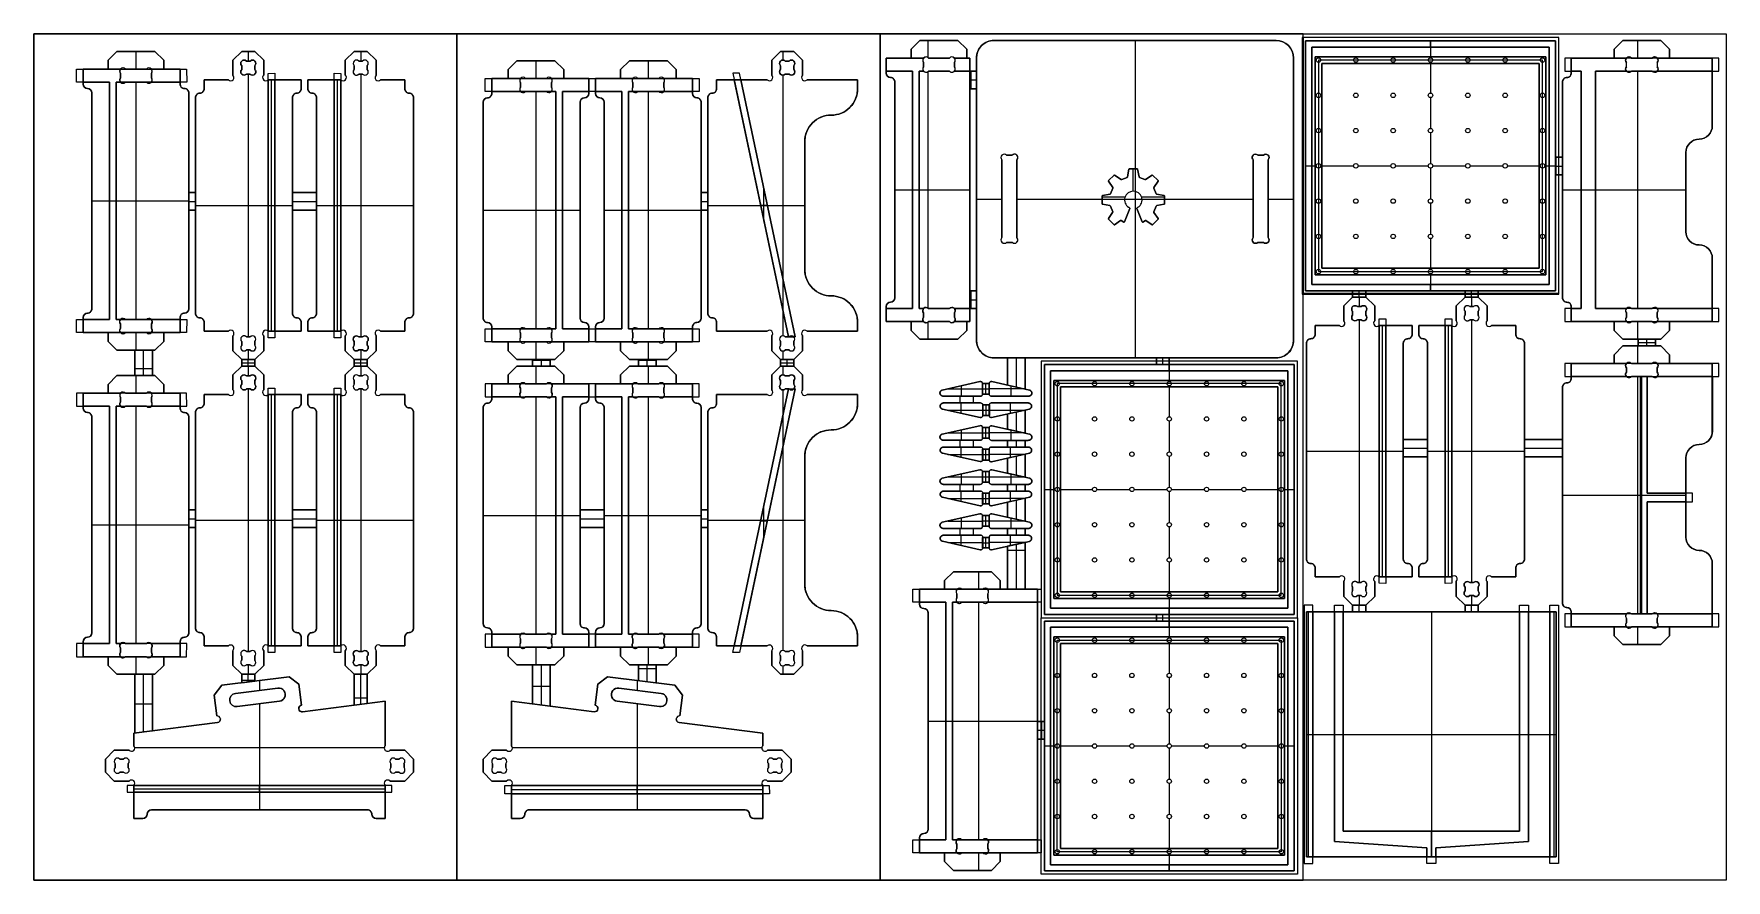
# Model space of a CAD drawing. Extents: x 0 to 96, y 0 to 48.
import ezdxf

# ---------------------------------------------------------------- set-up
doc = ezdxf.new("R2010")
doc.units = 0
doc.header["$MEASUREMENT"] = 0
for name, color, linetype in [('PECK_DRILLING', 100, 'CONTINUOUS'), ('POCKETS_10_MM', 5, 'CONTINUOUS'), ('PROFILE_-_INSIDE', 30, 'CONTINUOUS'), ('PROFILE_-_ON', 216, 'CONTINUOUS'), ('PROFILE_-_OUTSIDE', 18, 'CONTINUOUS'), ('STOCK_PERIMETER', 1, 'CONTINUOUS'), ('TABS', 51, 'CONTINUOUS')]:
    doc.layers.add(name, color=color, linetype=linetype)

msp = doc.modelspace()

# ---------------------------------------------------------------- linework, layer by layer
at = {"layer": 'PECK_DRILLING'}
for centre in [(72.875, 46.513), (74.993, 46.513), (77.111, 46.513), (79.229, 46.513), (81.347, 46.513), (83.465, 46.513), (85.583, 46.513), (72.875, 44.513), (74.993, 44.513), (77.111, 44.513), (79.229, 44.513), (81.347, 44.513), (83.465, 44.513), (85.583, 44.513), (72.875, 42.513), (74.993, 42.513), (77.111, 42.513), (79.229, 42.513), (81.347, 42.513), (83.465, 42.513), (85.583, 42.513), (72.875, 40.513), (74.993, 40.513), (77.111, 40.513), (79.229, 40.513), (81.347, 40.513), (83.465, 40.513), (85.583, 40.513), (72.875, 38.513), (74.993, 38.513), (77.111, 38.513), (79.229, 38.513), (81.347, 38.513), (83.465, 38.513), (85.583, 38.513), (72.875, 36.513), (74.993, 36.513), (77.111, 36.513), (79.229, 36.513), (81.347, 36.513), (83.465, 36.513), (85.583, 36.513), (72.875, 34.513), (74.993, 34.513), (77.111, 34.513), (79.229, 34.513), (81.347, 34.513), (83.465, 34.513), (85.583, 34.513), (58.054, 28.16), (60.172, 28.16), (62.29, 28.16), (64.408, 28.16), (66.526, 28.16), (68.644, 28.16), (70.762, 28.16), (58.054, 26.16), (60.172, 26.16), (62.29, 26.16), (64.408, 26.16), (66.526, 26.16), (68.644, 26.16), (70.762, 26.16), (58.054, 24.16), (60.172, 24.16), (62.29, 24.16), (64.408, 24.16), (66.526, 24.16), (68.644, 24.16), (70.762, 24.16), (58.054, 22.16), (60.172, 22.16), (62.29, 22.16), (64.408, 22.16), (66.526, 22.16), (68.644, 22.16), (70.762, 22.16), (58.054, 20.16), (60.172, 20.16), (62.29, 20.16), (64.408, 20.16), (66.526, 20.16), (68.644, 20.16), (70.762, 20.16), (58.054, 18.16), (60.172, 18.16), (62.29, 18.16), (64.408, 18.16), (66.526, 18.16), (68.644, 18.16), (70.762, 18.16), (58.054, 16.16), (60.172, 16.16), (62.29, 16.16), (64.408, 16.16), (66.526, 16.16), (68.644, 16.16), (70.762, 16.16), (58.054, 13.61), (60.172, 13.61), (62.29, 13.61), (64.408, 13.61), (66.526, 13.61), (68.644, 13.61), (70.762, 13.61), (58.054, 11.61), (60.172, 11.61), (62.29, 11.61), (64.408, 11.61), (66.526, 11.61), (68.644, 11.61), (70.762, 11.61), (58.054, 9.61), (60.172, 9.61), (62.29, 9.61), (64.408, 9.61), (66.526, 9.61), (68.644, 9.61), (70.762, 9.61), (58.054, 7.61), (60.172, 7.61), (62.29, 7.61), (64.408, 7.61), (66.526, 7.61), (68.644, 7.61), (70.762, 7.61), (58.054, 5.61), (60.172, 5.61), (62.29, 5.61), (64.408, 5.61), (66.526, 5.61), (68.644, 5.61), (70.762, 5.61), (58.054, 3.61), (60.172, 3.61), (62.29, 3.61), (64.408, 3.61), (66.526, 3.61), (68.644, 3.61), (70.762, 3.61), (58.054, 1.61), (60.172, 1.61), (62.29, 1.61), (64.408, 1.61), (66.526, 1.61), (68.644, 1.61), (70.762, 1.61)]:
    msp.add_circle(centre, 0.125, dxfattribs=at)
at = {"layer": 'POCKETS_10_MM'}
for p, q in [((61.715, 39.734), (62.016, 39.857)), ((62.722, 39.857), (63.023, 39.734)), ((61.079, 38.931), (61.212, 39.242)), ((63.527, 39.242), (63.66, 38.931)), ((61.2, 37.903), (61.067, 38.233)), ((63.671, 38.233), (63.539, 37.903)), ((61.836, 37.325), (61.683, 37.406)), ((63.055, 37.406), (62.903, 37.325))]:
    msp.add_line(p, q, dxfattribs=at)
for points in [[(71.957, 33.241), (86.502, 33.241), (86.502, 47.786), (71.957, 47.786)], [(72, 33.284), (86.502, 33.284), (86.502, 47.786), (72, 47.786)], [(72.494, 33.778), (85.964, 33.778), (85.964, 47.248), (72.494, 47.248)], [(86.841, 45.887), (87.778, 45.887), (87.778, 32.417), (86.841, 32.417), (86.841, 31.679), (95.591, 31.679), (95.591, 32.417), (88.593, 32.417), (88.593, 45.887), (95.591, 45.887), (95.591, 46.625), (86.841, 46.625)], [(2.416, 31.056), (2.416, 31.794), (4.291, 31.794), (4.291, 45.264), (2.416, 45.264), (2.416, 46.002), (8.666, 46.002), (8.677, 45.264), (4.664, 45.264), (4.661, 31.794), (8.677, 31.794), (8.666, 31.056)], [(13.291, 45.76), (13.666, 45.764), (13.666, 30.764), (13.291, 30.768)], [(17.041, 45.764), (17.416, 45.76), (17.416, 30.768), (17.041, 30.764)], [(25.608, 30.526), (25.608, 31.264), (29.61, 31.264), (29.613, 44.734), (25.608, 44.734), (25.608, 45.472), (37.733, 45.472), (37.733, 44.734), (33.731, 44.734), (33.729, 31.264), (37.733, 31.264), (37.733, 30.526)], [(42.801, 30.819), (43.184, 30.818), (40.031, 45.763), (39.654, 45.764)], [(29.986, 31.262), (33.361, 31.264), (33.358, 44.734), (29.983, 44.734)], [(76.687, 16.834), (76.313, 16.836), (76.313, 31.828), (76.687, 31.832)], [(80.437, 16.836), (80.062, 16.832), (80.062, 31.832), (80.437, 31.828)], [(57.136, 14.887), (71.681, 14.887), (71.681, 29.433), (57.136, 29.433)], [(57.673, 15.425), (71.143, 15.425), (71.143, 28.895), (57.673, 28.895)], [(94.091, 21.456), (94.091, 21.956), (91.516, 21.956), (91.516, 28.566), (95.591, 28.566), (95.591, 29.304), (86.841, 29.304), (86.841, 28.566), (91.136, 28.566), (91.136, 15.096), (86.841, 15.096), (86.841, 14.358), (95.591, 14.358), (95.591, 15.096), (91.516, 15.096), (91.516, 21.456)], [(13.291, 27.909), (13.666, 27.913), (13.666, 12.913), (13.291, 12.917)], [(17.041, 27.913), (17.416, 27.911), (17.416, 12.917), (17.041, 12.913)], [(25.608, 13.943), (25.608, 13.205), (37.733, 13.205), (37.733, 13.943), (33.731, 13.943), (33.729, 27.413), (37.733, 27.413), (37.733, 28.151), (25.608, 28.151), (25.608, 27.413), (29.61, 27.413), (29.613, 13.943)], [(42.801, 27.858), (43.184, 27.859), (40.031, 12.915), (39.654, 12.913)], [(2.416, 13.413), (2.416, 12.675), (8.666, 12.675), (8.671, 13.413), (4.664, 13.413), (4.661, 26.883), (8.677, 26.883), (8.666, 27.621), (2.416, 27.621), (2.416, 26.883), (4.291, 26.883), (4.291, 13.413)], [(29.986, 27.415), (33.361, 27.413), (33.358, 13.943), (29.983, 13.943)], [(49.861, 1.55), (49.861, 2.288), (51.741, 2.288), (51.741, 15.758), (49.861, 15.758), (49.86, 16.496), (57.135, 16.496), (57.136, 15.758), (52.111, 15.758), (52.114, 2.287), (57.136, 2.287), (57.136, 1.547)], [(72.062, 15.594), (72.062, 0.946), (72.562, 0.946), (72.562, 15.594)], [(79.524, 1.826), (79.524, 0.946), (79.024, 0.946), (79.024, 1.826), (73.775, 2.186), (73.775, 15.594), (74.275, 15.594), (74.275, 2.786), (84.28, 2.786), (84.28, 15.594), (84.78, 15.594), (84.78, 2.186)], [(86.493, 15.594), (86.493, 0.946), (85.993, 0.946), (85.993, 15.594)], [(57.136, 14.882), (71.681, 14.882), (71.681, 0.337), (57.136, 0.337)], [(57.673, 14.345), (71.143, 14.345), (71.143, 0.875), (57.673, 0.875)], [(70.949, 13.797), (70.949, 1.422), (57.867, 1.422), (57.867, 13.797)], [(70.574, 13.422), (70.574, 1.797), (58.242, 1.797), (58.242, 13.422)], [(5.302, 5.369), (5.298, 4.994), (20.308, 4.994), (20.304, 5.369)], [(26.716, 4.9), (26.72, 5.369), (41.722, 5.369), (41.726, 4.9)]]:
    msp.add_lwpolyline(points, close=True, dxfattribs=at)
for points in [[(62.016, 39.857, 0.242832), (62.039, 39.883), (62.122, 40.332, -0.343155), (62.145, 40.352), (62.593, 40.352, -0.342745), (62.616, 40.332), (62.7, 39.883, 0.243573), (62.722, 39.857)], [(61.212, 39.242, 0.247752), (61.21, 39.276), (60.956, 39.645, -0.341571), (60.959, 39.675), (61.276, 39.991, -0.343622), (61.306, 39.994), (61.681, 39.736, 0.241389), (61.715, 39.734)], [(63.023, 39.734, 0.241471), (63.057, 39.736), (63.433, 39.994, -0.343447), (63.463, 39.991), (63.779, 39.675, -0.34221), (63.782, 39.645), (63.529, 39.276, 0.246616), (63.527, 39.242)], [(60.618, 38.335, -0.343186), (60.599, 38.358), (60.599, 38.805, -0.341956), (60.618, 38.828), (61.053, 38.909, 0.239287), (61.079, 38.931)], [(63.66, 38.931, 0.240404), (63.686, 38.909), (64.12, 38.828, -0.34245), (64.139, 38.805), (64.139, 38.358, -0.343186), (64.12, 38.335), (63.696, 38.256, 0.248501), (63.671, 38.233)], [(61.067, 38.233, 0.248644), (61.042, 38.256), (60.618, 38.335)], [(61.683, 37.406, 0.261342), (61.65, 37.405), (61.306, 37.169, -0.340847), (61.276, 37.171), (60.959, 37.488, -0.342703), (60.956, 37.518), (61.197, 37.869, 0.240875), (61.2, 37.903)], [(62.103, 38.162), (62.127, 38.144), (62.165, 38.12, -0.351653), (62.174, 38.092), (61.861, 37.334, -0.446825), (61.836, 37.325)], [(62.903, 37.325, -0.446574), (62.878, 37.334), (62.564, 38.092, -0.353509), (62.574, 38.12), (62.612, 38.144), (62.636, 38.162)], [(63.539, 37.903, 0.242002), (63.541, 37.869), (63.782, 37.518, -0.341425), (63.779, 37.488), (63.463, 37.171, -0.340556), (63.433, 37.169), (63.088, 37.405, 0.261321), (63.055, 37.406)]]:
    msp.add_lwpolyline(points, format="xyb", dxfattribs=at)
msp.add_arc((62.369, 38.579), 0.495, 302.58522, 237.41478, dxfattribs=at)
at = {"layer": 'PROFILE_-_INSIDE'}
for p, q in [((27.608, 44.982), (27.608, 45.223)), ((27.889, 45.472), (29.077, 45.472)), ((29.358, 45.223), (29.358, 44.982)), ((33.983, 45.223), (33.983, 44.982)), ((35.452, 45.472), (34.264, 45.472)), ((35.733, 44.982), (35.733, 45.223)), ((29.077, 44.734), (27.889, 44.734)), ((34.264, 44.734), (35.452, 44.734)), ((27.608, 31.015), (27.608, 30.774)), ((29.077, 31.264), (27.889, 31.264)), ((29.358, 30.774), (29.358, 31.015)), ((33.983, 30.774), (33.983, 31.015)), ((34.264, 31.264), (35.452, 31.264)), ((35.733, 31.015), (35.733, 30.774)), ((27.889, 30.526), (29.077, 30.526)), ((35.452, 30.526), (34.264, 30.526)), ((5.093, 6.869), (4.873, 6.869)), ((20.513, 6.869), (20.733, 6.869)), ((26.511, 6.869), (26.291, 6.869)), ((41.931, 6.869), (42.151, 6.869)), ((4.608, 6.604), (4.608, 6.384)), ((4.873, 6.119), (5.093, 6.119)), ((5.358, 6.384), (5.358, 6.604)), ((20.248, 6.384), (20.248, 6.604)), ((20.733, 6.119), (20.513, 6.119)), ((20.998, 6.604), (20.998, 6.384)), ((26.026, 6.604), (26.026, 6.384)), ((26.291, 6.119), (26.511, 6.119)), ((26.776, 6.384), (26.776, 6.604)), ((41.666, 6.384), (41.666, 6.604)), ((42.151, 6.119), (41.931, 6.119)), ((42.416, 6.604), (42.416, 6.384))]:
    msp.add_line(p, q, dxfattribs=at)
for points in [[(11.791, 46.194, -1), (12.056, 46.459), (12.276, 46.459, -1), (12.541, 46.194), (12.541, 45.974, -1), (12.276, 45.709), (12.056, 45.709, -1), (11.791, 45.974)], [(18.916, 46.194, 1), (18.651, 46.459), (18.431, 46.459, 1), (18.166, 46.194), (18.166, 45.974, 1), (18.431, 45.709), (18.651, 45.709, 1), (18.916, 45.974)], [(42.358, 46.194, -1), (42.623, 46.459), (42.843, 46.459, -1), (43.108, 46.194), (43.108, 45.974, -1), (42.843, 45.709), (42.623, 45.709, -1), (42.358, 45.974)], [(50.752, 45.887), (51.94, 45.887, 1), (52.221, 46.136), (52.221, 46.376, 1), (51.94, 46.625), (50.752, 46.625, 1), (50.471, 46.376), (50.471, 46.136, 1)], [(91.81, 45.887), (90.622, 45.887, -1), (90.341, 46.136), (90.341, 46.376, -1), (90.622, 46.625), (91.81, 46.625, -1), (92.091, 46.376), (92.091, 46.136, -1)], [(5.197, 45.264), (6.385, 45.264, 1), (6.666, 45.512), (6.666, 45.753, 1), (6.385, 46.002), (5.197, 46.002, 1), (4.916, 45.753), (4.916, 45.512, 1)], [(55.183, 36.175), (55.503, 36.175, 1), (55.768, 36.441), (55.768, 40.86, 1), (55.504, 41.125), (55.183, 41.125, 1), (54.918, 40.86), (54.918, 36.441, 1)], [(69.749, 36.175), (69.429, 36.175, -1), (69.164, 36.441), (69.164, 40.86, -1), (69.428, 41.125), (69.749, 41.125, -1), (70.014, 40.86), (70.014, 36.441, -1)], [(5.197, 31.794), (6.385, 31.794, -1), (6.666, 31.545), (6.666, 31.304, -1), (6.385, 31.056), (5.197, 31.056, -1), (4.916, 31.304), (4.916, 31.545, -1)], [(50.752, 32.417), (51.94, 32.417, -1), (52.221, 32.168), (52.221, 31.928, -1), (51.94, 31.679), (50.752, 31.679, -1), (50.471, 31.928), (50.471, 32.168, -1)], [(74.812, 32.262, -1), (75.078, 32.527), (75.297, 32.527, -1), (75.562, 32.262), (75.562, 32.042, -1), (75.297, 31.777), (75.078, 31.777, -1), (74.812, 32.042)], [(81.937, 32.262, 1), (81.672, 32.527), (81.453, 32.527, 1), (81.187, 32.262), (81.187, 32.042, 1), (81.453, 31.777), (81.672, 31.777, 1), (81.937, 32.042)], [(91.81, 32.417), (90.622, 32.417, 1), (90.341, 32.168), (90.341, 31.928, 1), (90.622, 31.679), (91.81, 31.679, 1), (92.091, 31.928), (92.091, 32.168, 1)], [(11.791, 30.334, 1), (12.056, 30.069), (12.276, 30.069, 1), (12.541, 30.334), (12.541, 30.554, 1), (12.276, 30.819), (12.056, 30.819, 1), (11.791, 30.554)], [(18.916, 30.334, -1), (18.651, 30.069), (18.431, 30.069, -1), (18.166, 30.334), (18.166, 30.554, -1), (18.431, 30.819), (18.651, 30.819, -1), (18.916, 30.554)], [(42.358, 30.334, 1), (42.623, 30.069), (42.843, 30.069, 1), (43.108, 30.334), (43.108, 30.554, 1), (42.843, 30.819), (42.623, 30.819, 1), (42.358, 30.554)], [(91.81, 28.566), (90.622, 28.566, -1), (90.341, 28.815), (90.341, 29.055, -1), (90.622, 29.304), (91.81, 29.304, -1), (92.091, 29.055), (92.091, 28.815, -1)], [(11.791, 28.343, -1), (12.056, 28.608), (12.276, 28.608, -1), (12.541, 28.343), (12.541, 28.123, -1), (12.276, 27.858), (12.056, 27.858, -1), (11.791, 28.123)], [(18.916, 28.343, 1), (18.651, 28.608), (18.431, 28.608, 1), (18.166, 28.343), (18.166, 28.123, 1), (18.431, 27.858), (18.651, 27.858, 1), (18.916, 28.123)], [(29.077, 27.413), (27.889, 27.413, -1), (27.608, 27.661), (27.608, 27.902, -1), (27.889, 28.151), (29.077, 28.151, -1), (29.358, 27.902), (29.358, 27.661, -1)], [(34.264, 27.413), (35.452, 27.413, 1), (35.733, 27.661), (35.733, 27.902, 1), (35.452, 28.151), (34.264, 28.151, 1), (33.983, 27.902), (33.983, 27.661, 1)], [(42.358, 28.343, -1), (42.623, 28.608), (42.843, 28.608, -1), (43.108, 28.343), (43.108, 28.123, -1), (42.843, 27.858), (42.623, 27.858, -1), (42.358, 28.123)], [(5.197, 26.883), (6.385, 26.883, 1), (6.666, 27.131), (6.666, 27.372, 1), (6.385, 27.621), (5.197, 27.621, 1), (4.916, 27.372), (4.916, 27.131, 1)], [(52.647, 15.758), (53.835, 15.758, 1), (54.116, 16.006), (54.116, 16.247, 1), (53.835, 16.496), (52.647, 16.496, 1), (52.366, 16.247), (52.366, 16.006, 1)], [(74.812, 16.402, 1), (75.078, 16.137), (75.297, 16.137, 1), (75.562, 16.402), (75.562, 16.622, 1), (75.297, 16.887), (75.078, 16.887, 1), (74.812, 16.622)], [(81.937, 16.402, -1), (81.672, 16.137), (81.453, 16.137, -1), (81.187, 16.402), (81.187, 16.622, -1), (81.453, 16.887), (81.672, 16.887, -1), (81.937, 16.622)], [(91.81, 15.096), (90.622, 15.096, 1), (90.341, 14.847), (90.341, 14.607, 1), (90.622, 14.358), (91.81, 14.358, 1), (92.091, 14.607), (92.091, 14.847, 1)], [(5.197, 13.413), (6.385, 13.413, -1), (6.666, 13.164), (6.666, 12.923, -1), (6.385, 12.675), (5.197, 12.675, -1), (4.916, 12.923), (4.916, 13.164, -1)], [(29.077, 13.943), (27.889, 13.943, 1), (27.608, 13.694), (27.608, 13.453, 1), (27.889, 13.205), (29.077, 13.205, 1), (29.358, 13.453), (29.358, 13.694, 1)], [(34.264, 13.943), (35.452, 13.943, -1), (35.733, 13.694), (35.733, 13.453, -1), (35.452, 13.205), (34.264, 13.205, -1), (33.983, 13.453), (33.983, 13.694, -1)], [(11.791, 12.483, 1), (12.056, 12.218), (12.276, 12.218, 1), (12.541, 12.483), (12.541, 12.703, 1), (12.276, 12.968), (12.056, 12.968, 1), (11.791, 12.703)], [(18.916, 12.483, -1), (18.651, 12.218), (18.431, 12.218, -1), (18.166, 12.483), (18.166, 12.703, -1), (18.431, 12.968), (18.651, 12.968, -1), (18.916, 12.703)], [(42.358, 12.483, 1), (42.623, 12.218), (42.843, 12.218, 1), (43.108, 12.483), (43.108, 12.703, 1), (42.843, 12.968), (42.623, 12.968, 1), (42.358, 12.703)], [(11.434, 10.587, 1), (11.528, 9.843), (13.936, 10.149, 1), (13.841, 10.893)], [(35.59, 10.587, -1), (35.496, 9.843), (33.088, 10.149, -1), (33.183, 10.893)], [(52.647, 2.288), (53.835, 2.288, -1), (54.116, 2.039), (54.116, 1.798, -1), (53.835, 1.55), (52.647, 1.55, -1), (52.366, 1.798), (52.366, 2.039, -1)]]:
    msp.add_lwpolyline(points, format="xyb", close=True, dxfattribs=at)
for centre, radius, start, end in [((27.749, 45.348), 0.188, 41.51102, 221.51102), ((29.218, 45.348), 0.188, 318.48898, 138.48898), ((34.124, 45.348), 0.188, 41.51102, 221.51102), ((35.593, 45.348), 0.188, 318.48898, 138.48898), ((27.749, 44.858), 0.188, 138.48898, 318.48898), ((29.218, 44.858), 0.187, 221.51102, 41.51102), ((34.124, 44.858), 0.188, 138.48898, 318.48898), ((35.593, 44.858), 0.188, 221.51102, 41.51102), ((27.749, 31.14), 0.188, 41.51102, 221.51102), ((27.749, 30.65), 0.188, 138.48898, 318.48898), ((29.218, 31.14), 0.188, 318.48898, 138.48898), ((29.218, 30.65), 0.187, 221.51102, 41.51102), ((34.124, 31.14), 0.188, 41.51102, 221.51102), ((34.124, 30.65), 0.187, 138.48898, 318.48898), ((35.593, 31.14), 0.188, 318.48898, 138.48898), ((35.593, 30.65), 0.188, 221.51102, 41.51102), ((4.74, 6.736), 0.187, 45, 225), ((5.225, 6.736), 0.188, 315, 135), ((20.38, 6.736), 0.188, 45, 225), ((20.865, 6.736), 0.187, 315, 135), ((26.159, 6.736), 0.187, 45, 225), ((26.644, 6.736), 0.188, 315, 135), ((41.799, 6.736), 0.188, 45, 225), ((42.284, 6.736), 0.187, 315, 135), ((4.74, 6.251), 0.188, 135, 315), ((5.225, 6.251), 0.187, 225, 45), ((20.38, 6.251), 0.187, 135, 315), ((20.865, 6.251), 0.188, 225, 45), ((26.159, 6.251), 0.188, 135, 315), ((26.644, 6.251), 0.187, 225, 45), ((41.799, 6.251), 0.187, 135, 315), ((42.284, 6.251), 0.188, 225, 45)]:
    msp.add_arc(centre, radius, start, end, dxfattribs=at)
at = {"layer": 'PROFILE_-_ON'}
for points in [[(85.583, 34.513), (85.583, 46.513), (72.875, 46.513), (72.875, 34.513)], [(70.762, 16.16), (70.762, 28.16), (58.054, 28.16), (58.054, 16.16)], [(70.762, 13.61), (70.762, 1.61), (58.054, 1.61), (58.054, 13.61)]]:
    msp.add_lwpolyline(points, close=True, dxfattribs=at)
at = {"layer": 'PROFILE_-_OUTSIDE'}
for p, q in [((50.269, 47.625), (49.769, 47.125)), ((49.769, 47.125), (50.269, 47.625)), ((49.769, 47.125, 0.74), (50.269, 47.625, 0.74)), ((50.269, 47.625, 0.37), (49.769, 47.125, 0.37)), ((49.769, 47.125), (49.769, 46.625)), ((49.769, 46.625), (49.769, 47.125)), ((49.769, 46.625, 0.74), (49.769, 47.125, 0.74)), ((49.769, 47.125, 0.74), (49.769, 47.125)), ((49.769, 47.125, 0.37), (49.769, 46.625, 0.37)), ((50.019, 47.375), (50.019, 47.375, 0.74)), ((52.424, 47.625), (50.269, 47.625)), ((50.269, 47.625), (52.424, 47.625)), ((50.269, 47.625, 0.74), (50.269, 47.625)), ((50.269, 47.625, 0.74), (52.424, 47.625, 0.74)), ((52.424, 47.625, 0.37), (50.269, 47.625, 0.37)), ((50.721, 47.625), (50.721, 46.653)), ((50.721, 47.625, 0.74), (50.721, 46.653, 0.74)), ((51.346, 47.625), (51.346, 47.625, 0.74)), ((52.924, 47.125), (52.424, 47.625)), ((52.424, 47.625), (52.924, 47.125)), ((52.424, 47.625, 0.74), (52.424, 47.625)), ((52.424, 47.625, 0.74), (52.924, 47.125, 0.74)), ((52.924, 47.125, 0.37), (52.424, 47.625, 0.37)), ((52.674, 47.375), (52.674, 47.375, 0.74)), ((52.924, 46.625), (52.924, 47.125)), ((52.924, 47.125), (52.924, 46.625)), ((52.924, 47.125, 0.74), (52.924, 47.125)), ((52.924, 47.125, 0.74), (52.924, 46.625, 0.74)), ((52.924, 46.625, 0.37), (52.924, 47.125, 0.37)), ((54.466, 47.625), (70.466, 47.625)), ((54.466, 47.625), (54.466, 47.625, 0.74)), ((62.466, 47.625), (62.466, 29.625)), ((62.466, 47.625, 0.74), (62.466, 40.352, 0.74)), ((70.466, 47.625), (70.466, 47.625, 0.74)), ((72.144, 33.428), (72.144, 47.598)), ((72.144, 47.598), (86.314, 47.598)), ((72.144, 47.598, 0.34), (72.144, 33.428, 0.34)), ((86.314, 47.598, 0.34), (72.144, 47.598, 0.34)), ((72.144, 47.598, 0.34), (72.144, 47.598)), ((72.494, 33.778, 0.34), (72.494, 47.248, 0.34)), ((72.494, 47.248, 0.34), (72.494, 47.248, 0.74)), ((72.494, 47.248, 0.34), (85.964, 47.248, 0.34)), ((72.494, 33.778, 0.74), (72.494, 47.248, 0.74)), ((72.494, 47.248, 0.74), (85.964, 47.248, 0.74)), ((72.494, 47.248, 0.54), (72.494, 33.778, 0.54)), ((85.964, 47.248, 0.54), (72.494, 47.248, 0.54)), ((79.229, 47.598), (79.229, 46.638)), ((79.229, 47.598), (79.229, 47.598, 0.34)), ((79.229, 47.248, 0.34), (79.229, 47.598, 0.34)), ((79.229, 47.248, 0.74), (79.229, 47.248, 0.34)), ((79.229, 47.248, 0.74), (79.229, 46.701, 0.74)), ((85.964, 47.248, 0.34), (85.964, 47.248, 0.74)), ((85.964, 47.248, 0.34), (85.964, 33.778, 0.34)), ((85.964, 47.248, 0.74), (85.964, 33.778, 0.74)), ((85.964, 33.778, 0.54), (85.964, 47.248, 0.54)), ((86.314, 47.598), (86.314, 33.428)), ((86.314, 33.428, 0.34), (86.314, 47.598, 0.34)), ((86.314, 47.598, 0.34), (86.314, 47.598)), ((89.638, 47.125), (90.138, 47.625)), ((89.638, 47.125), (90.138, 47.625)), ((89.638, 47.125, 0.74), (90.138, 47.625, 0.74)), ((90.138, 47.625, 0.37), (89.638, 47.125, 0.37)), ((89.638, 47.125, 0), (90.138, 47.625, 0)), ((89.638, 46.625), (89.638, 47.125)), ((89.638, 46.625), (89.638, 47.125)), ((89.638, 46.625, 0.74), (89.638, 47.125, 0.74)), ((89.638, 47.125, 0.74), (89.638, 47.125)), ((89.638, 47.125, 0.37), (89.638, 46.625, 0.37)), ((89.638, 46.625, 0), (89.638, 47.125, 0)), ((89.888, 47.375), (89.888, 47.375, 0.74)), ((90.138, 47.625), (92.293, 47.625)), ((90.138, 47.625), (92.293, 47.625)), ((90.138, 47.625, 0.74), (90.138, 47.625)), ((90.138, 47.625, 0.74), (92.293, 47.625, 0.74)), ((92.293, 47.625, 0.37), (90.138, 47.625, 0.37)), ((90.138, 47.625, 0), (92.293, 47.625, 0)), ((90.966, 47.625), (90.966, 46.625)), ((90.966, 47.625, 0.74), (90.966, 46.625, 0.74)), ((91.216, 47.625), (91.216, 47.625, 0.74)), ((92.293, 47.625), (92.793, 47.125)), ((92.293, 47.625), (92.793, 47.125)), ((92.293, 47.625, 0.74), (92.293, 47.625)), ((92.293, 47.625, 0.74), (92.793, 47.125, 0.74)), ((92.793, 47.125, 0.37), (92.293, 47.625, 0.37)), ((92.293, 47.625, 0), (92.793, 47.125, 0)), ((92.543, 47.375), (92.543, 47.375, 0.74)), ((92.793, 47.125), (92.793, 46.625)), ((92.793, 47.125), (92.793, 46.625)), ((92.793, 47.125), (92.793, 47.125, 0.74)), ((92.793, 47.125, 0.74), (92.793, 46.625, 0.74)), ((92.793, 46.625, 0.37), (92.793, 47.125, 0.37)), ((92.793, 47.125, 0), (92.793, 46.625, 0)), ((4.713, 47.002), (4.213, 46.502)), ((4.213, 46.502), (4.713, 47.002)), ((4.213, 46.502, 0.74), (4.713, 47.002, 0.74)), ((4.713, 47.002, 0.37), (4.213, 46.502, 0.37)), ((4.213, 46.502), (4.213, 46.002)), ((4.213, 46.002), (4.213, 46.502)), ((4.213, 46.002, 0.74), (4.213, 46.502, 0.74)), ((4.213, 46.502, 0.74), (4.213, 46.502)), ((4.213, 46.502, 0.37), (4.213, 46.002, 0.37)), ((4.213, 46.252), (4.213, 46.252, 0.74)), ((4.463, 46.752), (4.463, 46.752, 0.74)), ((6.868, 47.002), (4.713, 47.002)), ((4.713, 47.002), (6.868, 47.002)), ((4.713, 47.002, 0.74), (4.713, 47.002)), ((4.713, 47.002, 0.74), (6.868, 47.002, 0.74)), ((6.868, 47.002, 0.37), (4.713, 47.002, 0.37)), ((5.791, 47.002), (5.791, 46.002)), ((5.791, 47.002), (5.791, 47.002, 0.74)), ((5.791, 47.002, 0.74), (5.791, 46.002, 0.74)), ((7.368, 46.502), (6.868, 47.002)), ((6.868, 47.002), (7.368, 46.502)), ((6.868, 47.002, 0.74), (6.868, 47.002)), ((6.868, 47.002, 0.74), (7.368, 46.502, 0.74)), ((7.368, 46.502, 0.37), (6.868, 47.002, 0.37)), ((7.118, 46.752), (7.118, 46.752, 0.74)), ((7.368, 46.002), (7.368, 46.502)), ((7.368, 46.502), (7.368, 46.002)), ((7.368, 46.502, 0.74), (7.368, 46.502)), ((7.368, 46.502, 0.74), (7.368, 46.002, 0.74)), ((7.368, 46.002, 0.37), (7.368, 46.502, 0.37)), ((7.368, 46.252), (7.368, 46.252, 0.74)), ((11.791, 47.002), (11.291, 46.502)), ((11.291, 46.502), (11.791, 47.002)), ((11.291, 46.502, 0.74), (11.791, 47.002, 0.74)), ((11.791, 47.002, 0.37), (11.291, 46.502, 0.37)), ((11.291, 46.502), (11.291, 45.664)), ((11.291, 45.664), (11.291, 46.502)), ((11.291, 45.664, 0.74), (11.291, 46.502, 0.74)), ((11.291, 46.502, 0.74), (11.291, 46.502)), ((11.291, 46.502, 0.37), (11.291, 45.664, 0.37)), ((11.291, 46.083), (11.291, 46.083, 0.74)), ((11.541, 46.752), (11.541, 46.752, 0.74)), ((12.541, 47.002), (11.791, 47.002)), ((11.791, 47.002), (12.541, 47.002)), ((11.791, 47.002, 0.74), (11.791, 47.002)), ((11.791, 47.002, 0.74), (12.541, 47.002, 0.74)), ((12.541, 47.002, 0.37), (11.791, 47.002, 0.37)), ((11.791, 46.459), (11.791, 46.459, 0.74)), ((11.791, 46.194), (11.791, 46.194, 0.74)), ((11.791, 45.974), (11.791, 46.194)), ((11.791, 46.194, 0.74), (11.791, 45.974, 0.74)), ((11.791, 46.194, 0.5), (11.791, 45.974, 0.5)), ((11.791, 46.084), (11.791, 46.084, 0.74)), ((12.056, 46.459), (12.276, 46.459)), ((12.276, 46.459, 0.74), (12.056, 46.459, 0.74)), ((12.056, 46.459, 0.74), (12.056, 46.459)), ((12.276, 46.459, 0.5), (12.056, 46.459, 0.5)), ((12.166, 47.002), (12.166, 46.459)), ((12.166, 47.002), (12.166, 47.002, 0.74)), ((12.166, 47.002, 0.74), (12.166, 46.459, 0.74)), ((12.166, 46.459), (12.166, 46.459, 0.74)), ((12.276, 46.459, 0.74), (12.276, 46.459)), ((13.041, 46.502), (12.541, 47.002)), ((12.541, 47.002), (13.041, 46.502)), ((12.541, 47.002, 0.74), (12.541, 47.002)), ((12.541, 47.002, 0.74), (13.041, 46.502, 0.74)), ((13.041, 46.502, 0.37), (12.541, 47.002, 0.37)), ((12.541, 46.459), (12.541, 46.459, 0.74)), ((12.541, 46.194), (12.541, 45.974)), ((12.541, 45.974, 0.74), (12.541, 46.194, 0.74)), ((12.541, 46.194, 0.74), (12.541, 46.194)), ((12.541, 45.974, 0.5), (12.541, 46.194, 0.5)), ((12.541, 46.084), (12.541, 46.084, 0.74)), ((12.791, 46.752), (12.791, 46.752, 0.74)), ((13.041, 45.664), (13.041, 46.502)), ((13.041, 46.502), (13.041, 45.664)), ((13.041, 46.502, 0.74), (13.041, 46.502)), ((13.041, 46.502, 0.74), (13.041, 45.664, 0.74)), ((13.041, 45.664, 0.37), (13.041, 46.502, 0.37)), ((13.041, 46.083), (13.041, 46.083, 0.74)), ((18.166, 47.002), (17.666, 46.502)), ((17.666, 46.502), (18.166, 47.002)), ((17.666, 46.502, 0.74), (18.166, 47.002, 0.74)), ((18.166, 47.002, 0.37), (17.666, 46.502, 0.37)), ((17.666, 46.502), (17.666, 45.664)), ((17.666, 45.664), (17.666, 46.502)), ((17.666, 45.664, 0.74), (17.666, 46.502, 0.74)), ((17.666, 46.502, 0.74), (17.666, 46.502)), ((17.666, 46.502, 0.37), (17.666, 45.664, 0.37)), ((17.666, 46.083), (17.666, 46.083, 0.74)), ((17.916, 46.752), (17.916, 46.752, 0.74)), ((18.916, 47.002), (18.166, 47.002)), ((18.166, 47.002), (18.916, 47.002)), ((18.166, 47.002), (18.166, 47.002, 0.74)), ((18.166, 47.002, 0.74), (18.916, 47.002, 0.74)), ((18.916, 47.002, 0.37), (18.166, 47.002, 0.37)), ((18.166, 46.459), (18.166, 46.459, 0.74)), ((18.166, 45.974), (18.166, 46.194)), ((18.166, 46.194, 0.74), (18.166, 45.974, 0.74)), ((18.166, 46.194, 0.74), (18.166, 46.194)), ((18.166, 46.194, 0.5), (18.166, 45.974, 0.5)), ((18.166, 46.084), (18.166, 46.084, 0.74)), ((18.431, 46.459), (18.651, 46.459)), ((18.651, 46.459, 0.74), (18.431, 46.459, 0.74)), ((18.431, 46.459, 0.74), (18.431, 46.459)), ((18.651, 46.459, 0.5), (18.431, 46.459, 0.5)), ((18.541, 47.002), (18.541, 46.459)), ((18.541, 47.002), (18.541, 47.002, 0.74)), ((18.541, 47.002, 0.74), (18.541, 46.459, 0.74)), ((18.541, 46.459), (18.541, 46.459, 0.74)), ((18.651, 46.459, 0.74), (18.651, 46.459)), ((19.416, 46.502), (18.916, 47.002)), ((18.916, 47.002), (19.416, 46.502)), ((18.916, 47.002, 0.74), (18.916, 47.002)), ((18.916, 47.002, 0.74), (19.416, 46.502, 0.74)), ((19.416, 46.502, 0.37), (18.916, 47.002, 0.37)), ((18.916, 46.459), (18.916, 46.459, 0.74)), ((18.916, 46.194), (18.916, 46.194, 0.74)), ((18.916, 46.194), (18.916, 45.974)), ((18.916, 45.974, 0.74), (18.916, 46.194, 0.74)), ((18.916, 45.974, 0.5), (18.916, 46.194, 0.5)), ((18.916, 46.084), (18.916, 46.084, 0.74)), ((19.166, 46.752), (19.166, 46.752, 0.74)), ((19.416, 45.664), (19.416, 46.502)), ((19.416, 46.502), (19.416, 45.664)), ((19.416, 46.502, 0.74), (19.416, 46.502)), ((19.416, 46.502, 0.74), (19.416, 45.664, 0.74)), ((19.416, 45.664, 0.37), (19.416, 46.502, 0.37)), ((19.416, 46.083), (19.416, 46.083, 0.74)), ((27.406, 46.472), (26.906, 45.972)), ((26.906, 45.972), (27.406, 46.472)), ((26.906, 45.972, 0.74), (27.406, 46.472, 0.74)), ((27.406, 46.472, 0.37), (26.906, 45.972, 0.37)), ((27.156, 46.222), (27.156, 46.222, 0.74)), ((29.561, 46.472), (27.406, 46.472)), ((27.406, 46.472), (29.561, 46.472)), ((27.406, 46.472, 0.74), (27.406, 46.472)), ((27.406, 46.472, 0.74), (29.561, 46.472, 0.74)), ((29.561, 46.472, 0.37), (27.406, 46.472, 0.37)), ((28.483, 46.472), (28.483, 45.472)), ((28.483, 46.472), (28.483, 46.472, 0.74)), ((28.483, 46.472, 0.74), (28.483, 45.472, 0.74)), ((30.061, 45.972), (29.561, 46.472)), ((29.561, 46.472), (30.061, 45.972)), ((29.561, 46.472, 0.74), (29.561, 46.472)), ((29.561, 46.472, 0.74), (30.061, 45.972, 0.74)), ((30.061, 45.972, 0.37), (29.561, 46.472, 0.37)), ((29.811, 46.222), (29.811, 46.222, 0.74)), ((33.781, 46.472), (33.281, 45.972)), ((33.281, 45.972), (33.781, 46.472)), ((33.281, 45.972, 0.74), (33.781, 46.472, 0.74)), ((33.781, 46.472, 0.37), (33.281, 45.972, 0.37)), ((33.531, 46.222), (33.531, 46.222, 0.74)), ((35.936, 46.472), (33.781, 46.472)), ((33.781, 46.472), (35.936, 46.472)), ((33.781, 46.472, 0.74), (33.781, 46.472)), ((33.781, 46.472, 0.74), (35.936, 46.472, 0.74)), ((35.936, 46.472, 0.37), (33.781, 46.472, 0.37)), ((34.858, 46.472), (34.858, 45.472)), ((34.858, 46.472), (34.858, 46.472, 0.74)), ((34.858, 46.472, 0.74), (34.858, 45.472, 0.74)), ((36.436, 45.972), (35.936, 46.472)), ((35.936, 46.472), (36.436, 45.972)), ((35.936, 46.472, 0.74), (35.936, 46.472)), ((35.936, 46.472, 0.74), (36.436, 45.972, 0.74)), ((36.436, 45.972, 0.37), (35.936, 46.472, 0.37)), ((36.186, 46.222), (36.186, 46.222, 0.74)), ((42.358, 47.002), (41.858, 46.502)), ((41.858, 46.502), (42.358, 47.002)), ((41.858, 46.502, 0.74), (42.358, 47.002, 0.74)), ((42.358, 47.002, 0.37), (41.858, 46.502, 0.37)), ((41.858, 46.502), (41.858, 45.664)), ((41.858, 45.664), (41.858, 46.502)), ((41.858, 45.664, 0.74), (41.858, 46.502, 0.74)), ((41.858, 46.502, 0.74), (41.858, 46.502)), ((41.858, 46.502, 0.37), (41.858, 45.664, 0.37)), ((41.858, 46.083), (41.858, 46.083, 0.74)), ((42.108, 46.752), (42.108, 46.752, 0.74)), ((43.108, 47.002), (42.358, 47.002)), ((42.358, 47.002), (43.108, 47.002)), ((42.358, 47.002, 0.74), (42.358, 47.002)), ((42.358, 47.002, 0.74), (43.108, 47.002, 0.74)), ((43.108, 47.002, 0.37), (42.358, 47.002, 0.37)), ((42.358, 46.459), (42.358, 46.459, 0.74)), ((42.358, 46.194), (42.358, 46.194, 0.74)), ((42.358, 45.974), (42.358, 46.194)), ((42.358, 46.194, 0.74), (42.358, 45.974, 0.74)), ((42.358, 46.194, 0.5), (42.358, 45.974, 0.5)), ((42.358, 46.084), (42.358, 46.084, 0.74)), ((42.483, 47.002), (42.483, 46.514)), ((42.483, 47.002, 0.74), (42.483, 46.514, 0.74)), ((42.623, 46.459), (42.843, 46.459)), ((42.843, 46.459, 0.74), (42.623, 46.459, 0.74)), ((42.623, 46.459, 0.74), (42.623, 46.459)), ((42.843, 46.459, 0.5), (42.623, 46.459, 0.5)), ((42.733, 47.002), (42.733, 47.002, 0.74)), ((42.733, 46.459), (42.733, 46.459, 0.74)), ((42.843, 46.459, 0.74), (42.843, 46.459)), ((43.608, 46.502), (43.108, 47.002)), ((43.108, 47.002), (43.608, 46.502)), ((43.108, 47.002, 0.74), (43.108, 47.002)), ((43.108, 47.002, 0.74), (43.608, 46.502, 0.74)), ((43.608, 46.502, 0.37), (43.108, 47.002, 0.37)), ((43.108, 46.459), (43.108, 46.459, 0.74)), ((43.108, 46.194), (43.108, 45.974)), ((43.108, 45.974, 0.74), (43.108, 46.194, 0.74)), ((43.108, 46.194, 0.74), (43.108, 46.194)), ((43.108, 45.974, 0.5), (43.108, 46.194, 0.5)), ((43.108, 46.084), (43.108, 46.084, 0.74)), ((43.358, 46.752), (43.358, 46.752, 0.74)), ((43.608, 45.664), (43.608, 46.502)), ((43.608, 46.502), (43.608, 45.664)), ((43.608, 46.502, 0.74), (43.608, 46.502)), ((43.608, 46.502, 0.74), (43.608, 45.664, 0.74)), ((43.608, 45.664, 0.37), (43.608, 46.502, 0.37)), ((43.608, 46.083), (43.608, 46.083, 0.74)), ((49.769, 46.625), (48.346, 46.625)), ((48.346, 46.625), (48.346, 45.777)), ((48.346, 46.625), (49.769, 46.625)), ((48.346, 46.625, 0.34), (48.346, 45.887, 0.34)), ((48.346, 46.625, 0.34), (48.346, 46.625)), ((49.769, 46.625, 0.34), (48.346, 46.625, 0.34)), ((49.057, 46.625), (49.057, 46.625, 0.34)), ((49.769, 46.875), (49.769, 46.875, 0.74)), ((49.769, 46.625, 0.74), (49.769, 46.625, 0.34)), ((49.769, 46.625, 0.34), (49.769, 46.625)), ((50.471, 46.625, 0.74), (49.769, 46.625, 0.74)), ((50.471, 46.625, 0.34), (49.769, 46.625, 0.34)), ((49.769, 46.625, 0.54), (50.471, 46.625, 0.54)), ((50.471, 46.625, 0.34), (50.471, 46.625, 0.74)), ((50.471, 46.136), (50.471, 46.376)), ((50.471, 46.376, 0.34), (50.471, 46.136, 0.34)), ((50.471, 46.376, 0.34), (50.471, 46.376)), ((50.471, 46.256), (50.471, 46.256, 0.34)), ((50.471, 46.136, 0.34), (50.471, 46.136)), ((50.487, 46.641), (50.487, 46.641, 0.74)), ((50.752, 46.625), (51.94, 46.625)), ((50.752, 46.625, 0.74), (50.752, 46.625, 0.34)), ((50.752, 46.625, 0.34), (50.752, 46.625)), ((51.94, 46.625, 0.74), (50.752, 46.625, 0.74)), ((51.94, 46.625, 0.34), (50.752, 46.625, 0.34)), ((51.94, 46.625, 0.5), (50.752, 46.625, 0.5)), ((51.346, 46.625, 0.34), (51.346, 46.625, 0.74)), ((51.346, 46.625), (51.346, 46.625, 0.34)), ((51.94, 46.625, 0.74), (51.94, 46.625, 0.34)), ((51.94, 46.625, 0.34), (51.94, 46.625)), ((52.205, 46.641), (52.205, 46.641, 0.74)), ((52.221, 46.625, 0.74), (52.221, 46.625, 0.34)), ((52.924, 46.625, 0.74), (52.221, 46.625, 0.74)), ((52.924, 46.625, 0.34), (52.221, 46.625, 0.34)), ((52.221, 46.625, 0.54), (52.924, 46.625, 0.54)), ((52.221, 46.376), (52.221, 46.136)), ((52.221, 46.136, 0.34), (52.221, 46.376, 0.34)), ((52.221, 46.376, 0.34), (52.221, 46.376)), ((52.221, 46.256), (52.221, 46.256, 0.34)), ((52.221, 46.136, 0.34), (52.221, 46.136)), ((52.924, 46.875), (52.924, 46.875, 0.74)), ((53.096, 46.625), (52.924, 46.625)), ((52.924, 46.625), (53.096, 46.625)), ((52.924, 46.625, 0.74), (52.924, 46.625, 0.34)), ((52.924, 46.625, 0.34), (52.924, 46.625)), ((53.096, 46.625, 0.34), (52.924, 46.625, 0.34)), ((53.01, 46.625), (53.01, 46.625, 0.34)), ((53.096, 31.679), (53.096, 46.625)), ((53.096, 46.625), (53.096, 31.679)), ((53.096, 46.625), (53.096, 46.625, 0.34)), ((53.096, 45.887, 0.34), (53.096, 46.625, 0.34)), ((53.466, 30.625), (53.466, 46.625)), ((53.466, 46.625), (53.466, 46.625, 0.74)), ((71.466, 46.625), (71.466, 30.625)), ((71.466, 46.625), (71.466, 46.625, 0.74)), ((85.77, 46.701, 0.34), (72.688, 46.701, 0.34)), ((72.688, 46.701, 0.34), (72.688, 46.701, 0.74)), ((72.688, 46.701, 0.34), (72.688, 34.326, 0.34)), ((85.77, 46.701, 0.74), (72.688, 46.701, 0.74)), ((72.688, 46.701, 0.74), (72.688, 34.326, 0.74)), ((72.688, 46.701, 0.54), (85.77, 46.701, 0.54)), ((72.688, 34.326, 0.54), (72.688, 46.701, 0.54)), ((72.75, 46.513), (72.75, 46.513, 0.34)), ((72.875, 46.638), (72.875, 46.638, 0.34)), ((72.875, 46.388), (72.875, 46.388, 0.34)), ((73, 46.513), (73, 46.513, 0.34)), ((73.063, 34.701, 0.34), (73.063, 46.326, 0.34)), ((73.063, 46.326, 0.34), (73.063, 46.326, 0.74)), ((73.063, 46.326, 0.34), (85.395, 46.326, 0.34)), ((73.063, 34.701, 0.74), (73.063, 46.326, 0.74)), ((73.063, 46.326, 0.74), (85.395, 46.326, 0.74)), ((73.063, 46.326, 0.54), (73.063, 34.701, 0.54)), ((85.395, 46.326, 0.54), (73.063, 46.326, 0.54)), ((74.868, 46.513), (74.868, 46.513, 0.34)), ((74.993, 46.638), (74.993, 46.638, 0.34)), ((74.993, 46.388), (74.993, 46.388, 0.34)), ((75.118, 46.513), (75.118, 46.513, 0.34)), ((76.986, 46.513), (76.986, 46.513, 0.34)), ((77.111, 46.638), (77.111, 46.638, 0.34)), ((77.111, 46.388), (77.111, 46.388, 0.34)), ((77.236, 46.513), (77.236, 46.513, 0.34)), ((79.104, 46.513), (79.104, 46.513, 0.34)), ((79.229, 46.701, 0.74), (79.229, 46.701, 0.34)), ((79.229, 46.638, 0.34), (79.229, 46.701, 0.34)), ((79.229, 46.638), (79.229, 46.638, 0.34)), ((79.229, 46.388), (79.229, 44.638)), ((79.229, 46.326, 0.34), (79.229, 46.388, 0.34)), ((79.229, 46.388), (79.229, 46.388, 0.34)), ((79.229, 46.326, 0.74), (79.229, 46.326, 0.34)), ((79.229, 46.326, 0.74), (79.229, 44.638, 0.74)), ((79.354, 46.513), (79.354, 46.513, 0.34)), ((81.222, 46.513), (81.222, 46.513, 0.34)), ((81.347, 46.638), (81.347, 46.638, 0.34)), ((81.347, 46.388), (81.347, 46.388, 0.34)), ((81.472, 46.513), (81.472, 46.513, 0.34)), ((83.34, 46.513), (83.34, 46.513, 0.34)), ((83.465, 46.638), (83.465, 46.638, 0.34)), ((83.465, 46.388), (83.465, 46.388, 0.34)), ((83.59, 46.513), (83.59, 46.513, 0.34)), ((85.395, 46.326, 0.34), (85.395, 46.326, 0.74)), ((85.395, 46.326, 0.34), (85.395, 34.701, 0.34)), ((85.395, 46.326, 0.74), (85.395, 34.701, 0.74)), ((85.395, 34.701, 0.54), (85.395, 46.326, 0.54)), ((85.458, 46.513), (85.458, 46.513, 0.34)), ((85.583, 46.638), (85.583, 46.638, 0.34)), ((85.583, 46.388), (85.583, 46.388, 0.34)), ((85.708, 46.513), (85.708, 46.513, 0.34)), ((85.77, 34.326, 0.34), (85.77, 46.701, 0.34)), ((85.77, 46.701, 0.34), (85.77, 46.701, 0.74)), ((85.77, 34.326, 0.74), (85.77, 46.701, 0.74)), ((85.77, 46.701, 0.54), (85.77, 34.326, 0.54)), ((87.216, 45.902), (87.216, 46.625)), ((87.216, 46.625), (89.638, 46.625)), ((87.216, 46.625), (89.638, 46.625)), ((87.216, 46.625, 0.4), (87.216, 45.887, 0.4)), ((87.216, 46.625, 0.4), (87.216, 46.625)), ((89.638, 46.625, 0.4), (87.216, 46.625, 0.4)), ((89.638, 46.625, 0.37), (87.216, 46.625, 0.37)), ((87.216, 45.902, 0), (87.216, 46.625, 0)), ((87.216, 46.625, 0), (89.638, 46.625, 0)), ((88.427, 46.625), (88.427, 46.625, 0.4)), ((89.638, 46.875), (89.638, 46.875, 0.74)), ((89.638, 46.625, 0.74), (89.638, 46.625, 0.4)), ((89.638, 46.625, 0.4), (89.638, 46.625)), ((90.341, 46.625, 0.4), (89.638, 46.625, 0.4)), ((90.341, 46.625, 0.74), (89.638, 46.625, 0.74)), ((89.638, 46.625, 0.57), (90.341, 46.625, 0.57)), ((90.341, 46.625, 0.4), (90.341, 46.625, 0.74)), ((90.341, 46.136), (90.341, 46.376)), ((90.341, 46.136, 0.4), (90.341, 46.376, 0.4)), ((90.341, 46.376, 0.4), (90.341, 46.376)), ((90.341, 46.256, 0), (90.341, 46.256, 0.4)), ((90.341, 46.136, 0.4), (90.341, 46.136)), ((90.357, 46.641, 0), (90.357, 46.641, 0.74)), ((90.622, 46.625), (91.81, 46.625)), ((91.81, 46.625, 0.74), (90.622, 46.625, 0.74)), ((90.622, 46.625, 0.4), (91.81, 46.625, 0.4)), ((90.622, 46.625, 0.4), (90.622, 46.625)), ((90.622, 46.625, 0.74), (90.622, 46.625, 0.4)), ((90.622, 46.625, 0.57), (91.81, 46.625, 0.57)), ((91.216, 46.625, 0.4), (91.216, 46.625, 0.74)), ((91.216, 46.625, 0), (91.216, 46.625, 0.4)), ((91.81, 46.625, 0.4), (91.81, 46.625)), ((91.81, 46.625, 0.74), (91.81, 46.625, 0.4)), ((92.075, 46.641, 0), (92.075, 46.641, 0.74)), ((92.793, 46.625, 0.4), (92.091, 46.625, 0.4)), ((92.793, 46.625, 0.74), (92.091, 46.625, 0.74)), ((92.091, 46.625, 0.74), (92.091, 46.625, 0.4)), ((92.091, 46.625, 0.57), (92.793, 46.625, 0.57)), ((92.091, 46.376), (92.091, 46.136)), ((92.091, 46.376, 0.4), (92.091, 46.136, 0.4)), ((92.091, 46.376, 0.4), (92.091, 46.376)), ((92.091, 46.256, 0), (92.091, 46.256, 0.4)), ((92.091, 46.136, 0.4), (92.091, 46.136)), ((92.793, 46.875), (92.793, 46.875, 0.74)), ((92.793, 46.625), (95.216, 46.625)), ((92.793, 46.625), (95.216, 46.625)), ((92.793, 46.625, 0.4), (92.793, 46.625, 0.74)), ((92.793, 46.625, 0.4), (92.793, 46.625)), ((95.216, 46.625, 0.4), (92.793, 46.625, 0.4)), ((95.216, 46.625, 0.37), (92.793, 46.625, 0.37)), ((92.793, 46.625, 0), (95.216, 46.625, 0)), ((94.005, 46.625), (94.005, 46.625, 0.4)), ((95.216, 46.625), (95.216, 42.777)), ((95.216, 45.887, 0.4), (95.216, 46.625, 0.4)), ((95.216, 46.625, 0.4), (95.216, 46.625)), ((95.216, 46.625, 0), (95.216, 42.777, 0)), ((4.213, 46.002), (2.791, 46.002)), ((2.791, 46.002), (2.791, 45.154)), ((2.791, 46.002), (4.213, 46.002)), ((2.791, 46.002, 0.34), (2.791, 45.264, 0.34)), ((4.213, 46.002, 0.34), (2.791, 46.002, 0.34)), ((2.791, 46.002, 0.34), (2.791, 46.002)), ((2.791, 45.264, 0.74), (2.791, 45.264, 0.34)), ((2.791, 45.264, 0.74), (4.291, 45.264, 0.74)), ((2.791, 45.264, 0.34), (4.291, 45.264, 0.34)), ((4.291, 45.264, 0.54), (2.791, 45.264, 0.54)), ((2.791, 45.154), (2.791, 45.154, 0.74)), ((3.353, 45.264, 0.74), (3.353, 45.264, 0.34)), ((3.502, 46.002), (3.502, 46.002, 0.34)), ((4.213, 46.002, 0.74), (4.213, 46.002, 0.34)), ((4.213, 46.002, 0.34), (4.213, 46.002)), ((4.916, 46.002, 0.74), (4.213, 46.002, 0.74)), ((4.916, 46.002, 0.34), (4.213, 46.002, 0.34)), ((4.213, 46.002, 0.54), (4.916, 46.002, 0.54)), ((4.291, 45.264, 0.34), (4.291, 45.264, 0.74)), ((4.291, 45.264, 0.34), (4.291, 31.794, 0.34)), ((4.291, 45.264, 0.74), (4.291, 31.794, 0.74)), ((4.291, 31.794, 0.54), (4.291, 45.264, 0.54)), ((4.661, 31.794, 0.74), (4.664, 45.264, 0.74)), ((4.661, 31.794, 0.34), (4.664, 45.264, 0.34)), ((4.664, 45.264, 0.54), (4.661, 31.794, 0.54)), ((4.664, 45.264, 0.74), (4.916, 45.264, 0.74)), ((4.664, 45.264, 0.34), (4.664, 45.264, 0.74)), ((4.664, 45.264, 0.34), (4.916, 45.264, 0.34)), ((4.916, 45.264, 0.54), (4.664, 45.264, 0.54)), ((4.916, 46.002, 0.34), (4.916, 46.002, 0.74)), ((4.916, 45.512), (4.916, 45.753)), ((4.916, 45.753, 0.34), (4.916, 45.512, 0.34)), ((4.916, 45.753, 0.34), (4.916, 45.753)), ((4.916, 45.633), (4.916, 45.633, 0.34)), ((4.916, 45.512, 0.34), (4.916, 45.512)), ((4.916, 45.264, 0.74), (4.916, 45.264, 0.34)), ((4.932, 46.018), (4.932, 46.018, 0.74)), ((4.932, 45.248), (4.932, 45.248, 0.74)), ((5.197, 46.002), (6.385, 46.002)), ((5.197, 46.002, 0.74), (5.197, 46.002, 0.34)), ((6.385, 46.002, 0.34), (5.197, 46.002, 0.34)), ((5.197, 46.002, 0.34), (5.197, 46.002)), ((6.385, 46.002, 0.74), (5.197, 46.002, 0.74)), ((6.385, 46.002, 0.5), (5.197, 46.002, 0.5)), ((5.197, 45.264), (5.197, 45.264, 0.34)), ((6.385, 45.264), (5.197, 45.264)), ((5.197, 45.264, 0.34), (6.385, 45.264, 0.34)), ((5.197, 45.264, 0.34), (5.197, 45.264, 0.74)), ((5.197, 45.264, 0.74), (6.385, 45.264, 0.74)), ((5.197, 45.264, 0.5), (6.385, 45.264, 0.5)), ((5.791, 46.002, 0.34), (5.791, 46.002, 0.74)), ((5.791, 46.002), (5.791, 46.002, 0.34)), ((5.791, 45.264), (5.791, 31.794)), ((5.791, 45.264, 0.34), (5.791, 45.264, 0.74)), ((5.791, 45.264, 0.74), (5.791, 31.794, 0.74)), ((5.791, 45.264), (5.791, 45.264, 0.34)), ((6.385, 46.002, 0.74), (6.385, 46.002, 0.34)), ((6.385, 46.002, 0.34), (6.385, 46.002)), ((6.385, 45.264, 0.74), (6.385, 45.264, 0.34)), ((6.385, 45.264, 0.34), (6.385, 45.264)), ((6.65, 46.018), (6.65, 46.018, 0.74)), ((6.65, 45.248), (6.65, 45.248, 0.74)), ((6.666, 46.002, 0.74), (6.666, 46.002, 0.34)), ((7.368, 46.002, 0.74), (6.666, 46.002, 0.74)), ((7.368, 46.002, 0.34), (6.666, 46.002, 0.34)), ((6.666, 46.002, 0.54), (7.368, 46.002, 0.54)), ((6.666, 45.753), (6.666, 45.512)), ((6.666, 45.512, 0.34), (6.666, 45.753, 0.34)), ((6.666, 45.753, 0.34), (6.666, 45.753)), ((6.666, 45.633), (6.666, 45.633, 0.34)), ((6.666, 45.512, 0.34), (6.666, 45.512)), ((6.666, 45.264, 0.34), (6.666, 45.264, 0.74)), ((6.666, 45.264, 0.74), (8.291, 45.264, 0.74)), ((6.666, 45.264, 0.34), (8.291, 45.264, 0.34)), ((8.291, 45.264, 0.54), (6.666, 45.264, 0.54)), ((6.67, 45.264, 0.74), (6.67, 45.264, 0.34)), ((8.291, 46.002), (7.368, 46.002)), ((7.368, 46.002), (8.291, 46.002)), ((7.368, 46.002, 0.74), (7.368, 46.002, 0.34)), ((8.291, 46.002, 0.34), (7.368, 46.002, 0.34)), ((7.368, 46.002, 0.34), (7.368, 46.002)), ((7.83, 46.002), (7.83, 46.002, 0.34)), ((8.291, 45.154), (8.291, 46.002)), ((8.291, 45.264, 0.34), (8.291, 46.002, 0.34)), ((8.291, 46.002, 0.34), (8.291, 46.002)), ((8.291, 45.264, 0.34), (8.291, 45.264, 0.74)), ((8.291, 45.154), (8.291, 45.154, 0.74)), ((11.036, 45.389), (9.666, 45.389)), ((9.666, 45.389), (9.666, 44.889)), ((9.666, 45.389), (11.036, 45.389)), ((9.666, 45.389, 0.74), (9.666, 45.389)), ((9.666, 45.389, 0.74), (11.036, 45.389, 0.74)), ((11.036, 45.389, 0.37), (9.666, 45.389, 0.37)), ((10.351, 45.389), (10.351, 45.389, 0.74)), ((11.036, 45.389, 0.74), (11.036, 45.389)), ((11.291, 45.664, 0.74), (11.291, 45.664)), ((11.301, 45.399), (11.301, 45.399, 0.74)), ((11.791, 45.974, 0.74), (11.791, 45.974)), ((11.791, 45.709), (11.791, 45.709, 0.74)), ((12.276, 45.709), (12.056, 45.709)), ((12.056, 45.709, 0.74), (12.276, 45.709, 0.74)), ((12.056, 45.709, 0.74), (12.056, 45.709)), ((12.056, 45.709, 0.5), (12.276, 45.709, 0.5)), ((12.166, 45.709), (12.166, 30.819)), ((12.166, 45.709), (12.166, 45.709, 0.74)), ((12.166, 45.709, 0.74), (12.166, 30.819, 0.74)), ((12.276, 45.709, 0.74), (12.276, 45.709)), ((12.541, 45.974, 0.74), (12.541, 45.974)), ((12.541, 45.709), (12.541, 45.709, 0.74)), ((13.03, 45.399), (13.03, 45.399, 0.74)), ((13.041, 45.664, 0.74), (13.041, 45.664)), ((13.291, 45.385, 0.74), (13.291, 45.385, 0.34)), ((13.291, 45.385, 0.74), (13.291, 31.143, 0.74)), ((13.291, 45.385, 0.34), (13.291, 31.143, 0.34)), ((13.291, 31.143, 0.54), (13.291, 45.385, 0.54)), ((15.166, 45.389), (13.295, 45.389)), ((13.295, 45.389), (15.166, 45.389)), ((13.666, 45.389, 0.34), (13.295, 45.389, 0.34)), ((13.295, 45.389, 0.34), (13.295, 45.389)), ((13.478, 31.139, 0.34), (13.478, 45.389, 0.34)), ((13.666, 45.389, 0.34), (13.666, 45.389, 0.74)), ((13.666, 31.139, 0.74), (13.666, 45.389, 0.74)), ((13.666, 45.389, 0.74), (15.166, 45.389, 0.74)), ((13.666, 31.139, 0.34), (13.666, 45.389, 0.34)), ((15.166, 45.389, 0.37), (13.666, 45.389, 0.37)), ((13.666, 45.389, 0.54), (13.666, 31.139, 0.54)), ((14.231, 45.389), (14.231, 45.389, 0.74)), ((15.166, 44.889), (15.166, 45.389)), ((15.166, 45.389, 0.74), (15.166, 45.389)), ((17.411, 45.389), (15.541, 45.389)), ((15.541, 45.389), (15.541, 44.889)), ((15.541, 45.389), (17.411, 45.389)), ((15.541, 45.389, 0.74), (15.541, 45.389)), ((15.541, 45.389, 0.74), (17.041, 45.389, 0.74)), ((17.041, 45.389, 0.37), (15.541, 45.389, 0.37)), ((16.476, 45.389), (16.476, 45.389, 0.74)), ((17.041, 45.389, 0.74), (17.041, 45.389, 0.34)), ((17.411, 45.389, 0.34), (17.041, 45.389, 0.34)), ((17.041, 45.389, 0.74), (17.041, 31.139, 0.74)), ((17.041, 45.389, 0.34), (17.041, 31.139, 0.34)), ((17.041, 31.139, 0.54), (17.041, 45.389, 0.54)), ((17.228, 31.139, 0.34), (17.228, 45.389, 0.34)), ((17.411, 45.389, 0.34), (17.411, 45.389)), ((17.416, 45.385, 0.34), (17.416, 45.385, 0.74)), ((17.416, 31.143, 0.74), (17.416, 45.385, 0.74)), ((17.416, 31.143, 0.34), (17.416, 45.385, 0.34)), ((17.416, 45.385, 0.54), (17.416, 31.143, 0.54)), ((17.666, 45.664, 0.74), (17.666, 45.664)), ((17.676, 45.399), (17.676, 45.399, 0.74)), ((18.166, 45.974, 0.74), (18.166, 45.974)), ((18.166, 45.709), (18.166, 45.709, 0.74)), ((18.651, 45.709), (18.431, 45.709)), ((18.431, 45.709, 0.74), (18.651, 45.709, 0.74)), ((18.431, 45.709, 0.74), (18.431, 45.709)), ((18.431, 45.709, 0.5), (18.651, 45.709, 0.5)), ((18.541, 45.709), (18.541, 30.819)), ((18.541, 45.709, 0.74), (18.541, 30.819, 0.74)), ((18.541, 45.709), (18.541, 45.709, 0.74)), ((18.651, 45.709, 0.74), (18.651, 45.709)), ((18.916, 45.974, 0.74), (18.916, 45.974)), ((18.916, 45.709), (18.916, 45.709, 0.74)), ((19.405, 45.399), (19.405, 45.399, 0.74)), ((19.416, 45.664, 0.74), (19.416, 45.664)), ((21.041, 45.389), (19.67, 45.389)), ((19.67, 45.389), (21.041, 45.389)), ((19.67, 45.389, 0.74), (19.67, 45.389)), ((19.67, 45.389, 0.74), (21.041, 45.389, 0.74)), ((21.041, 45.389, 0.37), (19.67, 45.389, 0.37)), ((20.356, 45.389), (20.356, 45.389, 0.74)), ((21.041, 44.889), (21.041, 45.389)), ((21.041, 45.389, 0.74), (21.041, 45.389)), ((26.906, 45.472), (25.983, 45.472)), ((25.983, 45.472), (25.983, 44.624)), ((25.983, 45.472), (26.906, 45.472)), ((25.983, 45.472, 0.34), (25.983, 44.734, 0.34)), ((26.906, 45.472, 0.34), (25.983, 45.472, 0.34)), ((25.983, 45.472, 0.34), (25.983, 45.472)), ((26.444, 45.472), (26.444, 45.472, 0.34)), ((26.906, 45.972), (26.906, 45.472)), ((26.906, 45.472), (26.906, 45.972)), ((26.906, 45.472, 0.74), (26.906, 45.972, 0.74)), ((26.906, 45.972, 0.74), (26.906, 45.972)), ((26.906, 45.972, 0.37), (26.906, 45.472, 0.37)), ((26.906, 45.722), (26.906, 45.722, 0.74)), ((26.906, 45.472, 0.74), (26.906, 45.472, 0.34)), ((26.906, 45.472, 0.34), (26.906, 45.472)), ((27.608, 45.472, 0.74), (26.906, 45.472, 0.74)), ((27.608, 45.472, 0.34), (26.906, 45.472, 0.34)), ((26.906, 45.472, 0.54), (27.608, 45.472, 0.54)), ((27.608, 45.472, 0.34), (27.608, 45.472, 0.74)), ((27.608, 44.982), (27.608, 45.223)), ((27.608, 45.223, 0.34), (27.608, 44.982, 0.34)), ((27.608, 45.223, 0.34), (27.608, 45.223)), ((27.624, 45.488), (27.624, 45.488, 0.74)), ((27.889, 45.472), (29.077, 45.472)), ((27.889, 45.472, 0.74), (27.889, 45.472, 0.34)), ((29.077, 45.472, 0.34), (27.889, 45.472, 0.34)), ((27.889, 45.472, 0.34), (27.889, 45.472)), ((29.077, 45.472, 0.74), (27.889, 45.472, 0.74)), ((29.077, 45.472, 0.5), (27.889, 45.472, 0.5)), ((28.483, 45.472, 0.34), (28.483, 45.472, 0.74)), ((28.483, 45.472), (28.483, 45.472, 0.34)), ((29.077, 45.472, 0.74), (29.077, 45.472, 0.34)), ((29.077, 45.472, 0.34), (29.077, 45.472)), ((29.342, 45.488), (29.342, 45.488, 0.74)), ((30.061, 45.472, 0.74), (29.358, 45.472, 0.74)), ((29.358, 45.472, 0.74), (29.358, 45.472, 0.34)), ((30.061, 45.472, 0.34), (29.358, 45.472, 0.34)), ((29.358, 45.472, 0.54), (30.061, 45.472, 0.54)), ((29.358, 45.223), (29.358, 44.982)), ((29.358, 44.982, 0.34), (29.358, 45.223, 0.34)), ((29.358, 45.223, 0.34), (29.358, 45.223)), ((30.061, 45.472), (30.061, 45.972)), ((30.061, 45.972), (30.061, 45.472)), ((30.061, 45.972, 0.74), (30.061, 45.972)), ((30.061, 45.972, 0.74), (30.061, 45.472, 0.74)), ((30.061, 45.472, 0.37), (30.061, 45.972, 0.37)), ((30.061, 45.722), (30.061, 45.722, 0.74)), ((31.483, 45.472), (30.061, 45.472)), ((30.061, 45.472), (31.483, 45.472)), ((30.061, 45.472, 0.74), (30.061, 45.472, 0.34)), ((31.483, 45.472, 0.34), (30.061, 45.472, 0.34)), ((30.061, 45.472, 0.34), (30.061, 45.472)), ((30.772, 45.472), (30.772, 45.472, 0.34)), ((31.483, 44.624), (31.483, 45.472)), ((31.483, 44.734, 0.34), (31.483, 45.472, 0.34)), ((31.483, 45.472, 0.34), (31.483, 45.472)), ((33.281, 45.472), (31.858, 45.472)), ((31.858, 45.472), (31.858, 44.624)), ((31.858, 45.472), (33.281, 45.472)), ((31.858, 45.472, 0.34), (31.858, 44.734, 0.34)), ((33.281, 45.472, 0.34), (31.858, 45.472, 0.34)), ((31.858, 45.472, 0.34), (31.858, 45.472)), ((32.569, 45.472), (32.569, 45.472, 0.34)), ((33.281, 45.972), (33.281, 45.472)), ((33.281, 45.472), (33.281, 45.972)), ((33.281, 45.472, 0.74), (33.281, 45.972, 0.74)), ((33.281, 45.972, 0.74), (33.281, 45.972)), ((33.281, 45.972, 0.37), (33.281, 45.472, 0.37)), ((33.281, 45.722), (33.281, 45.722, 0.74)), ((33.281, 45.472, 0.74), (33.281, 45.472, 0.34)), ((33.983, 45.472, 0.74), (33.281, 45.472, 0.74)), ((33.281, 45.472, 0.34), (33.281, 45.472)), ((33.983, 45.472, 0.34), (33.281, 45.472, 0.34)), ((33.281, 45.472, 0.54), (33.983, 45.472, 0.54)), ((33.983, 45.472, 0.34), (33.983, 45.472, 0.74)), ((33.983, 44.982), (33.983, 45.223)), ((33.983, 45.223, 0.34), (33.983, 44.982, 0.34)), ((33.983, 45.223, 0.34), (33.983, 45.223)), ((33.999, 45.488), (33.999, 45.488, 0.74)), ((34.264, 45.472), (35.452, 45.472)), ((34.264, 45.472, 0.74), (34.264, 45.472, 0.34)), ((35.452, 45.472, 0.34), (34.264, 45.472, 0.34)), ((34.264, 45.472, 0.34), (34.264, 45.472)), ((35.452, 45.472, 0.74), (34.264, 45.472, 0.74)), ((35.452, 45.472, 0.5), (34.264, 45.472, 0.5)), ((34.858, 45.472, 0.34), (34.858, 45.472, 0.74)), ((34.858, 45.472), (34.858, 45.472, 0.34)), ((35.452, 45.472, 0.74), (35.452, 45.472, 0.34)), ((35.452, 45.472, 0.34), (35.452, 45.472)), ((35.717, 45.488), (35.717, 45.488, 0.74)), ((36.436, 45.472, 0.74), (35.733, 45.472, 0.74)), ((35.733, 45.472, 0.74), (35.733, 45.472, 0.34)), ((36.436, 45.472, 0.34), (35.733, 45.472, 0.34)), ((35.733, 45.472, 0.54), (36.436, 45.472, 0.54)), ((35.733, 45.223), (35.733, 44.982)), ((35.733, 44.982, 0.34), (35.733, 45.223, 0.34)), ((35.733, 45.223, 0.34), (35.733, 45.223)), ((36.436, 45.472), (36.436, 45.972)), ((36.436, 45.972), (36.436, 45.472)), ((36.436, 45.972, 0.74), (36.436, 45.972)), ((36.436, 45.972, 0.74), (36.436, 45.472, 0.74)), ((36.436, 45.472, 0.37), (36.436, 45.972, 0.37)), ((36.436, 45.722), (36.436, 45.722, 0.74)), ((37.358, 45.472), (36.436, 45.472)), ((36.436, 45.472), (37.358, 45.472)), ((36.436, 45.472, 0.74), (36.436, 45.472, 0.34)), ((37.358, 45.472, 0.34), (36.436, 45.472, 0.34)), ((36.436, 45.472, 0.34), (36.436, 45.472)), ((36.897, 45.472), (36.897, 45.472, 0.34)), ((37.358, 44.624), (37.358, 45.472)), ((37.358, 44.734, 0.34), (37.358, 45.472, 0.34)), ((37.358, 45.472, 0.34), (37.358, 45.472)), ((41.604, 45.389), (38.733, 45.389)), ((38.733, 45.389), (38.733, 44.889)), ((38.733, 45.389), (41.604, 45.389)), ((38.733, 45.389, 0.74), (38.733, 45.389)), ((38.733, 45.389, 0.74), (39.733, 45.389, 0.74)), ((39.733, 45.389, 0.37), (38.733, 45.389, 0.37)), ((39.733, 45.389, 0.74), (39.733, 45.389, 0.34)), ((40.11, 45.389, 0.34), (39.733, 45.389, 0.34)), ((39.733, 45.389, 0.74), (42.801, 30.819, 0.74)), ((39.733, 45.389, 0.34), (42.801, 30.819, 0.34)), ((42.801, 30.819, 0.54), (39.733, 45.389, 0.54)), ((43.184, 30.818, 0.74), (40.11, 45.389, 0.74)), ((43.184, 30.818, 0.34), (40.11, 45.389, 0.34)), ((40.11, 45.389, 0.34), (40.11, 45.389, 0.74)), ((40.11, 45.389, 0.74), (41.604, 45.389, 0.74)), ((41.604, 45.389, 0.37), (40.11, 45.389, 0.37)), ((40.11, 45.389, 0.54), (43.184, 30.818, 0.54)), ((40.168, 45.389), (40.168, 45.389, 0.74)), ((41.604, 45.389, 0.74), (41.604, 45.389)), ((41.858, 45.664, 0.74), (41.858, 45.664)), ((41.869, 45.399), (41.869, 45.399, 0.74)), ((42.358, 45.974, 0.74), (42.358, 45.974)), ((42.358, 45.709), (42.358, 45.709, 0.74)), ((42.483, 45.654), (42.483, 30.874)), ((42.483, 45.654, 0.74), (42.483, 34.14, 0.74)), ((42.843, 45.709), (42.623, 45.709)), ((42.623, 45.709, 0.74), (42.843, 45.709, 0.74)), ((42.623, 45.709, 0.74), (42.623, 45.709)), ((42.623, 45.709, 0.5), (42.843, 45.709, 0.5)), ((42.733, 45.709), (42.733, 45.709, 0.74)), ((42.843, 45.709, 0.74), (42.843, 45.709)), ((43.108, 45.974, 0.74), (43.108, 45.974)), ((43.108, 45.709), (43.108, 45.709, 0.74)), ((43.598, 45.399), (43.598, 45.399, 0.74)), ((43.608, 45.664, 0.74), (43.608, 45.664)), ((46.733, 45.389), (43.863, 45.389)), ((43.863, 45.389), (46.733, 45.389)), ((43.863, 45.389, 0.74), (43.863, 45.389)), ((43.863, 45.389, 0.74), (46.733, 45.389, 0.74)), ((46.733, 45.389, 0.37), (43.863, 45.389, 0.37)), ((45.298, 45.389), (45.298, 45.389, 0.74)), ((46.733, 44.889), (46.733, 45.389)), ((46.733, 45.389, 0.74), (46.733, 45.389)), ((48.346, 45.887, 0.74), (48.346, 45.887, 0.34)), ((48.346, 45.887, 0.74), (49.846, 45.887, 0.74)), ((48.346, 45.887, 0.34), (49.846, 45.887, 0.34)), ((49.846, 45.887, 0.54), (48.346, 45.887, 0.54)), ((48.346, 45.777), (48.346, 45.777, 0.74)), ((48.596, 45.527), (48.596, 45.527, 0.74)), ((48.846, 45.277), (48.846, 33.027)), ((48.846, 45.277), (48.846, 45.277, 0.74)), ((48.909, 45.887, 0.74), (48.909, 45.887, 0.34)), ((49.846, 45.887, 0.34), (49.846, 45.887, 0.74)), ((49.846, 45.887, 0.34), (49.846, 32.417, 0.34)), ((49.846, 45.887, 0.74), (49.846, 32.417, 0.74)), ((49.846, 32.417, 0.54), (49.846, 45.887, 0.54)), ((50.217, 45.887, 0.74), (50.471, 45.887, 0.74)), ((50.221, 32.417, 0.74), (50.217, 45.887, 0.74)), ((50.221, 32.417, 0.34), (50.217, 45.887, 0.34)), ((50.217, 45.887, 0.34), (50.217, 45.887, 0.74)), ((50.217, 45.887, 0.34), (50.471, 45.887, 0.34)), ((50.217, 45.887, 0.54), (50.221, 32.417, 0.54)), ((50.471, 45.887, 0.54), (50.217, 45.887, 0.54)), ((50.471, 45.887, 0.74), (50.471, 45.887, 0.34)), ((50.487, 45.871), (50.487, 45.871, 0.74)), ((50.721, 45.859), (50.721, 32.445)), ((50.721, 45.859, 0.74), (50.721, 32.445, 0.74)), ((50.752, 45.887), (50.752, 45.887, 0.34)), ((51.94, 45.887), (50.752, 45.887)), ((50.752, 45.887, 0.34), (51.94, 45.887, 0.34)), ((50.752, 45.887, 0.34), (50.752, 45.887, 0.74)), ((50.752, 45.887, 0.74), (51.94, 45.887, 0.74)), ((50.752, 45.887, 0.5), (51.94, 45.887, 0.5)), ((51.346, 45.887, 0.34), (51.346, 45.887, 0.74)), ((51.346, 45.887), (51.346, 45.887, 0.34)), ((51.94, 45.887, 0.74), (51.94, 45.887, 0.34)), ((51.94, 45.887, 0.34), (51.94, 45.887)), ((52.205, 45.871), (52.205, 45.871, 0.74)), ((52.221, 45.887, 0.74), (53.096, 45.887, 0.74)), ((52.221, 45.887, 0.34), (52.221, 45.887, 0.74)), ((52.221, 45.887, 0.34), (53.096, 45.887, 0.34)), ((53.096, 45.887, 0.54), (52.221, 45.887, 0.54)), ((53.096, 45.887, 0.34), (53.096, 45.887, 0.74)), ((53.096, 45.887, 0.74), (53.096, 32.417, 0.74)), ((53.096, 32.417, 0.37), (53.096, 45.887, 0.37)), ((86.716, 33.027), (86.716, 45.277)), ((86.716, 45.277), (86.716, 45.277, 0.74)), ((86.716, 33.027, 0), (86.716, 45.277, 0)), ((86.966, 45.527), (86.966, 45.527, 0.74)), ((87.216, 45.777), (87.216, 45.902)), ((87.216, 45.902), (87.216, 45.902, 0.4)), ((87.216, 45.777, 0), (87.216, 45.902, 0)), ((87.216, 45.887, 0.4), (87.216, 45.887, 0.74)), ((87.216, 45.887, 0.4), (87.778, 45.887, 0.4)), ((87.216, 45.887, 0.74), (87.778, 45.887, 0.74)), ((87.778, 45.887, 0.57), (87.216, 45.887, 0.57)), ((87.216, 45.777), (87.216, 45.777, 0.74)), ((87.31, 45.887, 0.4), (87.31, 45.887, 0.74)), ((87.778, 45.887, 0.4), (87.778, 32.417, 0.4)), ((87.778, 45.887, 0.74), (87.778, 45.887, 0.4)), ((87.778, 45.887, 0.74), (87.778, 32.417, 0.74)), ((87.778, 32.417, 0.57), (87.778, 45.887, 0.57)), ((88.593, 45.887, 0.4), (90.341, 45.887, 0.4)), ((88.593, 32.417, 0.4), (88.593, 45.887, 0.4)), ((88.593, 32.417, 0.74), (88.593, 45.887, 0.74)), ((88.593, 45.887, 0.74), (88.593, 45.887, 0.4)), ((88.593, 45.887, 0.74), (90.341, 45.887, 0.74)), ((88.593, 45.887, 0.57), (88.593, 32.417, 0.57)), ((90.341, 45.887, 0.57), (88.593, 45.887, 0.57)), ((90.341, 45.887, 0.74), (90.341, 45.887, 0.4)), ((90.357, 45.871, 0), (90.357, 45.871, 0.74)), ((91.81, 45.887), (90.622, 45.887)), ((90.622, 45.887, 0.74), (91.81, 45.887, 0.74)), ((91.81, 45.887, 0.4), (90.622, 45.887, 0.4)), ((90.622, 45.887, 0.4), (90.622, 45.887)), ((90.622, 45.887, 0.74), (90.622, 45.887, 0.4)), ((91.81, 45.887, 0.57), (90.622, 45.887, 0.57)), ((90.966, 45.887), (90.966, 32.417)), ((90.966, 45.887, 0.74), (90.966, 32.417, 0.74)), ((91.216, 45.887, 0), (91.216, 45.887, 0.4)), ((91.81, 45.887), (91.81, 45.887, 0.4)), ((91.81, 45.887, 0.4), (91.81, 45.887, 0.74)), ((92.075, 45.871, 0), (92.075, 45.871, 0.74)), ((92.091, 45.887, 0.4), (92.091, 45.887, 0.74)), ((92.091, 45.887, 0.4), (95.216, 45.887, 0.4)), ((92.091, 45.887, 0.74), (95.216, 45.887, 0.74)), ((95.216, 45.887, 0.57), (92.091, 45.887, 0.57)), ((92.092, 45.887, 0.4), (92.092, 45.887, 0.74)), ((95.216, 45.887, 0.74), (95.216, 45.887, 0.4)), ((3.041, 44.904), (3.041, 44.904, 0.74)), ((3.291, 44.654), (3.291, 32.404)), ((3.291, 44.654), (3.291, 44.654, 0.74)), ((8.541, 44.904), (8.541, 44.904, 0.74)), ((8.791, 32.404), (8.791, 44.654)), ((8.791, 44.654), (8.791, 44.654, 0.74)), ((9.166, 44.389), (9.166, 32.139)), ((9.166, 44.389), (9.166, 44.389, 0.74)), ((9.416, 44.639), (9.416, 44.639, 0.74)), ((9.666, 44.889), (9.666, 44.889, 0.74)), ((14.666, 32.139), (14.666, 44.389)), ((14.666, 44.389), (14.666, 44.389, 0.74)), ((14.916, 44.639), (14.916, 44.639, 0.74)), ((15.166, 44.889), (15.166, 44.889, 0.74)), ((15.541, 44.889), (15.541, 44.889, 0.74)), ((15.791, 44.639), (15.791, 44.639, 0.74)), ((16.041, 44.389), (16.041, 32.139)), ((16.041, 44.389), (16.041, 44.389, 0.74)), ((21.041, 44.889), (21.041, 44.889, 0.74)), ((21.291, 44.639), (21.291, 44.639, 0.74)), ((21.541, 32.139), (21.541, 44.389)), ((21.541, 44.389), (21.541, 44.389, 0.74)), ((25.733, 44.374), (25.733, 44.374, 0.74)), ((25.983, 44.734, 0.74), (25.983, 44.734, 0.34)), ((25.983, 44.734, 0.74), (27.608, 44.734, 0.74)), ((25.983, 44.734, 0.34), (27.608, 44.734, 0.34)), ((27.608, 44.734, 0.54), (25.983, 44.734, 0.54)), ((25.983, 44.624), (25.983, 44.624, 0.74)), ((27.608, 45.103), (27.608, 45.103, 0.34)), ((27.608, 44.982, 0.34), (27.608, 44.982)), ((27.608, 44.734, 0.74), (27.608, 44.734, 0.34)), ((27.624, 44.718), (27.624, 44.718, 0.74)), ((29.077, 44.734), (27.889, 44.734)), ((27.889, 44.734, 0.74), (27.889, 44.734, 0.34)), ((27.889, 44.734, 0.34), (29.077, 44.734, 0.34)), ((27.889, 44.734, 0.34), (27.889, 44.734)), ((27.889, 44.734, 0.74), (29.077, 44.734, 0.74)), ((27.889, 44.734, 0.5), (29.077, 44.734, 0.5)), ((28.483, 44.734), (28.483, 31.264)), ((28.483, 44.734, 0.34), (28.483, 44.734, 0.74)), ((28.483, 44.734, 0.74), (28.483, 31.264, 0.74)), ((28.483, 44.734), (28.483, 44.734, 0.34)), ((29.077, 44.734), (29.077, 44.734, 0.34)), ((29.077, 44.734, 0.34), (29.077, 44.734, 0.74)), ((29.342, 44.718), (29.342, 44.718, 0.74)), ((29.358, 45.103), (29.358, 45.103, 0.34)), ((29.358, 44.982, 0.34), (29.358, 44.982)), ((29.358, 44.734, 0.34), (29.358, 44.734, 0.74)), ((29.358, 44.734, 0.74), (29.613, 44.734, 0.74)), ((29.358, 44.734, 0.34), (29.613, 44.734, 0.34)), ((29.613, 44.734, 0.54), (29.358, 44.734, 0.54)), ((29.613, 44.734, 0.74), (29.61, 31.264, 0.74)), ((29.613, 44.734, 0.34), (29.61, 31.264, 0.34)), ((29.61, 31.264, 0.54), (29.613, 44.734, 0.54)), ((29.613, 44.734, 0.34), (29.613, 44.734, 0.74)), ((29.983, 44.734, 0.74), (29.986, 31.262, 0.74)), ((29.986, 31.262, 0.34), (29.983, 44.734, 0.34)), ((29.983, 44.734, 0.34), (29.983, 44.734, 0.74)), ((29.983, 44.734, 0.34), (31.483, 44.734, 0.34)), ((31.483, 44.734, 0.74), (29.983, 44.734, 0.74)), ((29.983, 44.734, 0.54), (29.986, 31.262, 0.54)), ((31.483, 44.734, 0.54), (29.983, 44.734, 0.54)), ((31.233, 44.374), (31.233, 44.374, 0.74)), ((31.483, 44.734, 0.34), (31.483, 44.734, 0.74)), ((31.483, 44.624), (31.483, 44.624, 0.74)), ((31.858, 44.734, 0.74), (31.858, 44.734, 0.34)), ((33.358, 44.734, 0.74), (31.858, 44.734, 0.74)), ((31.858, 44.734, 0.34), (33.358, 44.734, 0.34)), ((33.358, 44.734, 0.54), (31.858, 44.734, 0.54)), ((31.858, 44.624), (31.858, 44.624, 0.74)), ((32.108, 44.374), (32.108, 44.374, 0.74)), ((33.361, 31.264, 0.74), (33.358, 44.734, 0.74)), ((33.358, 44.734, 0.34), (33.358, 44.734, 0.74)), ((33.358, 44.734, 0.34), (33.361, 31.264, 0.34)), ((33.361, 31.264, 0.54), (33.358, 44.734, 0.54)), ((33.729, 31.264, 0.74), (33.731, 44.734, 0.74)), ((33.729, 31.264, 0.34), (33.731, 44.734, 0.34)), ((33.731, 44.734, 0.54), (33.729, 31.264, 0.54)), ((33.731, 44.734, 0.74), (33.983, 44.734, 0.74)), ((33.731, 44.734, 0.34), (33.731, 44.734, 0.74)), ((33.731, 44.734, 0.34), (33.983, 44.734, 0.34)), ((33.983, 44.734, 0.54), (33.731, 44.734, 0.54)), ((33.983, 45.103), (33.983, 45.103, 0.34)), ((33.983, 44.982, 0.34), (33.983, 44.982)), ((33.983, 44.734, 0.74), (33.983, 44.734, 0.34)), ((33.999, 44.718), (33.999, 44.718, 0.74)), ((34.264, 44.734), (34.264, 44.734, 0.34)), ((35.452, 44.734), (34.264, 44.734)), ((34.264, 44.734, 0.34), (35.452, 44.734, 0.34)), ((34.264, 44.734, 0.34), (34.264, 44.734, 0.74)), ((34.264, 44.734, 0.74), (35.452, 44.734, 0.74)), ((34.264, 44.734, 0.5), (35.452, 44.734, 0.5)), ((34.858, 44.734), (34.858, 31.264)), ((34.858, 44.734, 0.34), (34.858, 44.734, 0.74)), ((34.858, 44.734, 0.74), (34.858, 31.264, 0.74)), ((34.858, 44.734), (34.858, 44.734, 0.34)), ((35.452, 44.734, 0.74), (35.452, 44.734, 0.34)), ((35.452, 44.734, 0.34), (35.452, 44.734)), ((35.717, 44.718), (35.717, 44.718, 0.74)), ((35.733, 45.103), (35.733, 45.103, 0.34)), ((35.733, 44.982, 0.34), (35.733, 44.982)), ((35.733, 44.734, 0.34), (35.733, 44.734, 0.74)), ((35.733, 44.734, 0.74), (37.358, 44.734, 0.74)), ((35.733, 44.734, 0.34), (37.358, 44.734, 0.34)), ((37.358, 44.734, 0.54), (35.733, 44.734, 0.54)), ((37.358, 44.734, 0.34), (37.358, 44.734, 0.74)), ((37.358, 44.624), (37.358, 44.624, 0.74)), ((37.608, 44.374), (37.608, 44.374, 0.74)), ((38.233, 44.389), (38.233, 32.139)), ((38.233, 44.389), (38.233, 44.389, 0.74)), ((38.483, 44.639), (38.483, 44.639, 0.74)), ((38.733, 44.889), (38.733, 44.889, 0.74)), ((46.733, 44.889), (46.733, 44.889, 0.74)), ((72.75, 44.513), (72.75, 44.513, 0.34)), ((72.875, 44.638), (72.875, 44.638, 0.34)), ((72.875, 44.388), (72.875, 44.388, 0.34)), ((73, 44.513), (73, 44.513, 0.34)), ((74.868, 44.513), (74.868, 44.513, 0.74)), ((74.993, 44.638), (74.993, 44.638, 0.74)), ((74.993, 44.388), (74.993, 44.388, 0.74)), ((75.118, 44.513), (75.118, 44.513, 0.74)), ((76.986, 44.513), (76.986, 44.513, 0.74)), ((77.111, 44.638), (77.111, 44.638, 0.74)), ((77.111, 44.388), (77.111, 44.388, 0.74)), ((77.236, 44.513), (77.236, 44.513, 0.74)), ((79.104, 44.513), (79.104, 44.513, 0.74)), ((79.229, 44.638), (79.229, 44.638, 0.74)), ((79.229, 44.388), (79.229, 42.638)), ((79.229, 44.388, 0.74), (79.229, 42.638, 0.74)), ((79.229, 44.388), (79.229, 44.388, 0.74)), ((79.354, 44.513), (79.354, 44.513, 0.74)), ((81.222, 44.513), (81.222, 44.513, 0.74)), ((81.347, 44.638), (81.347, 44.638, 0.74)), ((81.347, 44.388), (81.347, 44.388, 0.74)), ((81.472, 44.513), (81.472, 44.513, 0.74)), ((83.34, 44.513), (83.34, 44.513, 0.74)), ((83.465, 44.638), (83.465, 44.638, 0.74)), ((83.465, 44.388), (83.465, 44.388, 0.74)), ((83.59, 44.513), (83.59, 44.513, 0.74)), ((85.458, 44.513), (85.458, 44.513, 0.34)), ((85.583, 44.638), (85.583, 44.638, 0.34)), ((85.583, 44.388), (85.583, 44.388, 0.34)), ((85.708, 44.513), (85.708, 44.513, 0.34)), ((25.483, 44.124), (25.483, 31.874)), ((25.483, 44.124), (25.483, 44.124, 0.74)), ((30.983, 31.874), (30.983, 44.124)), ((30.983, 44.124), (30.983, 44.124, 0.74)), ((32.358, 44.124), (32.358, 31.874)), ((32.358, 44.124), (32.358, 44.124, 0.74)), ((37.858, 31.874), (37.858, 44.124)), ((37.858, 44.124), (37.858, 44.124, 0.74)), ((45.233, 43.389), (45.233, 43.389, 0.74)), ((72.75, 42.513), (72.75, 42.513, 0.34)), ((72.875, 42.638), (72.875, 42.638, 0.34)), ((72.875, 42.388), (72.875, 42.388, 0.34)), ((73, 42.513), (73, 42.513, 0.34)), ((74.868, 42.513), (74.868, 42.513, 0.74)), ((74.993, 42.638), (74.993, 42.638, 0.74)), ((74.993, 42.388), (74.993, 42.388, 0.74)), ((75.118, 42.513), (75.118, 42.513, 0.74)), ((76.986, 42.513), (76.986, 42.513, 0.74)), ((77.111, 42.638), (77.111, 42.638, 0.74)), ((77.111, 42.388), (77.111, 42.388, 0.74)), ((77.236, 42.513), (77.236, 42.513, 0.74)), ((79.104, 42.513), (79.104, 42.513, 0.74)), ((79.229, 42.638), (79.229, 42.638, 0.74)), ((79.229, 42.388), (79.229, 40.638)), ((79.229, 42.388, 0.74), (79.229, 40.638, 0.74)), ((79.229, 42.388), (79.229, 42.388, 0.74)), ((79.354, 42.513), (79.354, 42.513, 0.74)), ((81.222, 42.513), (81.222, 42.513, 0.74)), ((81.347, 42.638), (81.347, 42.638, 0.74)), ((81.347, 42.388), (81.347, 42.388, 0.74)), ((81.472, 42.513), (81.472, 42.513, 0.74)), ((83.34, 42.513), (83.34, 42.513, 0.74)), ((83.465, 42.638), (83.465, 42.638, 0.74)), ((83.465, 42.388), (83.465, 42.388, 0.74)), ((83.59, 42.513), (83.59, 42.513, 0.74)), ((85.458, 42.513), (85.458, 42.513, 0.34)), ((85.583, 42.638), (85.583, 42.638, 0.34)), ((85.583, 42.388), (85.583, 42.388, 0.34)), ((85.708, 42.513), (85.708, 42.513, 0.34)), ((95.025, 42.277), (95.025, 42.277, 0.74)), ((95.216, 42.777), (95.216, 42.777, 0.74)), ((43.733, 41.389), (43.733, 41.889)), ((43.733, 41.889), (43.733, 41.889, 0.74)), ((43.733, 35.139), (43.733, 41.389)), ((43.733, 41.389), (43.733, 41.389, 0.74)), ((94.466, 42.027), (94.466, 42.027, 0.74)), ((54.918, 41.125), (54.918, 41.125, 0.74)), ((54.918, 36.441), (54.918, 40.86)), ((54.918, 40.86, 0.74), (54.918, 36.441, 0.74)), ((54.918, 40.86, 0.74), (54.918, 40.86)), ((54.918, 40.86, 0.5), (54.918, 36.441, 0.5)), ((55.183, 41.125), (55.504, 41.125)), ((55.504, 41.125, 0.74), (55.183, 41.125, 0.74)), ((55.183, 41.125, 0.74), (55.183, 41.125)), ((55.504, 41.125, 0.5), (55.183, 41.125, 0.5)), ((55.344, 41.125), (55.344, 41.125, 0.74)), ((55.504, 41.125, 0.74), (55.504, 41.125)), ((55.768, 41.125), (55.768, 41.125, 0.74)), ((55.768, 40.86), (55.768, 36.441)), ((55.768, 36.441, 0.74), (55.768, 40.86, 0.74)), ((55.768, 40.86, 0.74), (55.768, 40.86)), ((55.768, 36.441, 0.5), (55.768, 40.86, 0.5)), ((62.122, 40.332, 0.74), (62.122, 40.332, 0.34)), ((62.145, 40.352, 0.74), (62.145, 40.352, 0.34)), ((62.369, 39.074, 0.34), (62.369, 40.352, 0.34)), ((62.593, 40.352, 0.74), (62.593, 40.352, 0.34)), ((62.616, 40.332, 0.74), (62.616, 40.332, 0.34)), ((69.164, 41.125), (69.164, 41.125, 0.74)), ((69.164, 36.441), (69.164, 40.86)), ((69.164, 40.86, 0.74), (69.164, 36.441, 0.74)), ((69.164, 40.86, 0.74), (69.164, 40.86)), ((69.164, 40.86, 0.5), (69.164, 36.441, 0.5)), ((69.428, 41.125), (69.749, 41.125)), ((69.749, 41.125, 0.74), (69.428, 41.125, 0.74)), ((69.428, 41.125, 0.74), (69.428, 41.125)), ((69.749, 41.125, 0.5), (69.428, 41.125, 0.5)), ((69.589, 41.125), (69.589, 41.125, 0.74)), ((69.749, 41.125, 0.74), (69.749, 41.125)), ((70.014, 41.125), (70.014, 41.125, 0.74)), ((70.014, 40.86), (70.014, 36.441)), ((70.014, 36.441, 0.74), (70.014, 40.86, 0.74)), ((70.014, 40.86, 0.74), (70.014, 40.86)), ((70.014, 36.441, 0.5), (70.014, 40.86, 0.5)), ((72.144, 40.513), (72.75, 40.513)), ((72.144, 40.513), (72.144, 40.513, 0.34)), ((72.144, 40.513, 0.34), (72.494, 40.513, 0.34)), ((72.494, 40.513, 0.74), (72.494, 40.513, 0.34)), ((72.494, 40.513, 0.74), (72.688, 40.513, 0.74)), ((72.688, 40.513, 0.74), (72.688, 40.513, 0.34)), ((72.688, 40.513, 0.34), (72.75, 40.513, 0.34)), ((72.75, 40.513), (72.75, 40.513, 0.34)), ((72.875, 40.638), (72.875, 40.638, 0.34)), ((72.875, 40.388), (72.875, 40.388, 0.34)), ((73, 40.513), (74.868, 40.513)), ((73, 40.513, 0.34), (73.063, 40.513, 0.34)), ((73, 40.513), (73, 40.513, 0.34)), ((73.063, 40.513, 0.74), (73.063, 40.513, 0.34)), ((73.063, 40.513, 0.74), (74.868, 40.513, 0.74)), ((74.868, 40.513), (74.868, 40.513, 0.74)), ((74.993, 40.638), (74.993, 40.638, 0.74)), ((74.993, 40.388), (74.993, 40.388, 0.74)), ((75.118, 40.513), (76.986, 40.513)), ((75.118, 40.513, 0.74), (76.986, 40.513, 0.74)), ((75.118, 40.513), (75.118, 40.513, 0.74)), ((76.986, 40.513), (76.986, 40.513, 0.74)), ((77.111, 40.638), (77.111, 40.638, 0.74)), ((77.111, 40.388), (77.111, 40.388, 0.74)), ((77.236, 40.513), (79.104, 40.513)), ((77.236, 40.513, 0.74), (79.104, 40.513, 0.74)), ((77.236, 40.513), (77.236, 40.513, 0.74)), ((79.104, 40.513), (79.104, 40.513, 0.74)), ((79.229, 40.638), (79.229, 40.638, 0.74)), ((79.229, 40.388), (79.229, 38.638)), ((79.229, 40.388, 0.74), (79.229, 38.638, 0.74)), ((79.229, 40.388), (79.229, 40.388, 0.74)), ((79.354, 40.513), (81.222, 40.513)), ((79.354, 40.513, 0.74), (81.222, 40.513, 0.74)), ((79.354, 40.513), (79.354, 40.513, 0.74)), ((81.222, 40.513), (81.222, 40.513, 0.74)), ((81.347, 40.638), (81.347, 40.638, 0.74)), ((81.347, 40.388), (81.347, 40.388, 0.74)), ((81.472, 40.513), (83.34, 40.513)), ((81.472, 40.513, 0.74), (83.34, 40.513, 0.74)), ((81.472, 40.513), (81.472, 40.513, 0.74)), ((83.34, 40.513), (83.34, 40.513, 0.74)), ((83.465, 40.638), (83.465, 40.638, 0.74)), ((83.465, 40.388), (83.465, 40.388, 0.74)), ((83.59, 40.513), (85.458, 40.513)), ((83.59, 40.513, 0.74), (85.395, 40.513, 0.74)), ((83.59, 40.513), (83.59, 40.513, 0.74)), ((85.395, 40.513, 0.74), (85.395, 40.513, 0.34)), ((85.395, 40.513, 0.34), (85.458, 40.513, 0.34)), ((85.458, 40.513), (85.458, 40.513, 0.34)), ((85.583, 40.638), (85.583, 40.638, 0.34)), ((85.583, 40.388), (85.583, 40.388, 0.34)), ((85.708, 40.513), (86.314, 40.513)), ((85.708, 40.513, 0.34), (85.77, 40.513, 0.34)), ((85.708, 40.513), (85.708, 40.513, 0.34)), ((85.77, 40.513, 0.74), (85.964, 40.513, 0.74)), ((85.77, 40.513, 0.74), (85.77, 40.513, 0.34)), ((85.964, 40.513, 0.74), (85.964, 40.513, 0.34)), ((85.964, 40.513, 0.34), (86.314, 40.513, 0.34)), ((86.314, 40.513), (86.314, 40.513, 0.34)), ((93.716, 41.277), (93.716, 36.777)), ((93.716, 41.277), (93.716, 41.277, 0.74)), ((93.716, 41.277, 0), (93.716, 36.777, 0)), ((60.956, 39.645, 0.74), (60.956, 39.645, 0.34)), ((60.959, 39.675, 0.74), (60.959, 39.675, 0.34)), ((61.276, 39.991, 0.74), (61.276, 39.991, 0.34)), ((61.306, 39.994, 0.74), (61.306, 39.994, 0.34)), ((61.681, 39.736, 0.74), (61.681, 39.736, 0.34)), ((62.016, 39.857, 0.74), (61.715, 39.734, 0.74)), ((62.016, 39.857, 0.34), (61.715, 39.734, 0.34)), ((61.715, 39.734, 0.54), (62.016, 39.857, 0.54)), ((61.715, 39.734, 0.34), (61.715, 39.734, 0.74)), ((61.866, 39.796, 0.74), (61.866, 39.796, 0.34)), ((62.016, 39.857, 0.34), (62.016, 39.857, 0.74)), ((62.039, 39.883, 0.74), (62.039, 39.883, 0.34)), ((62.7, 39.883, 0.74), (62.7, 39.883, 0.34)), ((63.023, 39.734, 0.74), (62.722, 39.857, 0.74)), ((63.023, 39.734, 0.34), (62.722, 39.857, 0.34)), ((62.722, 39.857, 0.34), (62.722, 39.857, 0.74)), ((62.722, 39.857, 0.54), (63.023, 39.734, 0.54)), ((62.873, 39.796, 0.74), (62.873, 39.796, 0.34)), ((63.023, 39.734, 0.34), (63.023, 39.734, 0.74)), ((63.057, 39.736, 0.74), (63.057, 39.736, 0.34)), ((63.433, 39.994, 0.74), (63.433, 39.994, 0.34)), ((63.463, 39.991, 0.74), (63.463, 39.991, 0.34)), ((63.779, 39.675, 0.74), (63.779, 39.675, 0.34)), ((63.782, 39.645, 0.74), (63.782, 39.645, 0.34)), ((3.291, 38.529), (8.791, 38.529)), ((3.291, 38.529, 0.74), (4.291, 38.529, 0.74)), ((4.291, 38.529, 0.74), (4.291, 38.529, 0.34)), ((4.291, 38.529, 0.34), (4.662, 38.529, 0.34)), ((4.662, 38.529, 0.74), (4.662, 38.529, 0.34)), ((4.662, 38.529, 0.74), (8.791, 38.529, 0.74)), ((41.419, 37.381, 0.34), (41.419, 39.184, 0.34)), ((48.846, 39.152), (53.096, 39.152)), ((48.846, 39.152, 0.74), (49.846, 39.152, 0.74)), ((49.846, 39.152, 0.74), (49.846, 39.152, 0.34)), ((49.846, 39.152, 0.34), (50.219, 39.152, 0.34)), ((50.219, 39.152, 0.74), (50.219, 39.152, 0.34)), ((50.219, 39.152, 0.74), (53.096, 39.152, 0.74)), ((53.096, 39.152), (53.096, 39.152, 0.74)), ((53.466, 38.625), (54.918, 38.625)), ((53.466, 38.625, 0.74), (54.918, 38.625, 0.74)), ((54.918, 38.65), (54.918, 38.65, 0.74)), ((55.768, 38.65), (55.768, 38.65, 0.74)), ((55.768, 38.625), (69.164, 38.625)), ((55.768, 38.625, 0.74), (60.599, 38.625, 0.74)), ((60.599, 38.805, 0.74), (60.599, 38.805, 0.34)), ((60.599, 38.757, 0.34), (61.908, 38.757, 0.34)), ((60.618, 38.828, 0.74), (60.618, 38.828, 0.34)), ((61.053, 38.909, 0.74), (61.053, 38.909, 0.34)), ((61.212, 39.242, 0.74), (61.079, 38.931, 0.74)), ((61.212, 39.242, 0.34), (61.079, 38.931, 0.34)), ((61.079, 38.931, 0.54), (61.212, 39.242, 0.54)), ((61.079, 38.931, 0.34), (61.079, 38.931, 0.74)), ((61.145, 39.087, 0.74), (61.145, 39.087, 0.34)), ((61.21, 39.276, 0.74), (61.21, 39.276, 0.34)), ((61.212, 39.242, 0.34), (61.212, 39.242, 0.74)), ((61.874, 38.579, 0.74), (61.874, 38.579, 0.34)), ((61.877, 38.625, 0.74), (62.862, 38.625, 0.74)), ((62.369, 39.074, 0.74), (62.369, 39.074, 0.34)), ((62.466, 39.064, 0.74), (62.466, 29.625, 0.74)), ((62.831, 38.757, 0.34), (64.139, 38.757, 0.34)), ((62.864, 38.579, 0.74), (62.864, 38.579, 0.34)), ((63.66, 38.931, 0.74), (63.527, 39.242, 0.74)), ((63.66, 38.931, 0.34), (63.527, 39.242, 0.34)), ((63.527, 39.242, 0.34), (63.527, 39.242, 0.74)), ((63.527, 39.242, 0.54), (63.66, 38.931, 0.54)), ((63.529, 39.276, 0.74), (63.529, 39.276, 0.34)), ((63.593, 39.087, 0.74), (63.593, 39.087, 0.34)), ((63.66, 38.931, 0.34), (63.66, 38.931, 0.74)), ((63.686, 38.909, 0.74), (63.686, 38.909, 0.34)), ((64.12, 38.828, 0.74), (64.12, 38.828, 0.34)), ((64.139, 38.805, 0.74), (64.139, 38.805, 0.34)), ((64.139, 38.625, 0.74), (69.164, 38.625, 0.74)), ((69.164, 38.65), (69.164, 38.65, 0.74)), ((70.014, 38.65), (70.014, 38.65, 0.74)), ((70.014, 38.625), (71.466, 38.625)), ((70.014, 38.625, 0.74), (71.466, 38.625, 0.74)), ((72.75, 38.513), (72.75, 38.513, 0.34)), ((72.875, 38.638), (72.875, 38.638, 0.34)), ((73, 38.513), (73, 38.513, 0.34)), ((74.868, 38.513), (74.868, 38.513, 0.74)), ((74.993, 38.638), (74.993, 38.638, 0.74)), ((75.118, 38.513), (75.118, 38.513, 0.74)), ((76.986, 38.513), (76.986, 38.513, 0.74)), ((77.111, 38.638), (77.111, 38.638, 0.74)), ((77.236, 38.513), (77.236, 38.513, 0.74)), ((79.104, 38.513), (79.104, 38.513, 0.74)), ((79.229, 38.638), (79.229, 38.638, 0.74)), ((79.354, 38.513), (79.354, 38.513, 0.74)), ((81.222, 38.513), (81.222, 38.513, 0.74)), ((81.347, 38.638), (81.347, 38.638, 0.74)), ((81.472, 38.513), (81.472, 38.513, 0.74)), ((83.34, 38.513), (83.34, 38.513, 0.74)), ((83.465, 38.638), (83.465, 38.638, 0.74)), ((83.59, 38.513), (83.59, 38.513, 0.74)), ((85.458, 38.513), (85.458, 38.513, 0.34)), ((85.583, 38.638), (85.583, 38.638, 0.34)), ((85.708, 38.513), (85.708, 38.513, 0.34)), ((86.716, 39.152), (93.716, 39.152)), ((86.716, 39.152, 0.74), (87.778, 39.152, 0.74)), ((87.778, 39.152, 0.4), (87.778, 39.152, 0.74)), ((87.778, 39.152, 0.4), (88.593, 39.152, 0.4)), ((88.593, 39.152, 0.4), (88.593, 39.152, 0.74)), ((88.593, 39.152, 0.74), (93.716, 39.152, 0.74)), ((9.166, 38.264), (14.666, 38.264)), ((9.166, 38.264, 0.74), (13.291, 38.264, 0.74)), ((13.291, 38.264, 0.74), (13.291, 38.264, 0.34)), ((13.291, 38.264, 0.34), (13.666, 38.264, 0.34)), ((13.666, 38.264, 0.74), (14.666, 38.264, 0.74)), ((13.666, 38.264, 0.74), (13.666, 38.264, 0.34)), ((16.041, 38.264), (21.541, 38.264)), ((16.041, 38.264, 0.74), (17.041, 38.264, 0.74)), ((17.041, 38.264, 0.74), (17.041, 38.264, 0.34)), ((17.041, 38.264, 0.34), (17.416, 38.264, 0.34)), ((17.416, 38.264, 0.74), (21.541, 38.264, 0.74)), ((17.416, 38.264, 0.74), (17.416, 38.264, 0.34)), ((25.483, 37.999), (30.983, 37.999)), ((25.483, 37.999, 0.74), (29.611, 37.999, 0.74)), ((29.611, 37.999, 0.74), (29.611, 37.999, 0.34)), ((29.611, 37.999, 0.34), (29.985, 37.999, 0.34)), ((29.985, 37.999, 0.74), (30.983, 37.999, 0.74)), ((29.985, 37.998, 0.74), (29.985, 37.998, 0.34)), ((32.358, 37.999), (37.858, 37.999)), ((32.358, 37.999, 0.74), (33.36, 37.999, 0.74)), ((33.36, 37.999, 0.74), (33.36, 37.999, 0.34)), ((33.36, 37.999, 0.34), (33.73, 37.999, 0.34)), ((33.73, 37.999, 0.74), (33.73, 37.999, 0.34)), ((33.73, 37.999, 0.74), (37.858, 37.999, 0.74)), ((38.233, 38.264), (43.733, 38.264)), ((38.233, 38.264, 0.74), (41.233, 38.264, 0.74)), ((41.227, 38.291, 0.74), (41.227, 38.291, 0.34)), ((41.227, 38.291, 0.34), (41.607, 38.291, 0.34)), ((41.607, 38.291, 0.74), (41.607, 38.291, 0.34)), ((41.613, 38.264, 0.74), (43.733, 38.264, 0.74)), ((60.599, 38.358, 0.74), (60.599, 38.358, 0.34)), ((60.618, 38.335, 0.74), (60.618, 38.335, 0.34)), ((60.956, 37.518, 0.74), (60.956, 37.518, 0.34)), ((60.959, 37.488, 0.74), (60.959, 37.488, 0.34)), ((61.042, 38.256, 0.74), (61.042, 38.256, 0.34)), ((61.067, 38.233, 0.74), (61.2, 37.903, 0.74)), ((61.067, 38.233, 0.34), (61.067, 38.233, 0.74)), ((61.067, 38.233, 0.34), (61.2, 37.903, 0.34)), ((61.2, 37.903, 0.54), (61.067, 38.233, 0.54)), ((61.134, 38.068, 0.74), (61.134, 38.068, 0.34)), ((61.197, 37.869, 0.74), (61.197, 37.869, 0.34)), ((61.2, 37.903, 0.34), (61.2, 37.903, 0.74)), ((62.103, 38.162, 0.34), (62.103, 38.162, 0.74)), ((62.127, 38.144, 0.74), (62.127, 38.144, 0.34)), ((62.165, 38.12, 0.74), (62.165, 38.12, 0.34)), ((62.174, 38.092, 0.74), (62.174, 38.092, 0.34)), ((62.564, 38.092, 0.74), (62.564, 38.092, 0.34)), ((62.574, 38.12, 0.74), (62.574, 38.12, 0.34)), ((62.612, 38.144, 0.74), (62.612, 38.144, 0.34)), ((62.636, 38.162, 0.34), (62.636, 38.162, 0.74)), ((63.539, 37.903, 0.74), (63.671, 38.233, 0.74)), ((63.539, 37.903, 0.34), (63.671, 38.233, 0.34)), ((63.671, 38.233, 0.54), (63.539, 37.903, 0.54)), ((63.539, 37.903, 0.34), (63.539, 37.903, 0.74)), ((63.541, 37.869, 0.74), (63.541, 37.869, 0.34)), ((63.605, 38.068, 0.74), (63.605, 38.068, 0.34)), ((63.671, 38.233, 0.34), (63.671, 38.233, 0.74)), ((63.696, 38.256, 0.74), (63.696, 38.256, 0.34)), ((63.779, 37.488, 0.74), (63.779, 37.488, 0.34)), ((63.782, 37.518, 0.74), (63.782, 37.518, 0.34)), ((64.12, 38.335, 0.74), (64.12, 38.335, 0.34)), ((64.139, 38.358, 0.74), (64.139, 38.358, 0.34)), ((72.875, 38.388), (72.875, 38.388, 0.34)), ((74.993, 38.388), (74.993, 38.388, 0.74)), ((77.111, 38.388), (77.111, 38.388, 0.74)), ((79.229, 38.388), (79.229, 36.638)), ((79.229, 38.388, 0.74), (79.229, 36.638, 0.74)), ((79.229, 38.388), (79.229, 38.388, 0.74)), ((81.347, 38.388), (81.347, 38.388, 0.74)), ((83.465, 38.388), (83.465, 38.388, 0.74)), ((85.583, 38.388), (85.583, 38.388, 0.34)), ((61.276, 37.171, 0.74), (61.276, 37.171, 0.34)), ((61.306, 37.169, 0.74), (61.306, 37.169, 0.34)), ((61.65, 37.405, 0.74), (61.65, 37.405, 0.34)), ((61.683, 37.406, 0.74), (61.836, 37.325, 0.74)), ((61.683, 37.406, 0.34), (61.683, 37.406, 0.74)), ((61.683, 37.406, 0.34), (61.836, 37.325, 0.34)), ((61.836, 37.325, 0.54), (61.683, 37.406, 0.54)), ((61.76, 37.366, 0.74), (61.76, 37.366, 0.34)), ((61.836, 37.325, 0.34), (61.836, 37.325, 0.74)), ((61.861, 37.334, 0.74), (61.861, 37.334, 0.34)), ((62.878, 37.334, 0.74), (62.878, 37.334, 0.34)), ((62.903, 37.325, 0.74), (63.055, 37.406, 0.74)), ((62.903, 37.325, 0.34), (63.055, 37.406, 0.34)), ((63.055, 37.406, 0.54), (62.903, 37.325, 0.54)), ((62.903, 37.325, 0.34), (62.903, 37.325, 0.74)), ((62.979, 37.366, 0.74), (62.979, 37.366, 0.34)), ((63.055, 37.406, 0.34), (63.055, 37.406, 0.74)), ((63.088, 37.405, 0.74), (63.088, 37.405, 0.34)), ((63.433, 37.169, 0.74), (63.433, 37.169, 0.34)), ((63.463, 37.171, 0.74), (63.463, 37.171, 0.34)), ((72.75, 36.513), (72.75, 36.513, 0.34)), ((72.875, 36.638), (72.875, 36.638, 0.34)), ((73, 36.513), (73, 36.513, 0.34)), ((74.868, 36.513), (74.868, 36.513, 0.74)), ((74.993, 36.638), (74.993, 36.638, 0.74)), ((75.118, 36.513), (75.118, 36.513, 0.74)), ((76.986, 36.513), (76.986, 36.513, 0.74)), ((77.111, 36.638), (77.111, 36.638, 0.74)), ((77.236, 36.513), (77.236, 36.513, 0.74)), ((79.104, 36.513), (79.104, 36.513, 0.74)), ((79.229, 36.638), (79.229, 36.638, 0.74)), ((79.354, 36.513), (79.354, 36.513, 0.74)), ((81.222, 36.513), (81.222, 36.513, 0.74)), ((81.347, 36.638), (81.347, 36.638, 0.74)), ((81.472, 36.513), (81.472, 36.513, 0.74)), ((83.34, 36.513), (83.34, 36.513, 0.74)), ((83.465, 36.638), (83.465, 36.638, 0.74)), ((83.59, 36.513), (83.59, 36.513, 0.74)), ((85.458, 36.513), (85.458, 36.513, 0.34)), ((85.583, 36.638), (85.583, 36.638, 0.34)), ((85.708, 36.513), (85.708, 36.513, 0.34)), ((93.716, 36.777), (93.716, 36.777, 0.74)), ((54.918, 36.441, 0.74), (54.918, 36.441)), ((54.918, 36.175), (54.918, 36.175, 0.74)), ((55.183, 36.175), (55.183, 36.175, 0.74)), ((55.503, 36.175), (55.183, 36.175)), ((55.183, 36.175, 0.74), (55.503, 36.175, 0.74)), ((55.183, 36.175, 0.5), (55.503, 36.175, 0.5)), ((55.343, 36.175), (55.343, 36.175, 0.74)), ((55.503, 36.175, 0.74), (55.503, 36.175)), ((55.768, 36.441, 0.74), (55.768, 36.441)), ((55.768, 36.175), (55.768, 36.175, 0.74)), ((69.164, 36.441, 0.74), (69.164, 36.441)), ((69.164, 36.175), (69.164, 36.175, 0.74)), ((69.749, 36.175), (69.429, 36.175)), ((69.429, 36.175, 0.74), (69.749, 36.175, 0.74)), ((69.429, 36.175, 0.74), (69.429, 36.175)), ((69.429, 36.175, 0.5), (69.749, 36.175, 0.5)), ((69.589, 36.175), (69.589, 36.175, 0.74)), ((69.749, 36.175), (69.749, 36.175, 0.74)), ((70.014, 36.441, 0.74), (70.014, 36.441)), ((70.014, 36.175), (70.014, 36.175, 0.74)), ((72.875, 36.388), (72.875, 36.388, 0.34)), ((74.993, 36.388), (74.993, 36.388, 0.74)), ((77.111, 36.388), (77.111, 36.388, 0.74)), ((79.229, 36.388), (79.229, 34.638)), ((79.229, 36.388, 0.74), (79.229, 34.701, 0.74)), ((79.229, 36.388), (79.229, 36.388, 0.74)), ((81.347, 36.388), (81.347, 36.388, 0.74)), ((83.465, 36.388), (83.465, 36.388, 0.74)), ((85.583, 36.388), (85.583, 36.388, 0.34)), ((94.466, 36.027), (94.466, 36.027, 0.74)), ((43.733, 34.639), (43.733, 35.139)), ((43.733, 35.139), (43.733, 35.139, 0.74)), ((43.733, 34.639), (43.733, 34.639, 0.74)), ((72.875, 34.638), (72.875, 34.638, 0.34)), ((85.395, 34.701, 0.34), (73.063, 34.701, 0.34)), ((73.063, 34.701, 0.34), (73.063, 34.701, 0.74)), ((85.395, 34.701, 0.74), (73.063, 34.701, 0.74)), ((73.063, 34.701, 0.54), (85.395, 34.701, 0.54)), ((74.993, 34.638), (74.993, 34.638, 0.34)), ((77.111, 34.638), (77.111, 34.638, 0.34)), ((79.229, 34.701, 0.74), (79.229, 34.701, 0.34)), ((79.229, 34.638, 0.34), (79.229, 34.701, 0.34)), ((79.229, 34.638), (79.229, 34.638, 0.34)), ((81.347, 34.638), (81.347, 34.638, 0.34)), ((83.465, 34.638), (83.465, 34.638, 0.34)), ((85.395, 34.701, 0.74), (85.395, 34.701, 0.34)), ((85.583, 34.638), (85.583, 34.638, 0.34)), ((95.216, 35.277), (95.216, 31.679)), ((95.216, 35.277), (95.216, 35.277, 0.74)), ((95.216, 35.277, 0), (95.216, 31.679, 0)), ((72.494, 33.778, 0.74), (72.494, 33.778, 0.34)), ((85.964, 33.778, 0.34), (72.494, 33.778, 0.34)), ((85.964, 33.778, 0.74), (72.494, 33.778, 0.74)), ((72.494, 33.778, 0.54), (85.964, 33.778, 0.54)), ((72.688, 34.326, 0.34), (72.688, 34.326, 0.74)), ((72.688, 34.326, 0.34), (85.77, 34.326, 0.34)), ((72.688, 34.326, 0.74), (85.77, 34.326, 0.74)), ((85.77, 34.326, 0.54), (72.688, 34.326, 0.54)), ((72.75, 34.513), (72.75, 34.513, 0.34)), ((72.875, 34.388), (72.875, 34.388, 0.34)), ((73, 34.513), (73, 34.513, 0.34)), ((74.868, 34.513), (74.868, 34.513, 0.34)), ((74.993, 34.388), (74.993, 34.388, 0.34)), ((75.118, 34.513), (75.118, 34.513, 0.34)), ((76.986, 34.513), (76.986, 34.513, 0.34)), ((77.111, 34.388), (77.111, 34.388, 0.34)), ((77.236, 34.513), (77.236, 34.513, 0.34)), ((79.104, 34.513), (79.104, 34.513, 0.34)), ((79.229, 34.388), (79.229, 33.428)), ((79.229, 34.326, 0.34), (79.229, 34.388, 0.34)), ((79.229, 34.388), (79.229, 34.388, 0.34)), ((79.229, 34.326, 0.74), (79.229, 33.778, 0.74)), ((79.229, 34.326, 0.74), (79.229, 34.326, 0.34)), ((79.229, 33.778, 0.74), (79.229, 33.778, 0.34)), ((79.229, 33.428, 0.34), (79.229, 33.778, 0.34)), ((79.354, 34.513), (79.354, 34.513, 0.34)), ((81.222, 34.513), (81.222, 34.513, 0.34)), ((81.347, 34.388), (81.347, 34.388, 0.34)), ((81.472, 34.513), (81.472, 34.513, 0.34)), ((83.34, 34.513), (83.34, 34.513, 0.34)), ((83.465, 34.388), (83.465, 34.388, 0.34)), ((83.59, 34.513), (83.59, 34.513, 0.34)), ((85.458, 34.513), (85.458, 34.513, 0.34)), ((85.583, 34.388), (85.583, 34.388, 0.34)), ((85.708, 34.513), (85.708, 34.513, 0.34)), ((85.77, 34.326, 0.74), (85.77, 34.326, 0.34)), ((85.964, 33.778, 0.34), (85.964, 33.778, 0.74)), ((45.233, 33.139), (45.233, 33.139, 0.74)), ((48.596, 32.777), (48.596, 32.777, 0.74)), ((48.846, 33.027), (48.846, 33.027, 0.74)), ((86.314, 33.428), (72.144, 33.428)), ((72.144, 33.428), (72.144, 33.428, 0.34)), ((72.144, 33.428, 0.34), (86.314, 33.428, 0.34)), ((74.312, 32.57), (74.812, 33.07)), ((74.312, 32.57, 0.74), (74.812, 33.07, 0.74)), ((74.812, 33.07, 0.37), (74.312, 32.57, 0.37)), ((74.312, 32.57), (74.812, 33.07)), ((74.562, 32.82), (74.562, 32.82, 0.74)), ((74.812, 33.07), (75.562, 33.07)), ((74.812, 33.07, 0.74), (74.812, 33.07)), ((74.812, 33.07, 0.74), (75.562, 33.07, 0.74)), ((75.562, 33.07, 0.37), (74.812, 33.07, 0.37)), ((74.812, 33.07), (75.562, 33.07)), ((75.187, 33.07), (75.187, 32.527)), ((75.187, 33.07, 0.74), (75.187, 32.527, 0.74)), ((75.187, 33.07), (75.187, 33.07, 0.74)), ((75.562, 33.07), (76.062, 32.57)), ((75.562, 33.07, 0.74), (75.562, 33.07)), ((75.562, 33.07, 0.74), (76.062, 32.57, 0.74)), ((76.062, 32.57, 0.37), (75.562, 33.07, 0.37)), ((75.562, 33.07), (76.062, 32.57)), ((75.812, 32.82), (75.812, 32.82, 0.74)), ((79.229, 33.428), (79.229, 33.428, 0.34)), ((80.687, 32.57), (81.187, 33.07)), ((80.687, 32.57, 0.74), (81.187, 33.07, 0.74)), ((81.187, 33.07, 0.37), (80.687, 32.57, 0.37)), ((81.187, 33.07), (80.687, 32.57)), ((80.937, 32.82), (80.937, 32.82, 0.74)), ((81.187, 33.07), (81.937, 33.07)), ((81.187, 33.07, 0.74), (81.187, 33.07)), ((81.187, 33.07, 0.74), (81.937, 33.07, 0.74)), ((81.937, 33.07, 0.37), (81.187, 33.07, 0.37)), ((81.937, 33.07), (81.187, 33.07)), ((81.562, 33.07), (81.562, 32.527)), ((81.562, 33.07), (81.562, 33.07, 0.74)), ((81.562, 33.07, 0.74), (81.562, 32.527, 0.74)), ((81.937, 33.07), (82.437, 32.57)), ((81.937, 33.07, 0.74), (81.937, 33.07)), ((81.937, 33.07, 0.74), (82.437, 32.57, 0.74)), ((82.437, 32.57, 0.37), (81.937, 33.07, 0.37)), ((82.437, 32.57), (81.937, 33.07)), ((82.187, 32.82), (82.187, 32.82, 0.74)), ((86.314, 33.428, 0.34), (86.314, 33.428)), ((86.716, 33.027), (86.716, 33.027, 0.74)), ((86.966, 32.777), (86.966, 32.777, 0.74)), ((2.791, 31.904), (2.791, 31.056)), ((2.791, 31.904), (2.791, 31.904, 0.74)), ((4.291, 31.794, 0.34), (2.791, 31.794, 0.34)), ((2.791, 31.794, 0.34), (2.791, 31.794, 0.74)), ((2.791, 31.794, 0.34), (2.791, 31.056, 0.34)), ((4.291, 31.794, 0.74), (2.791, 31.794, 0.74)), ((2.791, 31.794, 0.54), (4.291, 31.794, 0.54)), ((3.041, 32.154), (3.041, 32.154, 0.74)), ((3.291, 32.404), (3.291, 32.404, 0.74)), ((3.353, 31.794, 0.74), (3.353, 31.794, 0.34)), ((4.291, 31.794, 0.34), (4.291, 31.794, 0.74)), ((4.661, 31.794, 0.34), (4.661, 31.794, 0.74)), ((4.916, 31.794, 0.74), (4.661, 31.794, 0.74)), ((4.916, 31.794, 0.34), (4.661, 31.794, 0.34)), ((4.661, 31.794, 0.54), (4.916, 31.794, 0.54)), ((4.916, 31.794, 0.34), (4.916, 31.794, 0.74)), ((4.932, 31.81), (4.932, 31.81, 0.74)), ((5.197, 31.794), (5.197, 31.794, 0.34)), ((5.197, 31.794), (6.385, 31.794)), ((6.385, 31.794, 0.34), (5.197, 31.794, 0.34)), ((5.197, 31.794, 0.34), (5.197, 31.794, 0.74)), ((6.385, 31.794, 0.74), (5.197, 31.794, 0.74)), ((6.385, 31.794, 0.5), (5.197, 31.794, 0.5)), ((5.791, 31.794, 0.34), (5.791, 31.794, 0.74)), ((5.791, 31.794), (5.791, 31.794, 0.34)), ((6.385, 31.794, 0.74), (6.385, 31.794, 0.34)), ((6.385, 31.794, 0.34), (6.385, 31.794)), ((6.65, 31.81), (6.65, 31.81, 0.74)), ((6.666, 31.794, 0.74), (6.666, 31.794, 0.34)), ((8.291, 31.794, 0.74), (6.666, 31.794, 0.74)), ((8.291, 31.794, 0.34), (6.666, 31.794, 0.34)), ((6.666, 31.794, 0.54), (8.291, 31.794, 0.54)), ((6.669, 31.794, 0.74), (6.669, 31.794, 0.34)), ((8.291, 31.056), (8.291, 31.904)), ((8.291, 31.904), (8.291, 31.904, 0.74)), ((8.291, 31.794, 0.74), (8.291, 31.794, 0.34)), ((8.291, 31.056, 0.34), (8.291, 31.794, 0.34)), ((8.541, 32.154), (8.541, 32.154, 0.74)), ((8.791, 32.404), (8.791, 32.404, 0.74)), ((9.166, 32.139), (9.166, 32.139, 0.74)), ((9.416, 31.889), (9.416, 31.889, 0.74)), ((14.666, 32.139), (14.666, 32.139, 0.74)), ((14.916, 31.889), (14.916, 31.889, 0.74)), ((15.791, 31.889), (15.791, 31.889, 0.74)), ((16.041, 32.139), (16.041, 32.139, 0.74)), ((21.291, 31.889), (21.291, 31.889, 0.74)), ((21.541, 32.139), (21.541, 32.139, 0.74)), ((25.483, 31.874), (25.483, 31.874, 0.74)), ((30.983, 31.874), (30.983, 31.874, 0.74)), ((32.358, 31.874), (32.358, 31.874, 0.74)), ((37.858, 31.874), (37.858, 31.874, 0.74)), ((38.233, 32.139), (38.233, 32.139, 0.74)), ((38.483, 31.889), (38.483, 31.889, 0.74)), ((42.483, 32.326, 0.74), (42.483, 30.874, 0.74)), ((48.346, 32.527), (48.346, 31.679)), ((48.346, 32.527), (48.346, 32.527, 0.74)), ((49.846, 32.417, 0.34), (48.346, 32.417, 0.34)), ((48.346, 32.417, 0.34), (48.346, 32.417, 0.74)), ((48.346, 32.417, 0.34), (48.346, 31.679, 0.34)), ((49.846, 32.417, 0.74), (48.346, 32.417, 0.74)), ((48.346, 32.417, 0.54), (49.846, 32.417, 0.54)), ((48.906, 32.417, 0.74), (48.906, 32.417, 0.34)), ((49.846, 32.417, 0.34), (49.846, 32.417, 0.74)), ((50.221, 32.417, 0.34), (50.221, 32.417, 0.74)), ((50.471, 32.417, 0.74), (50.221, 32.417, 0.74)), ((50.471, 32.417, 0.34), (50.221, 32.417, 0.34)), ((50.221, 32.417, 0.54), (50.471, 32.417, 0.54)), ((50.471, 32.417, 0.34), (50.471, 32.417, 0.74)), ((50.471, 31.928), (50.471, 32.168)), ((50.471, 32.168, 0.34), (50.471, 31.928, 0.34)), ((50.471, 32.168, 0.34), (50.471, 32.168)), ((50.471, 32.048), (50.471, 32.048, 0.34)), ((50.471, 31.928, 0.34), (50.471, 31.928)), ((50.487, 32.433), (50.487, 32.433, 0.74)), ((50.752, 32.417), (50.752, 32.417, 0.34)), ((50.752, 32.417), (51.94, 32.417)), ((51.94, 32.417, 0.34), (50.752, 32.417, 0.34)), ((50.752, 32.417, 0.34), (50.752, 32.417, 0.74)), ((51.94, 32.417, 0.74), (50.752, 32.417, 0.74)), ((51.94, 32.417, 0.5), (50.752, 32.417, 0.5)), ((51.346, 32.417, 0.34), (51.346, 32.417, 0.74)), ((51.346, 32.417), (51.346, 32.417, 0.34)), ((51.94, 32.417, 0.74), (51.94, 32.417, 0.34)), ((51.94, 32.417, 0.34), (51.94, 32.417)), ((52.205, 32.433), (52.205, 32.433, 0.74)), ((53.096, 32.417, 0.74), (52.221, 32.417, 0.74)), ((52.221, 32.417, 0.74), (52.221, 32.417, 0.34)), ((53.096, 32.417, 0.34), (52.221, 32.417, 0.34)), ((52.221, 32.417, 0.54), (53.096, 32.417, 0.54)), ((52.221, 32.168), (52.221, 31.928)), ((52.221, 31.928, 0.34), (52.221, 32.168, 0.34)), ((52.221, 32.168, 0.34), (52.221, 32.168)), ((52.221, 32.048), (52.221, 32.048, 0.34)), ((52.221, 31.928, 0.34), (52.221, 31.928)), ((53.096, 32.417, 0.74), (53.096, 32.417, 0.34)), ((53.096, 31.679, 0.34), (53.096, 32.417, 0.34)), ((74.312, 31.732), (74.312, 32.57)), ((74.312, 31.732, 0.74), (74.312, 32.57, 0.74)), ((74.312, 32.57, 0.74), (74.312, 32.57)), ((74.312, 32.57, 0.37), (74.312, 31.732, 0.37)), ((74.312, 31.732), (74.312, 32.57)), ((74.312, 31.732, 0.74), (74.312, 31.732)), ((74.312, 32.151), (74.312, 32.151, 0.74)), ((74.812, 32.527), (74.812, 32.527, 0.74)), ((74.812, 32.262), (74.812, 32.262, 0.74)), ((74.812, 32.042), (74.812, 32.262)), ((74.812, 32.262, 0.74), (74.812, 32.042, 0.74)), ((74.812, 32.262, 0.5), (74.812, 32.042, 0.5)), ((74.812, 32.152), (74.812, 32.152, 0.74)), ((74.812, 32.042, 0.74), (74.812, 32.042)), ((74.812, 31.777), (74.812, 31.777, 0.74)), ((75.078, 32.527), (75.297, 32.527)), ((75.297, 32.527, 0.74), (75.078, 32.527, 0.74)), ((75.078, 32.527, 0.74), (75.078, 32.527)), ((75.297, 32.527, 0.5), (75.078, 32.527, 0.5)), ((75.297, 31.777), (75.078, 31.777)), ((75.078, 31.777, 0.74), (75.297, 31.777, 0.74)), ((75.078, 31.777, 0.74), (75.078, 31.777)), ((75.078, 31.777, 0.5), (75.297, 31.777, 0.5)), ((75.187, 31.777), (75.187, 16.887)), ((75.187, 31.777, 0.74), (75.187, 16.887, 0.74)), ((75.187, 31.777), (75.187, 31.777, 0.74)), ((75.187, 32.527), (75.187, 32.527, 0.74)), ((75.297, 32.527, 0.74), (75.297, 32.527)), ((75.297, 31.777, 0.74), (75.297, 31.777)), ((75.562, 32.527), (75.562, 32.527, 0.74)), ((75.562, 32.262), (75.562, 32.042)), ((75.562, 32.042, 0.74), (75.562, 32.262, 0.74)), ((75.562, 32.262, 0.74), (75.562, 32.262)), ((75.562, 32.042, 0.5), (75.562, 32.262, 0.5)), ((75.562, 32.152), (75.562, 32.152, 0.74)), ((75.562, 32.042, 0.74), (75.562, 32.042)), ((75.562, 31.777), (75.562, 31.777, 0.74)), ((76.062, 32.57), (76.062, 31.732)), ((76.062, 32.57, 0.74), (76.062, 32.57)), ((76.062, 32.57, 0.74), (76.062, 31.732, 0.74)), ((76.062, 31.732, 0.37), (76.062, 32.57, 0.37)), ((76.062, 32.57), (76.062, 31.732)), ((76.062, 32.151), (76.062, 32.151, 0.74)), ((76.062, 31.732, 0.74), (76.062, 31.732)), ((80.687, 31.732), (80.687, 32.57)), ((80.687, 31.732, 0.74), (80.687, 32.57, 0.74)), ((80.687, 32.57, 0.74), (80.687, 32.57)), ((80.687, 32.57, 0.37), (80.687, 31.732, 0.37)), ((80.687, 32.57), (80.687, 31.732)), ((80.687, 32.151), (80.687, 32.151, 0.74)), ((80.687, 31.732, 0.74), (80.687, 31.732)), ((81.187, 32.042), (81.187, 32.262)), ((81.187, 32.262, 0.5), (81.187, 32.042, 0.5)), ((81.187, 32.042, 0.74), (81.187, 32.042)), ((81.187, 32.527), (81.187, 32.527, 0.74)), ((81.187, 32.262, 0.74), (81.187, 32.042, 0.74)), ((81.187, 32.262, 0.74), (81.187, 32.262)), ((81.187, 32.152), (81.187, 32.152, 0.74)), ((81.187, 31.777), (81.187, 31.777, 0.74)), ((81.453, 32.527), (81.672, 32.527)), ((81.672, 32.527, 0.74), (81.453, 32.527, 0.74)), ((81.453, 32.527, 0.74), (81.453, 32.527)), ((81.672, 32.527, 0.5), (81.453, 32.527, 0.5)), ((81.672, 31.777), (81.453, 31.777)), ((81.453, 31.777, 0.74), (81.672, 31.777, 0.74)), ((81.453, 31.777, 0.74), (81.453, 31.777)), ((81.453, 31.777, 0.5), (81.672, 31.777, 0.5)), ((81.562, 32.527), (81.562, 32.527, 0.74)), ((81.562, 31.777), (81.562, 16.887)), ((81.562, 31.777), (81.562, 31.777, 0.74)), ((81.562, 31.777, 0.74), (81.562, 16.887, 0.74)), ((81.672, 32.527, 0.74), (81.672, 32.527)), ((81.672, 31.777, 0.74), (81.672, 31.777)), ((81.937, 32.527), (81.937, 32.527, 0.74)), ((81.937, 32.262), (81.937, 32.042)), ((81.937, 32.042, 0.74), (81.937, 32.262, 0.74)), ((81.937, 32.042, 0.5), (81.937, 32.262, 0.5)), ((81.937, 32.152), (81.937, 32.152, 0.74)), ((81.937, 32.042, 0.74), (81.937, 32.042)), ((81.937, 31.777), (81.937, 31.777, 0.74)), ((81.937, 32.262), (81.937, 32.262, 0.74)), ((82.437, 32.57), (82.437, 31.732)), ((82.437, 32.57, 0.74), (82.437, 32.57)), ((82.437, 32.57, 0.74), (82.437, 31.732, 0.74)), ((82.437, 31.732, 0.37), (82.437, 32.57, 0.37)), ((82.437, 31.732), (82.437, 32.57)), ((82.437, 32.151), (82.437, 32.151, 0.74)), ((82.437, 31.732, 0.74), (82.437, 31.732)), ((87.216, 31.679), (87.216, 32.527)), ((87.216, 32.527), (87.216, 32.527, 0.74)), ((87.216, 31.679, 0), (87.216, 32.527, 0)), ((87.778, 32.417, 0.4), (87.216, 32.417, 0.4)), ((87.778, 32.417, 0.74), (87.216, 32.417, 0.74)), ((87.216, 32.417, 0.4), (87.216, 31.679, 0.4)), ((87.216, 32.417, 0.74), (87.216, 32.417, 0.4)), ((87.216, 32.417, 0.57), (87.778, 32.417, 0.57)), ((87.31, 32.417, 0.4), (87.31, 32.417, 0.74)), ((87.778, 32.417, 0.74), (87.778, 32.417, 0.4)), ((88.593, 32.417, 0.74), (88.593, 32.417, 0.4)), ((90.341, 32.417, 0.4), (88.593, 32.417, 0.4)), ((90.341, 32.417, 0.74), (88.593, 32.417, 0.74)), ((88.593, 32.417, 0.57), (90.341, 32.417, 0.57)), ((90.341, 32.417, 0.4), (90.341, 32.417, 0.74)), ((90.341, 31.928), (90.341, 32.168)), ((90.341, 31.928, 0.4), (90.341, 32.168, 0.4)), ((90.341, 32.168, 0.4), (90.341, 32.168)), ((90.341, 32.048, 0), (90.341, 32.048, 0.4)), ((90.341, 31.928, 0.4), (90.341, 31.928)), ((90.357, 32.433, 0), (90.357, 32.433, 0.74)), ((90.622, 32.417), (91.81, 32.417)), ((91.81, 32.417, 0.74), (90.622, 32.417, 0.74)), ((91.81, 32.417, 0.4), (90.622, 32.417, 0.4)), ((90.622, 32.417, 0.4), (90.622, 32.417)), ((90.622, 32.417, 0.74), (90.622, 32.417, 0.4)), ((90.622, 32.417, 0.57), (91.81, 32.417, 0.57)), ((91.216, 32.417, 0), (91.216, 32.417, 0.4)), ((91.81, 32.417), (91.81, 32.417, 0.4)), ((91.81, 32.417, 0.4), (91.81, 32.417, 0.74)), ((92.075, 32.433, 0), (92.075, 32.433, 0.74)), ((95.216, 32.417, 0.4), (92.091, 32.417, 0.4)), ((95.216, 32.417, 0.74), (92.091, 32.417, 0.74)), ((92.091, 32.417, 0.74), (92.091, 32.417, 0.4)), ((92.091, 32.417, 0.57), (95.216, 32.417, 0.57)), ((92.091, 32.168), (92.091, 31.928)), ((92.091, 32.168, 0.4), (92.091, 31.928, 0.4)), ((92.091, 32.168, 0.4), (92.091, 32.168)), ((92.091, 32.048, 0), (92.091, 32.048, 0.4)), ((92.091, 31.928, 0.4), (92.091, 31.928)), ((92.092, 32.417, 0.4), (92.092, 32.417, 0.74)), ((95.216, 31.679, 0.4), (95.216, 32.417, 0.4)), ((95.216, 32.417, 0.4), (95.216, 32.417, 0.74)), ((2.791, 31.056), (4.213, 31.056)), ((4.213, 31.056), (2.791, 31.056)), ((2.791, 31.056, 0.34), (4.213, 31.056, 0.34)), ((2.791, 31.056, 0.34), (2.791, 31.056)), ((3.502, 31.056), (3.502, 31.056, 0.34)), ((4.213, 31.056), (4.213, 30.556)), ((4.213, 30.556), (4.213, 31.056)), ((4.213, 30.556, 0.74), (4.213, 31.056, 0.74)), ((4.213, 31.056, 0.74), (4.213, 31.056, 0.34)), ((4.213, 31.056, 0.34), (4.213, 31.056)), ((4.213, 31.056, 0.74), (4.916, 31.056, 0.74)), ((4.213, 31.056, 0.34), (4.916, 31.056, 0.34)), ((4.213, 31.056, 0.37), (4.213, 30.556, 0.37)), ((4.916, 31.056, 0.54), (4.213, 31.056, 0.54)), ((4.213, 30.806), (4.213, 30.806, 0.74)), ((4.916, 31.304), (4.916, 31.545)), ((4.916, 31.545, 0.34), (4.916, 31.304, 0.34)), ((4.916, 31.545, 0.34), (4.916, 31.545)), ((4.916, 31.425), (4.916, 31.425, 0.34)), ((4.916, 31.304, 0.34), (4.916, 31.304)), ((4.916, 31.056, 0.74), (4.916, 31.056, 0.34)), ((4.932, 31.04), (4.932, 31.04, 0.74)), ((6.385, 31.056), (5.197, 31.056)), ((5.197, 31.056, 0.74), (5.197, 31.056, 0.34)), ((5.197, 31.056, 0.34), (6.385, 31.056, 0.34)), ((5.197, 31.056, 0.34), (5.197, 31.056)), ((5.197, 31.056, 0.74), (6.385, 31.056, 0.74)), ((5.197, 31.056, 0.5), (6.385, 31.056, 0.5)), ((5.791, 31.056), (5.791, 30.056)), ((5.791, 31.056, 0.74), (5.791, 30.056, 0.74)), ((5.791, 31.056, 0.34), (5.791, 31.056, 0.74)), ((5.791, 31.056), (5.791, 31.056, 0.34)), ((6.385, 31.056, 0.74), (6.385, 31.056, 0.34)), ((6.385, 31.056, 0.34), (6.385, 31.056)), ((6.65, 31.04), (6.65, 31.04, 0.74)), ((6.666, 31.545), (6.666, 31.304)), ((6.666, 31.304, 0.34), (6.666, 31.545, 0.34)), ((6.666, 31.545, 0.34), (6.666, 31.545)), ((6.666, 31.425), (6.666, 31.425, 0.34)), ((6.666, 31.304, 0.34), (6.666, 31.304)), ((6.666, 31.056, 0.34), (6.666, 31.056, 0.74)), ((6.666, 31.056, 0.74), (7.368, 31.056, 0.74)), ((6.666, 31.056, 0.34), (7.368, 31.056, 0.34)), ((7.368, 31.056, 0.54), (6.666, 31.056, 0.54)), ((7.368, 30.556), (7.368, 31.056)), ((7.368, 31.056), (8.291, 31.056)), ((7.368, 31.056), (7.368, 30.556)), ((8.291, 31.056), (7.368, 31.056)), ((7.368, 31.056, 0.74), (7.368, 31.056, 0.34)), ((7.368, 31.056, 0.74), (7.368, 30.556, 0.74)), ((7.368, 31.056, 0.34), (8.291, 31.056, 0.34)), ((7.368, 31.056, 0.34), (7.368, 31.056)), ((7.368, 30.556, 0.37), (7.368, 31.056, 0.37)), ((7.368, 30.806), (7.368, 30.806, 0.74)), ((7.83, 31.056), (7.83, 31.056, 0.34)), ((8.291, 31.056, 0.34), (8.291, 31.056)), ((9.666, 31.639), (9.666, 31.139)), ((9.666, 31.639), (9.666, 31.639, 0.74)), ((9.666, 31.139), (11.036, 31.139)), ((11.036, 31.139), (9.666, 31.139)), ((11.036, 31.139, 0.74), (9.666, 31.139, 0.74)), ((9.666, 31.139, 0.74), (9.666, 31.139)), ((9.666, 31.139, 0.37), (11.036, 31.139, 0.37)), ((10.351, 31.139), (10.351, 31.139, 0.74)), ((11.036, 31.139, 0.74), (11.036, 31.139)), ((11.291, 30.863), (11.291, 30.026)), ((11.291, 30.026), (11.291, 30.863)), ((11.291, 30.026, 0.74), (11.291, 30.863, 0.74)), ((11.291, 30.863, 0.74), (11.291, 30.863)), ((11.291, 30.863, 0.37), (11.291, 30.026, 0.37)), ((11.301, 31.128), (11.301, 31.128, 0.74)), ((11.791, 30.819), (11.791, 30.819, 0.74)), ((12.056, 30.819), (12.276, 30.819)), ((12.276, 30.819, 0.74), (12.056, 30.819, 0.74)), ((12.056, 30.819, 0.74), (12.056, 30.819)), ((12.276, 30.819, 0.5), (12.056, 30.819, 0.5)), ((12.166, 30.819), (12.166, 30.819, 0.74)), ((12.276, 30.819, 0.74), (12.276, 30.819)), ((12.541, 30.819), (12.541, 30.819, 0.74)), ((13.03, 31.128), (13.03, 31.128, 0.74)), ((13.041, 30.026), (13.041, 30.863)), ((13.041, 30.863), (13.041, 30.026)), ((13.041, 30.863, 0.74), (13.041, 30.863)), ((13.041, 30.863, 0.74), (13.041, 30.026, 0.74)), ((13.041, 30.026, 0.37), (13.041, 30.863, 0.37)), ((13.291, 31.143, 0.34), (13.291, 31.143, 0.74)), ((13.295, 31.139), (15.166, 31.139)), ((15.166, 31.139), (13.295, 31.139)), ((13.295, 31.139, 0.34), (13.666, 31.139, 0.34)), ((13.295, 31.139, 0.34), (13.295, 31.139)), ((15.166, 31.139, 0.74), (13.666, 31.139, 0.74)), ((13.666, 31.139, 0.74), (13.666, 31.139, 0.34)), ((13.666, 31.139, 0.37), (15.166, 31.139, 0.37)), ((14.231, 31.139), (14.231, 31.139, 0.74)), ((15.166, 31.139), (15.166, 31.639)), ((15.166, 31.639), (15.166, 31.639, 0.74)), ((15.166, 31.139, 0.74), (15.166, 31.139)), ((15.541, 31.639), (15.541, 31.139)), ((15.541, 31.639), (15.541, 31.639, 0.74)), ((15.541, 31.139), (17.411, 31.139)), ((17.411, 31.139), (15.541, 31.139)), ((15.541, 31.139, 0.74), (15.541, 31.139)), ((17.041, 31.139, 0.74), (15.541, 31.139, 0.74)), ((15.541, 31.139, 0.37), (17.041, 31.139, 0.37)), ((16.476, 31.139), (16.476, 31.139, 0.74)), ((17.041, 31.139, 0.34), (17.041, 31.139, 0.74)), ((17.041, 31.139, 0.34), (17.411, 31.139, 0.34)), ((17.411, 31.139, 0.34), (17.411, 31.139)), ((17.416, 31.143, 0.74), (17.416, 31.143, 0.34)), ((17.666, 30.863), (17.666, 30.026)), ((17.666, 30.026), (17.666, 30.863)), ((17.666, 30.026, 0.74), (17.666, 30.863, 0.74)), ((17.666, 30.863, 0.74), (17.666, 30.863)), ((17.666, 30.863, 0.37), (17.666, 30.026, 0.37)), ((17.676, 31.128), (17.676, 31.128, 0.74)), ((18.166, 30.819), (18.166, 30.819, 0.74)), ((18.431, 30.819), (18.651, 30.819)), ((18.651, 30.819, 0.74), (18.431, 30.819, 0.74)), ((18.431, 30.819, 0.74), (18.431, 30.819)), ((18.651, 30.819, 0.5), (18.431, 30.819, 0.5)), ((18.541, 30.819), (18.541, 30.819, 0.74)), ((18.651, 30.819, 0.74), (18.651, 30.819)), ((18.916, 30.819), (18.916, 30.819, 0.74)), ((19.405, 31.128), (19.405, 31.128, 0.74)), ((19.416, 30.026), (19.416, 30.863)), ((19.416, 30.863), (19.416, 30.026)), ((19.416, 30.863, 0.74), (19.416, 30.863)), ((19.416, 30.863, 0.74), (19.416, 30.026, 0.74)), ((19.416, 30.026, 0.37), (19.416, 30.863, 0.37)), ((19.67, 31.139), (21.041, 31.139)), ((21.041, 31.139), (19.67, 31.139)), ((21.041, 31.139, 0.74), (19.67, 31.139, 0.74)), ((19.67, 31.139, 0.74), (19.67, 31.139)), ((19.67, 31.139, 0.37), (21.041, 31.139, 0.37)), ((20.356, 31.139), (20.356, 31.139, 0.74)), ((21.041, 31.139), (21.041, 31.639)), ((21.041, 31.639), (21.041, 31.639, 0.74)), ((21.041, 31.139, 0.74), (21.041, 31.139)), ((25.733, 31.624), (25.733, 31.624, 0.74)), ((25.983, 31.374), (25.983, 30.526)), ((25.983, 31.374), (25.983, 31.374, 0.74)), ((25.983, 31.264, 0.34), (25.983, 31.264, 0.74)), ((25.983, 31.264, 0.34), (25.983, 30.526, 0.34)), ((27.608, 31.264, 0.74), (25.983, 31.264, 0.74)), ((27.608, 31.264, 0.34), (25.983, 31.264, 0.34)), ((25.983, 31.264, 0.54), (27.608, 31.264, 0.54)), ((27.608, 31.264, 0.34), (27.608, 31.264, 0.74)), ((27.608, 30.774), (27.608, 31.015)), ((27.608, 31.015, 0.34), (27.608, 30.774, 0.34)), ((27.608, 31.015, 0.34), (27.608, 31.015)), ((27.608, 30.895), (27.608, 30.895, 0.34)), ((27.608, 30.774, 0.34), (27.608, 30.774)), ((27.624, 31.28), (27.624, 31.28, 0.74)), ((27.889, 31.264), (29.077, 31.264)), ((27.889, 31.264, 0.74), (27.889, 31.264, 0.34)), ((29.077, 31.264, 0.34), (27.889, 31.264, 0.34)), ((27.889, 31.264, 0.34), (27.889, 31.264)), ((29.077, 31.264, 0.74), (27.889, 31.264, 0.74)), ((29.077, 31.264, 0.5), (27.889, 31.264, 0.5)), ((28.483, 31.264, 0.34), (28.483, 31.264, 0.74)), ((28.483, 31.264), (28.483, 31.264, 0.34)), ((29.077, 31.264), (29.077, 31.264, 0.34)), ((29.077, 31.264, 0.34), (29.077, 31.264, 0.74)), ((29.342, 31.28), (29.342, 31.28, 0.74)), ((29.61, 31.264, 0.34), (29.358, 31.264, 0.34)), ((29.61, 31.264, 0.74), (29.358, 31.264, 0.74)), ((29.358, 31.264, 0.74), (29.358, 31.264, 0.34)), ((29.358, 31.264, 0.54), (29.61, 31.264, 0.54)), ((29.358, 31.015), (29.358, 30.774)), ((29.358, 30.774, 0.34), (29.358, 31.015, 0.34)), ((29.358, 31.015, 0.34), (29.358, 31.015)), ((29.358, 30.895), (29.358, 30.895, 0.34)), ((29.358, 30.774, 0.34), (29.358, 30.774)), ((29.61, 31.264, 0.34), (29.61, 31.264, 0.74)), ((29.986, 31.262, 0.74), (31.483, 31.263, 0.74)), ((31.483, 31.263, 0.34), (29.986, 31.262, 0.34)), ((29.986, 31.262, 0.54), (31.483, 31.263, 0.54)), ((29.986, 31.262, 0.74), (29.986, 31.262, 0.34)), ((31.233, 31.624), (31.233, 31.624, 0.74)), ((31.483, 30.526), (31.483, 31.374)), ((31.483, 31.374), (31.483, 31.374, 0.74)), ((31.483, 31.263, 0.74), (31.483, 31.263, 0.34)), ((31.483, 30.526, 0.34), (31.483, 31.263, 0.34)), ((31.858, 31.374), (31.858, 30.526)), ((31.858, 31.374), (31.858, 31.374, 0.74)), ((33.361, 31.264, 0.34), (31.858, 31.263, 0.34)), ((31.858, 31.263, 0.74), (33.361, 31.264, 0.74)), ((31.858, 31.263, 0.54), (33.361, 31.264, 0.54)), ((31.858, 31.263, 0.34), (31.858, 31.263, 0.74)), ((31.858, 31.263, 0.34), (31.858, 30.526, 0.34)), ((32.108, 31.624), (32.108, 31.624, 0.74)), ((33.361, 31.264, 0.34), (33.361, 31.264, 0.74)), ((33.729, 31.264, 0.34), (33.729, 31.264, 0.74)), ((33.983, 31.264, 0.74), (33.729, 31.264, 0.74)), ((33.983, 31.264, 0.34), (33.729, 31.264, 0.34)), ((33.729, 31.264, 0.54), (33.983, 31.264, 0.54)), ((33.983, 31.264, 0.34), (33.983, 31.264, 0.74)), ((33.983, 30.774), (33.983, 31.015)), ((33.983, 31.015, 0.34), (33.983, 30.774, 0.34)), ((33.983, 31.015, 0.34), (33.983, 31.015)), ((33.983, 30.895), (33.983, 30.895, 0.34)), ((33.983, 30.774, 0.34), (33.983, 30.774)), ((33.999, 31.28), (33.999, 31.28, 0.74)), ((34.264, 31.264), (34.264, 31.264, 0.34)), ((34.264, 31.264), (35.452, 31.264)), ((35.452, 31.264, 0.34), (34.264, 31.264, 0.34)), ((34.264, 31.264, 0.34), (34.264, 31.264, 0.74)), ((35.452, 31.264, 0.74), (34.264, 31.264, 0.74)), ((35.452, 31.264, 0.5), (34.264, 31.264, 0.5)), ((34.858, 31.264, 0.34), (34.858, 31.264, 0.74)), ((34.858, 31.264), (34.858, 31.264, 0.34)), ((35.452, 31.264, 0.74), (35.452, 31.264, 0.34)), ((35.452, 31.264, 0.34), (35.452, 31.264)), ((35.717, 31.28), (35.717, 31.28, 0.74)), ((37.358, 31.264, 0.74), (35.733, 31.264, 0.74)), ((35.733, 31.264, 0.74), (35.733, 31.264, 0.34)), ((37.358, 31.264, 0.34), (35.733, 31.264, 0.34)), ((35.733, 31.264, 0.54), (37.358, 31.264, 0.54)), ((35.733, 31.015), (35.733, 30.774)), ((35.733, 30.774, 0.34), (35.733, 31.015, 0.34)), ((35.733, 31.015, 0.34), (35.733, 31.015)), ((35.733, 30.895), (35.733, 30.895, 0.34)), ((35.733, 30.774, 0.34), (35.733, 30.774)), ((37.358, 30.526), (37.358, 31.374)), ((37.358, 31.374), (37.358, 31.374, 0.74)), ((37.358, 31.264, 0.74), (37.358, 31.264, 0.34)), ((37.358, 30.526, 0.34), (37.358, 31.264, 0.34)), ((37.608, 31.624), (37.608, 31.624, 0.74)), ((38.733, 31.639), (38.733, 31.139)), ((38.733, 31.639), (38.733, 31.639, 0.74)), ((38.733, 31.139), (41.604, 31.139)), ((41.604, 31.139), (38.733, 31.139)), ((41.604, 31.139, 0.74), (38.733, 31.139, 0.74)), ((38.733, 31.139, 0.74), (38.733, 31.139)), ((38.733, 31.139, 0.37), (41.604, 31.139, 0.37)), ((40.168, 31.139), (40.168, 31.139, 0.74)), ((41.604, 31.139, 0.74), (41.604, 31.139)), ((41.858, 30.863), (41.858, 30.026)), ((41.858, 30.026), (41.858, 30.863)), ((41.858, 30.026, 0.74), (41.858, 30.863, 0.74)), ((41.858, 30.863, 0.74), (41.858, 30.863)), ((41.858, 30.863, 0.37), (41.858, 30.026, 0.37)), ((41.869, 31.128), (41.869, 31.128, 0.74)), ((42.358, 30.819), (42.358, 30.819, 0.74)), ((42.623, 30.819), (42.843, 30.819)), ((42.623, 30.819, 0.74), (42.623, 30.819)), ((42.801, 30.819, 0.74), (42.623, 30.819, 0.74)), ((42.801, 30.819, 0.5), (42.623, 30.819, 0.5)), ((42.733, 30.819), (42.733, 30.819, 0.74)), ((42.801, 30.819, 0.34), (42.843, 30.819, 0.34)), ((42.801, 30.819, 0.74), (42.801, 30.819, 0.34)), ((42.843, 30.819, 0.34), (42.843, 30.819)), ((43.108, 30.819), (43.108, 30.819, 0.34)), ((43.109, 30.818, 0.34), (43.109, 30.818, 0.74)), ((43.109, 30.818, 0.74), (43.184, 30.818, 0.74)), ((43.109, 30.818, 0.34), (43.184, 30.818, 0.34)), ((43.184, 30.818, 0.54), (43.109, 30.818, 0.54)), ((43.184, 30.818, 0.34), (43.184, 30.818, 0.74)), ((43.598, 31.128), (43.598, 31.128, 0.74)), ((43.608, 30.026), (43.608, 30.863)), ((43.608, 30.863), (43.608, 30.026)), ((43.608, 30.863, 0.74), (43.608, 30.863)), ((43.608, 30.863, 0.74), (43.608, 30.026, 0.74)), ((43.608, 30.026, 0.37), (43.608, 30.863, 0.37)), ((43.863, 31.139), (46.733, 31.139)), ((46.733, 31.139), (43.863, 31.139)), ((46.733, 31.139, 0.74), (43.863, 31.139, 0.74)), ((43.863, 31.139, 0.74), (43.863, 31.139)), ((43.863, 31.139, 0.37), (46.733, 31.139, 0.37)), ((45.298, 31.139), (45.298, 31.139, 0.74)), ((46.733, 31.139), (46.733, 31.639)), ((46.733, 31.639), (46.733, 31.639, 0.74)), ((46.733, 31.139, 0.74), (46.733, 31.139)), ((48.346, 31.679), (49.769, 31.679)), ((49.769, 31.679), (48.346, 31.679)), ((48.346, 31.679, 0.34), (48.346, 31.679)), ((48.346, 31.679, 0.34), (49.769, 31.679, 0.34)), ((49.057, 31.679), (49.057, 31.679, 0.34)), ((49.769, 31.679), (49.769, 31.179)), ((49.769, 31.179), (49.769, 31.679)), ((49.769, 31.179, 0.74), (49.769, 31.679, 0.74)), ((49.769, 31.679, 0.74), (49.769, 31.679, 0.34)), ((49.769, 31.679, 0.34), (49.769, 31.679)), ((49.769, 31.679, 0.74), (50.471, 31.679, 0.74)), ((49.769, 31.679, 0.34), (50.471, 31.679, 0.34)), ((49.769, 31.679, 0.37), (49.769, 31.179, 0.37)), ((50.471, 31.679, 0.54), (49.769, 31.679, 0.54)), ((49.769, 31.429), (49.769, 31.429, 0.74)), ((49.769, 31.179), (50.269, 30.679)), ((50.269, 30.679), (49.769, 31.179)), ((50.269, 30.679, 0.74), (49.769, 31.179, 0.74)), ((49.769, 31.179, 0.74), (49.769, 31.179)), ((49.769, 31.179, 0.37), (50.269, 30.679, 0.37)), ((50.019, 30.929), (50.019, 30.929, 0.74)), ((50.471, 31.679, 0.74), (50.471, 31.679, 0.34)), ((50.487, 31.663), (50.487, 31.663, 0.74)), ((50.721, 31.651), (50.721, 30.679)), ((50.721, 31.651, 0.74), (50.721, 30.679, 0.74)), ((51.94, 31.679), (50.752, 31.679)), ((50.752, 31.679, 0.74), (50.752, 31.679, 0.34)), ((50.752, 31.679, 0.34), (50.752, 31.679)), ((50.752, 31.679, 0.74), (51.94, 31.679, 0.74)), ((50.752, 31.679, 0.34), (51.94, 31.679, 0.34)), ((50.752, 31.679, 0.5), (51.94, 31.679, 0.5)), ((51.346, 31.679, 0.34), (51.346, 31.679, 0.74)), ((51.346, 31.679), (51.346, 31.679, 0.34)), ((51.94, 31.679, 0.74), (51.94, 31.679, 0.34)), ((51.94, 31.679, 0.34), (51.94, 31.679)), ((52.205, 31.663), (52.205, 31.663, 0.74)), ((52.221, 31.679, 0.34), (52.221, 31.679, 0.74)), ((52.221, 31.679, 0.74), (52.924, 31.679, 0.74)), ((52.221, 31.679, 0.34), (52.924, 31.679, 0.34)), ((52.924, 31.679, 0.54), (52.221, 31.679, 0.54)), ((52.424, 30.679), (52.924, 31.179)), ((52.924, 31.179), (52.424, 30.679)), ((52.924, 31.179, 0.74), (52.424, 30.679, 0.74)), ((52.424, 30.679, 0.37), (52.924, 31.179, 0.37)), ((52.674, 30.929), (52.674, 30.929, 0.74)), ((52.924, 31.179), (52.924, 31.679)), ((52.924, 31.679), (53.096, 31.679)), ((52.924, 31.679), (52.924, 31.179)), ((53.096, 31.679), (52.924, 31.679)), ((52.924, 31.679, 0.74), (52.924, 31.679, 0.34)), ((52.924, 31.679, 0.74), (52.924, 31.179, 0.74)), ((52.924, 31.679, 0.34), (52.924, 31.679)), ((52.924, 31.679, 0.34), (53.096, 31.679, 0.34)), ((52.924, 31.179, 0.37), (52.924, 31.679, 0.37)), ((52.924, 31.429), (52.924, 31.429, 0.74)), ((52.924, 31.179, 0.74), (52.924, 31.179)), ((53.01, 31.679), (53.01, 31.679, 0.34)), ((53.096, 31.679, 0.34), (53.096, 31.679)), ((72.687, 31.457), (74.058, 31.457)), ((72.687, 31.457, 0.74), (72.687, 31.457)), ((72.687, 31.457, 0.74), (74.058, 31.457, 0.74)), ((74.058, 31.457, 0.37), (72.687, 31.457, 0.37)), ((72.687, 30.957), (72.687, 31.457)), ((72.687, 31.457), (74.058, 31.457)), ((72.687, 30.957), (72.687, 30.957, 0.74)), ((73.373, 31.457), (73.373, 31.457, 0.74)), ((74.058, 31.457, 0.74), (74.058, 31.457)), ((74.323, 31.467), (74.323, 31.467, 0.74)), ((76.052, 31.467), (76.052, 31.467, 0.74)), ((76.313, 31.453, 0.74), (76.313, 31.453, 0.34)), ((76.313, 31.453, 0.74), (76.313, 17.211, 0.74)), ((76.313, 31.453, 0.34), (76.313, 17.211, 0.34)), ((76.313, 17.211, 0.54), (76.313, 31.453, 0.54)), ((76.317, 31.457), (78.187, 31.457)), ((76.687, 31.457, 0.34), (76.317, 31.457, 0.34)), ((76.317, 31.457, 0.34), (76.317, 31.457)), ((76.317, 31.457), (78.187, 31.457)), ((76.5, 17.207, 0.34), (76.5, 31.457, 0.34)), ((76.687, 31.457, 0.34), (76.687, 31.457, 0.74)), ((76.687, 17.207, 0.74), (76.687, 31.457, 0.74)), ((76.687, 31.457, 0.74), (78.187, 31.457, 0.74)), ((76.687, 17.207, 0.34), (76.687, 31.457, 0.34)), ((76.687, 31.457, 0.54), (76.687, 17.207, 0.54)), ((78.187, 31.457, 0.37), (76.687, 31.457, 0.37)), ((77.252, 31.457), (77.252, 31.457, 0.74)), ((78.187, 31.457), (78.187, 30.957)), ((78.187, 30.957), (78.187, 30.957, 0.74)), ((78.187, 31.457, 0.74), (78.187, 31.457)), ((78.562, 31.457), (80.433, 31.457)), ((78.562, 31.457, 0.74), (78.562, 31.457)), ((78.562, 31.457, 0.74), (80.062, 31.457, 0.74)), ((80.062, 31.457, 0.37), (78.562, 31.457, 0.37)), ((80.433, 31.457), (78.562, 31.457)), ((78.562, 31.457), (78.562, 30.957)), ((78.562, 30.957), (78.562, 30.957, 0.74)), ((79.498, 31.457), (79.498, 31.457, 0.74)), ((80.062, 31.457, 0.74), (80.062, 31.457, 0.34)), ((80.433, 31.457, 0.34), (80.062, 31.457, 0.34)), ((80.062, 31.457, 0.74), (80.062, 17.207, 0.74)), ((80.062, 31.457, 0.34), (80.062, 17.207, 0.34)), ((80.062, 17.207, 0.54), (80.062, 31.457, 0.54)), ((80.25, 17.207, 0.34), (80.25, 31.457, 0.34)), ((80.433, 31.457, 0.34), (80.433, 31.457)), ((80.437, 31.453, 0.34), (80.437, 31.453, 0.74)), ((80.437, 17.211, 0.74), (80.437, 31.453, 0.74)), ((80.437, 17.211, 0.34), (80.437, 31.453, 0.34)), ((80.437, 31.453, 0.54), (80.437, 17.211, 0.54)), ((80.698, 31.467), (80.698, 31.467, 0.74)), ((82.427, 31.467), (82.427, 31.467, 0.74)), ((82.692, 31.457), (84.062, 31.457)), ((82.692, 31.457, 0.74), (82.692, 31.457)), ((82.692, 31.457, 0.74), (84.062, 31.457, 0.74)), ((84.062, 31.457, 0.37), (82.692, 31.457, 0.37)), ((84.062, 31.457), (82.692, 31.457)), ((83.377, 31.457), (83.377, 31.457, 0.74)), ((84.062, 31.457, 0.74), (84.062, 31.457)), ((84.062, 30.957), (84.062, 31.457)), ((84.062, 30.957), (84.062, 30.957, 0.74)), ((89.638, 31.679), (87.216, 31.679)), ((89.638, 31.679), (87.216, 31.679)), ((87.216, 31.679, 0.4), (87.216, 31.679)), ((87.216, 31.679, 0.4), (89.638, 31.679, 0.4)), ((87.216, 31.679, 0.37), (89.638, 31.679, 0.37)), ((89.638, 31.679, 0), (87.216, 31.679, 0)), ((88.427, 31.679), (88.427, 31.679, 0.4)), ((89.638, 31.179), (89.638, 31.679)), ((89.638, 31.179), (89.638, 31.679)), ((89.638, 31.179, 0.74), (89.638, 31.679, 0.74)), ((89.638, 31.679, 0.4), (89.638, 31.679, 0.74)), ((89.638, 31.679, 0.4), (89.638, 31.679)), ((89.638, 31.679, 0.4), (90.341, 31.679, 0.4)), ((89.638, 31.679, 0.74), (90.341, 31.679, 0.74)), ((89.638, 31.679, 0.37), (89.638, 31.179, 0.37)), ((90.341, 31.679, 0.57), (89.638, 31.679, 0.57)), ((89.638, 31.179, 0), (89.638, 31.679, 0)), ((89.638, 31.429), (89.638, 31.429, 0.74)), ((90.138, 30.679), (89.638, 31.179)), ((90.138, 30.679), (89.638, 31.179)), ((90.138, 30.679, 0.74), (89.638, 31.179, 0.74)), ((89.638, 31.179, 0.74), (89.638, 31.179)), ((89.638, 31.179, 0.37), (90.138, 30.679, 0.37)), ((90.138, 30.679, 0), (89.638, 31.179, 0)), ((89.888, 30.929), (89.888, 30.929, 0.74)), ((90.341, 31.679, 0.74), (90.341, 31.679, 0.4)), ((90.357, 31.663, 0), (90.357, 31.663, 0.74)), ((91.81, 31.679), (90.622, 31.679)), ((90.622, 31.679, 0.74), (91.81, 31.679, 0.74)), ((90.622, 31.679, 0.4), (91.81, 31.679, 0.4)), ((90.622, 31.679, 0.4), (90.622, 31.679)), ((90.622, 31.679, 0.74), (90.622, 31.679, 0.4)), ((91.81, 31.679, 0.57), (90.622, 31.679, 0.57)), ((90.966, 31.679), (90.966, 30.679)), ((90.966, 31.679, 0.74), (90.966, 30.679, 0.74)), ((91.216, 31.679, 0.4), (91.216, 31.679, 0.74)), ((91.216, 31.679, 0), (91.216, 31.679, 0.4)), ((91.81, 31.679, 0.4), (91.81, 31.679)), ((91.81, 31.679, 0.74), (91.81, 31.679, 0.4)), ((92.075, 31.663, 0), (92.075, 31.663, 0.74)), ((92.091, 31.679, 0.4), (92.091, 31.679, 0.74)), ((92.091, 31.679, 0.4), (92.793, 31.679, 0.4)), ((92.091, 31.679, 0.74), (92.793, 31.679, 0.74)), ((92.793, 31.679, 0.57), (92.091, 31.679, 0.57)), ((92.793, 31.179), (92.293, 30.679)), ((92.793, 31.179), (92.293, 30.679)), ((92.793, 31.179, 0.74), (92.293, 30.679, 0.74)), ((92.293, 30.679, 0.37), (92.793, 31.179, 0.37)), ((92.793, 31.179, 0), (92.293, 30.679, 0)), ((92.543, 30.929), (92.543, 30.929, 0.74)), ((95.216, 31.679), (92.793, 31.679)), ((92.793, 31.679), (92.793, 31.179)), ((92.793, 31.679), (92.793, 31.179)), ((95.216, 31.679), (92.793, 31.679)), ((92.793, 31.679, 0.74), (92.793, 31.679, 0.4)), ((92.793, 31.679, 0.74), (92.793, 31.179, 0.74)), ((92.793, 31.679, 0.4), (92.793, 31.679)), ((92.793, 31.679, 0.4), (95.216, 31.679, 0.4)), ((92.793, 31.179, 0.37), (92.793, 31.679, 0.37)), ((92.793, 31.679, 0.37), (95.216, 31.679, 0.37)), ((95.216, 31.679, 0), (92.793, 31.679, 0)), ((92.793, 31.679, 0), (92.793, 31.179, 0)), ((92.793, 31.429), (92.793, 31.429, 0.74)), ((92.793, 31.179, 0.74), (92.793, 31.179)), ((94.005, 31.679), (94.005, 31.679, 0.4)), ((95.216, 31.679, 0.4), (95.216, 31.679)), ((4.213, 30.556), (4.713, 30.056)), ((4.713, 30.056), (4.213, 30.556)), ((4.713, 30.056, 0.74), (4.213, 30.556, 0.74)), ((4.213, 30.556, 0.74), (4.213, 30.556)), ((4.213, 30.556, 0.37), (4.713, 30.056, 0.37)), ((4.463, 30.306), (4.463, 30.306, 0.74)), ((4.713, 30.056), (6.868, 30.056)), ((6.868, 30.056), (4.713, 30.056)), ((6.868, 30.056, 0.74), (4.713, 30.056, 0.74)), ((4.713, 30.056, 0.74), (4.713, 30.056)), ((4.713, 30.056, 0.37), (6.868, 30.056, 0.37)), ((5.791, 30.056), (5.791, 30.056, 0.74)), ((6.868, 30.056), (7.368, 30.556)), ((7.368, 30.556), (6.868, 30.056)), ((7.368, 30.556, 0.74), (6.868, 30.056, 0.74)), ((6.868, 30.056, 0.37), (7.368, 30.556, 0.37)), ((6.868, 30.056, 0.74), (6.868, 30.056)), ((7.118, 30.306), (7.118, 30.306, 0.74)), ((7.368, 30.556, 0.74), (7.368, 30.556)), ((11.291, 30.445), (11.291, 30.445, 0.74)), ((11.291, 30.026), (11.791, 29.526)), ((11.791, 29.526), (11.291, 30.026)), ((11.791, 29.526, 0.74), (11.291, 30.026, 0.74)), ((11.291, 30.026, 0.74), (11.291, 30.026)), ((11.291, 30.026, 0.37), (11.791, 29.526, 0.37)), ((11.541, 29.776), (11.541, 29.776, 0.74)), ((11.791, 30.334), (11.791, 30.554)), ((11.791, 30.554, 0.74), (11.791, 30.334, 0.74)), ((11.791, 30.554, 0.74), (11.791, 30.554)), ((11.791, 30.554, 0.5), (11.791, 30.334, 0.5)), ((11.791, 30.444), (11.791, 30.444, 0.74)), ((11.791, 30.334), (11.791, 30.334, 0.74)), ((11.791, 30.069), (11.791, 30.069, 0.74)), ((12.276, 30.069), (12.056, 30.069)), ((12.056, 30.069, 0.74), (12.276, 30.069, 0.74)), ((12.056, 30.069, 0.74), (12.056, 30.069)), ((12.056, 30.069, 0.5), (12.276, 30.069, 0.5)), ((12.166, 30.069), (12.166, 29.526)), ((12.166, 30.069), (12.166, 30.069, 0.74)), ((12.166, 30.069, 0.74), (12.166, 29.526, 0.74)), ((12.276, 30.069, 0.74), (12.276, 30.069)), ((12.541, 30.554), (12.541, 30.334)), ((12.541, 30.334, 0.74), (12.541, 30.554, 0.74)), ((12.541, 30.554, 0.74), (12.541, 30.554)), ((12.541, 30.334, 0.5), (12.541, 30.554, 0.5)), ((12.541, 30.444), (12.541, 30.444, 0.74)), ((12.541, 30.334, 0.74), (12.541, 30.334)), ((12.541, 30.069), (12.541, 30.069, 0.74)), ((12.541, 29.526), (13.041, 30.026)), ((13.041, 30.026), (12.541, 29.526)), ((13.041, 30.026, 0.74), (12.541, 29.526, 0.74)), ((12.541, 29.526, 0.37), (13.041, 30.026, 0.37)), ((12.791, 29.776), (12.791, 29.776, 0.74)), ((13.041, 30.445), (13.041, 30.445, 0.74)), ((13.041, 30.026, 0.74), (13.041, 30.026)), ((17.666, 30.445), (17.666, 30.445, 0.74)), ((17.666, 30.026), (18.166, 29.526)), ((18.166, 29.526), (17.666, 30.026)), ((18.166, 29.526, 0.74), (17.666, 30.026, 0.74)), ((17.666, 30.026, 0.74), (17.666, 30.026)), ((17.666, 30.026, 0.37), (18.166, 29.526, 0.37)), ((17.916, 29.776), (17.916, 29.776, 0.74)), ((18.166, 30.334), (18.166, 30.554)), ((18.166, 30.554, 0.74), (18.166, 30.334, 0.74)), ((18.166, 30.554, 0.74), (18.166, 30.554)), ((18.166, 30.554, 0.5), (18.166, 30.334, 0.5)), ((18.166, 30.444), (18.166, 30.444, 0.74)), ((18.166, 30.334, 0.74), (18.166, 30.334)), ((18.166, 30.069), (18.166, 30.069, 0.74)), ((18.651, 30.069), (18.431, 30.069)), ((18.431, 30.069, 0.74), (18.651, 30.069, 0.74)), ((18.431, 30.069, 0.74), (18.431, 30.069)), ((18.431, 30.069, 0.5), (18.651, 30.069, 0.5)), ((18.541, 30.069), (18.541, 29.526)), ((18.541, 30.069, 0.74), (18.541, 29.526, 0.74)), ((18.541, 30.069), (18.541, 30.069, 0.74)), ((18.651, 30.069, 0.74), (18.651, 30.069)), ((18.916, 30.554), (18.916, 30.334)), ((18.916, 30.334, 0.74), (18.916, 30.554, 0.74)), ((18.916, 30.554, 0.74), (18.916, 30.554)), ((18.916, 30.334, 0.5), (18.916, 30.554, 0.5)), ((18.916, 30.444), (18.916, 30.444, 0.74)), ((18.916, 30.334), (18.916, 30.334, 0.74)), ((18.916, 30.069), (18.916, 30.069, 0.74)), ((18.916, 29.526), (19.416, 30.026)), ((19.416, 30.026), (18.916, 29.526)), ((19.416, 30.026, 0.74), (18.916, 29.526, 0.74)), ((18.916, 29.526, 0.37), (19.416, 30.026, 0.37)), ((19.166, 29.776), (19.166, 29.776, 0.74)), ((19.416, 30.445), (19.416, 30.445, 0.74)), ((19.416, 30.026, 0.74), (19.416, 30.026)), ((25.983, 30.526), (26.906, 30.526)), ((26.906, 30.526), (25.983, 30.526)), ((25.983, 30.526, 0.34), (26.906, 30.526, 0.34)), ((25.983, 30.526, 0.34), (25.983, 30.526)), ((26.444, 30.526), (26.444, 30.526, 0.34)), ((26.906, 30.526), (26.906, 30.026)), ((26.906, 30.026), (26.906, 30.526)), ((26.906, 30.026, 0.74), (26.906, 30.526, 0.74)), ((26.906, 30.526, 0.74), (26.906, 30.526, 0.34)), ((26.906, 30.526, 0.74), (27.608, 30.526, 0.74)), ((26.906, 30.526, 0.34), (26.906, 30.526)), ((26.906, 30.526, 0.34), (27.608, 30.526, 0.34)), ((26.906, 30.526, 0.37), (26.906, 30.026, 0.37)), ((27.608, 30.526, 0.54), (26.906, 30.526, 0.54)), ((26.906, 30.276), (26.906, 30.276, 0.74)), ((26.906, 30.026), (27.406, 29.526)), ((27.406, 29.526), (26.906, 30.026)), ((27.406, 29.526, 0.74), (26.906, 30.026, 0.74)), ((26.906, 30.026, 0.74), (26.906, 30.026)), ((26.906, 30.026, 0.37), (27.406, 29.526, 0.37)), ((27.156, 29.776), (27.156, 29.776, 0.74)), ((27.608, 30.526, 0.74), (27.608, 30.526, 0.34)), ((27.624, 30.51), (27.624, 30.51, 0.74)), ((29.077, 30.526), (27.889, 30.526)), ((27.889, 30.526, 0.74), (27.889, 30.526, 0.34)), ((27.889, 30.526, 0.34), (29.077, 30.526, 0.34)), ((27.889, 30.526, 0.34), (27.889, 30.526)), ((27.889, 30.526, 0.74), (29.077, 30.526, 0.74)), ((27.889, 30.526, 0.5), (29.077, 30.526, 0.5)), ((28.483, 30.526), (28.483, 29.526)), ((28.483, 30.526, 0.74), (28.483, 29.526, 0.74)), ((28.483, 30.526, 0.34), (28.483, 30.526, 0.74)), ((28.483, 30.526), (28.483, 30.526, 0.34)), ((29.077, 30.526, 0.74), (29.077, 30.526, 0.34)), ((29.077, 30.526, 0.34), (29.077, 30.526)), ((29.342, 30.51), (29.342, 30.51, 0.74)), ((29.358, 30.526, 0.34), (29.358, 30.526, 0.74)), ((29.358, 30.526, 0.74), (30.061, 30.526, 0.74)), ((29.358, 30.526, 0.34), (30.061, 30.526, 0.34)), ((30.061, 30.526, 0.54), (29.358, 30.526, 0.54)), ((29.561, 29.526), (30.061, 30.026)), ((30.061, 30.026), (29.561, 29.526)), ((30.061, 30.026, 0.74), (29.561, 29.526, 0.74)), ((29.561, 29.526, 0.37), (30.061, 30.026, 0.37)), ((29.811, 29.776), (29.811, 29.776, 0.74)), ((30.061, 30.026), (30.061, 30.526)), ((30.061, 30.526), (31.483, 30.526)), ((30.061, 30.526), (30.061, 30.026)), ((31.483, 30.526), (30.061, 30.526)), ((30.061, 30.526, 0.74), (30.061, 30.526, 0.34)), ((30.061, 30.526, 0.74), (30.061, 30.026, 0.74)), ((30.061, 30.526, 0.34), (31.483, 30.526, 0.34)), ((30.061, 30.526, 0.34), (30.061, 30.526)), ((30.061, 30.026, 0.37), (30.061, 30.526, 0.37)), ((30.061, 30.276), (30.061, 30.276, 0.74)), ((30.061, 30.026, 0.74), (30.061, 30.026)), ((30.772, 30.526), (30.772, 30.526, 0.34)), ((31.483, 30.526, 0.34), (31.483, 30.526)), ((31.858, 30.526), (33.281, 30.526)), ((33.281, 30.526), (31.858, 30.526)), ((31.858, 30.526, 0.34), (33.281, 30.526, 0.34)), ((31.858, 30.526, 0.34), (31.858, 30.526)), ((32.569, 30.526), (32.569, 30.526, 0.34)), ((33.281, 30.526), (33.281, 30.026)), ((33.281, 30.026), (33.281, 30.526)), ((33.281, 30.026, 0.74), (33.281, 30.526, 0.74)), ((33.281, 30.526, 0.74), (33.281, 30.526, 0.34)), ((33.281, 30.526, 0.34), (33.281, 30.526)), ((33.281, 30.526, 0.74), (33.983, 30.526, 0.74)), ((33.281, 30.526, 0.34), (33.983, 30.526, 0.34)), ((33.281, 30.526, 0.37), (33.281, 30.026, 0.37)), ((33.983, 30.526, 0.54), (33.281, 30.526, 0.54)), ((33.281, 30.276), (33.281, 30.276, 0.74)), ((33.281, 30.026), (33.781, 29.526)), ((33.781, 29.526), (33.281, 30.026)), ((33.781, 29.526, 0.74), (33.281, 30.026, 0.74)), ((33.281, 30.026, 0.74), (33.281, 30.026)), ((33.281, 30.026, 0.37), (33.781, 29.526, 0.37)), ((33.531, 29.776), (33.531, 29.776, 0.74)), ((33.983, 30.526, 0.74), (33.983, 30.526, 0.34)), ((33.999, 30.51), (33.999, 30.51, 0.74)), ((35.452, 30.526), (34.264, 30.526)), ((34.264, 30.526, 0.74), (34.264, 30.526, 0.34)), ((34.264, 30.526, 0.34), (35.452, 30.526, 0.34)), ((34.264, 30.526, 0.34), (34.264, 30.526)), ((34.264, 30.526, 0.74), (35.452, 30.526, 0.74)), ((34.264, 30.526, 0.5), (35.452, 30.526, 0.5)), ((34.858, 30.526), (34.858, 29.526)), ((34.858, 30.526, 0.74), (34.858, 29.526, 0.74)), ((34.858, 30.526, 0.34), (34.858, 30.526, 0.74)), ((34.858, 30.526), (34.858, 30.526, 0.34)), ((35.452, 30.526, 0.74), (35.452, 30.526, 0.34)), ((35.452, 30.526, 0.34), (35.452, 30.526)), ((35.717, 30.51), (35.717, 30.51, 0.74)), ((35.733, 30.526, 0.74), (36.436, 30.526, 0.74)), ((35.733, 30.526, 0.34), (35.733, 30.526, 0.74)), ((35.733, 30.526, 0.34), (36.436, 30.526, 0.34)), ((36.436, 30.526, 0.54), (35.733, 30.526, 0.54)), ((35.936, 29.526), (36.436, 30.026)), ((36.436, 30.026), (35.936, 29.526)), ((36.436, 30.026, 0.74), (35.936, 29.526, 0.74)), ((35.936, 29.526, 0.37), (36.436, 30.026, 0.37)), ((36.186, 29.776), (36.186, 29.776, 0.74)), ((36.436, 30.026), (36.436, 30.526)), ((36.436, 30.526), (37.358, 30.526)), ((36.436, 30.526), (36.436, 30.026)), ((37.358, 30.526), (36.436, 30.526)), ((36.436, 30.526, 0.74), (36.436, 30.526, 0.34)), ((36.436, 30.526, 0.74), (36.436, 30.026, 0.74)), ((36.436, 30.526, 0.34), (37.358, 30.526, 0.34)), ((36.436, 30.526, 0.34), (36.436, 30.526)), ((36.436, 30.026, 0.37), (36.436, 30.526, 0.37)), ((36.436, 30.276), (36.436, 30.276, 0.74)), ((36.436, 30.026, 0.74), (36.436, 30.026)), ((36.897, 30.526), (36.897, 30.526, 0.34)), ((37.358, 30.526, 0.34), (37.358, 30.526)), ((41.858, 30.445), (41.858, 30.445, 0.74)), ((41.858, 30.026), (42.358, 29.526)), ((42.358, 29.526), (41.858, 30.026)), ((42.358, 29.526, 0.74), (41.858, 30.026, 0.74)), ((41.858, 30.026, 0.74), (41.858, 30.026)), ((41.858, 30.026, 0.37), (42.358, 29.526, 0.37)), ((42.108, 29.776), (42.108, 29.776, 0.74)), ((42.358, 30.334), (42.358, 30.554)), ((42.358, 30.554, 0.74), (42.358, 30.334, 0.74)), ((42.358, 30.554, 0.74), (42.358, 30.554)), ((42.358, 30.554, 0.5), (42.358, 30.334, 0.5)), ((42.358, 30.444), (42.358, 30.444, 0.74)), ((42.358, 30.334), (42.358, 30.334, 0.74)), ((42.358, 30.069), (42.358, 30.069, 0.74)), ((42.483, 30.014), (42.483, 29.526)), ((42.483, 30.014, 0.74), (42.483, 29.526, 0.74)), ((42.843, 30.069), (42.623, 30.069)), ((42.623, 30.069, 0.74), (42.843, 30.069, 0.74)), ((42.623, 30.069, 0.74), (42.623, 30.069)), ((42.623, 30.069, 0.5), (42.843, 30.069, 0.5)), ((42.733, 30.069), (42.733, 30.069, 0.74)), ((42.843, 30.069, 0.74), (42.843, 30.069)), ((43.108, 30.554), (43.108, 30.334)), ((43.108, 30.334, 0.74), (43.108, 30.554, 0.74)), ((43.108, 30.554, 0.74), (43.108, 30.554)), ((43.108, 30.334, 0.5), (43.108, 30.554, 0.5)), ((43.108, 30.444), (43.108, 30.444, 0.74)), ((43.108, 30.334, 0.74), (43.108, 30.334)), ((43.108, 30.069), (43.108, 30.069, 0.74)), ((43.108, 29.526), (43.608, 30.026)), ((43.608, 30.026), (43.108, 29.526)), ((43.608, 30.026, 0.74), (43.108, 29.526, 0.74)), ((43.108, 29.526, 0.37), (43.608, 30.026, 0.37)), ((43.358, 29.776), (43.358, 29.776, 0.74)), ((43.608, 30.445), (43.608, 30.445, 0.74)), ((43.608, 30.026, 0.74), (43.608, 30.026)), ((50.269, 30.679), (52.424, 30.679)), ((52.424, 30.679), (50.269, 30.679)), ((52.424, 30.679, 0.74), (50.269, 30.679, 0.74)), ((50.269, 30.679, 0.74), (50.269, 30.679)), ((50.269, 30.679, 0.37), (52.424, 30.679, 0.37)), ((51.346, 30.679), (51.346, 30.679, 0.74)), ((52.424, 30.679, 0.74), (52.424, 30.679)), ((53.466, 30.625), (53.466, 30.625, 0.74)), ((71.466, 30.625), (71.466, 30.625, 0.74)), ((72.187, 30.457), (72.187, 30.457, 0.74)), ((72.187, 18.207), (72.187, 30.457)), ((72.437, 30.707), (72.437, 30.707, 0.74)), ((77.687, 30.457), (77.687, 30.457, 0.74)), ((77.687, 30.457), (77.687, 18.207)), ((77.937, 30.707), (77.937, 30.707, 0.74)), ((78.812, 30.707), (78.812, 30.707, 0.74)), ((79.062, 30.457), (79.062, 30.457, 0.74)), ((79.062, 30.457), (79.062, 18.207)), ((84.312, 30.707), (84.312, 30.707, 0.74)), ((84.562, 30.457), (84.562, 30.457, 0.74)), ((84.562, 18.207), (84.562, 30.457)), ((89.638, 29.804), (90.138, 30.304)), ((89.638, 29.804, 0.74), (90.138, 30.304, 0.74)), ((90.138, 30.304, 0.37), (89.638, 29.804, 0.37)), ((89.638, 29.804), (90.138, 30.304)), ((89.638, 29.304), (89.638, 29.804)), ((89.638, 29.304, 0.74), (89.638, 29.804, 0.74)), ((89.638, 29.804, 0.74), (89.638, 29.804)), ((89.638, 29.804, 0.37), (89.638, 29.304, 0.37)), ((89.638, 29.304), (89.638, 29.804)), ((89.888, 30.054), (89.888, 30.054, 0.74)), ((92.293, 30.679), (90.138, 30.679)), ((92.293, 30.679), (90.138, 30.679)), ((92.293, 30.679, 0.74), (90.138, 30.679, 0.74)), ((90.138, 30.679, 0.74), (90.138, 30.679)), ((90.138, 30.679, 0.37), (92.293, 30.679, 0.37)), ((92.293, 30.679, 0), (90.138, 30.679, 0)), ((90.138, 30.304), (92.293, 30.304)), ((90.138, 30.304, 0.74), (90.138, 30.304)), ((90.138, 30.304, 0.74), (92.293, 30.304, 0.74)), ((92.293, 30.304, 0.37), (90.138, 30.304, 0.37)), ((90.138, 30.304), (92.293, 30.304)), ((90.966, 30.304), (90.966, 29.304)), ((90.966, 30.304, 0.74), (90.966, 29.304, 0.74)), ((91.216, 30.679), (91.216, 30.679, 0.74)), ((91.216, 30.304), (91.216, 30.304, 0.74)), ((92.293, 30.679, 0.74), (92.293, 30.679)), ((92.293, 30.304), (92.793, 29.804)), ((92.293, 30.304, 0.74), (92.293, 30.304)), ((92.293, 30.304, 0.74), (92.793, 29.804, 0.74)), ((92.793, 29.804, 0.37), (92.293, 30.304, 0.37)), ((92.293, 30.304), (92.793, 29.804)), ((92.543, 30.054), (92.543, 30.054, 0.74)), ((92.793, 29.804), (92.793, 29.304)), ((92.793, 29.804), (92.793, 29.804, 0.74)), ((92.793, 29.804, 0.74), (92.793, 29.304, 0.74)), ((92.793, 29.304, 0.37), (92.793, 29.804, 0.37)), ((92.793, 29.804), (92.793, 29.304)), ((11.291, 28.651), (11.791, 29.151)), ((11.291, 28.651), (11.791, 29.151)), ((11.291, 28.651, 0.74), (11.791, 29.151, 0.74)), ((11.791, 29.151, 0.37), (11.291, 28.651, 0.37)), ((11.541, 28.901), (11.541, 28.901, 0.74)), ((11.791, 29.526), (12.541, 29.526)), ((12.541, 29.526), (11.791, 29.526)), ((12.541, 29.526, 0.74), (11.791, 29.526, 0.74)), ((11.791, 29.526, 0.74), (11.791, 29.526)), ((11.791, 29.526, 0.37), (12.541, 29.526, 0.37)), ((11.791, 29.151), (12.541, 29.151)), ((11.791, 29.151), (12.541, 29.151)), ((11.791, 29.151, 0.74), (11.791, 29.151)), ((11.791, 29.151, 0.74), (12.541, 29.151, 0.74)), ((12.541, 29.151, 0.37), (11.791, 29.151, 0.37)), ((12.166, 29.526), (12.166, 29.526, 0.74)), ((12.166, 29.151), (12.166, 28.608)), ((12.166, 29.151), (12.166, 29.151, 0.74)), ((12.166, 29.151, 0.74), (12.166, 28.608, 0.74)), ((12.541, 29.526), (12.541, 29.526, 0.74)), ((12.541, 29.151), (13.041, 28.651)), ((12.541, 29.151), (13.041, 28.651)), ((12.541, 29.151), (12.541, 29.151, 0.74)), ((12.541, 29.151, 0.74), (13.041, 28.651, 0.74)), ((13.041, 28.651, 0.37), (12.541, 29.151, 0.37)), ((12.791, 28.901), (12.791, 28.901, 0.74)), ((17.666, 28.651), (18.166, 29.151)), ((17.666, 28.651), (18.166, 29.151)), ((17.666, 28.651, 0.74), (18.166, 29.151, 0.74)), ((18.166, 29.151, 0.37), (17.666, 28.651, 0.37)), ((17.916, 28.901), (17.916, 28.901, 0.74)), ((18.166, 29.526), (18.916, 29.526)), ((18.916, 29.526), (18.166, 29.526)), ((18.916, 29.526, 0.74), (18.166, 29.526, 0.74)), ((18.166, 29.526, 0.74), (18.166, 29.526)), ((18.166, 29.526, 0.37), (18.916, 29.526, 0.37)), ((18.166, 29.151), (18.916, 29.151)), ((18.166, 29.151), (18.916, 29.151)), ((18.166, 29.151, 0.74), (18.166, 29.151)), ((18.166, 29.151, 0.74), (18.916, 29.151, 0.74)), ((18.916, 29.151, 0.37), (18.166, 29.151, 0.37)), ((18.541, 29.526), (18.541, 29.526, 0.74)), ((18.541, 29.151), (18.541, 28.608)), ((18.541, 29.151), (18.541, 29.151, 0.74)), ((18.541, 29.151, 0.74), (18.541, 28.608, 0.74)), ((18.916, 29.526, 0.74), (18.916, 29.526)), ((18.916, 29.151), (19.416, 28.651)), ((18.916, 29.151), (19.416, 28.651)), ((18.916, 29.151, 0.74), (18.916, 29.151)), ((18.916, 29.151, 0.74), (19.416, 28.651, 0.74)), ((19.416, 28.651, 0.37), (18.916, 29.151, 0.37)), ((19.166, 28.901), (19.166, 28.901, 0.74)), ((26.906, 28.651), (27.406, 29.151)), ((26.906, 28.651), (27.406, 29.151)), ((26.906, 28.651, 0.74), (27.406, 29.151, 0.74)), ((27.406, 29.151, 0.37), (26.906, 28.651, 0.37)), ((27.156, 28.901), (27.156, 28.901, 0.74)), ((27.406, 29.526), (29.561, 29.526)), ((29.561, 29.526), (27.406, 29.526)), ((29.561, 29.526, 0.74), (27.406, 29.526, 0.74)), ((27.406, 29.526, 0.74), (27.406, 29.526)), ((27.406, 29.526, 0.37), (29.561, 29.526, 0.37)), ((27.406, 29.151), (29.561, 29.151)), ((27.406, 29.151), (29.561, 29.151)), ((27.406, 29.151, 0.74), (27.406, 29.151)), ((27.406, 29.151, 0.74), (29.561, 29.151, 0.74)), ((29.561, 29.151, 0.37), (27.406, 29.151, 0.37)), ((28.483, 29.526), (28.483, 29.526, 0.74)), ((28.483, 29.151), (28.483, 28.151)), ((28.483, 29.151), (28.483, 29.151, 0.74)), ((28.483, 29.151, 0.74), (28.483, 28.151, 0.74)), ((29.561, 29.526, 0.74), (29.561, 29.526)), ((29.561, 29.151), (30.061, 28.651)), ((29.561, 29.151), (30.061, 28.651)), ((29.561, 29.151, 0.74), (29.561, 29.151)), ((29.561, 29.151, 0.74), (30.061, 28.651, 0.74)), ((30.061, 28.651, 0.37), (29.561, 29.151, 0.37)), ((29.811, 28.901), (29.811, 28.901, 0.74)), ((33.281, 28.651), (33.781, 29.151)), ((33.281, 28.651), (33.781, 29.151)), ((33.281, 28.651, 0.74), (33.781, 29.151, 0.74)), ((33.781, 29.151, 0.37), (33.281, 28.651, 0.37)), ((33.531, 28.901), (33.531, 28.901, 0.74)), ((33.781, 29.526), (35.936, 29.526)), ((35.936, 29.526), (33.781, 29.526)), ((35.936, 29.526, 0.74), (33.781, 29.526, 0.74)), ((33.781, 29.526, 0.74), (33.781, 29.526)), ((33.781, 29.526, 0.37), (35.936, 29.526, 0.37)), ((33.781, 29.151), (35.936, 29.151)), ((33.781, 29.151), (35.936, 29.151)), ((33.781, 29.151, 0.74), (33.781, 29.151)), ((33.781, 29.151, 0.74), (35.936, 29.151, 0.74)), ((35.936, 29.151, 0.37), (33.781, 29.151, 0.37)), ((34.858, 29.526), (34.858, 29.526, 0.74)), ((34.858, 29.151), (34.858, 28.151)), ((34.858, 29.151), (34.858, 29.151, 0.74)), ((34.858, 29.151, 0.74), (34.858, 28.151, 0.74)), ((35.936, 29.526, 0.74), (35.936, 29.526)), ((35.936, 29.151), (36.436, 28.651)), ((35.936, 29.151), (36.436, 28.651)), ((35.936, 29.151, 0.74), (35.936, 29.151)), ((35.936, 29.151, 0.74), (36.436, 28.651, 0.74)), ((36.436, 28.651, 0.37), (35.936, 29.151, 0.37)), ((36.186, 28.901), (36.186, 28.901, 0.74)), ((41.858, 28.651), (42.358, 29.151)), ((41.858, 28.651), (42.358, 29.151)), ((41.858, 28.651, 0.74), (42.358, 29.151, 0.74)), ((42.358, 29.151, 0.37), (41.858, 28.651, 0.37)), ((42.108, 28.901), (42.108, 28.901, 0.74)), ((42.358, 29.526), (43.108, 29.526)), ((43.108, 29.526), (42.358, 29.526)), ((42.358, 29.526), (42.358, 29.526, 0.74)), ((43.108, 29.526, 0.74), (42.358, 29.526, 0.74)), ((42.358, 29.526, 0.37), (43.108, 29.526, 0.37)), ((42.358, 29.151), (43.108, 29.151)), ((42.358, 29.151), (43.108, 29.151)), ((42.358, 29.151, 0.74), (42.358, 29.151)), ((42.358, 29.151, 0.74), (43.108, 29.151, 0.74)), ((43.108, 29.151, 0.37), (42.358, 29.151, 0.37)), ((42.483, 29.151), (42.483, 28.663)), ((42.483, 29.151, 0.74), (42.483, 28.663, 0.74)), ((42.733, 29.526), (42.733, 29.526, 0.74)), ((42.733, 29.151), (42.733, 29.151, 0.74)), ((43.108, 29.526, 0.74), (43.108, 29.526)), ((43.108, 29.151), (43.608, 28.651)), ((43.108, 29.151), (43.608, 28.651)), ((43.108, 29.151, 0.74), (43.108, 29.151)), ((43.108, 29.151, 0.74), (43.608, 28.651, 0.74)), ((43.608, 28.651, 0.37), (43.108, 29.151, 0.37)), ((43.358, 28.901), (43.358, 28.901, 0.74)), ((70.466, 29.625), (54.466, 29.625)), ((54.466, 29.625), (54.466, 29.625, 0.74)), ((57.323, 15.075), (57.323, 29.245)), ((57.323, 29.245), (71.493, 29.245)), ((57.323, 29.245, 0.34), (57.323, 15.075, 0.34)), ((71.493, 29.245, 0.34), (57.323, 29.245, 0.34)), ((57.323, 29.245, 0.34), (57.323, 29.245)), ((57.673, 15.425, 0.34), (57.673, 28.895, 0.34)), ((57.673, 28.895, 0.34), (57.673, 28.895, 0.74)), ((57.673, 28.895, 0.34), (71.143, 28.895, 0.34)), ((57.673, 15.425, 0.74), (57.673, 28.895, 0.74)), ((57.673, 28.895, 0.74), (71.143, 28.895, 0.74)), ((57.673, 28.895, 0.54), (57.673, 15.425, 0.54)), ((71.143, 28.895, 0.54), (57.673, 28.895, 0.54)), ((64.408, 29.245), (64.408, 28.285)), ((64.408, 29.245), (64.408, 29.245, 0.34)), ((64.408, 28.895, 0.34), (64.408, 29.245, 0.34)), ((64.408, 28.895, 0.74), (64.408, 28.895, 0.34)), ((64.408, 28.895, 0.74), (64.408, 28.347, 0.74)), ((70.466, 29.625), (70.466, 29.625, 0.74)), ((71.143, 28.895, 0.34), (71.143, 28.895, 0.74)), ((71.143, 28.895, 0.34), (71.143, 15.425, 0.34)), ((71.143, 28.895, 0.74), (71.143, 15.425, 0.74)), ((71.143, 15.425, 0.54), (71.143, 28.895, 0.54)), ((71.493, 29.245), (71.493, 15.075)), ((71.493, 15.075, 0.34), (71.493, 29.245, 0.34)), ((71.493, 29.245, 0.34), (71.493, 29.245)), ((87.216, 29.304), (89.638, 29.304)), ((87.216, 29.304, 0.34), (87.216, 28.566, 0.34)), ((89.638, 29.304, 0.34), (87.216, 29.304, 0.34)), ((87.216, 29.304, 0.34), (87.216, 29.304)), ((87.216, 28.581), (87.216, 29.304)), ((87.216, 29.304), (89.638, 29.304)), ((88.427, 29.304), (88.427, 29.304, 0.34)), ((89.638, 29.554), (89.638, 29.554, 0.74)), ((89.638, 29.304, 0.74), (89.638, 29.304, 0.34)), ((90.341, 29.304, 0.74), (89.638, 29.304, 0.74)), ((89.638, 29.304, 0.34), (89.638, 29.304)), ((90.341, 29.304, 0.34), (89.638, 29.304, 0.34)), ((89.638, 29.304, 0.54), (90.341, 29.304, 0.54)), ((90.341, 29.304, 0.34), (90.341, 29.304, 0.74)), ((90.341, 28.815), (90.341, 29.055)), ((90.341, 29.055, 0.34), (90.341, 28.815, 0.34)), ((90.341, 29.055, 0.34), (90.341, 29.055)), ((90.341, 28.935), (90.341, 28.935, 0.34)), ((90.341, 28.815, 0.34), (90.341, 28.815)), ((90.357, 29.32), (90.357, 29.32, 0.74)), ((90.622, 29.304), (91.81, 29.304)), ((90.622, 29.304, 0.74), (90.622, 29.304, 0.34)), ((91.81, 29.304, 0.34), (90.622, 29.304, 0.34)), ((90.622, 29.304, 0.34), (90.622, 29.304)), ((91.81, 29.304, 0.74), (90.622, 29.304, 0.74)), ((91.81, 29.304, 0.5), (90.622, 29.304, 0.5)), ((91.216, 29.304, 0.34), (91.216, 29.304, 0.74)), ((91.216, 29.304), (91.216, 29.304, 0.34)), ((91.81, 29.304, 0.74), (91.81, 29.304, 0.34)), ((91.81, 29.304, 0.34), (91.81, 29.304)), ((92.075, 29.32), (92.075, 29.32, 0.74)), ((92.091, 29.304, 0.74), (92.091, 29.304, 0.34)), ((92.793, 29.304, 0.74), (92.091, 29.304, 0.74)), ((92.793, 29.304, 0.34), (92.091, 29.304, 0.34)), ((92.091, 29.304, 0.54), (92.793, 29.304, 0.54)), ((92.091, 29.055), (92.091, 28.815)), ((92.091, 28.815, 0.34), (92.091, 29.055, 0.34)), ((92.091, 29.055, 0.34), (92.091, 29.055)), ((92.091, 28.935), (92.091, 28.935, 0.34)), ((92.091, 28.815, 0.34), (92.091, 28.815)), ((92.793, 29.554), (92.793, 29.554, 0.74)), ((92.793, 29.304), (95.216, 29.304)), ((92.793, 29.304, 0.74), (92.793, 29.304, 0.34)), ((95.216, 29.304, 0.34), (92.793, 29.304, 0.34)), ((92.793, 29.304, 0.34), (92.793, 29.304)), ((92.793, 29.304), (95.216, 29.304)), ((94.005, 29.304), (94.005, 29.304, 0.34)), ((95.216, 28.566, 0.34), (95.216, 29.304, 0.34)), ((95.216, 29.304, 0.34), (95.216, 29.304)), ((95.216, 29.304), (95.216, 25.456)), ((4.213, 28.121), (4.713, 28.621)), ((4.213, 28.121), (4.713, 28.621)), ((4.213, 28.121, 0.74), (4.713, 28.621, 0.74)), ((4.713, 28.621, 0.37), (4.213, 28.121, 0.37)), ((4.213, 27.621), (4.213, 28.121)), ((4.213, 27.621), (4.213, 28.121)), ((4.213, 27.621, 0.74), (4.213, 28.121, 0.74)), ((4.213, 28.121, 0.74), (4.213, 28.121)), ((4.213, 28.121, 0.37), (4.213, 27.621, 0.37)), ((4.213, 27.871), (4.213, 27.871, 0.74)), ((4.463, 28.371), (4.463, 28.371, 0.74)), ((4.713, 28.621), (6.868, 28.621)), ((4.713, 28.621), (6.868, 28.621)), ((4.713, 28.621, 0.74), (4.713, 28.621)), ((4.713, 28.621, 0.74), (6.868, 28.621, 0.74)), ((6.868, 28.621, 0.37), (4.713, 28.621, 0.37)), ((5.791, 28.621), (5.791, 27.621)), ((5.791, 28.621), (5.791, 28.621, 0.74)), ((5.791, 28.621, 0.74), (5.791, 27.621, 0.74)), ((6.868, 28.621), (7.368, 28.121)), ((6.868, 28.621), (7.368, 28.121)), ((6.868, 28.621, 0.74), (6.868, 28.621)), ((6.868, 28.621, 0.74), (7.368, 28.121, 0.74)), ((7.368, 28.121, 0.37), (6.868, 28.621, 0.37)), ((7.118, 28.371), (7.118, 28.371, 0.74)), ((7.368, 28.121), (7.368, 27.621)), ((7.368, 28.121), (7.368, 27.621)), ((7.368, 28.121, 0.74), (7.368, 28.121)), ((7.368, 28.121, 0.74), (7.368, 27.621, 0.74)), ((7.368, 27.621, 0.37), (7.368, 28.121, 0.37)), ((7.368, 27.871), (7.368, 27.871, 0.74)), ((11.291, 27.813), (11.291, 28.651)), ((11.291, 27.813), (11.291, 28.651)), ((11.291, 27.813, 0.74), (11.291, 28.651, 0.74)), ((11.291, 28.651, 0.74), (11.291, 28.651)), ((11.291, 28.651, 0.37), (11.291, 27.813, 0.37)), ((11.291, 28.232), (11.291, 28.232, 0.74)), ((11.791, 28.608), (11.791, 28.608, 0.74)), ((11.791, 28.343), (11.791, 28.343, 0.74)), ((11.791, 28.123), (11.791, 28.343)), ((11.791, 28.343, 0.74), (11.791, 28.123, 0.74)), ((11.791, 28.343, 0.5), (11.791, 28.123, 0.5)), ((11.791, 28.233), (11.791, 28.233, 0.74)), ((11.791, 28.123, 0.74), (11.791, 28.123)), ((11.791, 27.858), (11.791, 27.858, 0.74)), ((12.056, 28.608), (12.276, 28.608)), ((12.276, 28.608, 0.74), (12.056, 28.608, 0.74)), ((12.056, 28.608, 0.74), (12.056, 28.608)), ((12.276, 28.608, 0.5), (12.056, 28.608, 0.5)), ((12.276, 27.858), (12.056, 27.858)), ((12.056, 27.858, 0.74), (12.276, 27.858, 0.74)), ((12.056, 27.858, 0.74), (12.056, 27.858)), ((12.056, 27.858, 0.5), (12.276, 27.858, 0.5)), ((12.166, 28.608), (12.166, 28.608, 0.74)), ((12.166, 27.858), (12.166, 12.968)), ((12.166, 27.858), (12.166, 27.858, 0.74)), ((12.166, 27.858, 0.74), (12.166, 12.968, 0.74)), ((12.276, 28.608, 0.74), (12.276, 28.608)), ((12.276, 27.858, 0.74), (12.276, 27.858)), ((12.541, 28.608), (12.541, 28.608, 0.74)), ((12.541, 28.343), (12.541, 28.123)), ((12.541, 28.123, 0.74), (12.541, 28.343, 0.74)), ((12.541, 28.343, 0.74), (12.541, 28.343)), ((12.541, 28.123, 0.5), (12.541, 28.343, 0.5)), ((12.541, 28.233), (12.541, 28.233, 0.74)), ((12.541, 28.123, 0.74), (12.541, 28.123)), ((12.541, 27.858), (12.541, 27.858, 0.74)), ((13.041, 28.651), (13.041, 27.813)), ((13.041, 28.651), (13.041, 27.813)), ((13.041, 28.651, 0.74), (13.041, 28.651)), ((13.041, 28.651, 0.74), (13.041, 27.813, 0.74)), ((13.041, 27.813, 0.37), (13.041, 28.651, 0.37)), ((13.041, 28.232), (13.041, 28.232, 0.74)), ((17.666, 27.813), (17.666, 28.651)), ((17.666, 27.813), (17.666, 28.651)), ((17.666, 27.813, 0.74), (17.666, 28.651, 0.74)), ((17.666, 28.651, 0.74), (17.666, 28.651)), ((17.666, 28.651, 0.37), (17.666, 27.813, 0.37)), ((17.666, 28.232), (17.666, 28.232, 0.74)), ((18.166, 28.608), (18.166, 28.608, 0.74)), ((18.166, 28.123), (18.166, 28.343)), ((18.166, 28.343, 0.74), (18.166, 28.123, 0.74)), ((18.166, 28.343, 0.74), (18.166, 28.343)), ((18.166, 28.343, 0.5), (18.166, 28.123, 0.5)), ((18.166, 28.233), (18.166, 28.233, 0.74)), ((18.166, 28.123, 0.74), (18.166, 28.123)), ((18.166, 27.858), (18.166, 27.858, 0.74)), ((18.431, 28.608), (18.651, 28.608)), ((18.651, 28.608, 0.74), (18.431, 28.608, 0.74)), ((18.431, 28.608, 0.74), (18.431, 28.608)), ((18.651, 28.608, 0.5), (18.431, 28.608, 0.5)), ((18.651, 27.858), (18.431, 27.858)), ((18.431, 27.858, 0.74), (18.651, 27.858, 0.74)), ((18.431, 27.858, 0.74), (18.431, 27.858)), ((18.431, 27.858, 0.5), (18.651, 27.858, 0.5)), ((18.541, 28.608), (18.541, 28.608, 0.74)), ((18.541, 27.858), (18.541, 12.968)), ((18.541, 27.858, 0.74), (18.541, 12.968, 0.74)), ((18.541, 27.858), (18.541, 27.858, 0.74)), ((18.651, 28.608, 0.74), (18.651, 28.608)), ((18.651, 27.858, 0.74), (18.651, 27.858)), ((18.916, 28.608), (18.916, 28.608, 0.74)), ((18.916, 28.343), (18.916, 28.343, 0.74)), ((18.916, 28.343), (18.916, 28.123)), ((18.916, 28.123, 0.74), (18.916, 28.343, 0.74)), ((18.916, 28.123, 0.5), (18.916, 28.343, 0.5)), ((18.916, 28.233), (18.916, 28.233, 0.74)), ((18.916, 28.123, 0.74), (18.916, 28.123)), ((18.916, 27.858), (18.916, 27.858, 0.74)), ((19.416, 28.651), (19.416, 27.813)), ((19.416, 28.651), (19.416, 27.813)), ((19.416, 28.651, 0.74), (19.416, 28.651)), ((19.416, 28.651, 0.74), (19.416, 27.813, 0.74)), ((19.416, 27.813, 0.37), (19.416, 28.651, 0.37)), ((19.416, 28.232), (19.416, 28.232, 0.74)), ((25.983, 27.303), (25.983, 28.151)), ((25.983, 28.151), (26.906, 28.151)), ((25.983, 28.151), (26.906, 28.151)), ((25.983, 28.151, 0.34), (25.983, 27.413, 0.34)), ((26.906, 28.151, 0.34), (25.983, 28.151, 0.34)), ((25.983, 28.151, 0.34), (25.983, 28.151)), ((26.444, 28.151), (26.444, 28.151, 0.34)), ((26.906, 28.151), (26.906, 28.651)), ((26.906, 28.151), (26.906, 28.651)), ((26.906, 28.151, 0.74), (26.906, 28.651, 0.74)), ((26.906, 28.651, 0.74), (26.906, 28.651)), ((26.906, 28.651, 0.37), (26.906, 28.151, 0.37)), ((26.906, 28.401), (26.906, 28.401, 0.74)), ((26.906, 28.151, 0.74), (26.906, 28.151, 0.34)), ((27.608, 28.151, 0.74), (26.906, 28.151, 0.74)), ((26.906, 28.151, 0.34), (26.906, 28.151)), ((27.608, 28.151, 0.34), (26.906, 28.151, 0.34)), ((26.906, 28.151, 0.54), (27.608, 28.151, 0.54)), ((27.608, 28.151, 0.34), (27.608, 28.151, 0.74)), ((27.608, 27.661), (27.608, 27.902)), ((27.608, 27.902, 0.34), (27.608, 27.661, 0.34)), ((27.608, 27.902, 0.34), (27.608, 27.902)), ((27.624, 28.167), (27.624, 28.167, 0.74)), ((27.889, 28.151), (29.077, 28.151)), ((27.889, 28.151, 0.74), (27.889, 28.151, 0.34)), ((29.077, 28.151, 0.34), (27.889, 28.151, 0.34)), ((27.889, 28.151, 0.34), (27.889, 28.151)), ((29.077, 28.151, 0.74), (27.889, 28.151, 0.74)), ((29.077, 28.151, 0.5), (27.889, 28.151, 0.5)), ((28.483, 28.151, 0.34), (28.483, 28.151, 0.74)), ((28.483, 28.151), (28.483, 28.151, 0.34)), ((29.077, 28.151, 0.74), (29.077, 28.151, 0.34)), ((29.077, 28.151, 0.34), (29.077, 28.151)), ((29.342, 28.167), (29.342, 28.167, 0.74)), ((29.358, 28.151, 0.74), (29.358, 28.151, 0.34)), ((30.061, 28.151, 0.74), (29.358, 28.151, 0.74)), ((30.061, 28.151, 0.34), (29.358, 28.151, 0.34)), ((29.358, 28.151, 0.54), (30.061, 28.151, 0.54)), ((29.358, 27.902), (29.358, 27.661)), ((29.358, 27.661, 0.34), (29.358, 27.902, 0.34)), ((29.358, 27.902, 0.34), (29.358, 27.902)), ((30.061, 28.651), (30.061, 28.151)), ((30.061, 28.651), (30.061, 28.151)), ((30.061, 28.651, 0.74), (30.061, 28.651)), ((30.061, 28.651, 0.74), (30.061, 28.151, 0.74)), ((30.061, 28.151, 0.37), (30.061, 28.651, 0.37)), ((30.061, 28.401), (30.061, 28.401, 0.74)), ((30.061, 28.151), (31.483, 28.151)), ((30.061, 28.151), (31.483, 28.151)), ((30.061, 28.151, 0.74), (30.061, 28.151, 0.34)), ((31.483, 28.151, 0.34), (30.061, 28.151, 0.34)), ((30.061, 28.151, 0.34), (30.061, 28.151)), ((30.772, 28.151), (30.772, 28.151, 0.34)), ((31.483, 28.151), (31.483, 27.303)), ((31.483, 27.414, 0.34), (31.483, 28.151, 0.34)), ((31.483, 28.151, 0.34), (31.483, 28.151)), ((31.858, 27.303), (31.858, 28.151)), ((31.858, 28.151), (33.281, 28.151)), ((31.858, 28.151), (33.281, 28.151)), ((31.858, 28.151, 0.34), (31.858, 27.414, 0.34)), ((33.281, 28.151, 0.34), (31.858, 28.151, 0.34)), ((31.858, 28.151, 0.34), (31.858, 28.151)), ((32.569, 28.151), (32.569, 28.151, 0.34)), ((33.281, 28.151), (33.281, 28.651)), ((33.281, 28.151), (33.281, 28.651)), ((33.281, 28.151, 0.74), (33.281, 28.651, 0.74)), ((33.281, 28.651, 0.74), (33.281, 28.651)), ((33.281, 28.651, 0.37), (33.281, 28.151, 0.37)), ((33.281, 28.401), (33.281, 28.401, 0.74)), ((33.281, 28.151, 0.74), (33.281, 28.151, 0.34)), ((33.983, 28.151, 0.74), (33.281, 28.151, 0.74)), ((33.281, 28.151, 0.34), (33.281, 28.151)), ((33.983, 28.151, 0.34), (33.281, 28.151, 0.34)), ((33.281, 28.151, 0.54), (33.983, 28.151, 0.54)), ((33.983, 28.151, 0.34), (33.983, 28.151, 0.74)), ((33.983, 27.661), (33.983, 27.902)), ((33.983, 27.902, 0.34), (33.983, 27.661, 0.34)), ((33.983, 27.902, 0.34), (33.983, 27.902)), ((33.999, 28.167), (33.999, 28.167, 0.74)), ((34.264, 28.151), (35.452, 28.151)), ((34.264, 28.151, 0.74), (34.264, 28.151, 0.34)), ((35.452, 28.151, 0.34), (34.264, 28.151, 0.34)), ((34.264, 28.151, 0.34), (34.264, 28.151)), ((35.452, 28.151, 0.74), (34.264, 28.151, 0.74)), ((35.452, 28.151, 0.5), (34.264, 28.151, 0.5)), ((34.858, 28.151, 0.34), (34.858, 28.151, 0.74)), ((34.858, 28.151), (34.858, 28.151, 0.34)), ((35.452, 28.151, 0.74), (35.452, 28.151, 0.34)), ((35.452, 28.151, 0.34), (35.452, 28.151)), ((35.717, 28.167), (35.717, 28.167, 0.74)), ((35.733, 28.151, 0.74), (35.733, 28.151, 0.34)), ((36.436, 28.151, 0.74), (35.733, 28.151, 0.74)), ((36.436, 28.151, 0.34), (35.733, 28.151, 0.34)), ((35.733, 28.151, 0.54), (36.436, 28.151, 0.54)), ((35.733, 27.902), (35.733, 27.661)), ((35.733, 27.661, 0.34), (35.733, 27.902, 0.34)), ((35.733, 27.902, 0.34), (35.733, 27.902)), ((36.436, 28.651), (36.436, 28.151)), ((36.436, 28.651), (36.436, 28.151)), ((36.436, 28.651, 0.74), (36.436, 28.651)), ((36.436, 28.651, 0.74), (36.436, 28.151, 0.74)), ((36.436, 28.151, 0.37), (36.436, 28.651, 0.37)), ((36.436, 28.401), (36.436, 28.401, 0.74)), ((36.436, 28.151), (37.358, 28.151)), ((36.436, 28.151), (37.358, 28.151)), ((36.436, 28.151, 0.74), (36.436, 28.151, 0.34)), ((37.358, 28.151, 0.34), (36.436, 28.151, 0.34)), ((36.436, 28.151, 0.34), (36.436, 28.151)), ((36.897, 28.151), (36.897, 28.151, 0.34)), ((37.358, 28.151), (37.358, 27.303)), ((37.358, 27.413, 0.34), (37.358, 28.151, 0.34)), ((37.358, 28.151, 0.34), (37.358, 28.151)), ((42.801, 27.858, 0.74), (39.733, 13.288, 0.74)), ((42.801, 27.858, 0.34), (39.733, 13.288, 0.34)), ((39.733, 13.288, 0.54), (42.801, 27.858, 0.54)), ((40.11, 13.288, 0.74), (43.184, 27.859, 0.74)), ((40.11, 13.288, 0.34), (43.184, 27.859, 0.34)), ((43.184, 27.859, 0.54), (40.11, 13.288, 0.54)), ((41.858, 27.813), (41.858, 28.651)), ((41.858, 27.813), (41.858, 28.651)), ((41.858, 27.813, 0.74), (41.858, 28.651, 0.74)), ((41.858, 28.651, 0.74), (41.858, 28.651)), ((41.858, 28.651, 0.37), (41.858, 27.813, 0.37)), ((41.858, 28.232), (41.858, 28.232, 0.74)), ((42.358, 28.608), (42.358, 28.608, 0.74)), ((42.358, 28.343), (42.358, 28.343, 0.74)), ((42.358, 28.123), (42.358, 28.343)), ((42.358, 28.343, 0.74), (42.358, 28.123, 0.74)), ((42.358, 28.343, 0.5), (42.358, 28.123, 0.5)), ((42.358, 28.233), (42.358, 28.233, 0.74)), ((42.358, 28.123, 0.74), (42.358, 28.123)), ((42.358, 27.858), (42.358, 27.858, 0.74)), ((42.623, 28.608), (42.843, 28.608)), ((42.843, 28.608, 0.74), (42.623, 28.608, 0.74)), ((42.623, 28.608, 0.74), (42.623, 28.608)), ((42.843, 28.608, 0.5), (42.623, 28.608, 0.5)), ((42.843, 27.858), (42.623, 27.858)), ((42.623, 27.858, 0.74), (42.801, 27.858, 0.74)), ((42.623, 27.858, 0.74), (42.623, 27.858)), ((42.623, 27.858, 0.5), (42.801, 27.858, 0.5)), ((42.733, 28.608), (42.733, 28.608, 0.74)), ((42.733, 27.858), (42.733, 27.858, 0.74)), ((42.801, 27.858, 0.74), (42.801, 27.858, 0.34)), ((42.843, 27.858, 0.34), (42.801, 27.858, 0.34)), ((42.843, 28.608, 0.74), (42.843, 28.608)), ((42.843, 27.858, 0.34), (42.843, 27.858)), ((43.108, 28.608), (43.108, 28.608, 0.74)), ((43.108, 28.343), (43.108, 28.123)), ((43.108, 28.123, 0.74), (43.108, 28.343, 0.74)), ((43.108, 28.343, 0.74), (43.108, 28.343)), ((43.108, 28.123, 0.5), (43.108, 28.343, 0.5)), ((43.108, 28.233), (43.108, 28.233, 0.74)), ((43.108, 28.123, 0.74), (43.108, 28.123)), ((43.108, 27.858), (43.108, 27.858, 0.34)), ((43.184, 27.859, 0.74), (43.109, 27.859, 0.74)), ((43.184, 27.859, 0.34), (43.109, 27.859, 0.34)), ((43.109, 27.859, 0.74), (43.109, 27.859, 0.34)), ((43.109, 27.859, 0.54), (43.184, 27.859, 0.54)), ((43.184, 27.859, 0.34), (43.184, 27.859, 0.74)), ((43.608, 28.651), (43.608, 27.813)), ((43.608, 28.651), (43.608, 27.813)), ((43.608, 28.651, 0.74), (43.608, 28.651)), ((43.608, 28.651, 0.74), (43.608, 27.813, 0.74)), ((43.608, 27.813, 0.37), (43.608, 28.651, 0.37)), ((43.608, 28.232), (43.608, 28.232, 0.74)), ((51.529, 27.796), (53.671, 28.277)), ((51.529, 27.796, 0.74), (53.671, 28.277, 0.74)), ((53.671, 28.277, 0.37), (51.529, 27.796, 0.37)), ((51.841, 27.866), (53.816, 27.866)), ((51.841, 27.866, 0.74), (53.816, 27.866, 0.74)), ((52.596, 28.035), (52.596, 27.447)), ((52.596, 28.035, 0.74), (52.596, 27.447, 0.74)), ((52.6, 28.036), (52.6, 28.036, 0.74)), ((53.671, 28.277, 0.74), (53.671, 28.277)), ((53.773, 28.254), (53.773, 28.254, 0.74)), ((53.818, 28.174), (53.818, 28.174, 0.74)), ((54.199, 28.173, 0), (54.199, 28.173, 0.74)), ((56.176, 27.864, 0), (54.2, 27.864, 0)), ((56.176, 27.864, 0.74), (54.2, 27.864, 0.74)), ((54.243, 28.252, 0), (54.243, 28.252, 0.74)), ((56.487, 27.795, 0), (54.346, 28.275, 0)), ((56.487, 27.795, 0.74), (54.346, 28.275, 0.74)), ((54.346, 28.275, 0.74), (54.346, 28.275, 0)), ((54.346, 28.275, 0.37), (56.487, 27.795, 0.37)), ((55.416, 28.035, 0), (55.416, 28.035, 0.74)), ((55.42, 28.034, 0), (55.42, 27.445, 0)), ((55.42, 28.034, 0.74), (55.42, 27.445, 0.74)), ((70.949, 28.347, 0.34), (57.867, 28.347, 0.34)), ((57.867, 28.347, 0.34), (57.867, 28.347, 0.74)), ((57.867, 28.347, 0.34), (57.867, 15.972, 0.34)), ((70.949, 28.347, 0.74), (57.867, 28.347, 0.74)), ((57.867, 28.347, 0.74), (57.867, 15.972, 0.74)), ((57.867, 28.347, 0.54), (70.949, 28.347, 0.54)), ((57.867, 15.972, 0.54), (57.867, 28.347, 0.54)), ((57.929, 28.16), (57.929, 28.16, 0.34)), ((58.054, 28.285), (58.054, 28.285, 0.34)), ((58.054, 28.035), (58.054, 28.035, 0.34)), ((58.179, 28.16), (58.179, 28.16, 0.34)), ((58.242, 16.347, 0.34), (58.242, 27.972, 0.34)), ((58.242, 27.972, 0.34), (58.242, 27.972, 0.74)), ((58.242, 27.972, 0.34), (70.574, 27.972, 0.34)), ((58.242, 16.347, 0.74), (58.242, 27.972, 0.74)), ((58.242, 27.972, 0.74), (70.574, 27.972, 0.74)), ((58.242, 27.972, 0.54), (58.242, 16.347, 0.54)), ((70.574, 27.972, 0.54), (58.242, 27.972, 0.54)), ((60.047, 28.16), (60.047, 28.16, 0.34)), ((60.172, 28.285), (60.172, 28.285, 0.34)), ((60.172, 28.035), (60.172, 28.035, 0.34)), ((60.297, 28.16), (60.297, 28.16, 0.34)), ((62.165, 28.16), (62.165, 28.16, 0.34)), ((62.29, 28.285), (62.29, 28.285, 0.34)), ((62.29, 28.035), (62.29, 28.035, 0.34)), ((62.415, 28.16), (62.415, 28.16, 0.34)), ((64.283, 28.16), (64.283, 28.16, 0.34)), ((64.408, 28.347, 0.74), (64.408, 28.347, 0.34)), ((64.408, 28.285, 0.34), (64.408, 28.347, 0.34)), ((64.408, 28.285), (64.408, 28.285, 0.34)), ((64.408, 28.035), (64.408, 26.285)), ((64.408, 27.972, 0.34), (64.408, 28.035, 0.34)), ((64.408, 28.035), (64.408, 28.035, 0.34)), ((64.408, 27.972, 0.74), (64.408, 27.972, 0.34)), ((64.408, 27.972, 0.74), (64.408, 26.285, 0.74)), ((64.533, 28.16), (64.533, 28.16, 0.34)), ((66.401, 28.16), (66.401, 28.16, 0.34)), ((66.526, 28.285), (66.526, 28.285, 0.34)), ((66.526, 28.035), (66.526, 28.035, 0.34)), ((66.651, 28.16), (66.651, 28.16, 0.34)), ((68.519, 28.16), (68.519, 28.16, 0.34)), ((68.644, 28.285), (68.644, 28.285, 0.34)), ((68.644, 28.035), (68.644, 28.035, 0.34)), ((68.769, 28.16), (68.769, 28.16, 0.34)), ((70.574, 27.972, 0.34), (70.574, 27.972, 0.74)), ((70.574, 27.972, 0.34), (70.574, 16.347, 0.34)), ((70.574, 27.972, 0.74), (70.574, 16.347, 0.74)), ((70.574, 16.347, 0.54), (70.574, 27.972, 0.54)), ((70.637, 28.16), (70.637, 28.16, 0.34)), ((70.762, 28.285), (70.762, 28.285, 0.34)), ((70.762, 28.035), (70.762, 28.035, 0.34)), ((70.887, 28.16), (70.887, 28.16, 0.34)), ((70.949, 15.972, 0.34), (70.949, 28.347, 0.34)), ((70.949, 28.347, 0.34), (70.949, 28.347, 0.74)), ((70.949, 15.972, 0.74), (70.949, 28.347, 0.74)), ((70.949, 28.347, 0.54), (70.949, 15.972, 0.54)), ((86.716, 27.956), (86.716, 27.956, 0.74)), ((86.716, 15.706), (86.716, 27.956)), ((86.966, 28.206), (86.966, 28.206, 0.74)), ((87.216, 28.581), (87.216, 28.581, 0.34)), ((87.216, 28.456), (87.216, 28.581)), ((87.216, 28.566, 0.74), (87.216, 28.566, 0.34)), ((87.216, 28.566, 0.74), (90.341, 28.566, 0.74)), ((87.216, 28.566, 0.34), (90.341, 28.566, 0.34)), ((90.341, 28.566, 0.54), (87.216, 28.566, 0.54)), ((87.216, 28.456), (87.216, 28.456, 0.74)), ((88.988, 28.566, 0.74), (88.988, 28.566, 0.34)), ((90.341, 28.566, 0.74), (90.341, 28.566, 0.34)), ((90.357, 28.55), (90.357, 28.55, 0.74)), ((91.81, 28.566), (90.622, 28.566)), ((90.622, 28.566, 0.74), (90.622, 28.566, 0.34)), ((90.622, 28.566, 0.34), (90.622, 28.566)), ((90.622, 28.566, 0.74), (91.136, 28.566, 0.74)), ((90.622, 28.566, 0.34), (91.136, 28.566, 0.34)), ((90.622, 28.566, 0.5), (91.136, 28.566, 0.5)), ((90.966, 28.566), (90.966, 15.096)), ((90.966, 28.566, 0.74), (90.966, 15.096, 0.74)), ((91.136, 28.566, 0.34), (91.136, 15.096, 0.34)), ((91.136, 28.566, 0.74), (91.136, 15.096, 0.74)), ((91.136, 28.566, 0.34), (91.136, 28.566, 0.74)), ((91.136, 28.566, 0.34), (91.516, 28.566, 0.34)), ((91.136, 15.096, 0.54), (91.136, 28.566, 0.54)), ((91.216, 28.566), (91.216, 28.566, 0.34)), ((91.216, 15.096, 0.34), (91.216, 28.566, 0.34)), ((91.516, 28.566, 0.74), (91.81, 28.566, 0.74)), ((91.516, 21.956, 0.34), (91.516, 28.566, 0.34)), ((91.516, 21.956, 0.74), (91.516, 28.566, 0.74)), ((91.516, 28.566, 0.34), (91.516, 28.566, 0.74)), ((91.516, 28.566, 0.34), (91.81, 28.566, 0.34)), ((91.516, 28.566, 0.5), (91.81, 28.566, 0.5)), ((91.516, 28.566, 0.54), (91.516, 21.956, 0.54)), ((91.81, 28.566), (91.81, 28.566, 0.34)), ((91.81, 28.566, 0.34), (91.81, 28.566, 0.74)), ((92.075, 28.55), (92.075, 28.55, 0.74)), ((92.091, 28.566, 0.74), (95.216, 28.566, 0.74)), ((92.091, 28.566, 0.34), (92.091, 28.566, 0.74)), ((92.091, 28.566, 0.34), (95.216, 28.566, 0.34)), ((95.216, 28.566, 0.54), (92.091, 28.566, 0.54)), ((93.553, 28.566, 0.74), (93.553, 28.566, 0.34)), ((95.216, 28.566, 0.34), (95.216, 28.566, 0.74)), ((2.791, 26.773), (2.791, 27.621)), ((2.791, 27.621), (4.213, 27.621)), ((2.791, 27.621), (4.213, 27.621)), ((2.791, 27.621, 0.34), (2.791, 26.883, 0.34)), ((4.213, 27.621, 0.34), (2.791, 27.621, 0.34)), ((2.791, 27.621, 0.34), (2.791, 27.621)), ((2.791, 26.883, 0.74), (2.791, 26.883, 0.34)), ((2.791, 26.883, 0.74), (4.291, 26.883, 0.74)), ((2.791, 26.883, 0.34), (4.291, 26.883, 0.34)), ((4.291, 26.883, 0.54), (2.791, 26.883, 0.54)), ((3.353, 26.883, 0.74), (3.353, 26.883, 0.34)), ((3.502, 27.621), (3.502, 27.621, 0.34)), ((4.213, 27.621, 0.74), (4.213, 27.621, 0.34)), ((4.916, 27.621, 0.74), (4.213, 27.621, 0.74)), ((4.213, 27.621, 0.34), (4.213, 27.621)), ((4.916, 27.621, 0.34), (4.213, 27.621, 0.34)), ((4.213, 27.621, 0.54), (4.916, 27.621, 0.54)), ((4.291, 26.883, 0.34), (4.291, 26.883, 0.74)), ((4.291, 26.883, 0.34), (4.291, 13.413, 0.34)), ((4.291, 26.883, 0.74), (4.291, 13.413, 0.74)), ((4.291, 13.413, 0.54), (4.291, 26.883, 0.54)), ((4.664, 13.413, 0.74), (4.661, 26.883, 0.74)), ((4.664, 13.413, 0.34), (4.661, 26.883, 0.34)), ((4.661, 26.883, 0.34), (4.661, 26.883, 0.74)), ((4.661, 26.883, 0.34), (4.916, 26.883, 0.34)), ((4.661, 26.883, 0.74), (4.916, 26.883, 0.74)), ((4.661, 26.883, 0.54), (4.664, 13.413, 0.54)), ((4.916, 26.883, 0.54), (4.661, 26.883, 0.54)), ((4.916, 27.621, 0.34), (4.916, 27.621, 0.74)), ((4.916, 27.131), (4.916, 27.372)), ((4.916, 27.372, 0.34), (4.916, 27.131, 0.34)), ((4.916, 27.372, 0.34), (4.916, 27.372)), ((4.916, 27.252), (4.916, 27.252, 0.34)), ((4.916, 27.131, 0.34), (4.916, 27.131)), ((4.916, 26.883, 0.74), (4.916, 26.883, 0.34)), ((4.932, 27.637), (4.932, 27.637, 0.74)), ((5.197, 27.621), (6.385, 27.621)), ((5.197, 27.621, 0.74), (5.197, 27.621, 0.34)), ((6.385, 27.621, 0.34), (5.197, 27.621, 0.34)), ((5.197, 27.621, 0.34), (5.197, 27.621)), ((6.385, 27.621, 0.74), (5.197, 27.621, 0.74)), ((6.385, 27.621, 0.5), (5.197, 27.621, 0.5)), ((5.197, 26.883), (5.197, 26.883, 0.34)), ((6.385, 26.883), (5.197, 26.883)), ((5.197, 26.883, 0.34), (6.385, 26.883, 0.34)), ((5.197, 26.883, 0.34), (5.197, 26.883, 0.74)), ((5.197, 26.883, 0.74), (6.385, 26.883, 0.74)), ((5.197, 26.883, 0.5), (6.385, 26.883, 0.5)), ((5.791, 27.621, 0.34), (5.791, 27.621, 0.74)), ((5.791, 27.621), (5.791, 27.621, 0.34)), ((5.791, 26.883), (5.791, 13.413)), ((5.791, 26.883, 0.34), (5.791, 26.883, 0.74)), ((5.791, 26.883, 0.74), (5.791, 13.413, 0.74)), ((5.791, 26.883), (5.791, 26.883, 0.34)), ((6.385, 27.621, 0.74), (6.385, 27.621, 0.34)), ((6.385, 27.621, 0.34), (6.385, 27.621)), ((6.385, 26.883, 0.74), (6.385, 26.883, 0.34)), ((6.385, 26.883, 0.34), (6.385, 26.883)), ((6.65, 27.637), (6.65, 27.637, 0.74)), ((7.368, 27.621, 0.74), (6.666, 27.621, 0.74)), ((6.666, 27.621, 0.74), (6.666, 27.621, 0.34)), ((7.368, 27.621, 0.34), (6.666, 27.621, 0.34)), ((6.666, 27.621, 0.54), (7.368, 27.621, 0.54)), ((6.666, 27.372), (6.666, 27.131)), ((6.666, 27.131, 0.34), (6.666, 27.372, 0.34)), ((6.666, 27.372, 0.34), (6.666, 27.372)), ((6.666, 27.252), (6.666, 27.252, 0.34)), ((6.666, 27.131, 0.34), (6.666, 27.131)), ((6.666, 26.883, 0.74), (8.291, 26.883, 0.74)), ((6.666, 26.883, 0.34), (6.666, 26.883, 0.74)), ((6.666, 26.883, 0.34), (8.291, 26.883, 0.34)), ((8.291, 26.883, 0.54), (6.666, 26.883, 0.54)), ((6.669, 26.883, 0.74), (6.669, 26.883, 0.34)), ((7.368, 27.621), (8.291, 27.621)), ((7.368, 27.621), (8.291, 27.621)), ((7.368, 27.621, 0.74), (7.368, 27.621, 0.34)), ((8.291, 27.621, 0.34), (7.368, 27.621, 0.34)), ((7.368, 27.621, 0.34), (7.368, 27.621)), ((7.83, 27.621), (7.83, 27.621, 0.34)), ((8.291, 27.621), (8.291, 26.773)), ((8.291, 26.883, 0.34), (8.291, 27.621, 0.34)), ((8.291, 27.621, 0.34), (8.291, 27.621)), ((8.291, 26.883, 0.34), (8.291, 26.883, 0.74)), ((9.666, 27.038), (9.666, 27.538)), ((9.666, 27.538), (11.036, 27.538)), ((9.666, 27.538), (11.036, 27.538)), ((9.666, 27.538, 0.74), (9.666, 27.538)), ((9.666, 27.538, 0.74), (11.036, 27.538, 0.74)), ((11.036, 27.538, 0.37), (9.666, 27.538, 0.37)), ((9.666, 27.038), (9.666, 27.038, 0.74)), ((10.351, 27.538), (10.351, 27.538, 0.74)), ((11.036, 27.538, 0.74), (11.036, 27.538)), ((11.291, 27.813, 0.74), (11.291, 27.813)), ((11.301, 27.548), (11.301, 27.548, 0.74)), ((13.03, 27.548), (13.03, 27.548, 0.74)), ((13.041, 27.813, 0.74), (13.041, 27.813)), ((13.291, 27.534, 0.74), (13.291, 27.534, 0.34)), ((13.291, 27.534, 0.74), (13.291, 13.292, 0.74)), ((13.291, 27.534, 0.34), (13.291, 13.292, 0.34)), ((13.291, 13.292, 0.54), (13.291, 27.534, 0.54)), ((13.295, 27.538), (15.166, 27.538)), ((13.295, 27.538), (15.166, 27.538)), ((13.666, 27.538, 0.34), (13.295, 27.538, 0.34)), ((13.295, 27.538, 0.34), (13.295, 27.538)), ((13.478, 13.288, 0.34), (13.478, 27.538, 0.34)), ((13.666, 27.538, 0.34), (13.666, 27.538, 0.74)), ((13.666, 13.288, 0.74), (13.666, 27.538, 0.74)), ((13.666, 27.538, 0.74), (15.166, 27.538, 0.74)), ((13.666, 13.288, 0.34), (13.666, 27.538, 0.34)), ((15.166, 27.538, 0.37), (13.666, 27.538, 0.37)), ((13.666, 27.538, 0.54), (13.666, 13.288, 0.54)), ((14.231, 27.538), (14.231, 27.538, 0.74)), ((15.166, 27.538), (15.166, 27.038)), ((15.166, 27.538, 0.74), (15.166, 27.538)), ((15.166, 27.038), (15.166, 27.038, 0.74)), ((15.541, 27.538), (17.411, 27.538)), ((15.541, 27.038), (15.541, 27.538)), ((15.541, 27.538), (17.411, 27.538)), ((15.541, 27.538), (15.541, 27.538, 0.74)), ((15.541, 27.538, 0.74), (17.041, 27.538, 0.74)), ((17.041, 27.538, 0.37), (15.541, 27.538, 0.37)), ((15.541, 27.038), (15.541, 27.038, 0.74)), ((16.476, 27.538), (16.476, 27.538, 0.74)), ((17.041, 27.538, 0.74), (17.041, 27.538, 0.34)), ((17.411, 27.538, 0.34), (17.041, 27.538, 0.34)), ((17.041, 27.538, 0.74), (17.041, 13.288, 0.74)), ((17.041, 27.538, 0.34), (17.041, 13.288, 0.34)), ((17.041, 13.288, 0.54), (17.041, 27.538, 0.54)), ((17.228, 13.288, 0.34), (17.228, 27.538, 0.34)), ((17.411, 27.538, 0.34), (17.411, 27.538)), ((17.416, 27.534, 0.34), (17.416, 27.534, 0.74)), ((17.416, 13.292, 0.74), (17.416, 27.534, 0.74)), ((17.416, 13.292, 0.34), (17.416, 27.534, 0.34)), ((17.416, 27.534, 0.54), (17.416, 13.292, 0.54)), ((17.666, 27.813, 0.74), (17.666, 27.813)), ((17.676, 27.548), (17.676, 27.548, 0.74)), ((19.405, 27.548), (19.405, 27.548, 0.74)), ((19.416, 27.813, 0.74), (19.416, 27.813)), ((19.67, 27.538), (21.041, 27.538)), ((19.67, 27.538), (21.041, 27.538)), ((19.67, 27.538, 0.74), (19.67, 27.538)), ((19.67, 27.538, 0.74), (21.041, 27.538, 0.74)), ((21.041, 27.538, 0.37), (19.67, 27.538, 0.37)), ((20.356, 27.538), (20.356, 27.538, 0.74)), ((21.041, 27.538), (21.041, 27.038)), ((21.041, 27.538, 0.74), (21.041, 27.538)), ((21.041, 27.038), (21.041, 27.038, 0.74)), ((25.733, 27.053), (25.733, 27.053, 0.74)), ((25.983, 27.413, 0.74), (25.983, 27.413, 0.34)), ((25.983, 27.413, 0.74), (27.608, 27.413, 0.74)), ((25.983, 27.413, 0.34), (27.608, 27.413, 0.34)), ((27.608, 27.413, 0.54), (25.983, 27.413, 0.54)), ((25.983, 27.303), (25.983, 27.303, 0.74)), ((27.608, 27.782), (27.608, 27.782, 0.34)), ((27.608, 27.661, 0.34), (27.608, 27.661)), ((27.608, 27.413, 0.74), (27.608, 27.413, 0.34)), ((27.624, 27.397), (27.624, 27.397, 0.74)), ((29.077, 27.413), (27.889, 27.413)), ((27.889, 27.413, 0.74), (27.889, 27.413, 0.34)), ((27.889, 27.413, 0.34), (29.077, 27.413, 0.34)), ((27.889, 27.413, 0.34), (27.889, 27.413)), ((27.889, 27.413, 0.74), (29.077, 27.413, 0.74)), ((27.889, 27.413, 0.5), (29.077, 27.413, 0.5)), ((28.483, 27.413), (28.483, 13.943)), ((28.483, 27.413, 0.34), (28.483, 27.413, 0.74)), ((28.483, 27.413, 0.74), (28.483, 13.943, 0.74)), ((28.483, 27.413), (28.483, 27.413, 0.34)), ((29.077, 27.413), (29.077, 27.413, 0.34)), ((29.077, 27.413, 0.34), (29.077, 27.413, 0.74)), ((29.342, 27.397), (29.342, 27.397, 0.74)), ((29.358, 27.782), (29.358, 27.782, 0.34)), ((29.358, 27.661, 0.34), (29.358, 27.661)), ((29.358, 27.413, 0.74), (29.61, 27.413, 0.74)), ((29.358, 27.413, 0.34), (29.358, 27.413, 0.74)), ((29.358, 27.413, 0.34), (29.61, 27.413, 0.34)), ((29.61, 27.413, 0.54), (29.358, 27.413, 0.54)), ((29.61, 27.413, 0.74), (29.613, 13.943, 0.74)), ((29.61, 27.413, 0.34), (29.61, 27.413, 0.74)), ((29.61, 27.413, 0.34), (29.613, 13.943, 0.34)), ((29.613, 13.943, 0.54), (29.61, 27.413, 0.54)), ((29.986, 27.415, 0.74), (29.983, 13.943, 0.74)), ((29.983, 13.943, 0.34), (29.986, 27.415, 0.34)), ((29.986, 27.415, 0.54), (29.983, 13.943, 0.54)), ((29.986, 27.415, 0.74), (29.986, 27.415, 0.34)), ((29.986, 27.415, 0.34), (31.483, 27.414, 0.34)), ((31.483, 27.414, 0.74), (29.986, 27.415, 0.74)), ((31.483, 27.414, 0.54), (29.986, 27.415, 0.54)), ((31.233, 27.053), (31.233, 27.053, 0.74)), ((31.483, 27.414, 0.34), (31.483, 27.414, 0.74)), ((31.483, 27.303), (31.483, 27.303, 0.74)), ((33.361, 27.413, 0.74), (31.858, 27.414, 0.74)), ((31.858, 27.414, 0.74), (31.858, 27.414, 0.34)), ((31.858, 27.414, 0.34), (33.361, 27.413, 0.34)), ((33.361, 27.413, 0.54), (31.858, 27.414, 0.54)), ((31.858, 27.303), (31.858, 27.303, 0.74)), ((32.108, 27.053), (32.108, 27.053, 0.74)), ((33.358, 13.943, 0.74), (33.361, 27.413, 0.74)), ((33.361, 27.413, 0.34), (33.358, 13.943, 0.34)), ((33.358, 13.943, 0.54), (33.361, 27.413, 0.54)), ((33.361, 27.413, 0.34), (33.361, 27.413, 0.74)), ((33.729, 27.413, 0.74), (33.983, 27.413, 0.74)), ((33.731, 13.943, 0.74), (33.729, 27.413, 0.74)), ((33.731, 13.943, 0.34), (33.729, 27.413, 0.34)), ((33.729, 27.413, 0.34), (33.729, 27.413, 0.74)), ((33.729, 27.413, 0.34), (33.983, 27.413, 0.34)), ((33.729, 27.413, 0.54), (33.731, 13.943, 0.54)), ((33.983, 27.413, 0.54), (33.729, 27.413, 0.54)), ((33.983, 27.782), (33.983, 27.782, 0.34)), ((33.983, 27.661, 0.34), (33.983, 27.661)), ((33.983, 27.413, 0.74), (33.983, 27.413, 0.34)), ((33.999, 27.397), (33.999, 27.397, 0.74)), ((34.264, 27.413), (34.264, 27.413, 0.34)), ((35.452, 27.413), (34.264, 27.413)), ((34.264, 27.413, 0.34), (35.452, 27.413, 0.34)), ((34.264, 27.413, 0.34), (34.264, 27.413, 0.74)), ((34.264, 27.413, 0.74), (35.452, 27.413, 0.74)), ((34.264, 27.413, 0.5), (35.452, 27.413, 0.5)), ((34.858, 27.413), (34.858, 13.943)), ((34.858, 27.413, 0.34), (34.858, 27.413, 0.74)), ((34.858, 27.413, 0.74), (34.858, 13.943, 0.74)), ((34.858, 27.413), (34.858, 27.413, 0.34)), ((35.452, 27.413, 0.74), (35.452, 27.413, 0.34)), ((35.452, 27.413, 0.34), (35.452, 27.413)), ((35.717, 27.397), (35.717, 27.397, 0.74)), ((35.733, 27.782), (35.733, 27.782, 0.34)), ((35.733, 27.661, 0.34), (35.733, 27.661)), ((35.733, 27.413, 0.74), (37.358, 27.413, 0.74)), ((35.733, 27.413, 0.34), (35.733, 27.413, 0.74)), ((35.733, 27.413, 0.34), (37.358, 27.413, 0.34)), ((37.358, 27.413, 0.54), (35.733, 27.413, 0.54)), ((37.358, 27.413, 0.34), (37.358, 27.413, 0.74)), ((37.358, 27.303), (37.358, 27.303, 0.74)), ((37.608, 27.053), (37.608, 27.053, 0.74)), ((38.733, 27.038), (38.733, 27.538)), ((38.733, 27.538), (41.604, 27.538)), ((38.733, 27.538), (41.604, 27.538)), ((38.733, 27.538, 0.74), (38.733, 27.538)), ((38.733, 27.538, 0.74), (41.604, 27.538, 0.74)), ((41.604, 27.538, 0.37), (38.733, 27.538, 0.37)), ((38.733, 27.038), (38.733, 27.038, 0.74)), ((40.168, 27.538), (40.168, 27.538, 0.74)), ((41.604, 27.538, 0.74), (41.604, 27.538)), ((41.858, 27.813, 0.74), (41.858, 27.813)), ((41.869, 27.548), (41.869, 27.548, 0.74)), ((42.483, 27.803), (42.483, 13.023)), ((42.483, 27.803, 0.74), (42.483, 26.35, 0.74)), ((43.598, 27.548), (43.598, 27.548, 0.74)), ((43.608, 27.813, 0.74), (43.608, 27.813)), ((43.863, 27.538), (46.733, 27.538)), ((43.863, 27.538), (46.733, 27.538)), ((43.863, 27.538, 0.74), (43.863, 27.538)), ((43.863, 27.538, 0.74), (46.733, 27.538, 0.74)), ((46.733, 27.538, 0.37), (43.863, 27.538, 0.37)), ((45.298, 27.538), (45.298, 27.538, 0.74)), ((46.733, 27.538), (46.733, 27.038)), ((46.733, 27.538), (46.733, 27.038)), ((46.733, 27.538, 0.74), (46.733, 27.538)), ((46.733, 27.538, 0.74), (46.733, 27.038, 0.74)), ((46.733, 27.038, 0.37), (46.733, 27.538, 0.37)), ((46.733, 27.288), (46.733, 27.288, 0.74)), ((46.733, 27.038), (46.733, 27.038, 0.74)), ((51.404, 27.598), (51.404, 27.598, 0.74)), ((51.417, 26.916), (51.417, 26.916, 0.74)), ((51.529, 27.796, 0.74), (51.529, 27.796)), ((51.603, 27.447, 0.74), (51.603, 27.447)), ((51.616, 27.067, 0.74), (51.616, 27.067)), ((52.609, 26.478), (52.609, 27.067)), ((52.609, 26.478, 0.74), (52.609, 27.067, 0.74)), ((53.69, 27.447), (53.69, 27.447, 0.74)), ((53.702, 27.067), (53.702, 27.067, 0.74)), ((53.815, 27.55), (53.815, 27.55, 0.74)), ((53.827, 26.963), (53.827, 26.963, 0.74)), ((54.189, 26.962), (54.189, 26.962, 0.74)), ((54.202, 27.549, 0), (54.202, 27.549, 0.74)), ((54.314, 27.065), (54.314, 27.065, 0.74)), ((54.327, 27.445, 0), (54.327, 27.445, 0.74)), ((55.408, 26.477), (55.408, 27.065)), ((55.408, 26.477, 0.74), (55.408, 27.065, 0.74)), ((56.401, 27.065, 0.74), (56.401, 27.065)), ((56.413, 27.445, 0.74), (56.413, 27.445, 0)), ((56.487, 27.795, 0.74), (56.487, 27.795, 0)), ((56.6, 26.914), (56.6, 26.914, 0.74)), ((56.612, 27.596, 0), (56.612, 27.596, 0.74)), ((2.791, 26.773), (2.791, 26.773, 0.74)), ((3.041, 26.523), (3.041, 26.523, 0.74)), ((3.291, 14.023), (3.291, 26.273)), ((3.291, 26.273), (3.291, 26.273, 0.74)), ((4.932, 26.867), (4.932, 26.867, 0.74)), ((6.65, 26.867), (6.65, 26.867, 0.74)), ((8.291, 26.773), (8.291, 26.773, 0.74)), ((8.541, 26.523), (8.541, 26.523, 0.74)), ((8.791, 26.273), (8.791, 14.023)), ((8.791, 26.273), (8.791, 26.273, 0.74)), ((9.166, 14.288), (9.166, 26.538)), ((9.166, 26.538), (9.166, 26.538, 0.74)), ((9.416, 26.788), (9.416, 26.788, 0.74)), ((14.666, 26.538), (14.666, 14.288)), ((14.666, 26.538), (14.666, 26.538, 0.74)), ((14.916, 26.788), (14.916, 26.788, 0.74)), ((15.791, 26.788), (15.791, 26.788, 0.74)), ((16.041, 14.288), (16.041, 26.538)), ((16.041, 26.538), (16.041, 26.538, 0.74)), ((21.291, 26.788), (21.291, 26.788, 0.74)), ((21.541, 26.538), (21.541, 14.288)), ((21.541, 26.538), (21.541, 26.538, 0.74)), ((25.483, 14.553), (25.483, 26.803)), ((25.483, 26.803), (25.483, 26.803, 0.74)), ((30.983, 26.803), (30.983, 14.553)), ((30.983, 26.803), (30.983, 26.803, 0.74)), ((32.358, 14.553), (32.358, 26.803)), ((32.358, 26.803), (32.358, 26.803, 0.74)), ((37.858, 26.803), (37.858, 14.553)), ((37.858, 26.803), (37.858, 26.803, 0.74)), ((38.233, 14.288), (38.233, 26.538)), ((38.233, 26.538), (38.233, 26.538, 0.74)), ((38.483, 26.788), (38.483, 26.788, 0.74)), ((51.542, 26.717), (53.683, 26.237)), ((51.542, 26.717, 0.74), (51.542, 26.717)), ((51.542, 26.717, 0.74), (53.683, 26.237, 0.74)), ((53.683, 26.237, 0.37), (51.542, 26.717, 0.37)), ((51.853, 26.647), (53.829, 26.647)), ((51.853, 26.647, 0.74), (53.829, 26.647, 0.74)), ((52.612, 26.477), (52.612, 26.477, 0.74)), ((53.683, 26.237, 0.74), (53.683, 26.237)), ((53.786, 26.26), (53.786, 26.26, 0.74)), ((53.83, 26.339), (53.83, 26.339, 0.74)), ((54.187, 26.338), (54.187, 26.338, 0.74)), ((56.163, 26.646), (54.188, 26.646)), ((56.163, 26.646, 0.74), (54.188, 26.646, 0.74)), ((54.231, 26.258), (54.231, 26.258, 0.74)), ((56.475, 26.716), (54.333, 26.235)), ((56.475, 26.716, 0.74), (54.333, 26.235, 0.74)), ((54.333, 26.235, 0.37), (56.475, 26.716, 0.37)), ((54.333, 26.235, 0.74), (54.333, 26.235)), ((55.404, 26.476), (55.404, 26.476, 0.74)), ((56.475, 26.716, 0.74), (56.475, 26.716)), ((57.929, 26.16), (57.929, 26.16, 0.34)), ((58.054, 26.285), (58.054, 26.285, 0.34)), ((58.054, 26.035), (58.054, 26.035, 0.34)), ((58.179, 26.16), (58.179, 26.16, 0.34)), ((60.047, 26.16), (60.047, 26.16, 0.74)), ((60.172, 26.285), (60.172, 26.285, 0.74)), ((60.172, 26.035), (60.172, 26.035, 0.74)), ((60.297, 26.16), (60.297, 26.16, 0.74)), ((62.165, 26.16), (62.165, 26.16, 0.74)), ((62.29, 26.285), (62.29, 26.285, 0.74)), ((62.29, 26.035), (62.29, 26.035, 0.74)), ((62.415, 26.16), (62.415, 26.16, 0.74)), ((64.283, 26.16), (64.283, 26.16, 0.74)), ((64.408, 26.285), (64.408, 26.285, 0.74)), ((64.408, 26.035), (64.408, 24.285)), ((64.408, 26.035, 0.74), (64.408, 24.285, 0.74)), ((64.408, 26.035), (64.408, 26.035, 0.74)), ((64.533, 26.16), (64.533, 26.16, 0.74)), ((66.401, 26.16), (66.401, 26.16, 0.74)), ((66.526, 26.285), (66.526, 26.285, 0.74)), ((66.526, 26.035), (66.526, 26.035, 0.74)), ((66.651, 26.16), (66.651, 26.16, 0.74)), ((68.519, 26.16), (68.519, 26.16, 0.74)), ((68.644, 26.285), (68.644, 26.285, 0.74)), ((68.644, 26.035), (68.644, 26.035, 0.74)), ((68.769, 26.16), (68.769, 26.16, 0.74)), ((70.637, 26.16), (70.637, 26.16, 0.34)), ((70.762, 26.285), (70.762, 26.285, 0.34)), ((70.762, 26.035), (70.762, 26.035, 0.34)), ((70.887, 26.16), (70.887, 26.16, 0.34)), ((45.233, 25.538), (45.233, 25.538, 0.74)), ((51.404, 25.098), (51.404, 25.098, 0.74)), ((51.529, 25.296), (53.671, 25.777)), ((51.529, 25.296, 0.74), (53.671, 25.777, 0.74)), ((53.671, 25.777, 0.37), (51.529, 25.296, 0.37)), ((51.529, 25.296, 0.74), (51.529, 25.296)), ((51.841, 25.366), (53.816, 25.366)), ((51.841, 25.366, 0.74), (53.816, 25.366, 0.74)), ((52.596, 25.535), (52.596, 24.947)), ((52.596, 25.535, 0.74), (52.596, 24.947, 0.74)), ((52.6, 25.536), (52.6, 25.536, 0.74)), ((53.671, 25.777, 0.74), (53.671, 25.777)), ((53.773, 25.754), (53.773, 25.754, 0.74)), ((53.815, 25.05), (53.815, 25.05, 0.74)), ((53.818, 25.674), (53.818, 25.674, 0.74)), ((54.199, 25.673, 0), (54.199, 25.673, 0.74)), ((56.176, 25.364, 0), (54.2, 25.364, 0)), ((56.176, 25.364, 0.74), (54.2, 25.364, 0.74)), ((54.202, 25.049, 0), (54.202, 25.049, 0.74)), ((54.243, 25.752, 0), (54.243, 25.752, 0.74)), ((56.487, 25.295, 0), (54.346, 25.775, 0)), ((56.487, 25.295, 0.74), (54.346, 25.775, 0.74)), ((54.346, 25.775, 0.74), (54.346, 25.775, 0)), ((54.346, 25.775, 0.37), (56.487, 25.295, 0.37)), ((55.416, 25.535, 0), (55.416, 25.535, 0.74)), ((55.42, 25.534, 0), (55.42, 24.945, 0)), ((55.42, 25.534, 0.74), (55.42, 24.945, 0.74)), ((56.487, 25.295, 0.74), (56.487, 25.295, 0)), ((56.612, 25.096, 0), (56.612, 25.096, 0.74)), ((91.516, 25.261, 0.74), (91.516, 25.261, 0.34)), ((95.216, 25.456), (95.216, 25.456, 0.74)), ((42.483, 24.537, 0.74), (42.483, 13.023, 0.74)), ((43.733, 24.038), (43.733, 23.538)), ((43.733, 24.038), (43.733, 24.038, 0.74)), ((51.417, 24.416), (51.417, 24.416, 0.74)), ((51.542, 24.217), (53.683, 23.737)), ((51.542, 24.217, 0.74), (51.542, 24.217)), ((51.542, 24.217, 0.74), (53.683, 23.737, 0.74)), ((53.683, 23.737, 0.37), (51.542, 24.217, 0.37)), ((51.603, 24.947, 0.74), (51.603, 24.947)), ((51.616, 24.567, 0.74), (51.616, 24.567)), ((51.853, 24.147), (53.829, 24.147)), ((51.853, 24.147, 0.74), (53.829, 24.147, 0.74)), ((52.609, 23.978), (52.609, 24.567)), ((52.609, 23.978, 0.74), (52.609, 24.567, 0.74)), ((53.69, 24.947), (53.69, 24.947, 0.74)), ((53.702, 24.567), (53.702, 24.567, 0.74)), ((53.827, 24.463), (53.827, 24.463, 0.74)), ((56.163, 24.146), (54.188, 24.146)), ((56.163, 24.146, 0.74), (54.188, 24.146, 0.74)), ((54.189, 24.462), (54.189, 24.462, 0.74)), ((54.314, 24.565), (54.314, 24.565, 0.74)), ((54.327, 24.945, 0), (54.327, 24.945, 0.74)), ((56.475, 24.216), (54.333, 23.735)), ((56.475, 24.216, 0.74), (54.333, 23.735, 0.74)), ((54.333, 23.735, 0.37), (56.475, 24.216, 0.37)), ((55.408, 23.977), (55.408, 24.565)), ((55.408, 23.977, 0.74), (55.408, 24.565, 0.74)), ((56.401, 24.565, 0.74), (56.401, 24.565)), ((56.413, 24.945, 0.74), (56.413, 24.945, 0)), ((56.475, 24.216, 0.74), (56.475, 24.216)), ((56.6, 24.414), (56.6, 24.414, 0.74)), ((57.929, 24.16), (57.929, 24.16, 0.34)), ((58.054, 24.285), (58.054, 24.285, 0.34)), ((58.054, 24.035), (58.054, 24.035, 0.34)), ((58.179, 24.16), (58.179, 24.16, 0.34)), ((60.047, 24.16), (60.047, 24.16, 0.74)), ((60.172, 24.285), (60.172, 24.285, 0.74)), ((60.172, 24.035), (60.172, 24.035, 0.74)), ((60.297, 24.16), (60.297, 24.16, 0.74)), ((62.165, 24.16), (62.165, 24.16, 0.74)), ((62.29, 24.285), (62.29, 24.285, 0.74)), ((62.29, 24.035), (62.29, 24.035, 0.74)), ((62.415, 24.16), (62.415, 24.16, 0.74)), ((64.283, 24.16), (64.283, 24.16, 0.74)), ((64.408, 24.285), (64.408, 24.285, 0.74)), ((64.408, 24.035), (64.408, 22.285)), ((64.408, 24.035, 0.74), (64.408, 22.285, 0.74)), ((64.408, 24.035), (64.408, 24.035, 0.74)), ((64.533, 24.16), (64.533, 24.16, 0.74)), ((66.401, 24.16), (66.401, 24.16, 0.74)), ((66.526, 24.285), (66.526, 24.285, 0.74)), ((66.526, 24.035), (66.526, 24.035, 0.74)), ((66.651, 24.16), (66.651, 24.16, 0.74)), ((68.519, 24.16), (68.519, 24.16, 0.74)), ((68.644, 24.285), (68.644, 24.285, 0.74)), ((68.644, 24.035), (68.644, 24.035, 0.74)), ((68.769, 24.16), (68.769, 24.16, 0.74)), ((70.637, 24.16), (70.637, 24.16, 0.34)), ((70.762, 24.285), (70.762, 24.285, 0.34)), ((70.762, 24.035), (70.762, 24.035, 0.34)), ((70.887, 24.16), (70.887, 24.16, 0.34)), ((72.187, 24.332), (77.687, 24.332)), ((72.187, 24.332, 0.74), (76.313, 24.332, 0.74)), ((76.313, 24.333, 0.34), (76.687, 24.333, 0.34)), ((76.313, 24.332, 0.74), (76.313, 24.332, 0.34)), ((76.687, 24.333, 0.74), (76.687, 24.333, 0.34)), ((76.687, 24.332, 0.74), (77.687, 24.332, 0.74)), ((79.062, 24.332), (84.562, 24.332)), ((79.062, 24.332, 0.74), (80.062, 24.332, 0.74)), ((80.062, 24.332, 0.74), (80.062, 24.332, 0.34)), ((80.062, 24.332, 0.34), (80.437, 24.332, 0.34)), ((80.437, 24.332, 0.74), (80.437, 24.332, 0.34)), ((80.437, 24.332, 0.74), (84.562, 24.332, 0.74)), ((94.466, 24.706), (94.466, 24.706, 0.74)), ((95.025, 24.956), (95.025, 24.956, 0.74)), ((43.733, 23.538), (43.733, 17.288)), ((43.733, 23.538), (43.733, 23.538, 0.74)), ((51.529, 22.796), (53.671, 23.277)), ((51.529, 22.796, 0.74), (53.671, 23.277, 0.74)), ((53.671, 23.277, 0.37), (51.529, 22.796, 0.37)), ((52.612, 23.977), (52.612, 23.977, 0.74)), ((53.671, 23.277, 0.74), (53.671, 23.277)), ((53.683, 23.737, 0.74), (53.683, 23.737)), ((53.773, 23.254), (53.773, 23.254, 0.74)), ((53.786, 23.76), (53.786, 23.76, 0.74)), ((53.818, 23.174), (53.818, 23.174, 0.74)), ((53.83, 23.839), (53.83, 23.839, 0.74)), ((54.187, 23.838), (54.187, 23.838, 0.74)), ((54.199, 23.173, 0), (54.199, 23.173, 0.74)), ((54.231, 23.758), (54.231, 23.758, 0.74)), ((54.243, 23.252, 0), (54.243, 23.252, 0.74)), ((54.333, 23.735, 0.74), (54.333, 23.735)), ((56.487, 22.795, 0), (54.346, 23.275, 0)), ((56.487, 22.795, 0.74), (54.346, 23.275, 0.74)), ((54.346, 23.275, 0.74), (54.346, 23.275, 0)), ((54.346, 23.275, 0.37), (56.487, 22.795, 0.37)), ((55.404, 23.976), (55.404, 23.976, 0.74)), ((93.716, 23.956), (93.716, 23.956, 0.74)), ((93.716, 23.956), (93.716, 19.456)), ((51.404, 22.598), (51.404, 22.598, 0.74)), ((51.529, 22.796, 0.74), (51.529, 22.796)), ((51.603, 22.447, 0.74), (51.603, 22.447)), ((51.841, 22.866), (53.816, 22.866)), ((51.841, 22.866, 0.74), (53.816, 22.866, 0.74)), ((52.596, 23.035), (52.596, 22.447)), ((52.596, 23.035, 0.74), (52.596, 22.447, 0.74)), ((52.6, 23.036), (52.6, 23.036, 0.74)), ((53.69, 22.447), (53.69, 22.447, 0.74)), ((53.815, 22.55), (53.815, 22.55, 0.74)), ((56.176, 22.864, 0), (54.2, 22.864, 0)), ((56.176, 22.864, 0.74), (54.2, 22.864, 0.74)), ((54.202, 22.549, 0), (54.202, 22.549, 0.74)), ((54.327, 22.445, 0), (54.327, 22.445, 0.74)), ((55.416, 23.035, 0), (55.416, 23.035, 0.74)), ((55.42, 23.034, 0), (55.42, 22.445, 0)), ((55.42, 23.034, 0.74), (55.42, 22.445, 0.74)), ((56.413, 22.445, 0.74), (56.413, 22.445, 0)), ((56.487, 22.795, 0.74), (56.487, 22.795, 0)), ((56.612, 22.596, 0), (56.612, 22.596, 0.74)), ((57.323, 22.16), (57.929, 22.16)), ((57.323, 22.16), (57.323, 22.16, 0.34)), ((57.323, 22.16, 0.34), (57.673, 22.16, 0.34)), ((57.673, 22.16, 0.74), (57.673, 22.16, 0.34)), ((57.673, 22.16, 0.74), (57.867, 22.16, 0.74)), ((57.867, 22.16, 0.74), (57.867, 22.16, 0.34)), ((57.867, 22.16, 0.34), (57.929, 22.16, 0.34)), ((57.929, 22.16), (57.929, 22.16, 0.34)), ((58.054, 22.285), (58.054, 22.285, 0.34)), ((58.179, 22.16), (60.047, 22.16)), ((58.179, 22.16, 0.34), (58.242, 22.16, 0.34)), ((58.179, 22.16), (58.179, 22.16, 0.34)), ((58.242, 22.16, 0.74), (58.242, 22.16, 0.34)), ((58.242, 22.16, 0.74), (60.047, 22.16, 0.74)), ((60.047, 22.16), (60.047, 22.16, 0.74)), ((60.172, 22.285), (60.172, 22.285, 0.74)), ((60.297, 22.16), (62.165, 22.16)), ((60.297, 22.16, 0.74), (62.165, 22.16, 0.74)), ((60.297, 22.16), (60.297, 22.16, 0.74)), ((62.165, 22.16), (62.165, 22.16, 0.74)), ((62.29, 22.285), (62.29, 22.285, 0.74)), ((62.415, 22.16), (64.283, 22.16)), ((62.415, 22.16, 0.74), (64.283, 22.16, 0.74)), ((62.415, 22.16), (62.415, 22.16, 0.74)), ((64.283, 22.16), (64.283, 22.16, 0.74)), ((64.408, 22.285), (64.408, 22.285, 0.74)), ((64.533, 22.16), (66.401, 22.16)), ((64.533, 22.16, 0.74), (66.401, 22.16, 0.74)), ((64.533, 22.16), (64.533, 22.16, 0.74)), ((66.401, 22.16), (66.401, 22.16, 0.74)), ((66.526, 22.285), (66.526, 22.285, 0.74)), ((66.651, 22.16), (68.519, 22.16)), ((66.651, 22.16, 0.74), (68.519, 22.16, 0.74)), ((66.651, 22.16), (66.651, 22.16, 0.74)), ((68.519, 22.16), (68.519, 22.16, 0.74)), ((68.644, 22.285), (68.644, 22.285, 0.74)), ((68.769, 22.16), (70.637, 22.16)), ((68.769, 22.16, 0.74), (70.574, 22.16, 0.74)), ((68.769, 22.16), (68.769, 22.16, 0.74)), ((70.574, 22.16, 0.74), (70.574, 22.16, 0.34)), ((70.574, 22.16, 0.34), (70.637, 22.16, 0.34)), ((70.637, 22.16), (70.637, 22.16, 0.34)), ((70.762, 22.285), (70.762, 22.285, 0.34)), ((70.887, 22.16), (71.493, 22.16)), ((70.887, 22.16, 0.34), (70.949, 22.16, 0.34)), ((70.887, 22.16), (70.887, 22.16, 0.34)), ((70.949, 22.16, 0.74), (71.143, 22.16, 0.74)), ((70.949, 22.16, 0.74), (70.949, 22.16, 0.34)), ((71.143, 22.16, 0.74), (71.143, 22.16, 0.34)), ((71.143, 22.16, 0.34), (71.493, 22.16, 0.34)), ((71.493, 22.16), (71.493, 22.16, 0.34)), ((41.419, 19.493, 0.34), (41.419, 21.296, 0.34)), ((51.417, 21.916), (51.417, 21.916, 0.74)), ((51.542, 21.717), (53.683, 21.237)), ((51.542, 21.717, 0.74), (51.542, 21.717)), ((51.542, 21.717, 0.74), (53.683, 21.237, 0.74)), ((53.683, 21.237, 0.37), (51.542, 21.717, 0.37)), ((51.616, 22.067, 0.74), (51.616, 22.067)), ((51.853, 21.647), (53.829, 21.647)), ((51.853, 21.647, 0.74), (53.829, 21.647, 0.74)), ((52.609, 21.478), (52.609, 22.067)), ((52.609, 21.478, 0.74), (52.609, 22.067, 0.74)), ((52.612, 21.477), (52.612, 21.477, 0.74)), ((53.683, 21.237, 0.74), (53.683, 21.237)), ((53.702, 22.067), (53.702, 22.067, 0.74)), ((53.786, 21.26), (53.786, 21.26, 0.74)), ((53.827, 21.963), (53.827, 21.963, 0.74)), ((53.83, 21.339), (53.83, 21.339, 0.74)), ((54.187, 21.338), (54.187, 21.338, 0.74)), ((56.163, 21.646), (54.188, 21.646)), ((56.163, 21.646, 0.74), (54.188, 21.646, 0.74)), ((54.189, 21.962), (54.189, 21.962, 0.74)), ((54.231, 21.258), (54.231, 21.258, 0.74)), ((54.314, 22.065), (54.314, 22.065, 0.74)), ((56.475, 21.716), (54.333, 21.235)), ((56.475, 21.716, 0.74), (54.333, 21.235, 0.74)), ((54.333, 21.235, 0.37), (56.475, 21.716, 0.37)), ((54.333, 21.235, 0.74), (54.333, 21.235)), ((55.404, 21.476), (55.404, 21.476, 0.74)), ((55.408, 21.477), (55.408, 22.065)), ((55.408, 21.477, 0.74), (55.408, 22.065, 0.74)), ((56.401, 22.065, 0.74), (56.401, 22.065)), ((56.475, 21.716, 0.74), (56.475, 21.716)), ((56.6, 21.914), (56.6, 21.914, 0.74)), ((58.054, 22.035), (58.054, 22.035, 0.34)), ((60.172, 22.035), (60.172, 22.035, 0.74)), ((62.29, 22.035), (62.29, 22.035, 0.74)), ((64.408, 22.035), (64.408, 20.285)), ((64.408, 22.035, 0.74), (64.408, 20.285, 0.74)), ((64.408, 22.035), (64.408, 22.035, 0.74)), ((66.526, 22.035), (66.526, 22.035, 0.74)), ((68.644, 22.035), (68.644, 22.035, 0.74)), ((70.762, 22.035), (70.762, 22.035, 0.34)), ((86.716, 21.831), (93.716, 21.831)), ((86.716, 21.831, 0.74), (91.136, 21.831, 0.74)), ((91.136, 21.831, 0.74), (91.136, 21.831, 0.34)), ((91.136, 21.831, 0.34), (93.716, 21.831, 0.34)), ((91.516, 21.956, 0.34), (91.516, 21.956, 0.74)), ((93.716, 21.956, 0.74), (91.516, 21.956, 0.74)), ((93.716, 21.956, 0.34), (91.516, 21.956, 0.34)), ((91.516, 21.956, 0.54), (93.716, 21.956, 0.54)), ((91.516, 15.096, 0.34), (91.516, 21.456, 0.34)), ((91.516, 21.456, 0.34), (91.516, 21.456, 0.74)), ((91.516, 21.456, 0.34), (93.716, 21.456, 0.34)), ((91.516, 15.096, 0.74), (91.516, 21.456, 0.74)), ((91.516, 21.456, 0.74), (93.716, 21.456, 0.74)), ((91.516, 21.456, 0.54), (91.516, 15.096, 0.54)), ((93.716, 21.456, 0.54), (91.516, 21.456, 0.54)), ((92.803, 21.956, 0.74), (92.803, 21.956, 0.34)), ((92.803, 21.456, 0.74), (92.803, 21.456, 0.34)), ((93.716, 21.956, 0.74), (93.716, 21.956, 0.34)), ((93.716, 21.456, 0.34), (93.716, 21.956, 0.34)), ((93.716, 21.456, 0.34), (93.716, 21.456, 0.74)), ((9.166, 20.413), (14.666, 20.413)), ((9.166, 20.413, 0.74), (13.291, 20.413, 0.74)), ((13.291, 20.413, 0.74), (13.291, 20.413, 0.34)), ((13.291, 20.413, 0.34), (13.666, 20.413, 0.34)), ((13.666, 20.413, 0.74), (14.666, 20.413, 0.74)), ((13.666, 20.413, 0.74), (13.666, 20.413, 0.34)), ((16.041, 20.413), (21.541, 20.413)), ((16.041, 20.413, 0.74), (17.041, 20.413, 0.74)), ((17.041, 20.413, 0.74), (17.041, 20.413, 0.34)), ((17.041, 20.413, 0.34), (17.416, 20.413, 0.34)), ((17.416, 20.414, 0.74), (17.416, 20.414, 0.34)), ((17.416, 20.413, 0.74), (21.541, 20.413, 0.74)), ((25.483, 20.678), (30.983, 20.678)), ((25.483, 20.678, 0.74), (29.611, 20.678, 0.74)), ((29.611, 20.678, 0.74), (29.611, 20.678, 0.34)), ((29.611, 20.678, 0.34), (29.985, 20.678, 0.34)), ((29.985, 20.679, 0.74), (29.985, 20.679, 0.34)), ((29.985, 20.678, 0.74), (30.983, 20.678, 0.74)), ((32.358, 20.678), (37.858, 20.678)), ((32.358, 20.678, 0.74), (33.36, 20.678, 0.74)), ((33.36, 20.678, 0.74), (33.36, 20.678, 0.34)), ((33.36, 20.678, 0.34), (33.73, 20.678, 0.34)), ((33.73, 20.678, 0.74), (33.73, 20.678, 0.34)), ((33.73, 20.678, 0.74), (37.858, 20.678, 0.74)), ((38.233, 20.413), (43.733, 20.413)), ((38.233, 20.413, 0.74), (41.233, 20.413, 0.74)), ((41.227, 20.386, 0.34), (41.607, 20.386, 0.34)), ((41.227, 20.385, 0.74), (41.227, 20.385, 0.34)), ((41.608, 20.387, 0.74), (41.608, 20.387, 0.34)), ((41.613, 20.413, 0.74), (43.733, 20.413, 0.74)), ((51.529, 20.296), (53.671, 20.777)), ((51.529, 20.296, 0.74), (53.671, 20.777, 0.74)), ((53.671, 20.777, 0.37), (51.529, 20.296, 0.37)), ((51.529, 20.296, 0.74), (51.529, 20.296)), ((51.841, 20.366), (53.816, 20.366)), ((51.841, 20.366, 0.74), (53.816, 20.366, 0.74)), ((52.596, 20.535), (52.596, 19.947)), ((52.596, 20.535, 0.74), (52.596, 19.947, 0.74)), ((52.6, 20.536), (52.6, 20.536, 0.74)), ((53.671, 20.777, 0.74), (53.671, 20.777)), ((53.773, 20.754), (53.773, 20.754, 0.74)), ((53.818, 20.674), (53.818, 20.674, 0.74)), ((54.199, 20.673, 0), (54.199, 20.673, 0.74)), ((56.176, 20.364, 0), (54.2, 20.364, 0)), ((56.176, 20.364, 0.74), (54.2, 20.364, 0.74)), ((54.243, 20.752, 0), (54.243, 20.752, 0.74)), ((56.487, 20.295, 0), (54.346, 20.775, 0)), ((56.487, 20.295, 0.74), (54.346, 20.775, 0.74)), ((54.346, 20.775, 0.74), (54.346, 20.775, 0)), ((54.346, 20.775, 0.37), (56.487, 20.295, 0.37)), ((55.416, 20.535, 0), (55.416, 20.535, 0.74)), ((55.42, 20.534, 0), (55.42, 19.945, 0)), ((55.42, 20.534, 0.74), (55.42, 19.945, 0.74)), ((56.487, 20.295, 0.74), (56.487, 20.295, 0)), ((58.054, 20.285), (58.054, 20.285, 0.34)), ((60.172, 20.285), (60.172, 20.285, 0.74)), ((62.29, 20.285), (62.29, 20.285, 0.74)), ((64.408, 20.285), (64.408, 20.285, 0.74)), ((66.526, 20.285), (66.526, 20.285, 0.74)), ((68.644, 20.285), (68.644, 20.285, 0.74)), ((70.762, 20.285), (70.762, 20.285, 0.34)), ((3.291, 20.148), (8.791, 20.148)), ((3.291, 20.148, 0.74), (4.291, 20.148, 0.74)), ((4.291, 20.148, 0.74), (4.291, 20.148, 0.34)), ((4.291, 20.148, 0.34), (4.662, 20.148, 0.34)), ((4.662, 20.148, 0.74), (4.662, 20.148, 0.34)), ((4.662, 20.148, 0.74), (8.791, 20.148, 0.74)), ((51.404, 20.098), (51.404, 20.098, 0.74)), ((51.417, 19.416), (51.417, 19.416, 0.74)), ((51.542, 19.217), (53.683, 18.737)), ((51.542, 19.217, 0.74), (51.542, 19.217)), ((51.542, 19.217, 0.74), (53.683, 18.737, 0.74)), ((53.683, 18.737, 0.37), (51.542, 19.217, 0.37)), ((51.603, 19.947, 0.74), (51.603, 19.947)), ((51.616, 19.567, 0.74), (51.616, 19.567)), ((52.609, 18.978), (52.609, 19.567)), ((52.609, 18.978, 0.74), (52.609, 19.567, 0.74)), ((53.69, 19.947), (53.69, 19.947, 0.74)), ((53.702, 19.567), (53.702, 19.567, 0.74)), ((53.815, 20.05), (53.815, 20.05, 0.74)), ((53.827, 19.463), (53.827, 19.463, 0.74)), ((54.189, 19.462), (54.189, 19.462, 0.74)), ((54.202, 20.049, 0), (54.202, 20.049, 0.74)), ((54.314, 19.565), (54.314, 19.565, 0.74)), ((54.327, 19.945, 0), (54.327, 19.945, 0.74)), ((56.475, 19.216), (54.333, 18.735)), ((56.475, 19.216, 0.74), (54.333, 18.735, 0.74)), ((54.333, 18.735, 0.37), (56.475, 19.216, 0.37)), ((55.408, 18.977), (55.408, 19.565)), ((55.408, 18.977, 0.74), (55.408, 19.565, 0.74)), ((56.401, 19.565, 0.74), (56.401, 19.565)), ((56.413, 19.945, 0.74), (56.413, 19.945, 0)), ((56.475, 19.216, 0.74), (56.475, 19.216)), ((56.6, 19.414), (56.6, 19.414, 0.74)), ((56.612, 20.096, 0), (56.612, 20.096, 0.74)), ((57.929, 20.16), (57.929, 20.16, 0.34)), ((58.054, 20.035), (58.054, 20.035, 0.34)), ((58.179, 20.16), (58.179, 20.16, 0.34)), ((60.047, 20.16), (60.047, 20.16, 0.74)), ((60.172, 20.035), (60.172, 20.035, 0.74)), ((60.297, 20.16), (60.297, 20.16, 0.74)), ((62.165, 20.16), (62.165, 20.16, 0.74)), ((62.29, 20.035), (62.29, 20.035, 0.74)), ((62.415, 20.16), (62.415, 20.16, 0.74)), ((64.283, 20.16), (64.283, 20.16, 0.74)), ((64.408, 20.035), (64.408, 18.285)), ((64.408, 20.035, 0.74), (64.408, 18.285, 0.74)), ((64.408, 20.035), (64.408, 20.035, 0.74)), ((64.533, 20.16), (64.533, 20.16, 0.74)), ((66.401, 20.16), (66.401, 20.16, 0.74)), ((66.526, 20.035), (66.526, 20.035, 0.74)), ((66.651, 20.16), (66.651, 20.16, 0.74)), ((68.519, 20.16), (68.519, 20.16, 0.74)), ((68.644, 20.035), (68.644, 20.035, 0.74)), ((68.769, 20.16), (68.769, 20.16, 0.74)), ((70.637, 20.16), (70.637, 20.16, 0.34)), ((70.762, 20.035), (70.762, 20.035, 0.34)), ((70.887, 20.16), (70.887, 20.16, 0.34)), ((93.716, 19.456), (93.716, 19.456, 0.74)), ((51.853, 19.147), (53.829, 19.147)), ((51.853, 19.147, 0.74), (53.829, 19.147, 0.74)), ((52.612, 18.977), (52.612, 18.977, 0.74)), ((53.683, 18.737, 0.74), (53.683, 18.737)), ((53.786, 18.76), (53.786, 18.76, 0.74)), ((53.83, 18.839), (53.83, 18.839, 0.74)), ((54.187, 18.838), (54.187, 18.838, 0.74)), ((56.163, 19.146), (54.188, 19.146)), ((56.163, 19.146, 0.74), (54.188, 19.146, 0.74)), ((54.231, 18.758), (54.231, 18.758, 0.74)), ((54.333, 18.735, 0.74), (54.333, 18.735)), ((55.404, 18.976), (55.404, 18.976, 0.74)), ((58.054, 18.285), (58.054, 18.285, 0.34)), ((60.172, 18.285), (60.172, 18.285, 0.74)), ((62.29, 18.285), (62.29, 18.285, 0.74)), ((64.408, 18.285), (64.408, 18.285, 0.74)), ((66.526, 18.285), (66.526, 18.285, 0.74)), ((68.644, 18.285), (68.644, 18.285, 0.74)), ((70.762, 18.285), (70.762, 18.285, 0.34)), ((91.516, 18.276, 0.74), (91.516, 18.276, 0.34)), ((94.466, 18.706), (94.466, 18.706, 0.74)), ((43.733, 17.288), (43.733, 16.788)), ((43.733, 17.288), (43.733, 17.288, 0.74)), ((52.163, 17.496), (51.663, 16.996)), ((51.663, 16.996), (52.163, 17.496)), ((51.663, 16.996, 0.74), (52.163, 17.496, 0.74)), ((52.163, 17.496, 0.37), (51.663, 16.996, 0.37)), ((54.318, 17.496), (52.163, 17.496)), ((52.163, 17.496), (54.318, 17.496)), ((52.163, 17.496, 0.74), (52.163, 17.496)), ((52.163, 17.496, 0.74), (54.318, 17.496, 0.74)), ((54.318, 17.496, 0.37), (52.163, 17.496, 0.37)), ((53.241, 17.496), (53.241, 17.496, 0.74)), ((53.592, 17.496), (53.592, 16.496)), ((53.592, 17.496, 0.74), (53.592, 16.496, 0.74)), ((54.818, 16.996), (54.318, 17.496)), ((54.318, 17.496), (54.818, 16.996)), ((54.318, 17.496, 0.74), (54.318, 17.496)), ((54.318, 17.496, 0.74), (54.818, 16.996, 0.74)), ((54.818, 16.996, 0.37), (54.318, 17.496, 0.37)), ((57.929, 18.16), (57.929, 18.16, 0.34)), ((58.054, 18.035), (58.054, 18.035, 0.34)), ((58.179, 18.16), (58.179, 18.16, 0.34)), ((60.047, 18.16), (60.047, 18.16, 0.74)), ((60.172, 18.035), (60.172, 18.035, 0.74)), ((60.297, 18.16), (60.297, 18.16, 0.74)), ((62.165, 18.16), (62.165, 18.16, 0.74)), ((62.29, 18.035), (62.29, 18.035, 0.74)), ((62.415, 18.16), (62.415, 18.16, 0.74)), ((64.283, 18.16), (64.283, 18.16, 0.74)), ((64.408, 18.035), (64.408, 16.285)), ((64.408, 18.035, 0.74), (64.408, 16.347, 0.74)), ((64.408, 18.035), (64.408, 18.035, 0.74)), ((64.533, 18.16), (64.533, 18.16, 0.74)), ((66.401, 18.16), (66.401, 18.16, 0.74)), ((66.526, 18.035), (66.526, 18.035, 0.74)), ((66.651, 18.16), (66.651, 18.16, 0.74)), ((68.519, 18.16), (68.519, 18.16, 0.74)), ((68.644, 18.035), (68.644, 18.035, 0.74)), ((68.769, 18.16), (68.769, 18.16, 0.74)), ((70.637, 18.16), (70.637, 18.16, 0.34)), ((70.762, 18.035), (70.762, 18.035, 0.34)), ((70.887, 18.16), (70.887, 18.16, 0.34)), ((72.187, 18.207), (72.187, 18.207, 0.74)), ((72.437, 17.957), (72.437, 17.957, 0.74)), ((72.687, 17.707), (72.687, 17.707, 0.74)), ((72.687, 17.207), (72.687, 17.707)), ((77.687, 18.207), (77.687, 18.207, 0.74)), ((77.937, 17.957), (77.937, 17.957, 0.74)), ((78.187, 17.707), (78.187, 17.207)), ((78.187, 17.707), (78.187, 17.707, 0.74)), ((78.187, 17.707, 0.74), (78.187, 17.207, 0.74)), ((78.187, 17.207, 0.37), (78.187, 17.707, 0.37)), ((78.187, 17.707), (78.187, 17.207)), ((78.187, 17.457), (78.187, 17.457, 0.74)), ((78.562, 17.207), (78.562, 17.707)), ((78.562, 17.707), (78.562, 17.707, 0.74)), ((78.562, 17.207, 0.74), (78.562, 17.707, 0.74)), ((78.562, 17.707, 0.37), (78.562, 17.207, 0.37)), ((78.562, 17.707), (78.562, 17.207)), ((78.562, 17.457), (78.562, 17.457, 0.74)), ((78.812, 17.957), (78.812, 17.957, 0.74)), ((79.062, 18.207), (79.062, 18.207, 0.74)), ((84.062, 17.707), (84.062, 17.707, 0.74)), ((84.062, 17.207), (84.062, 17.707)), ((84.312, 17.957), (84.312, 17.957, 0.74)), ((84.562, 18.207), (84.562, 18.207, 0.74)), ((95.216, 17.956), (95.216, 17.956, 0.74)), ((95.216, 17.956), (95.216, 14.358)), ((43.733, 16.788), (43.733, 16.788, 0.74)), ((51.663, 16.496), (50.241, 16.496)), ((50.241, 16.496), (50.241, 15.648)), ((50.241, 16.496), (51.663, 16.496)), ((50.241, 16.496, 0.34), (50.241, 15.758, 0.34)), ((50.241, 16.496, 0.34), (50.241, 16.496)), ((51.663, 16.496, 0.34), (50.241, 16.496, 0.34)), ((50.952, 16.496), (50.952, 16.496, 0.34)), ((51.663, 16.996), (51.663, 16.496)), ((51.663, 16.496), (51.663, 16.996)), ((51.663, 16.496, 0.74), (51.663, 16.996, 0.74)), ((51.663, 16.996, 0.74), (51.663, 16.996)), ((51.663, 16.996, 0.37), (51.663, 16.496, 0.37)), ((51.663, 16.746), (51.663, 16.746, 0.74)), ((51.663, 16.496, 0.74), (51.663, 16.496, 0.34)), ((51.663, 16.496, 0.34), (51.663, 16.496)), ((52.366, 16.496, 0.74), (51.663, 16.496, 0.74)), ((52.366, 16.496, 0.34), (51.663, 16.496, 0.34)), ((51.663, 16.496, 0.54), (52.366, 16.496, 0.54)), ((51.913, 17.246), (51.913, 17.246, 0.74)), ((52.366, 16.496, 0.34), (52.366, 16.496, 0.74)), ((52.382, 16.512), (52.382, 16.512, 0.74)), ((52.647, 16.496), (53.835, 16.496)), ((52.647, 16.496, 0.74), (52.647, 16.496, 0.34)), ((52.647, 16.496, 0.34), (52.647, 16.496)), ((53.835, 16.496, 0.74), (52.647, 16.496, 0.74)), ((53.835, 16.496, 0.34), (52.647, 16.496, 0.34)), ((53.835, 16.496, 0.5), (52.647, 16.496, 0.5)), ((53.241, 16.496, 0.34), (53.241, 16.496, 0.74)), ((53.241, 16.496), (53.241, 16.496, 0.34)), ((53.835, 16.496, 0.74), (53.835, 16.496, 0.34)), ((53.835, 16.496, 0.34), (53.835, 16.496)), ((54.1, 16.512), (54.1, 16.512, 0.74)), ((54.116, 16.496, 0.74), (54.116, 16.496, 0.34)), ((54.818, 16.496, 0.74), (54.116, 16.496, 0.74)), ((54.818, 16.496, 0.34), (54.116, 16.496, 0.34)), ((54.116, 16.496, 0.54), (54.818, 16.496, 0.54)), ((54.568, 17.246), (54.568, 17.246, 0.74)), ((54.818, 16.496), (54.818, 16.996)), ((54.818, 16.996), (54.818, 16.496)), ((54.818, 16.996, 0.74), (54.818, 16.996)), ((54.818, 16.996, 0.74), (54.818, 16.496, 0.74)), ((54.818, 16.496, 0.37), (54.818, 16.996, 0.37)), ((54.818, 16.746), (54.818, 16.746, 0.74)), ((56.943, 16.495), (54.818, 16.496)), ((54.818, 16.496), (56.943, 16.495)), ((54.818, 16.496, 0.74), (54.818, 16.496, 0.34)), ((54.818, 16.496, 0.34), (54.818, 16.496)), ((56.943, 16.495, 0.34), (54.818, 16.496, 0.34)), ((55.881, 16.495), (55.881, 16.495, 0.34)), ((56.943, 1.55), (56.943, 16.495)), ((56.943, 16.495), (56.943, 1.55)), ((56.943, 16.495), (56.943, 16.495, 0.34)), ((56.943, 15.758, 0.34), (56.943, 16.495, 0.34)), ((70.574, 16.347, 0.34), (58.242, 16.347, 0.34)), ((58.242, 16.347, 0.34), (58.242, 16.347, 0.74)), ((70.574, 16.347, 0.74), (58.242, 16.347, 0.74)), ((58.242, 16.347, 0.54), (70.574, 16.347, 0.54)), ((64.408, 16.347, 0.74), (64.408, 16.347, 0.34)), ((64.408, 16.285, 0.34), (64.408, 16.347, 0.34)), ((70.574, 16.347, 0.74), (70.574, 16.347, 0.34)), ((74.058, 17.207), (72.687, 17.207)), ((74.058, 17.207, 0.74), (72.687, 17.207, 0.74)), ((72.687, 17.207, 0.74), (72.687, 17.207)), ((72.687, 17.207, 0.37), (74.058, 17.207, 0.37)), ((74.058, 17.207), (72.687, 17.207)), ((73.373, 17.207), (73.373, 17.207, 0.74)), ((74.058, 17.207, 0.74), (74.058, 17.207)), ((74.312, 16.094), (74.312, 16.932)), ((74.312, 16.094, 0.74), (74.312, 16.932, 0.74)), ((74.312, 16.932, 0.74), (74.312, 16.932)), ((74.312, 16.932, 0.37), (74.312, 16.094, 0.37)), ((74.312, 16.094), (74.312, 16.932)), ((74.312, 16.513), (74.312, 16.513, 0.74)), ((74.323, 17.197), (74.323, 17.197, 0.74)), ((74.812, 16.887), (74.812, 16.887, 0.74)), ((74.812, 16.402), (74.812, 16.622)), ((74.812, 16.622, 0.74), (74.812, 16.402, 0.74)), ((74.812, 16.622, 0.74), (74.812, 16.622)), ((74.812, 16.622, 0.5), (74.812, 16.402, 0.5)), ((74.812, 16.512), (74.812, 16.512, 0.74)), ((74.812, 16.402), (74.812, 16.402, 0.74)), ((75.078, 16.887), (75.297, 16.887)), ((75.297, 16.887, 0.74), (75.078, 16.887, 0.74)), ((75.078, 16.887, 0.74), (75.078, 16.887)), ((75.297, 16.887, 0.5), (75.078, 16.887, 0.5)), ((75.187, 16.887), (75.187, 16.887, 0.74)), ((75.297, 16.887, 0.74), (75.297, 16.887)), ((75.562, 16.887), (75.562, 16.887, 0.74)), ((75.562, 16.622), (75.562, 16.402)), ((75.562, 16.402, 0.74), (75.562, 16.622, 0.74)), ((75.562, 16.622, 0.74), (75.562, 16.622)), ((75.562, 16.402, 0.5), (75.562, 16.622, 0.5)), ((75.562, 16.512), (75.562, 16.512, 0.74)), ((75.562, 16.402, 0.74), (75.562, 16.402)), ((76.052, 17.197), (76.052, 17.197, 0.74)), ((76.062, 16.932), (76.062, 16.094)), ((76.062, 16.932, 0.74), (76.062, 16.094, 0.74)), ((76.062, 16.094, 0.37), (76.062, 16.932, 0.37)), ((76.062, 16.932), (76.062, 16.094)), ((76.062, 16.932, 0.74), (76.062, 16.932)), ((76.062, 16.513), (76.062, 16.513, 0.74)), ((76.313, 17.211, 0.34), (76.313, 17.211, 0.74)), ((78.187, 17.207), (76.317, 17.207)), ((76.317, 17.207, 0.34), (76.687, 17.207, 0.34)), ((76.317, 17.207, 0.34), (76.317, 17.207)), ((78.187, 17.207), (76.317, 17.207)), ((78.187, 17.207, 0.74), (76.687, 17.207, 0.74)), ((76.687, 17.207, 0.74), (76.687, 17.207, 0.34)), ((76.687, 17.207, 0.37), (78.187, 17.207, 0.37)), ((77.252, 17.207), (77.252, 17.207, 0.74)), ((78.187, 17.207, 0.74), (78.187, 17.207)), ((80.433, 17.207), (78.562, 17.207)), ((78.562, 17.207, 0.74), (78.562, 17.207)), ((80.062, 17.207, 0.74), (78.562, 17.207, 0.74)), ((78.562, 17.207, 0.37), (80.062, 17.207, 0.37)), ((78.562, 17.207), (80.433, 17.207)), ((79.498, 17.207), (79.498, 17.207, 0.74)), ((80.062, 17.207, 0.34), (80.062, 17.207, 0.74)), ((80.062, 17.207, 0.34), (80.433, 17.207, 0.34)), ((80.433, 17.207, 0.34), (80.433, 17.207)), ((80.437, 17.211, 0.74), (80.437, 17.211, 0.34)), ((80.687, 16.094), (80.687, 16.932)), ((80.687, 16.094, 0.74), (80.687, 16.932, 0.74)), ((80.687, 16.932, 0.74), (80.687, 16.932)), ((80.687, 16.932, 0.37), (80.687, 16.094, 0.37)), ((80.687, 16.932), (80.687, 16.094)), ((80.687, 16.513), (80.687, 16.513, 0.74)), ((80.698, 17.197), (80.698, 17.197, 0.74)), ((81.187, 16.887), (81.187, 16.887, 0.74)), ((81.187, 16.402), (81.187, 16.622)), ((81.187, 16.622, 0.74), (81.187, 16.622)), ((81.187, 16.622, 0.5), (81.187, 16.402, 0.5)), ((81.187, 16.512), (81.187, 16.512, 0.74)), ((81.187, 16.402, 0.74), (81.187, 16.402)), ((81.187, 16.622, 0.74), (81.187, 16.402, 0.74)), ((81.453, 16.887), (81.672, 16.887)), ((81.672, 16.887, 0.74), (81.453, 16.887, 0.74)), ((81.453, 16.887, 0.74), (81.453, 16.887)), ((81.672, 16.887, 0.5), (81.453, 16.887, 0.5)), ((81.562, 16.887), (81.562, 16.887, 0.74)), ((81.672, 16.887, 0.74), (81.672, 16.887)), ((81.937, 16.887), (81.937, 16.887, 0.74)), ((81.937, 16.622), (81.937, 16.402)), ((81.937, 16.402, 0.74), (81.937, 16.622, 0.74)), ((81.937, 16.622, 0.74), (81.937, 16.622)), ((81.937, 16.402, 0.5), (81.937, 16.622, 0.5)), ((81.937, 16.512), (81.937, 16.512, 0.74)), ((81.937, 16.402), (81.937, 16.402, 0.74)), ((82.427, 17.197), (82.427, 17.197, 0.74)), ((82.437, 16.932), (82.437, 16.094)), ((82.437, 16.932, 0.74), (82.437, 16.094, 0.74)), ((82.437, 16.094, 0.37), (82.437, 16.932, 0.37)), ((82.437, 16.094), (82.437, 16.932)), ((82.437, 16.932, 0.74), (82.437, 16.932)), ((82.437, 16.513), (82.437, 16.513, 0.74)), ((84.062, 17.207), (82.692, 17.207)), ((84.062, 17.207, 0.74), (82.692, 17.207, 0.74)), ((82.692, 17.207, 0.74), (82.692, 17.207)), ((82.692, 17.207, 0.37), (84.062, 17.207, 0.37)), ((82.692, 17.207), (84.062, 17.207)), ((83.377, 17.207), (83.377, 17.207, 0.74)), ((84.062, 17.207, 0.74), (84.062, 17.207)), ((50.241, 15.758, 0.74), (50.241, 15.758, 0.34)), ((50.241, 15.758, 0.74), (51.741, 15.758, 0.74)), ((50.241, 15.758, 0.34), (51.741, 15.758, 0.34)), ((51.741, 15.758, 0.54), (50.241, 15.758, 0.54)), ((50.241, 15.648), (50.241, 15.648, 0.74)), ((50.491, 15.398), (50.491, 15.398, 0.74)), ((50.801, 15.758, 0.74), (50.801, 15.758, 0.34)), ((51.741, 15.758, 0.34), (51.741, 15.758, 0.74)), ((51.741, 15.758, 0.34), (51.741, 2.288, 0.34)), ((51.741, 15.758, 0.74), (51.741, 2.288, 0.74)), ((51.741, 2.288, 0.54), (51.741, 15.758, 0.54)), ((52.111, 15.758, 0.74), (52.366, 15.758, 0.74)), ((52.114, 2.287, 0.74), (52.111, 15.758, 0.74)), ((52.114, 2.287, 0.34), (52.111, 15.758, 0.34)), ((52.111, 15.758, 0.34), (52.111, 15.758, 0.74)), ((52.111, 15.758, 0.34), (52.366, 15.758, 0.34)), ((52.111, 15.758, 0.54), (52.114, 2.287, 0.54)), ((52.366, 15.758, 0.54), (52.111, 15.758, 0.54)), ((52.366, 16.006), (52.366, 16.247)), ((52.366, 16.247, 0.34), (52.366, 16.006, 0.34)), ((52.366, 16.247, 0.34), (52.366, 16.247)), ((52.366, 16.127), (52.366, 16.127, 0.34)), ((52.366, 16.006, 0.34), (52.366, 16.006)), ((52.366, 15.758, 0.74), (52.366, 15.758, 0.34)), ((52.382, 15.742), (52.382, 15.742, 0.74)), ((52.647, 15.758), (52.647, 15.758, 0.34)), ((53.835, 15.758), (52.647, 15.758)), ((52.647, 15.758, 0.34), (53.835, 15.758, 0.34)), ((52.647, 15.758, 0.34), (52.647, 15.758, 0.74)), ((52.647, 15.758, 0.74), (53.835, 15.758, 0.74)), ((52.647, 15.758, 0.5), (53.835, 15.758, 0.5)), ((53.241, 15.758, 0.34), (53.241, 15.758, 0.74)), ((53.241, 15.758), (53.241, 15.758, 0.34)), ((53.592, 15.758), (53.592, 2.288)), ((53.592, 15.758, 0.74), (53.592, 2.288, 0.74)), ((53.835, 15.758, 0.74), (53.835, 15.758, 0.34)), ((53.835, 15.758, 0.34), (53.835, 15.758)), ((54.1, 15.742), (54.1, 15.742, 0.74)), ((54.116, 16.247), (54.116, 16.006)), ((54.116, 16.006, 0.34), (54.116, 16.247, 0.34)), ((54.116, 16.247, 0.34), (54.116, 16.247)), ((54.116, 16.127), (54.116, 16.127, 0.34)), ((54.116, 16.006, 0.34), (54.116, 16.006)), ((54.116, 15.758, 0.34), (54.116, 15.758, 0.74)), ((54.116, 15.758, 0.74), (56.943, 15.758, 0.74)), ((54.116, 15.758, 0.34), (56.943, 15.758, 0.34)), ((56.943, 15.758, 0.54), (54.116, 15.758, 0.54)), ((54.623, 15.758, 0.74), (54.623, 15.758, 0.34)), ((56.943, 15.758, 0.34), (56.943, 15.758, 0.74)), ((56.943, 15.758, 0.74), (56.943, 2.287, 0.74)), ((56.943, 2.287, 0.37), (56.943, 15.758, 0.37)), ((57.673, 15.425, 0.74), (57.673, 15.425, 0.34)), ((71.143, 15.425, 0.34), (57.673, 15.425, 0.34)), ((71.143, 15.425, 0.74), (57.673, 15.425, 0.74)), ((57.673, 15.425, 0.54), (71.143, 15.425, 0.54)), ((57.867, 15.972, 0.34), (57.867, 15.972, 0.74)), ((57.867, 15.972, 0.34), (70.949, 15.972, 0.34)), ((57.867, 15.972, 0.74), (70.949, 15.972, 0.74)), ((70.949, 15.972, 0.54), (57.867, 15.972, 0.54)), ((57.929, 16.16), (57.929, 16.16, 0.34)), ((58.054, 16.285), (58.054, 16.285, 0.34)), ((58.054, 16.035), (58.054, 16.035, 0.34)), ((58.179, 16.16), (58.179, 16.16, 0.34)), ((60.047, 16.16), (60.047, 16.16, 0.34)), ((60.172, 16.285), (60.172, 16.285, 0.34)), ((60.172, 16.035), (60.172, 16.035, 0.34)), ((60.297, 16.16), (60.297, 16.16, 0.34)), ((62.165, 16.16), (62.165, 16.16, 0.34)), ((62.29, 16.285), (62.29, 16.285, 0.34)), ((62.29, 16.035), (62.29, 16.035, 0.34)), ((62.415, 16.16), (62.415, 16.16, 0.34)), ((64.283, 16.16), (64.283, 16.16, 0.34)), ((64.408, 16.285), (64.408, 16.285, 0.34)), ((64.408, 16.035), (64.408, 15.075)), ((64.408, 15.972, 0.34), (64.408, 16.035, 0.34)), ((64.408, 16.035), (64.408, 16.035, 0.34)), ((64.408, 15.972, 0.74), (64.408, 15.425, 0.74)), ((64.408, 15.972, 0.74), (64.408, 15.972, 0.34)), ((64.408, 15.425, 0.74), (64.408, 15.425, 0.34)), ((64.408, 15.075, 0.34), (64.408, 15.425, 0.34)), ((64.533, 16.16), (64.533, 16.16, 0.34)), ((66.401, 16.16), (66.401, 16.16, 0.34)), ((66.526, 16.285), (66.526, 16.285, 0.34)), ((66.526, 16.035), (66.526, 16.035, 0.34)), ((66.651, 16.16), (66.651, 16.16, 0.34)), ((68.519, 16.16), (68.519, 16.16, 0.34)), ((68.644, 16.285), (68.644, 16.285, 0.34)), ((68.644, 16.035), (68.644, 16.035, 0.34)), ((68.769, 16.16), (68.769, 16.16, 0.34)), ((70.637, 16.16), (70.637, 16.16, 0.34)), ((70.762, 16.285), (70.762, 16.285, 0.34)), ((70.762, 16.035), (70.762, 16.035, 0.34)), ((70.887, 16.16), (70.887, 16.16, 0.34)), ((70.949, 15.972, 0.74), (70.949, 15.972, 0.34)), ((71.143, 15.425, 0.34), (71.143, 15.425, 0.74)), ((74.812, 15.594), (74.312, 16.094)), ((74.812, 15.594, 0.74), (74.312, 16.094, 0.74)), ((74.312, 16.094, 0.74), (74.312, 16.094)), ((74.312, 16.094, 0.37), (74.812, 15.594, 0.37)), ((74.812, 15.594), (74.312, 16.094)), ((74.562, 15.844), (74.562, 15.844, 0.74)), ((74.812, 16.137), (74.812, 16.137, 0.74)), ((75.562, 15.594), (74.812, 15.594)), ((75.562, 15.594, 0.74), (74.812, 15.594, 0.74)), ((74.812, 15.594, 0.74), (74.812, 15.594)), ((74.812, 15.594, 0.37), (75.562, 15.594, 0.37)), ((75.562, 15.594), (74.812, 15.594)), ((75.297, 16.137), (75.078, 16.137)), ((75.078, 16.137, 0.74), (75.297, 16.137, 0.74)), ((75.078, 16.137, 0.74), (75.078, 16.137)), ((75.078, 16.137, 0.5), (75.297, 16.137, 0.5)), ((75.187, 16.137), (75.187, 15.594)), ((75.187, 16.137, 0.74), (75.187, 15.594, 0.74)), ((75.187, 16.137), (75.187, 16.137, 0.74)), ((75.187, 15.594), (75.187, 15.594, 0.74)), ((75.297, 16.137, 0.74), (75.297, 16.137)), ((75.562, 16.137), (75.562, 16.137, 0.74)), ((76.062, 16.094), (75.562, 15.594)), ((76.062, 16.094, 0.74), (75.562, 15.594, 0.74)), ((75.562, 15.594, 0.37), (76.062, 16.094, 0.37)), ((76.062, 16.094), (75.562, 15.594)), ((75.562, 15.594, 0.74), (75.562, 15.594)), ((75.812, 15.844), (75.812, 15.844, 0.74)), ((76.062, 16.094, 0.74), (76.062, 16.094)), ((81.187, 15.594), (80.687, 16.094)), ((81.187, 15.594, 0.74), (80.687, 16.094, 0.74)), ((80.687, 16.094, 0.74), (80.687, 16.094)), ((80.687, 16.094, 0.37), (81.187, 15.594, 0.37)), ((80.687, 16.094), (81.187, 15.594)), ((80.937, 15.844), (80.937, 15.844, 0.74)), ((81.187, 16.137), (81.187, 16.137, 0.74)), ((81.937, 15.594), (81.187, 15.594)), ((81.937, 15.594, 0.74), (81.187, 15.594, 0.74)), ((81.187, 15.594, 0.74), (81.187, 15.594)), ((81.187, 15.594, 0.37), (81.937, 15.594, 0.37)), ((81.187, 15.594), (81.937, 15.594)), ((81.672, 16.137), (81.453, 16.137)), ((81.453, 16.137, 0.74), (81.672, 16.137, 0.74)), ((81.453, 16.137, 0.74), (81.453, 16.137)), ((81.453, 16.137, 0.5), (81.672, 16.137, 0.5)), ((81.562, 16.137), (81.562, 15.594)), ((81.562, 16.137), (81.562, 16.137, 0.74)), ((81.562, 16.137, 0.74), (81.562, 15.594, 0.74)), ((81.562, 15.594), (81.562, 15.594, 0.74)), ((81.672, 16.137, 0.74), (81.672, 16.137)), ((81.937, 16.137), (81.937, 16.137, 0.74)), ((82.437, 16.094), (81.937, 15.594)), ((82.437, 16.094, 0.74), (81.937, 15.594, 0.74)), ((81.937, 15.594, 0.37), (82.437, 16.094, 0.37)), ((81.937, 15.594), (82.437, 16.094)), ((81.937, 15.594, 0.74), (81.937, 15.594)), ((82.187, 15.844), (82.187, 15.844, 0.74)), ((82.437, 16.094, 0.74), (82.437, 16.094)), ((86.716, 15.706), (86.716, 15.706, 0.74)), ((86.966, 15.456), (86.966, 15.456, 0.74)), ((25.483, 14.553), (25.483, 14.553, 0.74)), ((30.983, 14.553), (30.983, 14.553, 0.74)), ((32.358, 14.553), (32.358, 14.553, 0.74)), ((37.858, 14.553), (37.858, 14.553, 0.74)), ((45.233, 15.288), (45.233, 15.288, 0.74)), ((50.741, 15.148), (50.741, 2.898)), ((50.741, 15.148), (50.741, 15.148, 0.74)), ((71.493, 15.075), (57.323, 15.075)), ((57.323, 15.075), (57.323, 15.075, 0.34)), ((57.323, 15.075, 0.34), (71.493, 15.075, 0.34)), ((57.323, 0.525), (57.323, 14.695)), ((57.323, 14.695), (71.493, 14.695)), ((57.323, 14.695, 0.34), (57.323, 0.525, 0.34)), ((71.493, 14.695, 0.34), (57.323, 14.695, 0.34)), ((57.323, 14.695, 0.34), (57.323, 14.695)), ((64.408, 15.075), (64.408, 15.075, 0.34)), ((64.408, 14.695), (64.408, 13.735)), ((64.408, 14.695), (64.408, 14.695, 0.34)), ((64.408, 14.345, 0.34), (64.408, 14.695, 0.34)), ((71.493, 15.075, 0.34), (71.493, 15.075)), ((71.493, 14.695), (71.493, 0.525)), ((71.493, 0.525, 0.34), (71.493, 14.695, 0.34)), ((71.493, 14.695, 0.34), (71.493, 14.695)), ((72.192, 15.214), (86.362, 15.214)), ((72.192, 1.326), (72.192, 15.214)), ((72.192, 15.214), (72.192, 15.214, 0.34)), ((72.562, 15.214, 0.34), (72.192, 15.214, 0.34)), ((72.192, 15.214, 0.34), (72.192, 1.326, 0.34)), ((72.312, 1.326, 0.34), (72.312, 15.214, 0.34)), ((72.562, 15.214, 0.34), (72.562, 15.214, 0.74)), ((72.562, 1.326, 0.74), (72.562, 15.214, 0.74)), ((72.562, 15.214, 0.74), (73.775, 15.214, 0.74)), ((72.562, 1.326, 0.34), (72.562, 15.214, 0.34)), ((72.562, 15.214, 0.54), (72.562, 1.326, 0.54)), ((73.775, 15.214, 0.37), (72.562, 15.214, 0.37)), ((73.775, 15.214, 0.74), (73.775, 15.214, 0.34)), ((74.275, 15.214, 0.34), (73.775, 15.214, 0.34)), ((73.775, 15.214, 0.74), (73.775, 2.186, 0.74)), ((73.775, 15.214, 0.34), (73.775, 2.186, 0.34)), ((73.775, 2.186, 0.54), (73.775, 15.214, 0.54)), ((74.275, 2.786, 0.34), (74.275, 15.214, 0.34)), ((74.275, 15.214, 0.34), (74.275, 15.214, 0.74)), ((74.275, 2.786, 0.74), (74.275, 15.214, 0.74)), ((74.275, 15.214, 0.74), (84.28, 15.214, 0.74)), ((74.275, 15.214, 0.54), (74.275, 2.786, 0.54)), ((84.28, 15.214, 0.37), (74.275, 15.214, 0.37)), ((79.277, 15.214), (79.277, 1.326)), ((79.277, 15.214, 0.74), (79.277, 2.786, 0.74)), ((79.277, 15.214), (79.277, 15.214, 0.74)), ((84.28, 15.214, 0.74), (84.28, 15.214, 0.34)), ((84.78, 15.214, 0.34), (84.28, 15.214, 0.34)), ((84.28, 15.214, 0.74), (84.28, 2.786, 0.74)), ((84.28, 15.214, 0.34), (84.28, 2.786, 0.34)), ((84.28, 2.786, 0.54), (84.28, 15.214, 0.54)), ((84.78, 2.186, 0.34), (84.78, 15.214, 0.34)), ((84.78, 15.214, 0.34), (84.78, 15.214, 0.74)), ((84.78, 2.186, 0.74), (84.78, 15.214, 0.74)), ((84.78, 15.214, 0.74), (85.993, 15.214, 0.74)), ((84.78, 15.214, 0.54), (84.78, 2.186, 0.54)), ((85.993, 15.214, 0.37), (84.78, 15.214, 0.37)), ((85.993, 15.214, 0.74), (85.993, 15.214, 0.34)), ((86.362, 15.214, 0.34), (85.993, 15.214, 0.34)), ((85.993, 15.214, 0.74), (85.993, 1.326, 0.74)), ((85.993, 15.214, 0.34), (85.993, 1.326, 0.34)), ((85.993, 1.326, 0.54), (85.993, 15.214, 0.54)), ((86.243, 1.326, 0.34), (86.243, 15.214, 0.34)), ((86.362, 15.214), (86.362, 1.326)), ((86.362, 1.326, 0.34), (86.362, 15.214, 0.34)), ((86.362, 15.214, 0.34), (86.362, 15.214)), ((87.216, 15.206), (87.216, 15.206, 0.74)), ((87.216, 14.358), (87.216, 15.206)), ((87.216, 15.096, 0.34), (87.216, 15.096, 0.74)), ((87.216, 15.096, 0.34), (87.216, 14.358, 0.34)), ((90.341, 15.096, 0.74), (87.216, 15.096, 0.74)), ((90.341, 15.096, 0.34), (87.216, 15.096, 0.34)), ((87.216, 15.096, 0.54), (90.341, 15.096, 0.54)), ((88.988, 15.096, 0.74), (88.988, 15.096, 0.34)), ((90.341, 15.096, 0.34), (90.341, 15.096, 0.74)), ((90.341, 14.607), (90.341, 14.847)), ((90.341, 14.847, 0.34), (90.341, 14.607, 0.34)), ((90.341, 14.847, 0.34), (90.341, 14.847)), ((90.341, 14.727), (90.341, 14.727, 0.34)), ((90.341, 14.607, 0.34), (90.341, 14.607)), ((90.357, 15.112), (90.357, 15.112, 0.74)), ((90.622, 15.096), (91.81, 15.096)), ((90.622, 15.096, 0.74), (90.622, 15.096, 0.34)), ((91.136, 15.096, 0.74), (90.622, 15.096, 0.74)), ((91.136, 15.096, 0.34), (90.622, 15.096, 0.34)), ((90.622, 15.096, 0.34), (90.622, 15.096)), ((91.136, 15.096, 0.5), (90.622, 15.096, 0.5)), ((91.136, 15.096, 0.34), (91.136, 15.096, 0.74)), ((91.516, 15.096, 0.34), (91.136, 15.096, 0.34)), ((91.216, 15.096), (91.216, 15.096, 0.34)), ((91.81, 15.096, 0.34), (91.516, 15.096, 0.34)), ((91.516, 15.096, 0.34), (91.516, 15.096, 0.74)), ((91.81, 15.096, 0.74), (91.516, 15.096, 0.74)), ((91.81, 15.096, 0.5), (91.516, 15.096, 0.5)), ((91.81, 15.096), (91.81, 15.096, 0.34)), ((91.81, 15.096, 0.34), (91.81, 15.096, 0.74)), ((92.075, 15.112), (92.075, 15.112, 0.74)), ((95.216, 15.096, 0.74), (92.091, 15.096, 0.74)), ((92.091, 15.096, 0.74), (92.091, 15.096, 0.34)), ((95.216, 15.096, 0.34), (92.091, 15.096, 0.34)), ((92.091, 15.096, 0.54), (95.216, 15.096, 0.54)), ((92.091, 14.847), (92.091, 14.607)), ((92.091, 14.607, 0.34), (92.091, 14.847, 0.34)), ((92.091, 14.847, 0.34), (92.091, 14.847)), ((92.091, 14.727), (92.091, 14.727, 0.34)), ((92.091, 14.607, 0.34), (92.091, 14.607)), ((93.553, 15.096, 0.74), (93.553, 15.096, 0.34)), ((95.216, 15.096, 0.74), (95.216, 15.096, 0.34)), ((95.216, 14.358, 0.34), (95.216, 15.096, 0.34)), ((2.791, 12.675), (2.791, 13.523)), ((2.791, 13.523), (2.791, 13.523, 0.74)), ((3.041, 13.773), (3.041, 13.773, 0.74)), ((3.291, 14.023), (3.291, 14.023, 0.74)), ((8.291, 13.523), (8.291, 12.675)), ((8.291, 13.523), (8.291, 13.523, 0.74)), ((8.541, 13.773), (8.541, 13.773, 0.74)), ((8.791, 14.023), (8.791, 14.023, 0.74)), ((9.166, 14.288), (9.166, 14.288, 0.74)), ((9.416, 14.038), (9.416, 14.038, 0.74)), ((9.666, 13.288), (9.666, 13.788)), ((9.666, 13.788), (9.666, 13.788, 0.74)), ((14.666, 14.288), (14.666, 14.288, 0.74)), ((14.916, 14.038), (14.916, 14.038, 0.74)), ((15.166, 13.788), (15.166, 13.288)), ((15.166, 13.788), (15.166, 13.788, 0.74)), ((15.541, 13.288), (15.541, 13.788)), ((15.541, 13.788), (15.541, 13.788, 0.74)), ((15.791, 14.038), (15.791, 14.038, 0.74)), ((16.041, 14.288), (16.041, 14.288, 0.74)), ((21.041, 13.788), (21.041, 13.288)), ((21.041, 13.788), (21.041, 13.788, 0.74)), ((21.291, 14.038), (21.291, 14.038, 0.74)), ((21.541, 14.288), (21.541, 14.288, 0.74)), ((25.733, 14.303), (25.733, 14.303, 0.74)), ((25.983, 13.205), (25.983, 14.053)), ((25.983, 14.053), (25.983, 14.053, 0.74)), ((25.983, 13.943, 0.34), (25.983, 13.943, 0.74)), ((25.983, 13.943, 0.34), (25.983, 13.205, 0.34)), ((27.608, 13.943, 0.74), (25.983, 13.943, 0.74)), ((27.608, 13.943, 0.34), (25.983, 13.943, 0.34)), ((25.983, 13.943, 0.54), (27.608, 13.943, 0.54)), ((27.608, 13.943, 0.34), (27.608, 13.943, 0.74)), ((27.608, 13.453), (27.608, 13.694)), ((27.608, 13.694, 0.34), (27.608, 13.453, 0.34)), ((27.608, 13.694, 0.34), (27.608, 13.694)), ((27.608, 13.574), (27.608, 13.574, 0.34)), ((27.608, 13.453, 0.34), (27.608, 13.453)), ((27.624, 13.959), (27.624, 13.959, 0.74)), ((27.889, 13.943), (29.077, 13.943)), ((29.077, 13.943, 0.74), (27.889, 13.943, 0.74)), ((27.889, 13.943, 0.74), (27.889, 13.943, 0.34)), ((29.077, 13.943, 0.34), (27.889, 13.943, 0.34)), ((27.889, 13.943, 0.34), (27.889, 13.943)), ((29.077, 13.943, 0.5), (27.889, 13.943, 0.5)), ((28.483, 13.943, 0.34), (28.483, 13.943, 0.74)), ((28.483, 13.943), (28.483, 13.943, 0.34)), ((29.077, 13.943), (29.077, 13.943, 0.34)), ((29.077, 13.943, 0.34), (29.077, 13.943, 0.74)), ((29.342, 13.959), (29.342, 13.959, 0.74)), ((29.613, 13.943, 0.34), (29.358, 13.943, 0.34)), ((29.613, 13.943, 0.74), (29.358, 13.943, 0.74)), ((29.358, 13.943, 0.74), (29.358, 13.943, 0.34)), ((29.358, 13.943, 0.54), (29.613, 13.943, 0.54)), ((29.358, 13.694), (29.358, 13.453)), ((29.358, 13.453, 0.34), (29.358, 13.694, 0.34)), ((29.358, 13.694, 0.34), (29.358, 13.694)), ((29.358, 13.574), (29.358, 13.574, 0.34)), ((29.358, 13.453, 0.34), (29.358, 13.453)), ((29.613, 13.943, 0.34), (29.613, 13.943, 0.74)), ((29.983, 13.943, 0.34), (29.983, 13.943, 0.74)), ((29.983, 13.943, 0.74), (31.483, 13.943, 0.74)), ((31.483, 13.943, 0.34), (29.983, 13.943, 0.34)), ((29.983, 13.943, 0.54), (31.483, 13.943, 0.54)), ((31.233, 14.303), (31.233, 14.303, 0.74)), ((31.483, 14.053), (31.483, 13.205)), ((31.483, 14.053), (31.483, 14.053, 0.74)), ((31.483, 13.943, 0.74), (31.483, 13.943, 0.34)), ((31.483, 13.205, 0.34), (31.483, 13.943, 0.34)), ((31.858, 13.205), (31.858, 14.053)), ((31.858, 14.053), (31.858, 14.053, 0.74)), ((33.358, 13.943, 0.34), (31.858, 13.943, 0.34)), ((31.858, 13.943, 0.34), (31.858, 13.943, 0.74)), ((31.858, 13.943, 0.34), (31.858, 13.205, 0.34)), ((31.858, 13.943, 0.74), (33.358, 13.943, 0.74)), ((31.858, 13.943, 0.54), (33.358, 13.943, 0.54)), ((32.108, 14.303), (32.108, 14.303, 0.74)), ((33.358, 13.943, 0.34), (33.358, 13.943, 0.74)), ((33.731, 13.943, 0.34), (33.731, 13.943, 0.74)), ((33.983, 13.943, 0.74), (33.731, 13.943, 0.74)), ((33.983, 13.943, 0.34), (33.731, 13.943, 0.34)), ((33.731, 13.943, 0.54), (33.983, 13.943, 0.54)), ((33.983, 13.943, 0.34), (33.983, 13.943, 0.74)), ((33.983, 13.453), (33.983, 13.694)), ((33.983, 13.694, 0.34), (33.983, 13.453, 0.34)), ((33.983, 13.694, 0.34), (33.983, 13.694)), ((33.983, 13.574), (33.983, 13.574, 0.34)), ((33.983, 13.453, 0.34), (33.983, 13.453)), ((33.999, 13.959), (33.999, 13.959, 0.74)), ((34.264, 13.943), (34.264, 13.943, 0.34)), ((34.264, 13.943), (35.452, 13.943)), ((35.452, 13.943, 0.74), (34.264, 13.943, 0.74)), ((35.452, 13.943, 0.34), (34.264, 13.943, 0.34)), ((34.264, 13.943, 0.34), (34.264, 13.943, 0.74)), ((35.452, 13.943, 0.5), (34.264, 13.943, 0.5)), ((34.858, 13.943, 0.34), (34.858, 13.943, 0.74)), ((34.858, 13.943), (34.858, 13.943, 0.34)), ((35.452, 13.943, 0.74), (35.452, 13.943, 0.34)), ((35.452, 13.943, 0.34), (35.452, 13.943)), ((35.717, 13.959), (35.717, 13.959, 0.74)), ((37.358, 13.943, 0.74), (35.733, 13.943, 0.74)), ((35.733, 13.943, 0.74), (35.733, 13.943, 0.34)), ((37.358, 13.943, 0.34), (35.733, 13.943, 0.34)), ((35.733, 13.943, 0.54), (37.358, 13.943, 0.54)), ((35.733, 13.694), (35.733, 13.453)), ((35.733, 13.453, 0.34), (35.733, 13.694, 0.34)), ((35.733, 13.694, 0.34), (35.733, 13.694)), ((35.733, 13.574), (35.733, 13.574, 0.34)), ((35.733, 13.453, 0.34), (35.733, 13.453)), ((37.358, 14.053), (37.358, 13.205)), ((37.358, 14.053), (37.358, 14.053, 0.74)), ((37.358, 13.943, 0.74), (37.358, 13.943, 0.34)), ((37.358, 13.205, 0.34), (37.358, 13.943, 0.34)), ((37.608, 14.303), (37.608, 14.303, 0.74)), ((38.233, 14.288), (38.233, 14.288, 0.74)), ((38.483, 14.038), (38.483, 14.038, 0.74)), ((38.733, 13.288), (38.733, 13.788)), ((38.733, 13.788), (38.733, 13.788, 0.74)), ((46.733, 13.788), (46.733, 13.288)), ((46.733, 13.788), (46.733, 13.788, 0.74)), ((57.673, 14.345, 0.74), (57.673, 14.345, 0.34)), ((57.673, 14.345, 0.34), (71.143, 14.345, 0.34)), ((57.673, 0.875, 0.34), (57.673, 14.345, 0.34)), ((57.673, 14.345, 0.74), (71.143, 14.345, 0.74)), ((57.673, 0.875, 0.74), (57.673, 14.345, 0.74)), ((71.143, 14.345, 0.54), (57.673, 14.345, 0.54)), ((57.673, 14.345, 0.54), (57.673, 0.875, 0.54)), ((70.949, 13.797, 0.34), (57.867, 13.797, 0.34)), ((57.867, 13.797, 0.34), (57.867, 13.797, 0.74)), ((57.867, 13.797, 0.34), (57.867, 1.422, 0.34)), ((70.949, 13.797, 0.74), (57.867, 13.797, 0.74)), ((57.867, 13.797, 0.74), (57.867, 1.422, 0.74)), ((57.867, 13.797, 0.54), (70.949, 13.797, 0.54)), ((57.867, 1.422, 0.54), (57.867, 13.797, 0.54)), ((57.929, 13.61), (57.929, 13.61, 0.34)), ((58.054, 13.735), (58.054, 13.735, 0.34)), ((58.054, 13.485), (58.054, 13.485, 0.34)), ((58.179, 13.61), (58.179, 13.61, 0.34)), ((60.047, 13.61), (60.047, 13.61, 0.34)), ((60.172, 13.735), (60.172, 13.735, 0.34)), ((60.172, 13.485), (60.172, 13.485, 0.34)), ((60.297, 13.61), (60.297, 13.61, 0.34)), ((62.165, 13.61), (62.165, 13.61, 0.34)), ((62.29, 13.735), (62.29, 13.735, 0.34)), ((62.29, 13.485), (62.29, 13.485, 0.34)), ((62.415, 13.61), (62.415, 13.61, 0.34)), ((64.283, 13.61), (64.283, 13.61, 0.34)), ((64.408, 14.345, 0.74), (64.408, 14.345, 0.34)), ((64.408, 14.345, 0.74), (64.408, 13.797, 0.74)), ((64.408, 13.797, 0.74), (64.408, 13.797, 0.34)), ((64.408, 13.735, 0.34), (64.408, 13.797, 0.34)), ((64.408, 13.735), (64.408, 13.735, 0.34)), ((64.408, 13.485), (64.408, 13.485, 0.34)), ((64.408, 13.485), (64.408, 11.735)), ((64.408, 13.422, 0.34), (64.408, 13.485, 0.34)), ((64.533, 13.61), (64.533, 13.61, 0.34)), ((66.401, 13.61), (66.401, 13.61, 0.34)), ((66.526, 13.735), (66.526, 13.735, 0.34)), ((66.526, 13.485), (66.526, 13.485, 0.34)), ((66.651, 13.61), (66.651, 13.61, 0.34)), ((68.519, 13.61), (68.519, 13.61, 0.34)), ((68.644, 13.735), (68.644, 13.735, 0.34)), ((68.644, 13.485), (68.644, 13.485, 0.34)), ((68.769, 13.61), (68.769, 13.61, 0.34)), ((70.637, 13.61), (70.637, 13.61, 0.34)), ((70.762, 13.735), (70.762, 13.735, 0.34)), ((70.762, 13.485), (70.762, 13.485, 0.34)), ((70.887, 13.61), (70.887, 13.61, 0.34)), ((70.949, 13.797, 0.74), (70.949, 13.797, 0.34)), ((70.949, 1.422, 0.34), (70.949, 13.797, 0.34)), ((70.949, 1.422, 0.74), (70.949, 13.797, 0.74)), ((70.949, 13.797, 0.54), (70.949, 1.422, 0.54)), ((71.143, 14.345, 0.34), (71.143, 14.345, 0.74)), ((71.143, 14.345, 0.34), (71.143, 0.875, 0.34)), ((71.143, 14.345, 0.74), (71.143, 0.875, 0.74)), ((71.143, 0.875, 0.54), (71.143, 14.345, 0.54)), ((89.638, 14.358), (87.216, 14.358)), ((87.216, 14.358, 0.34), (89.638, 14.358, 0.34)), ((87.216, 14.358, 0.34), (87.216, 14.358)), ((89.638, 14.358), (87.216, 14.358)), ((88.427, 14.358), (88.427, 14.358, 0.34)), ((89.638, 13.858), (89.638, 14.358)), ((89.638, 13.858, 0.74), (89.638, 14.358, 0.74)), ((89.638, 14.358, 0.74), (89.638, 14.358, 0.34)), ((89.638, 14.358, 0.34), (89.638, 14.358)), ((89.638, 14.358, 0.74), (90.341, 14.358, 0.74)), ((89.638, 14.358, 0.34), (90.341, 14.358, 0.34)), ((89.638, 14.358, 0.37), (89.638, 13.858, 0.37)), ((90.341, 14.358, 0.54), (89.638, 14.358, 0.54)), ((89.638, 13.858), (89.638, 14.358)), ((89.638, 14.108), (89.638, 14.108, 0.74)), ((90.138, 13.358), (89.638, 13.858)), ((90.138, 13.358, 0.74), (89.638, 13.858, 0.74)), ((89.638, 13.858, 0.74), (89.638, 13.858)), ((89.638, 13.858, 0.37), (90.138, 13.358, 0.37)), ((90.138, 13.358), (89.638, 13.858)), ((89.888, 13.608), (89.888, 13.608, 0.74)), ((90.341, 14.358, 0.74), (90.341, 14.358, 0.34)), ((90.357, 14.342), (90.357, 14.342, 0.74)), ((91.81, 14.358), (90.622, 14.358)), ((90.622, 14.358, 0.74), (91.81, 14.358, 0.74)), ((90.622, 14.358, 0.74), (90.622, 14.358, 0.34)), ((90.622, 14.358, 0.34), (91.81, 14.358, 0.34)), ((90.622, 14.358, 0.34), (90.622, 14.358)), ((90.622, 14.358, 0.5), (91.81, 14.358, 0.5)), ((90.966, 14.358), (90.966, 13.358)), ((90.966, 14.358, 0.74), (90.966, 13.358, 0.74)), ((91.216, 14.358, 0.34), (91.216, 14.358, 0.74)), ((91.216, 14.358), (91.216, 14.358, 0.34)), ((91.81, 14.358, 0.74), (91.81, 14.358, 0.34)), ((91.81, 14.358, 0.34), (91.81, 14.358)), ((92.075, 14.342), (92.075, 14.342, 0.74)), ((92.091, 14.358, 0.34), (92.091, 14.358, 0.74)), ((92.091, 14.358, 0.74), (92.793, 14.358, 0.74)), ((92.091, 14.358, 0.34), (92.793, 14.358, 0.34)), ((92.793, 14.358, 0.54), (92.091, 14.358, 0.54)), ((92.793, 13.858), (92.293, 13.358)), ((92.793, 13.858, 0.74), (92.293, 13.358, 0.74)), ((92.293, 13.358, 0.37), (92.793, 13.858, 0.37)), ((92.793, 13.858), (92.293, 13.358)), ((92.543, 13.608), (92.543, 13.608, 0.74)), ((92.793, 14.358), (92.793, 13.858)), ((95.216, 14.358), (92.793, 14.358)), ((92.793, 14.358, 0.74), (92.793, 14.358, 0.34)), ((92.793, 14.358, 0.74), (92.793, 13.858, 0.74)), ((92.793, 14.358, 0.34), (95.216, 14.358, 0.34)), ((92.793, 14.358, 0.34), (92.793, 14.358)), ((92.793, 13.858, 0.37), (92.793, 14.358, 0.37)), ((95.216, 14.358), (92.793, 14.358)), ((92.793, 14.358), (92.793, 13.858)), ((92.793, 14.108), (92.793, 14.108, 0.74)), ((92.793, 13.858, 0.74), (92.793, 13.858)), ((94.005, 14.358), (94.005, 14.358, 0.34)), ((95.216, 14.358, 0.34), (95.216, 14.358)), ((4.291, 13.413, 0.34), (2.791, 13.413, 0.34)), ((2.791, 13.413, 0.34), (2.791, 13.413, 0.74)), ((2.791, 13.413, 0.34), (2.791, 12.675, 0.34)), ((4.291, 13.413, 0.74), (2.791, 13.413, 0.74)), ((2.791, 13.413, 0.54), (4.291, 13.413, 0.54)), ((4.213, 12.675), (2.791, 12.675)), ((4.213, 12.675), (2.791, 12.675)), ((2.791, 12.675, 0.34), (4.213, 12.675, 0.34)), ((2.791, 12.675, 0.34), (2.791, 12.675)), ((3.353, 13.413, 0.74), (3.353, 13.413, 0.34)), ((3.502, 12.675), (3.502, 12.675, 0.34)), ((4.213, 12.175), (4.213, 12.675)), ((4.213, 12.175), (4.213, 12.675)), ((4.213, 12.175, 0.74), (4.213, 12.675, 0.74)), ((4.213, 12.675, 0.74), (4.213, 12.675, 0.34)), ((4.213, 12.675, 0.34), (4.213, 12.675)), ((4.213, 12.675, 0.74), (4.916, 12.675, 0.74)), ((4.213, 12.675, 0.34), (4.916, 12.675, 0.34)), ((4.213, 12.675, 0.37), (4.213, 12.175, 0.37)), ((4.916, 12.675, 0.54), (4.213, 12.675, 0.54)), ((4.291, 13.413, 0.34), (4.291, 13.413, 0.74)), ((4.664, 13.413, 0.34), (4.664, 13.413, 0.74)), ((4.916, 13.413, 0.74), (4.664, 13.413, 0.74)), ((4.916, 13.413, 0.34), (4.664, 13.413, 0.34)), ((4.664, 13.413, 0.54), (4.916, 13.413, 0.54)), ((4.916, 13.413, 0.34), (4.916, 13.413, 0.74)), ((4.916, 12.923), (4.916, 13.164)), ((4.916, 13.164, 0.34), (4.916, 12.923, 0.34)), ((4.916, 13.164, 0.34), (4.916, 13.164)), ((4.916, 13.044), (4.916, 13.044, 0.34)), ((4.916, 12.923, 0.34), (4.916, 12.923)), ((4.916, 12.675, 0.74), (4.916, 12.675, 0.34)), ((4.932, 13.429), (4.932, 13.429, 0.74)), ((4.932, 12.659), (4.932, 12.659, 0.74)), ((5.197, 13.413), (5.197, 13.413, 0.34)), ((5.197, 13.413), (6.385, 13.413)), ((6.385, 13.413, 0.34), (5.197, 13.413, 0.34)), ((5.197, 13.413, 0.34), (5.197, 13.413, 0.74)), ((6.385, 13.413, 0.74), (5.197, 13.413, 0.74)), ((6.385, 13.413, 0.5), (5.197, 13.413, 0.5)), ((6.385, 12.675), (5.197, 12.675)), ((5.197, 12.675, 0.74), (5.197, 12.675, 0.34)), ((5.197, 12.675, 0.34), (6.385, 12.675, 0.34)), ((5.197, 12.675, 0.34), (5.197, 12.675)), ((5.197, 12.675, 0.74), (6.385, 12.675, 0.74)), ((5.197, 12.675, 0.5), (6.385, 12.675, 0.5)), ((5.791, 13.413, 0.34), (5.791, 13.413, 0.74)), ((5.791, 13.413), (5.791, 13.413, 0.34)), ((5.791, 12.675), (5.791, 11.675)), ((5.791, 12.675, 0.74), (5.791, 11.675, 0.74)), ((5.791, 12.675, 0.34), (5.791, 12.675, 0.74)), ((5.791, 12.675), (5.791, 12.675, 0.34)), ((6.385, 13.413, 0.74), (6.385, 13.413, 0.34)), ((6.385, 13.413, 0.34), (6.385, 13.413)), ((6.385, 12.675, 0.74), (6.385, 12.675, 0.34)), ((6.385, 12.675, 0.34), (6.385, 12.675)), ((6.65, 13.429), (6.65, 13.429, 0.74)), ((6.65, 12.659), (6.65, 12.659, 0.74)), ((8.291, 13.413, 0.74), (6.666, 13.413, 0.74)), ((6.666, 13.413, 0.74), (6.666, 13.413, 0.34)), ((8.291, 13.413, 0.34), (6.666, 13.413, 0.34)), ((6.666, 13.413, 0.54), (8.291, 13.413, 0.54)), ((6.666, 13.164), (6.666, 12.923)), ((6.666, 12.923, 0.34), (6.666, 13.164, 0.34)), ((6.666, 13.164, 0.34), (6.666, 13.164)), ((6.666, 13.044), (6.666, 13.044, 0.34)), ((6.666, 12.923, 0.34), (6.666, 12.923)), ((6.666, 12.675, 0.74), (7.368, 12.675, 0.74)), ((6.666, 12.675, 0.34), (6.666, 12.675, 0.74)), ((6.666, 12.675, 0.34), (7.368, 12.675, 0.34)), ((7.368, 12.675, 0.54), (6.666, 12.675, 0.54)), ((6.668, 13.413, 0.74), (6.668, 13.413, 0.34)), ((8.291, 12.675), (7.368, 12.675)), ((7.368, 12.675), (7.368, 12.175)), ((7.368, 12.675), (7.368, 12.175)), ((8.291, 12.675), (7.368, 12.675)), ((7.368, 12.675, 0.74), (7.368, 12.675, 0.34)), ((7.368, 12.675, 0.74), (7.368, 12.175, 0.74)), ((7.368, 12.675, 0.34), (8.291, 12.675, 0.34)), ((7.368, 12.675, 0.34), (7.368, 12.675)), ((7.368, 12.175, 0.37), (7.368, 12.675, 0.37)), ((7.83, 12.675), (7.83, 12.675, 0.34)), ((8.291, 13.413, 0.74), (8.291, 13.413, 0.34)), ((8.291, 12.675, 0.34), (8.291, 13.413, 0.34)), ((8.291, 12.675, 0.34), (8.291, 12.675)), ((11.036, 13.288), (9.666, 13.288)), ((11.036, 13.288), (9.666, 13.288)), ((11.036, 13.288, 0.74), (9.666, 13.288, 0.74)), ((9.666, 13.288, 0.74), (9.666, 13.288)), ((9.666, 13.288, 0.37), (11.036, 13.288, 0.37)), ((10.351, 13.288), (10.351, 13.288, 0.74)), ((11.036, 13.288, 0.74), (11.036, 13.288)), ((11.291, 12.175), (11.291, 13.012)), ((11.291, 12.175), (11.291, 13.012)), ((11.291, 12.175, 0.74), (11.291, 13.012, 0.74)), ((11.291, 13.012, 0.74), (11.291, 13.012)), ((11.291, 13.012, 0.37), (11.291, 12.175, 0.37)), ((11.291, 12.594), (11.291, 12.594, 0.74)), ((11.301, 13.277), (11.301, 13.277, 0.74)), ((11.791, 12.968), (11.791, 12.968, 0.74)), ((11.791, 12.483), (11.791, 12.703)), ((11.791, 12.703, 0.74), (11.791, 12.483, 0.74)), ((11.791, 12.703, 0.74), (11.791, 12.703)), ((11.791, 12.703, 0.5), (11.791, 12.483, 0.5)), ((11.791, 12.593), (11.791, 12.593, 0.74)), ((11.791, 12.483), (11.791, 12.483, 0.74)), ((12.056, 12.968), (12.276, 12.968)), ((12.276, 12.968, 0.74), (12.056, 12.968, 0.74)), ((12.056, 12.968, 0.74), (12.056, 12.968)), ((12.276, 12.968, 0.5), (12.056, 12.968, 0.5)), ((12.166, 12.968), (12.166, 12.968, 0.74)), ((12.276, 12.968, 0.74), (12.276, 12.968)), ((12.541, 12.968), (12.541, 12.968, 0.74)), ((12.541, 12.703), (12.541, 12.483)), ((12.541, 12.483, 0.74), (12.541, 12.703, 0.74)), ((12.541, 12.703, 0.74), (12.541, 12.703)), ((12.541, 12.483, 0.5), (12.541, 12.703, 0.5)), ((12.541, 12.593), (12.541, 12.593, 0.74)), ((12.541, 12.483, 0.74), (12.541, 12.483)), ((13.03, 13.277), (13.03, 13.277, 0.74)), ((13.041, 13.012), (13.041, 12.175)), ((13.041, 13.012), (13.041, 12.175)), ((13.041, 13.012, 0.74), (13.041, 13.012)), ((13.041, 13.012, 0.74), (13.041, 12.175, 0.74)), ((13.041, 12.175, 0.37), (13.041, 13.012, 0.37)), ((13.041, 12.594), (13.041, 12.594, 0.74)), ((13.291, 13.292, 0.34), (13.291, 13.292, 0.74)), ((15.166, 13.288), (13.295, 13.288)), ((15.166, 13.288), (13.295, 13.288)), ((13.295, 13.288, 0.34), (13.666, 13.288, 0.34)), ((13.295, 13.288, 0.34), (13.295, 13.288)), ((15.166, 13.288, 0.74), (13.666, 13.288, 0.74)), ((13.666, 13.288, 0.74), (13.666, 13.288, 0.34)), ((13.666, 13.288, 0.37), (15.166, 13.288, 0.37)), ((14.231, 13.288), (14.231, 13.288, 0.74)), ((15.166, 13.288, 0.74), (15.166, 13.288)), ((17.411, 13.288), (15.541, 13.288)), ((17.411, 13.288), (15.541, 13.288)), ((15.541, 13.288, 0.74), (15.541, 13.288)), ((17.041, 13.288, 0.74), (15.541, 13.288, 0.74)), ((15.541, 13.288, 0.37), (17.041, 13.288, 0.37)), ((16.476, 13.288), (16.476, 13.288, 0.74)), ((17.041, 13.288, 0.34), (17.041, 13.288, 0.74)), ((17.041, 13.288, 0.34), (17.411, 13.288, 0.34)), ((17.411, 13.288, 0.34), (17.411, 13.288)), ((17.416, 13.292, 0.74), (17.416, 13.292, 0.34)), ((17.666, 12.175), (17.666, 13.012)), ((17.666, 12.175), (17.666, 13.012)), ((17.666, 12.175, 0.74), (17.666, 13.012, 0.74)), ((17.666, 13.012, 0.74), (17.666, 13.012)), ((17.666, 13.012, 0.37), (17.666, 12.175, 0.37)), ((17.666, 12.594), (17.666, 12.594, 0.74)), ((17.676, 13.277), (17.676, 13.277, 0.74)), ((18.166, 12.968), (18.166, 12.968, 0.74)), ((18.166, 12.483), (18.166, 12.703)), ((18.166, 12.703, 0.74), (18.166, 12.483, 0.74)), ((18.166, 12.703, 0.74), (18.166, 12.703)), ((18.166, 12.703, 0.5), (18.166, 12.483, 0.5)), ((18.166, 12.593), (18.166, 12.593, 0.74)), ((18.166, 12.483, 0.74), (18.166, 12.483)), ((18.431, 12.968), (18.651, 12.968)), ((18.651, 12.968, 0.74), (18.431, 12.968, 0.74)), ((18.431, 12.968, 0.74), (18.431, 12.968)), ((18.651, 12.968, 0.5), (18.431, 12.968, 0.5)), ((18.541, 12.968), (18.541, 12.968, 0.74)), ((18.651, 12.968, 0.74), (18.651, 12.968)), ((18.916, 12.968), (18.916, 12.968, 0.74)), ((18.916, 12.703), (18.916, 12.483)), ((18.916, 12.483, 0.74), (18.916, 12.703, 0.74)), ((18.916, 12.703, 0.74), (18.916, 12.703)), ((18.916, 12.483, 0.5), (18.916, 12.703, 0.5)), ((18.916, 12.593), (18.916, 12.593, 0.74)), ((18.916, 12.483), (18.916, 12.483, 0.74)), ((19.405, 13.277), (19.405, 13.277, 0.74)), ((19.416, 13.012), (19.416, 12.175)), ((19.416, 13.012), (19.416, 12.175)), ((19.416, 13.012, 0.74), (19.416, 13.012)), ((19.416, 13.012, 0.74), (19.416, 12.175, 0.74)), ((19.416, 12.175, 0.37), (19.416, 13.012, 0.37)), ((19.416, 12.594), (19.416, 12.594, 0.74)), ((21.041, 13.288), (19.67, 13.288)), ((21.041, 13.288), (19.67, 13.288)), ((21.041, 13.288, 0.74), (19.67, 13.288, 0.74)), ((19.67, 13.288, 0.74), (19.67, 13.288)), ((19.67, 13.288, 0.37), (21.041, 13.288, 0.37)), ((20.356, 13.288), (20.356, 13.288, 0.74)), ((21.041, 13.288, 0.74), (21.041, 13.288)), ((26.906, 13.205), (25.983, 13.205)), ((26.906, 13.205), (25.983, 13.205)), ((25.983, 13.205, 0.34), (26.906, 13.205, 0.34)), ((25.983, 13.205, 0.34), (25.983, 13.205)), ((26.444, 13.205), (26.444, 13.205, 0.34)), ((26.906, 12.705), (26.906, 13.205)), ((26.906, 12.705), (26.906, 13.205)), ((26.906, 12.705, 0.74), (26.906, 13.205, 0.74)), ((26.906, 13.205, 0.74), (26.906, 13.205, 0.34)), ((26.906, 13.205, 0.34), (26.906, 13.205)), ((26.906, 13.205, 0.74), (27.608, 13.205, 0.74)), ((26.906, 13.205, 0.34), (27.608, 13.205, 0.34)), ((26.906, 13.205, 0.37), (26.906, 12.705, 0.37)), ((27.608, 13.205, 0.54), (26.906, 13.205, 0.54)), ((26.906, 12.955), (26.906, 12.955, 0.74)), ((27.406, 12.205), (26.906, 12.705)), ((27.406, 12.205), (26.906, 12.705)), ((27.406, 12.205, 0.74), (26.906, 12.705, 0.74)), ((26.906, 12.705, 0.74), (26.906, 12.705)), ((26.906, 12.705, 0.37), (27.406, 12.205, 0.37)), ((27.608, 13.205, 0.74), (27.608, 13.205, 0.34)), ((27.624, 13.189), (27.624, 13.189, 0.74)), ((29.077, 13.205), (27.889, 13.205)), ((27.889, 13.205, 0.74), (27.889, 13.205, 0.34)), ((27.889, 13.205, 0.34), (29.077, 13.205, 0.34)), ((27.889, 13.205, 0.34), (27.889, 13.205)), ((27.889, 13.205, 0.74), (29.077, 13.205, 0.74)), ((27.889, 13.205, 0.5), (29.077, 13.205, 0.5)), ((28.483, 13.205), (28.483, 12.205)), ((28.483, 13.205, 0.74), (28.483, 12.205, 0.74)), ((28.483, 13.205, 0.34), (28.483, 13.205, 0.74)), ((28.483, 13.205), (28.483, 13.205, 0.34)), ((29.077, 13.205, 0.74), (29.077, 13.205, 0.34)), ((29.077, 13.205, 0.34), (29.077, 13.205)), ((29.342, 13.189), (29.342, 13.189, 0.74)), ((29.358, 13.205, 0.34), (29.358, 13.205, 0.74)), ((29.358, 13.205, 0.74), (30.061, 13.205, 0.74)), ((29.358, 13.205, 0.34), (30.061, 13.205, 0.34)), ((30.061, 13.205, 0.54), (29.358, 13.205, 0.54)), ((30.061, 12.705), (29.561, 12.205)), ((30.061, 12.705), (29.561, 12.205)), ((30.061, 12.705, 0.74), (29.561, 12.205, 0.74)), ((29.561, 12.205, 0.37), (30.061, 12.705, 0.37)), ((31.483, 13.205), (30.061, 13.205)), ((30.061, 13.205), (30.061, 12.705)), ((30.061, 13.205), (30.061, 12.705)), ((31.483, 13.205), (30.061, 13.205)), ((30.061, 13.205, 0.74), (30.061, 13.205, 0.34)), ((30.061, 13.205, 0.74), (30.061, 12.705, 0.74)), ((30.061, 13.205, 0.34), (31.483, 13.205, 0.34)), ((30.061, 13.205, 0.34), (30.061, 13.205)), ((30.061, 12.705, 0.37), (30.061, 13.205, 0.37)), ((30.061, 12.955), (30.061, 12.955, 0.74)), ((30.061, 12.705, 0.74), (30.061, 12.705)), ((30.772, 13.205), (30.772, 13.205, 0.34)), ((31.483, 13.205, 0.34), (31.483, 13.205)), ((33.281, 13.205), (31.858, 13.205)), ((33.281, 13.205), (31.858, 13.205)), ((31.858, 13.205, 0.34), (33.281, 13.205, 0.34)), ((31.858, 13.205, 0.34), (31.858, 13.205)), ((32.569, 13.205), (32.569, 13.205, 0.34)), ((33.281, 12.705), (33.281, 13.205)), ((33.281, 12.705), (33.281, 13.205)), ((33.281, 12.705, 0.74), (33.281, 13.205, 0.74)), ((33.281, 13.205, 0.74), (33.281, 13.205, 0.34)), ((33.281, 13.205, 0.34), (33.281, 13.205)), ((33.281, 13.205, 0.74), (33.983, 13.205, 0.74)), ((33.281, 13.205, 0.34), (33.983, 13.205, 0.34)), ((33.281, 13.205, 0.37), (33.281, 12.705, 0.37)), ((33.983, 13.205, 0.54), (33.281, 13.205, 0.54)), ((33.281, 12.955), (33.281, 12.955, 0.74)), ((33.781, 12.205), (33.281, 12.705)), ((33.781, 12.205), (33.281, 12.705)), ((33.781, 12.205, 0.74), (33.281, 12.705, 0.74)), ((33.281, 12.705, 0.74), (33.281, 12.705)), ((33.281, 12.705, 0.37), (33.781, 12.205, 0.37)), ((33.983, 13.205, 0.74), (33.983, 13.205, 0.34)), ((33.999, 13.189), (33.999, 13.189, 0.74)), ((35.452, 13.205), (34.264, 13.205)), ((34.264, 13.205, 0.74), (34.264, 13.205, 0.34)), ((34.264, 13.205, 0.34), (35.452, 13.205, 0.34)), ((34.264, 13.205, 0.34), (34.264, 13.205)), ((34.264, 13.205, 0.74), (35.452, 13.205, 0.74)), ((34.264, 13.205, 0.5), (35.452, 13.205, 0.5)), ((34.858, 13.205), (34.858, 12.205)), ((34.858, 13.205, 0.74), (34.858, 12.205, 0.74)), ((34.858, 13.205, 0.34), (34.858, 13.205, 0.74)), ((34.858, 13.205), (34.858, 13.205, 0.34)), ((35.452, 13.205, 0.74), (35.452, 13.205, 0.34)), ((35.452, 13.205, 0.34), (35.452, 13.205)), ((35.717, 13.189), (35.717, 13.189, 0.74)), ((35.733, 13.205, 0.34), (35.733, 13.205, 0.74)), ((35.733, 13.205, 0.74), (36.436, 13.205, 0.74)), ((35.733, 13.205, 0.34), (36.436, 13.205, 0.34)), ((36.436, 13.205, 0.54), (35.733, 13.205, 0.54)), ((36.436, 12.705), (35.936, 12.205)), ((36.436, 12.705), (35.936, 12.205)), ((36.436, 12.705, 0.74), (35.936, 12.205, 0.74)), ((35.936, 12.205, 0.37), (36.436, 12.705, 0.37)), ((37.358, 13.205), (36.436, 13.205)), ((36.436, 13.205), (36.436, 12.705)), ((36.436, 13.205), (36.436, 12.705)), ((37.358, 13.205), (36.436, 13.205)), ((36.436, 13.205, 0.74), (36.436, 13.205, 0.34)), ((36.436, 13.205, 0.74), (36.436, 12.705, 0.74)), ((36.436, 13.205, 0.34), (37.358, 13.205, 0.34)), ((36.436, 13.205, 0.34), (36.436, 13.205)), ((36.436, 12.705, 0.37), (36.436, 13.205, 0.37)), ((36.436, 12.955), (36.436, 12.955, 0.74)), ((36.436, 12.705, 0.74), (36.436, 12.705)), ((36.897, 13.205), (36.897, 13.205, 0.34)), ((37.358, 13.205, 0.34), (37.358, 13.205)), ((41.604, 13.288), (38.733, 13.288)), ((41.604, 13.288), (38.733, 13.288)), ((38.733, 13.288, 0.74), (38.733, 13.288)), ((39.733, 13.288, 0.74), (38.733, 13.288, 0.74)), ((38.733, 13.288, 0.37), (39.733, 13.288, 0.37)), ((39.733, 13.288, 0.34), (39.733, 13.288, 0.74)), ((39.733, 13.288, 0.34), (40.11, 13.288, 0.34)), ((41.604, 13.288, 0.74), (40.11, 13.288, 0.74)), ((40.11, 13.288, 0.74), (40.11, 13.288, 0.34)), ((40.11, 13.288, 0.37), (41.604, 13.288, 0.37)), ((40.168, 13.288), (40.168, 13.288, 0.74)), ((41.604, 13.288, 0.74), (41.604, 13.288)), ((41.858, 12.175), (41.858, 13.012)), ((41.858, 12.175), (41.858, 13.012)), ((41.858, 12.175, 0.74), (41.858, 13.012, 0.74)), ((41.858, 13.012, 0.74), (41.858, 13.012)), ((41.858, 13.012, 0.37), (41.858, 12.175, 0.37)), ((41.858, 12.594), (41.858, 12.594, 0.74)), ((41.869, 13.277), (41.869, 13.277, 0.74)), ((42.358, 12.968), (42.358, 12.968, 0.74)), ((42.358, 12.483), (42.358, 12.703)), ((42.358, 12.703, 0.74), (42.358, 12.483, 0.74)), ((42.358, 12.703, 0.74), (42.358, 12.703)), ((42.358, 12.703, 0.5), (42.358, 12.483, 0.5)), ((42.358, 12.593), (42.358, 12.593, 0.74)), ((42.358, 12.483), (42.358, 12.483, 0.74)), ((42.623, 12.968), (42.843, 12.968)), ((42.843, 12.968, 0.74), (42.623, 12.968, 0.74)), ((42.623, 12.968, 0.74), (42.623, 12.968)), ((42.843, 12.968, 0.5), (42.623, 12.968, 0.5)), ((42.733, 12.968), (42.733, 12.968, 0.74)), ((42.843, 12.968, 0.74), (42.843, 12.968)), ((43.108, 12.968), (43.108, 12.968, 0.74)), ((43.108, 12.703), (43.108, 12.483)), ((43.108, 12.483, 0.74), (43.108, 12.703, 0.74)), ((43.108, 12.703, 0.74), (43.108, 12.703)), ((43.108, 12.483, 0.5), (43.108, 12.703, 0.5)), ((43.108, 12.593), (43.108, 12.593, 0.74)), ((43.108, 12.483, 0.74), (43.108, 12.483)), ((43.598, 13.277), (43.598, 13.277, 0.74)), ((43.608, 13.012), (43.608, 12.175)), ((43.608, 13.012), (43.608, 12.175)), ((43.608, 13.012, 0.74), (43.608, 13.012)), ((43.608, 13.012, 0.74), (43.608, 12.175, 0.74)), ((43.608, 12.175, 0.37), (43.608, 13.012, 0.37)), ((43.608, 12.594), (43.608, 12.594, 0.74)), ((46.733, 13.288), (43.863, 13.288)), ((46.733, 13.288), (43.863, 13.288)), ((46.733, 13.288, 0.74), (43.863, 13.288, 0.74)), ((43.863, 13.288, 0.74), (43.863, 13.288)), ((43.863, 13.288, 0.37), (46.733, 13.288, 0.37)), ((45.298, 13.288), (45.298, 13.288, 0.74)), ((46.733, 13.288, 0.74), (46.733, 13.288)), ((58.242, 1.797, 0.34), (58.242, 13.422, 0.34)), ((58.242, 13.422, 0.34), (58.242, 13.422, 0.74)), ((58.242, 13.422, 0.34), (70.574, 13.422, 0.34)), ((58.242, 1.797, 0.74), (58.242, 13.422, 0.74)), ((58.242, 13.422, 0.74), (70.574, 13.422, 0.74)), ((58.242, 13.422, 0.54), (58.242, 1.797, 0.54)), ((70.574, 13.422, 0.54), (58.242, 13.422, 0.54)), ((64.408, 13.422, 0.74), (64.408, 13.422, 0.34)), ((64.408, 13.422, 0.74), (64.408, 11.735, 0.74)), ((70.574, 13.422, 0.74), (70.574, 13.422, 0.34)), ((70.574, 13.422, 0.34), (70.574, 1.797, 0.34)), ((70.574, 13.422, 0.74), (70.574, 1.797, 0.74)), ((70.574, 1.797, 0.54), (70.574, 13.422, 0.54)), ((92.293, 13.358), (90.138, 13.358)), ((92.293, 13.358, 0.74), (90.138, 13.358, 0.74)), ((90.138, 13.358, 0.74), (90.138, 13.358)), ((90.138, 13.358, 0.37), (92.293, 13.358, 0.37)), ((92.293, 13.358), (90.138, 13.358)), ((91.216, 13.358), (91.216, 13.358, 0.74)), ((92.293, 13.358, 0.74), (92.293, 13.358)), ((4.213, 12.425), (4.213, 12.425, 0.74)), ((4.713, 11.675), (4.213, 12.175)), ((4.713, 11.675), (4.213, 12.175)), ((4.713, 11.675, 0.74), (4.213, 12.175, 0.74)), ((4.213, 12.175, 0.74), (4.213, 12.175)), ((4.213, 12.175, 0.37), (4.713, 11.675, 0.37)), ((4.463, 11.925), (4.463, 11.925, 0.74)), ((6.868, 11.675), (4.713, 11.675)), ((6.868, 11.675), (4.713, 11.675)), ((6.868, 11.675, 0.74), (4.713, 11.675, 0.74)), ((4.713, 11.675, 0.74), (4.713, 11.675)), ((4.713, 11.675, 0.37), (6.868, 11.675, 0.37)), ((5.791, 11.675), (5.791, 11.675, 0.74)), ((7.368, 12.175), (6.868, 11.675)), ((7.368, 12.175), (6.868, 11.675)), ((7.368, 12.175, 0.74), (6.868, 11.675, 0.74)), ((6.868, 11.675, 0.37), (7.368, 12.175, 0.37)), ((6.868, 11.675, 0.74), (6.868, 11.675)), ((7.118, 11.925), (7.118, 11.925, 0.74)), ((7.368, 12.425), (7.368, 12.425, 0.74)), ((7.368, 12.175, 0.74), (7.368, 12.175)), ((10.655, 11.055), (14.479, 11.541)), ((10.655, 11.055), (14.479, 11.541)), ((10.655, 11.055, 0.74), (14.479, 11.541, 0.74)), ((14.479, 11.541, 0.37), (10.655, 11.055, 0.37)), ((11.791, 11.675), (11.291, 12.175)), ((11.791, 11.675), (11.291, 12.175)), ((11.791, 11.675, 0.74), (11.291, 12.175, 0.74)), ((11.291, 12.175, 0.74), (11.291, 12.175)), ((11.291, 12.175, 0.37), (11.791, 11.675, 0.37)), ((11.541, 11.925), (11.541, 11.925, 0.74)), ((11.791, 12.218), (11.791, 12.218, 0.74)), ((12.541, 11.675), (11.791, 11.675)), ((12.541, 11.675), (11.791, 11.675)), ((12.541, 11.675, 0.74), (11.791, 11.675, 0.74)), ((11.791, 11.675, 0.74), (11.791, 11.675)), ((11.791, 11.675, 0.37), (12.541, 11.675, 0.37)), ((12.276, 12.218), (12.056, 12.218)), ((12.056, 12.218, 0.74), (12.276, 12.218, 0.74)), ((12.056, 12.218, 0.74), (12.056, 12.218)), ((12.056, 12.218, 0.5), (12.276, 12.218, 0.5)), ((12.166, 12.218), (12.166, 11.675)), ((12.166, 12.218), (12.166, 12.218, 0.74)), ((12.166, 12.218, 0.74), (12.166, 11.675, 0.74)), ((12.166, 11.675), (12.166, 11.675, 0.74)), ((12.276, 12.218, 0.74), (12.276, 12.218)), ((12.541, 12.218), (12.541, 12.218, 0.74)), ((13.041, 12.175), (12.541, 11.675)), ((13.041, 12.175), (12.541, 11.675)), ((13.041, 12.175, 0.74), (12.541, 11.675, 0.74)), ((12.541, 11.675, 0.37), (13.041, 12.175, 0.37)), ((12.541, 11.675, 0.74), (12.541, 11.675)), ((12.791, 11.925), (12.791, 11.925, 0.74)), ((13.041, 12.175, 0.74), (13.041, 12.175)), ((14.479, 11.541), (15.038, 11.108)), ((14.479, 11.541), (15.038, 11.108)), ((14.479, 11.541, 0.74), (14.479, 11.541)), ((14.479, 11.541, 0.74), (15.038, 11.108, 0.74)), ((15.038, 11.108, 0.37), (14.479, 11.541, 0.37)), ((18.166, 11.675), (17.666, 12.175)), ((18.166, 11.675), (17.666, 12.175)), ((18.166, 11.675, 0.74), (17.666, 12.175, 0.74)), ((17.666, 12.175, 0.74), (17.666, 12.175)), ((17.666, 12.175, 0.37), (18.166, 11.675, 0.37)), ((17.916, 11.925), (17.916, 11.925, 0.74)), ((18.166, 12.218), (18.166, 12.218, 0.74)), ((18.916, 11.675), (18.166, 11.675)), ((18.916, 11.675), (18.166, 11.675)), ((18.916, 11.675, 0.74), (18.166, 11.675, 0.74)), ((18.166, 11.675, 0.74), (18.166, 11.675)), ((18.166, 11.675, 0.37), (18.916, 11.675, 0.37)), ((18.651, 12.218), (18.431, 12.218)), ((18.431, 12.218, 0.74), (18.651, 12.218, 0.74)), ((18.431, 12.218, 0.74), (18.431, 12.218)), ((18.431, 12.218, 0.5), (18.651, 12.218, 0.5)), ((18.541, 12.218), (18.541, 11.675)), ((18.541, 12.218, 0.74), (18.541, 11.675, 0.74)), ((18.541, 12.218), (18.541, 12.218, 0.74)), ((18.541, 11.675), (18.541, 11.675, 0.74)), ((18.651, 12.218, 0.74), (18.651, 12.218)), ((18.916, 12.218), (18.916, 12.218, 0.74)), ((19.416, 12.175), (18.916, 11.675)), ((19.416, 12.175), (18.916, 11.675)), ((19.416, 12.175, 0.74), (18.916, 11.675, 0.74)), ((18.916, 11.675, 0.37), (19.416, 12.175, 0.37)), ((18.916, 11.675, 0.74), (18.916, 11.675)), ((19.166, 11.925), (19.166, 11.925, 0.74)), ((19.416, 12.175, 0.74), (19.416, 12.175)), ((27.156, 12.455), (27.156, 12.455, 0.74)), ((29.561, 12.205), (27.406, 12.205)), ((29.561, 12.205), (27.406, 12.205)), ((29.561, 12.205, 0.74), (27.406, 12.205, 0.74)), ((27.406, 12.205, 0.74), (27.406, 12.205)), ((27.406, 12.205, 0.37), (29.561, 12.205, 0.37)), ((28.483, 12.205), (28.483, 12.205, 0.74)), ((29.561, 12.205, 0.74), (29.561, 12.205)), ((29.811, 12.455), (29.811, 12.455, 0.74)), ((32.546, 11.541), (31.987, 11.108)), ((31.987, 11.108), (32.546, 11.541)), ((31.987, 11.108, 0.74), (32.546, 11.541, 0.74)), ((32.546, 11.541, 0.37), (31.987, 11.108, 0.37)), ((36.369, 11.055), (32.546, 11.541)), ((32.546, 11.541), (36.369, 11.055)), ((32.546, 11.541, 0.74), (32.546, 11.541)), ((32.546, 11.541, 0.74), (36.369, 11.055, 0.74)), ((36.369, 11.055, 0.37), (32.546, 11.541, 0.37)), ((33.531, 12.455), (33.531, 12.455, 0.74)), ((35.936, 12.205), (33.781, 12.205)), ((35.936, 12.205), (33.781, 12.205)), ((35.936, 12.205, 0.74), (33.781, 12.205, 0.74)), ((33.781, 12.205, 0.74), (33.781, 12.205)), ((33.781, 12.205, 0.37), (35.936, 12.205, 0.37)), ((34.858, 12.205), (34.858, 12.205, 0.74)), ((35.936, 12.205, 0.74), (35.936, 12.205)), ((36.186, 12.455), (36.186, 12.455, 0.74)), ((42.358, 11.675), (41.858, 12.175)), ((42.358, 11.675), (41.858, 12.175)), ((42.358, 11.675, 0.74), (41.858, 12.175, 0.74)), ((41.858, 12.175, 0.74), (41.858, 12.175)), ((41.858, 12.175, 0.37), (42.358, 11.675, 0.37)), ((42.108, 11.925), (42.108, 11.925, 0.74)), ((42.358, 12.218), (42.358, 12.218, 0.74)), ((43.108, 11.675), (42.358, 11.675)), ((43.108, 11.675), (42.358, 11.675)), ((43.108, 11.675, 0.74), (42.358, 11.675, 0.74)), ((42.358, 11.675, 0.74), (42.358, 11.675)), ((42.358, 11.675, 0.37), (43.108, 11.675, 0.37)), ((42.483, 12.163), (42.483, 11.675)), ((42.483, 12.163, 0.74), (42.483, 11.675, 0.74)), ((42.843, 12.218), (42.623, 12.218)), ((42.623, 12.218, 0.74), (42.843, 12.218, 0.74)), ((42.623, 12.218, 0.74), (42.623, 12.218)), ((42.623, 12.218, 0.5), (42.843, 12.218, 0.5)), ((42.733, 12.218), (42.733, 12.218, 0.74)), ((42.733, 11.675), (42.733, 11.675, 0.74)), ((42.843, 12.218, 0.74), (42.843, 12.218)), ((43.108, 12.218), (43.108, 12.218, 0.74)), ((43.608, 12.175), (43.108, 11.675)), ((43.608, 12.175), (43.108, 11.675)), ((43.608, 12.175, 0.74), (43.108, 11.675, 0.74)), ((43.108, 11.675, 0.37), (43.608, 12.175, 0.37)), ((43.108, 11.675, 0.74), (43.108, 11.675)), ((43.358, 11.925), (43.358, 11.925, 0.74)), ((43.608, 12.175, 0.74), (43.608, 12.175)), ((57.929, 11.61), (57.929, 11.61, 0.34)), ((58.054, 11.735), (58.054, 11.735, 0.34)), ((58.179, 11.61), (58.179, 11.61, 0.34)), ((60.047, 11.61), (60.047, 11.61, 0.74)), ((60.172, 11.735), (60.172, 11.735, 0.74)), ((60.297, 11.61), (60.297, 11.61, 0.74)), ((62.165, 11.61), (62.165, 11.61, 0.74)), ((62.29, 11.735), (62.29, 11.735, 0.74)), ((62.415, 11.61), (62.415, 11.61, 0.74)), ((64.283, 11.61), (64.283, 11.61, 0.74)), ((64.408, 11.735), (64.408, 11.735, 0.74)), ((64.533, 11.61), (64.533, 11.61, 0.74)), ((66.401, 11.61), (66.401, 11.61, 0.74)), ((66.526, 11.735), (66.526, 11.735, 0.74)), ((66.651, 11.61), (66.651, 11.61, 0.74)), ((68.519, 11.61), (68.519, 11.61, 0.74)), ((68.644, 11.735), (68.644, 11.735, 0.74)), ((68.769, 11.61), (68.769, 11.61, 0.74)), ((70.637, 11.61), (70.637, 11.61, 0.34)), ((70.762, 11.735), (70.762, 11.735, 0.34)), ((70.887, 11.61), (70.887, 11.61, 0.34)), ((10.222, 10.496), (10.655, 11.055)), ((10.222, 10.496), (10.655, 11.055)), ((10.222, 10.496, 0.74), (10.655, 11.055, 0.74)), ((10.655, 11.055, 0.37), (10.222, 10.496, 0.37)), ((10.438, 10.776), (10.438, 10.776, 0.74)), ((10.655, 11.055, 0.74), (10.655, 11.055)), ((11.434, 10.587), (11.434, 10.587, 0.74)), ((12.567, 11.298), (12.567, 11.298, 0.74)), ((12.803, 11.328), (12.803, 10.761)), ((12.803, 11.328, 0.74), (12.803, 10.761, 0.74)), ((13.841, 10.893), (13.841, 10.893, 0.74)), ((14.261, 10.568), (14.261, 10.568, 0.74)), ((14.758, 11.324), (14.758, 11.324, 0.74)), ((15.038, 11.108), (15.188, 9.925)), ((15.038, 11.108), (15.188, 9.925)), ((15.038, 11.108, 0.74), (15.038, 11.108)), ((15.038, 11.108, 0.74), (15.188, 9.925, 0.74)), ((15.188, 9.925, 0.37), (15.038, 11.108, 0.37)), ((31.987, 11.108), (31.836, 9.925)), ((31.836, 9.925), (31.987, 11.108)), ((31.836, 9.925, 0.74), (31.987, 11.108, 0.74)), ((31.987, 11.108, 0.37), (31.836, 9.925, 0.37)), ((31.987, 11.108, 0.74), (31.987, 11.108)), ((32.266, 11.324), (32.266, 11.324, 0.74)), ((32.763, 10.568), (32.763, 10.568, 0.74)), ((33.183, 10.893), (33.183, 10.893, 0.74)), ((34.221, 11.328), (34.221, 10.761)), ((34.221, 11.328, 0.74), (34.221, 10.761, 0.74)), ((34.457, 11.298), (34.457, 11.298, 0.74)), ((35.59, 10.587), (35.59, 10.587, 0.74)), ((36.802, 10.496), (36.369, 11.055)), ((36.369, 11.055), (36.802, 10.496)), ((36.369, 11.055, 0.74), (36.369, 11.055)), ((36.369, 11.055, 0.74), (36.802, 10.496, 0.74)), ((36.802, 10.496, 0.37), (36.369, 11.055, 0.37)), ((36.586, 10.776), (36.586, 10.776, 0.74)), ((58.054, 11.485), (58.054, 11.485, 0.34)), ((60.172, 11.485), (60.172, 11.485, 0.74)), ((62.29, 11.485), (62.29, 11.485, 0.74)), ((64.408, 11.485), (64.408, 11.485, 0.74)), ((64.408, 11.485), (64.408, 9.735)), ((64.408, 11.485, 0.74), (64.408, 9.735, 0.74)), ((66.526, 11.485), (66.526, 11.485, 0.74)), ((68.644, 11.485), (68.644, 11.485, 0.74)), ((70.762, 11.485), (70.762, 11.485, 0.34)), ((10.372, 9.314), (10.222, 10.496)), ((10.372, 9.314), (10.222, 10.496)), ((10.372, 9.314, 0.74), (10.222, 10.496, 0.74)), ((10.222, 10.496, 0.74), (10.222, 10.496)), ((10.222, 10.496, 0.37), (10.372, 9.314, 0.37)), ((10.297, 9.905), (10.297, 9.905, 0.74)), ((11.109, 10.168), (11.109, 10.168, 0.74)), ((11.528, 9.843), (11.528, 9.843, 0.74)), ((12.803, 10.005), (12.803, 3.994)), ((12.803, 10.005, 0.74), (12.803, 5.369, 0.74)), ((13.936, 10.149), (13.936, 10.149, 0.74)), ((15.025, 9.72), (15.025, 9.72, 0.74)), ((15.113, 10.517), (15.113, 10.517, 0.74)), ((15.188, 9.925, 0.74), (15.188, 9.925)), ((15.235, 9.553), (19.928, 10.15)), ((19.928, 10.15), (19.928, 7.623)), ((19.928, 10.15), (19.928, 7.623)), ((19.928, 10.15, 0.74), (19.928, 10.15)), ((19.928, 10.15, 0.74), (19.928, 7.623, 0.74)), ((19.928, 7.623, 0.37), (19.928, 10.15, 0.37)), ((31.789, 9.553), (27.096, 10.15)), ((27.096, 10.15), (27.096, 7.623)), ((27.096, 7.623), (27.096, 10.15)), ((27.096, 7.623, 0.74), (27.096, 10.15, 0.74)), ((27.096, 10.15, 0.74), (27.096, 10.15)), ((27.096, 10.15, 0.37), (27.096, 7.623, 0.37)), ((31.836, 9.925, 0.74), (31.836, 9.925)), ((31.911, 10.517), (31.911, 10.517, 0.74)), ((31.999, 9.72), (31.999, 9.72, 0.74)), ((33.088, 10.149), (33.088, 10.149, 0.74)), ((34.221, 10.005), (34.221, 3.994)), ((34.221, 10.005, 0.74), (34.221, 5.369, 0.74)), ((35.496, 9.843), (35.496, 9.843, 0.74)), ((35.915, 10.168), (35.915, 10.168, 0.74)), ((36.652, 9.314), (36.802, 10.496)), ((36.802, 10.496), (36.652, 9.314)), ((36.802, 10.496, 0.74), (36.652, 9.314, 0.74)), ((36.652, 9.314, 0.37), (36.802, 10.496, 0.37)), ((36.727, 9.905), (36.727, 9.905, 0.74)), ((36.802, 10.496, 0.74), (36.802, 10.496)), ((57.929, 9.61), (57.929, 9.61, 0.34)), ((58.054, 9.735), (58.054, 9.735, 0.34)), ((58.179, 9.61), (58.179, 9.61, 0.34)), ((60.047, 9.61), (60.047, 9.61, 0.74)), ((60.172, 9.735), (60.172, 9.735, 0.74)), ((60.297, 9.61), (60.297, 9.61, 0.74)), ((62.165, 9.61), (62.165, 9.61, 0.74)), ((62.29, 9.735), (62.29, 9.735, 0.74)), ((62.415, 9.61), (62.415, 9.61, 0.74)), ((64.283, 9.61), (64.283, 9.61, 0.74)), ((64.408, 9.735), (64.408, 9.735, 0.74)), ((64.533, 9.61), (64.533, 9.61, 0.74)), ((66.401, 9.61), (66.401, 9.61, 0.74)), ((66.526, 9.735), (66.526, 9.735, 0.74)), ((66.651, 9.61), (66.651, 9.61, 0.74)), ((68.519, 9.61), (68.519, 9.61, 0.74)), ((68.644, 9.735), (68.644, 9.735, 0.74)), ((68.769, 9.61), (68.769, 9.61, 0.74)), ((70.637, 9.61), (70.637, 9.61, 0.34)), ((70.762, 9.735), (70.762, 9.735, 0.34)), ((70.887, 9.61), (70.887, 9.61, 0.34)), ((5.678, 8.339), (10.419, 8.942)), ((10.372, 9.314, 0.74), (10.372, 9.314)), ((10.419, 8.942), (10.419, 8.942, 0.74)), ((10.508, 9.278), (10.508, 9.278, 0.74)), ((10.581, 9.156, 0.74), (10.581, 9.156)), ((15.095, 9.593), (15.095, 9.593, 0.74)), ((15.235, 9.553), (15.235, 9.553, 0.74)), ((19.928, 8.887), (19.928, 8.887, 0.74)), ((27.096, 8.887), (27.096, 8.887, 0.74)), ((31.789, 9.553), (31.789, 9.553, 0.74)), ((31.929, 9.593), (31.929, 9.593, 0.74)), ((36.442, 9.151, 0.74), (36.442, 9.151)), ((36.515, 9.276), (36.515, 9.276, 0.74)), ((41.346, 8.339), (36.605, 8.942)), ((36.605, 8.942), (36.605, 8.942, 0.74)), ((36.652, 9.314, 0.74), (36.652, 9.314)), ((50.741, 9.023), (56.943, 9.023)), ((50.741, 9.023, 0.74), (51.741, 9.023, 0.74)), ((51.741, 9.023, 0.74), (51.741, 9.023, 0.34)), ((51.741, 9.022, 0.34), (52.113, 9.022, 0.34)), ((52.113, 9.023, 0.74), (56.943, 9.023, 0.74)), ((52.113, 9.022, 0.74), (52.113, 9.022, 0.34)), ((56.943, 9.022), (56.943, 9.022, 0.74)), ((58.054, 9.485), (58.054, 9.485, 0.34)), ((60.172, 9.485), (60.172, 9.485, 0.74)), ((62.29, 9.485), (62.29, 9.485, 0.74)), ((64.408, 9.485), (64.408, 9.485, 0.74)), ((64.408, 9.485), (64.408, 7.735)), ((64.408, 9.485, 0.74), (64.408, 7.735, 0.74)), ((66.526, 9.485), (66.526, 9.485, 0.74)), ((68.644, 9.485), (68.644, 9.485, 0.74)), ((70.762, 9.485), (70.762, 9.485, 0.34)), ((74.275, 9.19, 0.74), (74.275, 9.19, 0.34)), ((84.28, 9.19, 0.74), (84.28, 9.19, 0.34)), ((5.678, 7.623), (5.678, 8.339)), ((5.678, 7.623), (5.678, 8.339)), ((5.678, 7.623, 0.74), (5.678, 8.339, 0.74)), ((5.678, 8.339, 0.74), (5.678, 8.339)), ((5.678, 8.339, 0.37), (5.678, 7.623, 0.37)), ((5.678, 7.981), (5.678, 7.981, 0.74)), ((41.346, 7.623), (41.346, 8.339)), ((41.346, 8.339), (41.346, 7.623)), ((41.346, 8.339, 0.74), (41.346, 8.339)), ((41.346, 8.339, 0.74), (41.346, 7.623, 0.74)), ((41.346, 7.623, 0.37), (41.346, 8.339, 0.37)), ((41.346, 7.981), (41.346, 7.981, 0.74)), ((58.054, 7.735), (58.054, 7.735, 0.34)), ((60.172, 7.735), (60.172, 7.735, 0.74)), ((62.29, 7.735), (62.29, 7.735, 0.74)), ((64.408, 7.735), (64.408, 7.735, 0.74)), ((66.526, 7.735), (66.526, 7.735, 0.74)), ((68.644, 7.735), (68.644, 7.735, 0.74)), ((70.762, 7.735), (70.762, 7.735, 0.34)), ((72.192, 8.27), (86.362, 8.27)), ((72.192, 8.27, 0.34), (72.562, 8.27, 0.34)), ((72.192, 8.27), (72.192, 8.27, 0.34)), ((72.562, 8.27, 0.74), (72.562, 8.27, 0.34)), ((72.562, 8.27, 0.74), (73.775, 8.27, 0.74)), ((73.775, 8.27, 0.34), (74.275, 8.27, 0.34)), ((74.275, 8.27, 0.74), (84.28, 8.27, 0.74)), ((84.28, 8.27, 0.34), (84.78, 8.27, 0.34)), ((84.78, 8.27, 0.74), (85.993, 8.27, 0.74)), ((85.993, 8.27, 0.74), (85.993, 8.27, 0.34)), ((85.993, 8.27, 0.34), (86.362, 8.27, 0.34)), ((86.362, 8.27), (86.362, 8.27, 0.34)), ((4.065, 6.869), (4.565, 7.369)), ((4.065, 6.869), (4.565, 7.369)), ((4.065, 6.869, 0.74), (4.565, 7.369, 0.74)), ((4.565, 7.369, 0.37), (4.065, 6.869, 0.37)), ((4.065, 6.119), (4.065, 6.869)), ((4.065, 6.119), (4.065, 6.869)), ((4.065, 6.119, 0.74), (4.065, 6.869, 0.74)), ((4.065, 6.869, 0.74), (4.065, 6.869)), ((4.065, 6.869, 0.37), (4.065, 6.119, 0.37)), ((4.315, 7.119), (4.315, 7.119, 0.74)), ((4.565, 7.369), (5.402, 7.369)), ((4.565, 7.369), (5.402, 7.369)), ((4.565, 7.369, 0.74), (4.565, 7.369)), ((4.565, 7.369, 0.74), (5.402, 7.369, 0.74)), ((5.402, 7.369, 0.37), (4.565, 7.369, 0.37)), ((4.608, 6.869), (4.608, 6.869, 0.74)), ((4.873, 6.869), (5.093, 6.869)), ((5.093, 6.869, 0.74), (4.873, 6.869, 0.74)), ((4.873, 6.869, 0.74), (4.873, 6.869)), ((5.093, 6.869, 0.5), (4.873, 6.869, 0.5)), ((4.983, 6.869), (4.983, 6.869, 0.74)), ((4.984, 7.369), (4.984, 7.369, 0.74)), ((5.093, 6.869), (5.093, 6.869, 0.74)), ((5.358, 6.869), (5.358, 6.869, 0.74)), ((5.402, 7.369, 0.74), (5.402, 7.369)), ((5.667, 7.358), (5.667, 7.358, 0.74)), ((5.678, 7.623, 0.74), (5.678, 7.623)), ((5.726, 7.517), (19.879, 7.517)), ((5.726, 7.517, 0.74), (19.879, 7.517, 0.74)), ((19.928, 7.623, 0.74), (19.928, 7.623)), ((19.938, 7.358), (19.938, 7.358, 0.74)), ((20.203, 7.369), (21.041, 7.369)), ((20.203, 7.369), (21.041, 7.369)), ((20.203, 7.369, 0.74), (20.203, 7.369)), ((20.203, 7.369, 0.74), (21.041, 7.369, 0.74)), ((21.041, 7.369, 0.37), (20.203, 7.369, 0.37)), ((20.248, 6.869), (20.248, 6.869, 0.74)), ((20.513, 6.869), (20.513, 6.869, 0.74)), ((20.513, 6.869), (20.733, 6.869)), ((20.733, 6.869, 0.74), (20.513, 6.869, 0.74)), ((20.733, 6.869, 0.5), (20.513, 6.869, 0.5)), ((20.622, 7.369), (20.622, 7.369, 0.74)), ((20.623, 6.869), (20.623, 6.869, 0.74)), ((20.733, 6.869, 0.74), (20.733, 6.869)), ((20.998, 6.869), (20.998, 6.869, 0.74)), ((21.041, 7.369), (21.541, 6.869)), ((21.041, 7.369), (21.541, 6.869)), ((21.041, 7.369, 0.74), (21.041, 7.369)), ((21.041, 7.369, 0.74), (21.541, 6.869, 0.74)), ((21.541, 6.869, 0.37), (21.041, 7.369, 0.37)), ((21.291, 7.119), (21.291, 7.119, 0.74)), ((21.541, 6.869), (21.541, 6.119)), ((21.541, 6.869), (21.541, 6.119)), ((21.541, 6.869, 0.74), (21.541, 6.869)), ((21.541, 6.869, 0.74), (21.541, 6.119, 0.74)), ((21.541, 6.119, 0.37), (21.541, 6.869, 0.37)), ((25.983, 7.369), (25.483, 6.869)), ((25.483, 6.869), (25.983, 7.369)), ((25.483, 6.869, 0.74), (25.983, 7.369, 0.74)), ((25.983, 7.369, 0.37), (25.483, 6.869, 0.37)), ((25.483, 6.869), (25.483, 6.119)), ((25.483, 6.119), (25.483, 6.869)), ((25.483, 6.119, 0.74), (25.483, 6.869, 0.74)), ((25.483, 6.869, 0.74), (25.483, 6.869)), ((25.483, 6.869, 0.37), (25.483, 6.119, 0.37)), ((25.733, 7.119), (25.733, 7.119, 0.74)), ((26.821, 7.369), (25.983, 7.369)), ((25.983, 7.369), (26.821, 7.369)), ((25.983, 7.369, 0.74), (25.983, 7.369)), ((25.983, 7.369, 0.74), (26.821, 7.369, 0.74)), ((26.821, 7.369, 0.37), (25.983, 7.369, 0.37)), ((26.026, 6.869), (26.026, 6.869, 0.74)), ((26.291, 6.869), (26.511, 6.869)), ((26.511, 6.869, 0.74), (26.291, 6.869, 0.74)), ((26.291, 6.869, 0.74), (26.291, 6.869)), ((26.511, 6.869, 0.5), (26.291, 6.869, 0.5)), ((26.401, 6.869), (26.401, 6.869, 0.74)), ((26.402, 7.369), (26.402, 7.369, 0.74)), ((26.511, 6.869), (26.511, 6.869, 0.74)), ((26.776, 6.869), (26.776, 6.869, 0.74)), ((26.821, 7.369, 0.74), (26.821, 7.369)), ((27.086, 7.358), (27.086, 7.358, 0.74)), ((27.096, 7.623, 0.74), (27.096, 7.623)), ((27.145, 7.517), (41.298, 7.517)), ((27.145, 7.517, 0.74), (41.298, 7.517, 0.74)), ((41.346, 7.623, 0.74), (41.346, 7.623)), ((41.357, 7.358), (41.357, 7.358, 0.74)), ((42.459, 7.369), (41.622, 7.369)), ((41.622, 7.369), (42.459, 7.369)), ((41.622, 7.369, 0.74), (41.622, 7.369)), ((41.622, 7.369, 0.74), (42.459, 7.369, 0.74)), ((42.459, 7.369, 0.37), (41.622, 7.369, 0.37)), ((41.666, 6.869), (41.666, 6.869, 0.74)), ((41.931, 6.869), (41.931, 6.869, 0.74)), ((41.931, 6.869), (42.151, 6.869)), ((42.151, 6.869, 0.74), (41.931, 6.869, 0.74)), ((42.151, 6.869, 0.5), (41.931, 6.869, 0.5)), ((42.04, 7.369), (42.04, 7.369, 0.74)), ((42.041, 6.869), (42.041, 6.869, 0.74)), ((42.151, 6.869, 0.74), (42.151, 6.869)), ((42.416, 6.869), (42.416, 6.869, 0.74)), ((42.959, 6.869), (42.459, 7.369)), ((42.459, 7.369), (42.959, 6.869)), ((42.459, 7.369, 0.74), (42.459, 7.369)), ((42.459, 7.369, 0.74), (42.959, 6.869, 0.74)), ((42.959, 6.869, 0.37), (42.459, 7.369, 0.37)), ((42.709, 7.119), (42.709, 7.119, 0.74)), ((42.959, 6.119), (42.959, 6.869)), ((42.959, 6.869), (42.959, 6.119)), ((42.959, 6.869, 0.74), (42.959, 6.869)), ((42.959, 6.869, 0.74), (42.959, 6.119, 0.74)), ((42.959, 6.119, 0.37), (42.959, 6.869, 0.37)), ((57.323, 7.61), (57.929, 7.61)), ((57.323, 7.61), (57.323, 7.61, 0.34)), ((57.323, 7.61, 0.34), (57.673, 7.61, 0.34)), ((57.673, 7.61, 0.74), (57.673, 7.61, 0.34)), ((57.673, 7.61, 0.74), (57.867, 7.61, 0.74)), ((57.867, 7.61, 0.74), (57.867, 7.61, 0.34)), ((57.867, 7.61, 0.34), (57.929, 7.61, 0.34)), ((57.929, 7.61), (57.929, 7.61, 0.34)), ((58.054, 7.485), (58.054, 7.485, 0.34)), ((58.179, 7.61), (60.047, 7.61)), ((58.179, 7.61, 0.34), (58.242, 7.61, 0.34)), ((58.179, 7.61), (58.179, 7.61, 0.34)), ((58.242, 7.61, 0.74), (58.242, 7.61, 0.34)), ((58.242, 7.61, 0.74), (60.047, 7.61, 0.74)), ((60.047, 7.61), (60.047, 7.61, 0.74)), ((60.172, 7.485), (60.172, 7.485, 0.74)), ((60.297, 7.61), (62.165, 7.61)), ((60.297, 7.61, 0.74), (62.165, 7.61, 0.74)), ((60.297, 7.61), (60.297, 7.61, 0.74)), ((62.165, 7.61), (62.165, 7.61, 0.74)), ((62.29, 7.485), (62.29, 7.485, 0.74)), ((62.415, 7.61), (64.283, 7.61)), ((62.415, 7.61, 0.74), (64.283, 7.61, 0.74)), ((62.415, 7.61), (62.415, 7.61, 0.74)), ((64.283, 7.61), (64.283, 7.61, 0.74)), ((64.408, 7.485), (64.408, 7.485, 0.74)), ((64.408, 7.485), (64.408, 5.735)), ((64.408, 7.485, 0.74), (64.408, 5.735, 0.74)), ((64.533, 7.61), (66.401, 7.61)), ((64.533, 7.61, 0.74), (66.401, 7.61, 0.74)), ((64.533, 7.61), (64.533, 7.61, 0.74)), ((66.401, 7.61), (66.401, 7.61, 0.74)), ((66.526, 7.485), (66.526, 7.485, 0.74)), ((66.651, 7.61), (68.519, 7.61)), ((66.651, 7.61, 0.74), (68.519, 7.61, 0.74)), ((66.651, 7.61), (66.651, 7.61, 0.74)), ((68.519, 7.61), (68.519, 7.61, 0.74)), ((68.644, 7.485), (68.644, 7.485, 0.74)), ((68.769, 7.61), (70.637, 7.61)), ((68.769, 7.61, 0.74), (70.574, 7.61, 0.74)), ((68.769, 7.61), (68.769, 7.61, 0.74)), ((70.574, 7.61, 0.74), (70.574, 7.61, 0.34)), ((70.574, 7.61, 0.34), (70.637, 7.61, 0.34)), ((70.637, 7.61), (70.637, 7.61, 0.34)), ((70.762, 7.485), (70.762, 7.485, 0.34)), ((70.887, 7.61), (71.493, 7.61)), ((70.887, 7.61, 0.34), (70.949, 7.61, 0.34)), ((70.887, 7.61), (70.887, 7.61, 0.34)), ((70.949, 7.61, 0.74), (71.143, 7.61, 0.74)), ((70.949, 7.61, 0.74), (70.949, 7.61, 0.34)), ((71.143, 7.61, 0.74), (71.143, 7.61, 0.34)), ((71.143, 7.61, 0.34), (71.493, 7.61, 0.34)), ((71.493, 7.61), (71.493, 7.61, 0.34)), ((4.065, 6.494), (4.065, 6.494, 0.74)), ((4.565, 5.619), (4.065, 6.119)), ((4.565, 5.619), (4.065, 6.119)), ((4.565, 5.619, 0.74), (4.065, 6.119, 0.74)), ((4.065, 6.119, 0.74), (4.065, 6.119)), ((4.065, 6.119, 0.37), (4.565, 5.619, 0.37)), ((4.315, 5.869), (4.315, 5.869, 0.74)), ((4.608, 6.384), (4.608, 6.604)), ((4.608, 6.604, 0.74), (4.608, 6.384, 0.74)), ((4.608, 6.604, 0.74), (4.608, 6.604)), ((4.608, 6.604, 0.5), (4.608, 6.384, 0.5)), ((4.608, 6.494), (4.608, 6.494, 0.74)), ((4.608, 6.384, 0.74), (4.608, 6.384)), ((4.608, 6.119), (4.608, 6.119, 0.74)), ((5.093, 6.119), (4.873, 6.119)), ((4.873, 6.119, 0.74), (5.093, 6.119, 0.74)), ((4.873, 6.119, 0.74), (4.873, 6.119)), ((4.873, 6.119, 0.5), (5.093, 6.119, 0.5)), ((4.983, 6.119), (4.983, 6.119, 0.74)), ((5.093, 6.119, 0.74), (5.093, 6.119)), ((5.358, 6.604), (5.358, 6.384)), ((5.358, 6.384, 0.74), (5.358, 6.604, 0.74)), ((5.358, 6.604, 0.74), (5.358, 6.604)), ((5.358, 6.384, 0.5), (5.358, 6.604, 0.5)), ((5.358, 6.494), (5.358, 6.494, 0.74)), ((5.358, 6.384, 0.74), (5.358, 6.384)), ((5.358, 6.119), (5.358, 6.119, 0.74)), ((20.248, 6.384), (20.248, 6.604)), ((20.248, 6.604, 0.74), (20.248, 6.384, 0.74)), ((20.248, 6.604, 0.74), (20.248, 6.604)), ((20.248, 6.604, 0.5), (20.248, 6.384, 0.5)), ((20.248, 6.494), (20.248, 6.494, 0.74)), ((20.248, 6.384, 0.74), (20.248, 6.384)), ((20.248, 6.119), (20.248, 6.119, 0.74)), ((20.733, 6.119), (20.513, 6.119)), ((20.513, 6.119, 0.74), (20.733, 6.119, 0.74)), ((20.513, 6.119, 0.74), (20.513, 6.119)), ((20.513, 6.119, 0.5), (20.733, 6.119, 0.5)), ((20.623, 6.119), (20.623, 6.119, 0.74)), ((20.733, 6.119, 0.74), (20.733, 6.119)), ((20.998, 6.604), (20.998, 6.384)), ((20.998, 6.384, 0.74), (20.998, 6.604, 0.74)), ((20.998, 6.604, 0.74), (20.998, 6.604)), ((20.998, 6.384, 0.5), (20.998, 6.604, 0.5)), ((20.998, 6.494), (20.998, 6.494, 0.74)), ((20.998, 6.384, 0.74), (20.998, 6.384)), ((20.998, 6.119), (20.998, 6.119, 0.74)), ((21.541, 6.119), (21.041, 5.619)), ((21.541, 6.119), (21.041, 5.619)), ((21.541, 6.119, 0.74), (21.041, 5.619, 0.74)), ((21.041, 5.619, 0.37), (21.541, 6.119, 0.37)), ((21.291, 5.869), (21.291, 5.869, 0.74)), ((21.541, 6.494), (21.541, 6.494, 0.74)), ((21.541, 6.119, 0.74), (21.541, 6.119)), ((25.483, 6.494), (25.483, 6.494, 0.74)), ((25.483, 6.119), (25.983, 5.619)), ((25.983, 5.619), (25.483, 6.119)), ((25.983, 5.619, 0.74), (25.483, 6.119, 0.74)), ((25.483, 6.119, 0.74), (25.483, 6.119)), ((25.483, 6.119, 0.37), (25.983, 5.619, 0.37)), ((25.733, 5.869), (25.733, 5.869, 0.74)), ((26.026, 6.384), (26.026, 6.604)), ((26.026, 6.604, 0.74), (26.026, 6.384, 0.74)), ((26.026, 6.604, 0.74), (26.026, 6.604)), ((26.026, 6.604, 0.5), (26.026, 6.384, 0.5)), ((26.026, 6.494), (26.026, 6.494, 0.74)), ((26.026, 6.384, 0.74), (26.026, 6.384)), ((26.026, 6.119), (26.026, 6.119, 0.74)), ((26.511, 6.119), (26.291, 6.119)), ((26.291, 6.119, 0.74), (26.511, 6.119, 0.74)), ((26.291, 6.119, 0.74), (26.291, 6.119)), ((26.291, 6.119, 0.5), (26.511, 6.119, 0.5)), ((26.401, 6.119), (26.401, 6.119, 0.74)), ((26.511, 6.119, 0.74), (26.511, 6.119)), ((26.776, 6.604), (26.776, 6.384)), ((26.776, 6.384, 0.74), (26.776, 6.604, 0.74)), ((26.776, 6.604, 0.74), (26.776, 6.604)), ((26.776, 6.384, 0.5), (26.776, 6.604, 0.5)), ((26.776, 6.494), (26.776, 6.494, 0.74)), ((26.776, 6.384, 0.74), (26.776, 6.384)), ((26.776, 6.119), (26.776, 6.119, 0.74)), ((41.666, 6.384), (41.666, 6.604)), ((41.666, 6.604, 0.74), (41.666, 6.384, 0.74)), ((41.666, 6.604, 0.74), (41.666, 6.604)), ((41.666, 6.604, 0.5), (41.666, 6.384, 0.5)), ((41.666, 6.494), (41.666, 6.494, 0.74)), ((41.666, 6.384, 0.74), (41.666, 6.384)), ((41.666, 6.119), (41.666, 6.119, 0.74)), ((42.151, 6.119), (41.931, 6.119)), ((41.931, 6.119, 0.74), (42.151, 6.119, 0.74)), ((41.931, 6.119, 0.74), (41.931, 6.119)), ((41.931, 6.119, 0.5), (42.151, 6.119, 0.5)), ((42.041, 6.119), (42.041, 6.119, 0.74)), ((42.151, 6.119, 0.74), (42.151, 6.119)), ((42.416, 6.604), (42.416, 6.384)), ((42.416, 6.384, 0.74), (42.416, 6.604, 0.74)), ((42.416, 6.604, 0.74), (42.416, 6.604)), ((42.416, 6.384, 0.5), (42.416, 6.604, 0.5)), ((42.416, 6.494), (42.416, 6.494, 0.74)), ((42.416, 6.384, 0.74), (42.416, 6.384)), ((42.416, 6.119), (42.416, 6.119, 0.74)), ((42.459, 5.619), (42.959, 6.119)), ((42.959, 6.119), (42.459, 5.619)), ((42.959, 6.119, 0.74), (42.459, 5.619, 0.74)), ((42.459, 5.619, 0.37), (42.959, 6.119, 0.37)), ((42.709, 5.869), (42.709, 5.869, 0.74)), ((42.959, 6.494), (42.959, 6.494, 0.74)), ((42.959, 6.119, 0.74), (42.959, 6.119)), ((5.402, 5.619), (4.565, 5.619)), ((5.402, 5.619), (4.565, 5.619)), ((5.402, 5.619, 0.74), (4.565, 5.619, 0.74)), ((4.565, 5.619, 0.74), (4.565, 5.619)), ((4.565, 5.619, 0.37), (5.402, 5.619, 0.37)), ((4.984, 5.619), (4.984, 5.619, 0.74)), ((5.402, 5.619, 0.74), (5.402, 5.619)), ((5.667, 5.629), (5.667, 5.629, 0.74)), ((5.678, 3.494), (5.678, 5.364)), ((5.678, 3.494), (5.678, 5.364)), ((5.678, 5.364, 0.34), (5.678, 4.994, 0.34)), ((5.678, 5.364, 0.34), (5.678, 5.364)), ((5.678, 5.181, 0.34), (19.928, 5.181, 0.34)), ((5.678, 3.494, 0.74), (5.678, 4.994, 0.74)), ((5.678, 4.994, 0.74), (5.678, 4.994, 0.34)), ((5.678, 4.994, 0.74), (19.928, 4.994, 0.74)), ((5.678, 4.994, 0.34), (19.928, 4.994, 0.34)), ((19.928, 4.994, 0.54), (5.678, 4.994, 0.54)), ((5.678, 4.994, 0.37), (5.678, 3.494, 0.37)), ((5.682, 5.369, 0.34), (5.682, 5.369, 0.74)), ((19.924, 5.369, 0.74), (5.682, 5.369, 0.74)), ((19.924, 5.369, 0.34), (5.682, 5.369, 0.34)), ((5.682, 5.369, 0.54), (19.924, 5.369, 0.54)), ((12.803, 5.369, 0.74), (12.803, 5.369, 0.34)), ((12.803, 4.994, 0.34), (12.803, 5.369, 0.34)), ((12.803, 4.994, 0.74), (12.803, 4.994, 0.34)), ((12.803, 4.994, 0.74), (12.803, 3.994, 0.74)), ((19.924, 5.369, 0.74), (19.924, 5.369, 0.34)), ((19.928, 5.364), (19.928, 3.494)), ((19.928, 5.364), (19.928, 3.494)), ((19.928, 4.994, 0.34), (19.928, 5.364, 0.34)), ((19.928, 5.364, 0.34), (19.928, 5.364)), ((19.928, 4.994, 0.34), (19.928, 4.994, 0.74)), ((19.928, 4.994, 0.74), (19.928, 3.494, 0.74)), ((19.928, 3.494, 0.37), (19.928, 4.994, 0.37)), ((19.938, 5.629), (19.938, 5.629, 0.74)), ((21.041, 5.619), (20.203, 5.619)), ((21.041, 5.619), (20.203, 5.619)), ((21.041, 5.619, 0.74), (20.203, 5.619, 0.74)), ((20.203, 5.619, 0.74), (20.203, 5.619)), ((20.203, 5.619, 0.37), (21.041, 5.619, 0.37)), ((20.622, 5.619), (20.622, 5.619, 0.74)), ((21.041, 5.619, 0.74), (21.041, 5.619)), ((25.983, 5.619), (26.821, 5.619)), ((26.821, 5.619), (25.983, 5.619)), ((26.821, 5.619, 0.74), (25.983, 5.619, 0.74)), ((25.983, 5.619, 0.74), (25.983, 5.619)), ((25.983, 5.619, 0.37), (26.821, 5.619, 0.37)), ((26.402, 5.619), (26.402, 5.619, 0.74)), ((26.821, 5.619, 0.74), (26.821, 5.619)), ((27.086, 5.629), (27.086, 5.629, 0.74)), ((27.096, 5.364), (27.096, 3.494)), ((27.096, 3.494), (27.096, 5.364)), ((27.096, 5.364, 0.34), (27.096, 4.9, 0.34)), ((27.096, 5.364, 0.34), (27.096, 5.364)), ((27.096, 5.134, 0.34), (41.346, 5.134, 0.34)), ((27.096, 3.494, 0.74), (27.096, 4.9, 0.74)), ((27.096, 4.9, 0.74), (27.096, 4.9, 0.34)), ((27.096, 4.9, 0.74), (41.346, 4.9, 0.74)), ((27.096, 4.9, 0.34), (41.346, 4.9, 0.34)), ((41.346, 4.9, 0.54), (27.096, 4.9, 0.54)), ((27.096, 4.9, 0.37), (27.096, 3.494, 0.37)), ((27.1, 5.369, 0.34), (27.1, 5.369, 0.74)), ((41.342, 5.369, 0.74), (27.1, 5.369, 0.74)), ((41.342, 5.369, 0.34), (27.1, 5.369, 0.34)), ((27.1, 5.369, 0.54), (41.342, 5.369, 0.54)), ((34.221, 5.369, 0.74), (34.221, 5.369, 0.34)), ((34.221, 4.9, 0.34), (34.221, 5.369, 0.34)), ((34.221, 4.9, 0.74), (34.221, 4.9, 0.34)), ((34.221, 4.9, 0.74), (34.221, 3.994, 0.74)), ((41.342, 5.369, 0.74), (41.342, 5.369, 0.34)), ((41.346, 3.494), (41.346, 5.364)), ((41.346, 5.364), (41.346, 3.494)), ((41.346, 4.9, 0.34), (41.346, 5.364, 0.34)), ((41.346, 5.364, 0.34), (41.346, 5.364)), ((41.346, 4.9, 0.34), (41.346, 4.9, 0.74)), ((41.346, 4.9, 0.74), (41.346, 3.494, 0.74)), ((41.346, 3.494, 0.37), (41.346, 4.9, 0.37)), ((41.357, 5.629), (41.357, 5.629, 0.74)), ((41.622, 5.619), (42.459, 5.619)), ((42.459, 5.619), (41.622, 5.619)), ((42.459, 5.619, 0.74), (41.622, 5.619, 0.74)), ((41.622, 5.619, 0.74), (41.622, 5.619)), ((41.622, 5.619, 0.37), (42.459, 5.619, 0.37)), ((42.04, 5.619), (42.04, 5.619, 0.74)), ((42.459, 5.619, 0.74), (42.459, 5.619)), ((57.929, 5.61), (57.929, 5.61, 0.34)), ((58.054, 5.735), (58.054, 5.735, 0.34)), ((58.054, 5.485), (58.054, 5.485, 0.34)), ((58.179, 5.61), (58.179, 5.61, 0.34)), ((60.047, 5.61), (60.047, 5.61, 0.74)), ((60.172, 5.735), (60.172, 5.735, 0.74)), ((60.172, 5.485), (60.172, 5.485, 0.74)), ((60.297, 5.61), (60.297, 5.61, 0.74)), ((62.165, 5.61), (62.165, 5.61, 0.74)), ((62.29, 5.735), (62.29, 5.735, 0.74)), ((62.29, 5.485), (62.29, 5.485, 0.74)), ((62.415, 5.61), (62.415, 5.61, 0.74)), ((64.283, 5.61), (64.283, 5.61, 0.74)), ((64.408, 5.735), (64.408, 5.735, 0.74)), ((64.408, 5.485), (64.408, 5.485, 0.74)), ((64.408, 5.485), (64.408, 3.735)), ((64.408, 5.485, 0.74), (64.408, 3.735, 0.74)), ((64.533, 5.61), (64.533, 5.61, 0.74)), ((66.401, 5.61), (66.401, 5.61, 0.74)), ((66.526, 5.735), (66.526, 5.735, 0.74)), ((66.526, 5.485), (66.526, 5.485, 0.74)), ((66.651, 5.61), (66.651, 5.61, 0.74)), ((68.519, 5.61), (68.519, 5.61, 0.74)), ((68.644, 5.735), (68.644, 5.735, 0.74)), ((68.644, 5.485), (68.644, 5.485, 0.74)), ((68.769, 5.61), (68.769, 5.61, 0.74)), ((70.637, 5.61), (70.637, 5.61, 0.34)), ((70.762, 5.735), (70.762, 5.735, 0.34)), ((70.762, 5.485), (70.762, 5.485, 0.34)), ((70.887, 5.61), (70.887, 5.61, 0.34)), ((5.678, 4.429), (5.678, 4.429, 0.74)), ((18.928, 3.994), (6.678, 3.994)), ((6.678, 3.994), (6.678, 3.994, 0.74)), ((18.928, 3.994), (18.928, 3.994, 0.74)), ((19.928, 4.429), (19.928, 4.429, 0.74)), ((27.096, 4.429), (27.096, 4.429, 0.74)), ((28.096, 3.994), (40.346, 3.994)), ((28.096, 3.994), (28.096, 3.994, 0.74)), ((40.346, 3.994), (40.346, 3.994, 0.74)), ((41.346, 4.429), (41.346, 4.429, 0.74)), ((6.178, 3.494), (5.678, 3.494)), ((5.678, 3.494, 0.74), (5.678, 3.494)), ((6.178, 3.494), (6.178, 3.494, 0.74)), ((6.428, 3.744), (6.428, 3.744, 0.74)), ((19.178, 3.744), (19.178, 3.744, 0.74)), ((19.928, 3.494), (19.428, 3.494)), ((19.428, 3.494), (19.428, 3.494, 0.74)), ((19.928, 3.494, 0.74), (19.928, 3.494)), ((27.096, 3.494), (27.596, 3.494)), ((27.096, 3.494, 0.74), (27.096, 3.494)), ((27.596, 3.494), (27.596, 3.494, 0.74)), ((27.846, 3.744), (27.846, 3.744, 0.74)), ((40.596, 3.744), (40.596, 3.744, 0.74)), ((40.846, 3.494), (41.346, 3.494)), ((40.846, 3.494), (40.846, 3.494, 0.74)), ((41.346, 3.494, 0.74), (41.346, 3.494)), ((50.741, 2.898), (50.741, 2.898, 0.74)), ((57.929, 3.61), (57.929, 3.61, 0.34)), ((58.054, 3.735), (58.054, 3.735, 0.34)), ((58.054, 3.485), (58.054, 3.485, 0.34)), ((58.179, 3.61), (58.179, 3.61, 0.34)), ((60.047, 3.61), (60.047, 3.61, 0.74)), ((60.172, 3.735), (60.172, 3.735, 0.74)), ((60.172, 3.485), (60.172, 3.485, 0.74)), ((60.297, 3.61), (60.297, 3.61, 0.74)), ((62.165, 3.61), (62.165, 3.61, 0.74)), ((62.29, 3.735), (62.29, 3.735, 0.74)), ((62.29, 3.485), (62.29, 3.485, 0.74)), ((62.415, 3.61), (62.415, 3.61, 0.74)), ((64.283, 3.61), (64.283, 3.61, 0.74)), ((64.408, 3.735), (64.408, 3.735, 0.74)), ((64.408, 3.485), (64.408, 3.485, 0.74)), ((64.408, 3.485), (64.408, 1.735)), ((64.408, 3.485, 0.74), (64.408, 1.797, 0.74)), ((64.533, 3.61), (64.533, 3.61, 0.74)), ((66.401, 3.61), (66.401, 3.61, 0.74)), ((66.526, 3.735), (66.526, 3.735, 0.74)), ((66.526, 3.485), (66.526, 3.485, 0.74)), ((66.651, 3.61), (66.651, 3.61, 0.74)), ((68.519, 3.61), (68.519, 3.61, 0.74)), ((68.644, 3.735), (68.644, 3.735, 0.74)), ((68.644, 3.485), (68.644, 3.485, 0.74)), ((68.769, 3.61), (68.769, 3.61, 0.74)), ((70.637, 3.61), (70.637, 3.61, 0.34)), ((70.762, 3.735), (70.762, 3.735, 0.34)), ((70.762, 3.485), (70.762, 3.485, 0.34)), ((70.887, 3.61), (70.887, 3.61, 0.34)), ((50.241, 2.398), (50.241, 1.55)), ((50.241, 2.398), (50.241, 2.398, 0.74)), ((51.741, 2.288, 0.34), (50.241, 2.288, 0.34)), ((50.241, 2.288, 0.34), (50.241, 2.288, 0.74)), ((50.241, 2.288, 0.34), (50.241, 1.55, 0.34)), ((51.741, 2.288, 0.74), (50.241, 2.288, 0.74)), ((50.241, 2.288, 0.54), (51.741, 2.288, 0.54)), ((50.491, 2.648), (50.491, 2.648, 0.74)), ((50.801, 2.288, 0.74), (50.801, 2.288, 0.34)), ((51.741, 2.288, 0.34), (51.741, 2.288, 0.74)), ((52.114, 2.287, 0.34), (52.114, 2.287, 0.74)), ((52.365, 2.287, 0.74), (52.114, 2.287, 0.74)), ((52.365, 2.287, 0.34), (52.114, 2.287, 0.34)), ((52.114, 2.287, 0.54), (52.365, 2.287, 0.54)), ((52.365, 2.287, 0.34), (52.365, 2.287, 0.74)), ((52.366, 1.798), (52.366, 2.039)), ((52.366, 2.039, 0.34), (52.366, 1.798, 0.34)), ((52.366, 2.039, 0.34), (52.366, 2.039)), ((52.382, 2.304), (52.382, 2.304, 0.74)), ((52.647, 2.288), (52.647, 2.287, 0.34)), ((52.647, 2.288), (53.835, 2.288)), ((52.647, 2.287, 0.34), (52.647, 2.288, 0.74)), ((53.835, 2.288, 0.74), (52.647, 2.288, 0.74)), ((53.835, 2.288, 0.5), (52.647, 2.288, 0.5)), ((53.835, 2.287, 0.34), (52.647, 2.287, 0.34)), ((53.241, 2.288, 0.34), (53.241, 2.288, 0.74)), ((53.241, 2.288), (53.241, 2.288, 0.34)), ((53.835, 2.288, 0.74), (53.835, 2.287, 0.34)), ((53.835, 2.287, 0.34), (53.835, 2.288)), ((54.1, 2.304), (54.1, 2.304, 0.74)), ((54.116, 2.039), (54.116, 1.798)), ((54.116, 1.798, 0.34), (54.116, 2.039, 0.34)), ((54.116, 2.039, 0.34), (54.116, 2.039)), ((56.943, 2.287, 0.74), (54.117, 2.287, 0.74)), ((54.117, 2.287, 0.74), (54.117, 2.287, 0.34)), ((56.943, 2.287, 0.34), (54.117, 2.287, 0.34)), ((54.117, 2.287, 0.54), (56.943, 2.287, 0.54)), ((54.625, 2.287, 0.74), (54.625, 2.287, 0.34)), ((56.943, 2.287, 0.74), (56.943, 2.287, 0.34)), ((73.775, 2.786, 0.74), (73.775, 2.786, 0.34)), ((73.775, 2.186, 0.74), (79.024, 1.826, 0.74)), ((73.775, 2.186, 0.34), (73.775, 2.186, 0.74)), ((73.775, 2.186, 0.34), (79.024, 1.826, 0.34)), ((79.024, 1.826, 0.54), (73.775, 2.186, 0.54)), ((84.28, 2.786, 0.34), (74.275, 2.786, 0.34)), ((74.275, 2.786, 0.34), (74.275, 2.786, 0.74)), ((84.28, 2.786, 0.74), (74.275, 2.786, 0.74)), ((74.275, 2.786, 0.54), (84.28, 2.786, 0.54)), ((76.4, 2.006, 0.74), (76.4, 2.006, 0.34)), ((79.277, 2.786, 0.74), (79.277, 2.786, 0.34)), ((79.277, 1.326, 0.34), (79.277, 2.786, 0.34)), ((79.524, 1.826, 0.74), (84.78, 2.186, 0.74)), ((79.524, 1.826, 0.34), (84.78, 2.186, 0.34)), ((84.78, 2.186, 0.54), (79.524, 1.826, 0.54)), ((82.152, 2.006, 0.74), (82.152, 2.006, 0.34)), ((84.28, 2.786, 0.34), (84.28, 2.786, 0.74)), ((84.78, 2.786, 0.74), (84.78, 2.786, 0.34)), ((84.78, 2.186, 0.34), (84.78, 2.186, 0.74)), ((50.241, 1.55), (51.663, 1.55)), ((51.663, 1.55), (50.241, 1.55)), ((50.241, 1.55, 0.34), (50.241, 1.55)), ((50.241, 1.55, 0.34), (51.663, 1.55, 0.34)), ((50.952, 1.55), (50.952, 1.55, 0.34)), ((51.663, 1.55), (51.663, 1.05)), ((51.663, 1.05), (51.663, 1.55)), ((51.663, 1.05, 0.74), (51.663, 1.55, 0.74)), ((51.663, 1.55, 0.74), (51.663, 1.55, 0.34)), ((51.663, 1.55, 0.34), (51.663, 1.55)), ((51.663, 1.55, 0.74), (52.367, 1.549, 0.74)), ((51.663, 1.55, 0.34), (52.367, 1.549, 0.34)), ((51.663, 1.55, 0.37), (51.663, 1.05, 0.37)), ((52.367, 1.549, 0.54), (51.663, 1.549, 0.54)), ((51.663, 1.3), (51.663, 1.3, 0.74)), ((51.663, 1.05), (52.163, 0.55)), ((52.163, 0.55), (51.663, 1.05)), ((52.163, 0.55, 0.74), (51.663, 1.05, 0.74)), ((51.663, 1.05, 0.74), (51.663, 1.05)), ((51.663, 1.05, 0.37), (52.163, 0.55, 0.37)), ((52.366, 1.919), (52.366, 1.919, 0.34)), ((52.366, 1.798, 0.34), (52.366, 1.798)), ((52.367, 1.549, 0.74), (52.367, 1.549, 0.34)), ((52.382, 1.534), (52.382, 1.534, 0.74)), ((53.835, 1.55), (52.647, 1.55)), ((52.647, 1.55, 0.74), (52.647, 1.549, 0.34)), ((52.647, 1.549, 0.34), (52.647, 1.55)), ((52.647, 1.55, 0.74), (53.835, 1.55, 0.74)), ((52.647, 1.55, 0.5), (53.835, 1.55, 0.5)), ((52.647, 1.549, 0.34), (53.835, 1.549, 0.34)), ((53.241, 1.55, 0.34), (53.241, 1.55, 0.74)), ((53.241, 1.55), (53.241, 1.55, 0.34)), ((53.592, 1.55), (53.592, 0.55)), ((53.592, 1.55, 0.74), (53.592, 0.55, 0.74)), ((53.835, 1.55, 0.74), (53.835, 1.549, 0.34)), ((53.835, 1.549, 0.34), (53.835, 1.55)), ((54.1, 1.534), (54.1, 1.534, 0.74)), ((54.114, 1.548, 0.74), (54.818, 1.55, 0.74)), ((54.114, 1.548, 0.34), (54.818, 1.549, 0.34)), ((54.114, 1.548, 0.34), (54.114, 1.548, 0.74)), ((54.818, 1.548, 0.54), (54.114, 1.548, 0.54)), ((54.116, 1.919), (54.116, 1.919, 0.34)), ((54.116, 1.798, 0.34), (54.116, 1.798)), ((54.318, 0.55), (54.818, 1.05)), ((54.818, 1.05), (54.318, 0.55)), ((54.818, 1.05, 0.74), (54.318, 0.55, 0.74)), ((54.318, 0.55, 0.37), (54.818, 1.05, 0.37)), ((54.818, 1.05), (54.818, 1.55)), ((54.818, 1.55), (55.042, 1.55)), ((54.818, 1.55), (54.818, 1.05)), ((56.943, 1.55), (54.818, 1.55)), ((54.818, 1.549, 0.34), (54.818, 1.55, 0.74)), ((54.818, 1.55, 0.74), (54.818, 1.05, 0.74)), ((54.818, 1.549, 0.34), (54.818, 1.55)), ((54.818, 1.05, 0.37), (54.818, 1.55, 0.37)), ((54.818, 1.549, 0.34), (56.943, 1.549, 0.34)), ((54.818, 1.3), (54.818, 1.3, 0.74)), ((54.818, 1.05, 0.74), (54.818, 1.05)), ((55.042, 1.55), (56.943, 1.55)), ((55.042, 1.55), (55.042, 1.55, 0.34)), ((56.943, 1.549, 0.34), (56.943, 1.55)), ((57.867, 1.422, 0.34), (57.867, 1.422, 0.74)), ((57.867, 1.422, 0.34), (70.949, 1.422, 0.34)), ((57.867, 1.422, 0.74), (70.949, 1.422, 0.74)), ((70.949, 1.422, 0.54), (57.867, 1.422, 0.54)), ((57.929, 1.61), (57.929, 1.61, 0.34)), ((58.054, 1.735), (58.054, 1.735, 0.34)), ((58.054, 1.485), (58.054, 1.485, 0.34)), ((58.179, 1.61), (58.179, 1.61, 0.34)), ((70.574, 1.797, 0.34), (58.242, 1.797, 0.34)), ((58.242, 1.797, 0.34), (58.242, 1.797, 0.74)), ((70.574, 1.797, 0.74), (58.242, 1.797, 0.74)), ((58.242, 1.797, 0.54), (70.574, 1.797, 0.54)), ((60.047, 1.61), (60.047, 1.61, 0.34)), ((60.172, 1.735), (60.172, 1.735, 0.34)), ((60.172, 1.485), (60.172, 1.485, 0.34)), ((60.297, 1.61), (60.297, 1.61, 0.34)), ((62.165, 1.61), (62.165, 1.61, 0.34)), ((62.29, 1.735), (62.29, 1.735, 0.34)), ((62.29, 1.485), (62.29, 1.485, 0.34)), ((62.415, 1.61), (62.415, 1.61, 0.34)), ((64.283, 1.61), (64.283, 1.61, 0.34)), ((64.408, 1.797, 0.74), (64.408, 1.797, 0.34)), ((64.408, 1.735, 0.34), (64.408, 1.797, 0.34)), ((64.408, 1.735), (64.408, 1.735, 0.34)), ((64.408, 1.485), (64.408, 1.485, 0.34)), ((64.408, 1.485), (64.408, 0.525)), ((64.408, 1.422, 0.34), (64.408, 1.485, 0.34)), ((64.408, 1.422, 0.74), (64.408, 0.875, 0.74)), ((64.408, 1.422, 0.74), (64.408, 1.422, 0.34)), ((64.533, 1.61), (64.533, 1.61, 0.34)), ((66.401, 1.61), (66.401, 1.61, 0.34)), ((66.526, 1.735), (66.526, 1.735, 0.34)), ((66.526, 1.485), (66.526, 1.485, 0.34)), ((66.651, 1.61), (66.651, 1.61, 0.34)), ((68.519, 1.61), (68.519, 1.61, 0.34)), ((68.644, 1.735), (68.644, 1.735, 0.34)), ((68.644, 1.485), (68.644, 1.485, 0.34)), ((68.769, 1.61), (68.769, 1.61, 0.34)), ((70.574, 1.797, 0.34), (70.574, 1.797, 0.74)), ((70.637, 1.61), (70.637, 1.61, 0.34)), ((70.762, 1.735), (70.762, 1.735, 0.34)), ((70.762, 1.485), (70.762, 1.485, 0.34)), ((70.887, 1.61), (70.887, 1.61, 0.34)), ((70.949, 1.422, 0.34), (70.949, 1.422, 0.74)), ((86.362, 1.326), (72.192, 1.326)), ((72.192, 1.326, 0.34), (72.562, 1.326, 0.34)), ((72.192, 1.326, 0.34), (72.192, 1.326)), ((72.562, 1.326, 0.74), (72.562, 1.326, 0.34)), ((79.024, 1.326, 0.74), (72.562, 1.326, 0.74)), ((72.562, 1.326, 0.37), (79.024, 1.326, 0.37)), ((79.024, 1.826, 0.34), (79.024, 1.826, 0.74)), ((79.024, 1.826, 0.34), (79.024, 1.326, 0.34)), ((79.024, 1.826, 0.74), (79.024, 1.326, 0.74)), ((79.024, 1.326, 0.54), (79.024, 1.826, 0.54)), ((79.024, 1.386, 0.74), (79.024, 1.386, 0.34)), ((79.024, 1.326, 0.34), (79.024, 1.326, 0.74)), ((79.024, 1.326, 0.34), (79.524, 1.326, 0.34)), ((79.277, 1.326), (79.277, 1.326, 0.34)), ((79.524, 1.826, 0.74), (79.524, 1.826, 0.34)), ((79.524, 1.326, 0.74), (79.524, 1.826, 0.74)), ((79.524, 1.326, 0.34), (79.524, 1.826, 0.34)), ((79.524, 1.826, 0.54), (79.524, 1.326, 0.54)), ((79.524, 1.386, 0.74), (79.524, 1.386, 0.34)), ((85.993, 1.326, 0.74), (79.524, 1.326, 0.74)), ((79.524, 1.326, 0.74), (79.524, 1.326, 0.34)), ((79.524, 1.326, 0.37), (85.993, 1.326, 0.37)), ((85.993, 1.326, 0.34), (85.993, 1.326, 0.74)), ((85.993, 1.326, 0.34), (86.362, 1.326, 0.34)), ((86.362, 1.326, 0.34), (86.362, 1.326)), ((51.913, 0.8), (51.913, 0.8, 0.74)), ((52.163, 0.55), (54.318, 0.55)), ((54.318, 0.55), (52.163, 0.55)), ((54.318, 0.55, 0.74), (52.163, 0.55, 0.74)), ((52.163, 0.55, 0.74), (52.163, 0.55)), ((52.163, 0.55, 0.37), (54.318, 0.55, 0.37)), ((53.241, 0.55), (53.241, 0.55, 0.74)), ((54.318, 0.55, 0.74), (54.318, 0.55)), ((54.568, 0.8), (54.568, 0.8, 0.74)), ((71.493, 0.525), (57.323, 0.525)), ((57.323, 0.525), (57.323, 0.525, 0.34)), ((57.323, 0.525, 0.34), (71.493, 0.525, 0.34)), ((71.143, 0.875, 0.34), (57.673, 0.875, 0.34)), ((57.673, 0.875, 0.34), (57.673, 0.875, 0.74)), ((71.143, 0.875, 0.74), (57.673, 0.875, 0.74)), ((57.673, 0.875, 0.54), (71.143, 0.875, 0.54)), ((64.408, 0.875, 0.74), (64.408, 0.875, 0.34)), ((64.408, 0.525, 0.34), (64.408, 0.875, 0.34)), ((64.408, 0.525), (64.408, 0.525, 0.34)), ((71.143, 0.875, 0.34), (71.143, 0.875, 0.74)), ((71.493, 0.525, 0.34), (71.493, 0.525))]:
    msp.add_line(p, q, dxfattribs=at)
for points in [[(70.466, 47.625, -0.414213), (71.466, 46.625), (71.466, 30.625, -0.414214), (70.466, 29.625), (54.466, 29.625, -0.414214), (53.466, 30.625), (53.466, 46.625, -0.414214), (54.466, 47.625)], [(70.466, 47.625, -0.414213), (71.466, 46.625), (71.466, 30.625, -0.414214), (70.466, 29.625), (54.466, 29.625, -0.414214), (53.466, 30.625), (53.466, 46.625, -0.414214), (54.466, 47.625)], [(70.466, 47.625), (54.466, 47.625, 0.414214), (53.466, 46.625), (53.466, 30.625, 0.414214), (54.466, 29.625), (70.466, 29.625, 0.414214), (71.466, 30.625), (71.466, 46.625, 0.414213)], [(11.434, 10.587), (13.841, 10.893, -1), (13.936, 10.149), (11.528, 9.843, -1)], [(11.434, 10.587, 1), (11.528, 9.843), (13.936, 10.149, 1), (13.841, 10.893)], [(11.434, 10.587, 1), (11.528, 9.843), (13.936, 10.149, 1), (13.841, 10.893)], [(35.59, 10.587, -1), (35.496, 9.843), (33.088, 10.149, -1), (33.183, 10.893)], [(35.59, 10.587), (33.183, 10.893, 1), (33.088, 10.149), (35.496, 9.843, 1)], [(35.59, 10.587), (33.183, 10.893, 1), (33.088, 10.149), (35.496, 9.843, 1)]]:
    msp.add_lwpolyline(points, format="xyb", close=True, dxfattribs=at)
for points in [[(72.144, 33.428), (86.314, 33.428), (86.314, 47.598), (72.144, 47.598)], [(57.323, 15.075), (71.493, 15.075), (71.493, 29.245), (57.323, 29.245)], [(57.323, 0.525), (57.323, 14.695), (71.493, 14.695), (71.493, 0.525)], [(72.192, 15.214), (72.192, 1.326), (86.362, 1.326), (86.362, 15.214)]]:
    msp.add_lwpolyline(points, close=True, dxfattribs=at)
for points in [[(48.346, 31.679), (48.346, 32.527, -0.414213), (48.596, 32.777, 0.414213), (48.846, 33.027), (48.846, 45.277, 0.414214), (48.596, 45.527, -0.414213), (48.346, 45.777), (48.346, 46.625)], [(87.216, 31.679), (87.216, 32.527, 0.414214), (86.966, 32.777, -0.414214), (86.716, 33.027), (86.716, 45.277, -0.414214), (86.966, 45.527, 0.414214), (87.216, 45.777), (87.216, 46.625)], [(87.216, 46.625), (87.216, 45.902), (87.216, 45.777, -0.414214), (86.966, 45.527, 0.414214), (86.716, 45.277), (86.716, 33.027, 0.414214), (86.966, 32.777, -0.414214), (87.216, 32.527), (87.216, 31.679)], [(95.216, 46.625), (95.216, 42.777, -0.414214), (94.466, 42.027, 0.414214), (93.716, 41.277), (93.716, 36.777, 0.414214), (94.466, 36.027, -0.414214), (95.216, 35.277), (95.216, 31.679)], [(95.216, 31.679), (95.216, 35.277, 0.414214), (94.466, 36.027, -0.414214), (93.716, 36.777), (93.716, 41.277, -0.414214), (94.466, 42.027, 0.414214), (95.216, 42.777), (95.216, 46.625)], [(3.041, 32.154, 0.414214), (3.291, 32.404), (3.291, 44.654, 0.414213), (3.041, 44.904, -0.414213), (2.791, 45.154), (2.791, 46.002)], [(3.041, 32.154, 0.414214), (3.291, 32.404), (3.291, 44.654, 0.414213), (3.041, 44.904, -0.414213), (2.791, 45.154), (2.791, 45.264)], [(2.791, 45.264), (2.791, 45.154, 0.414213), (3.041, 44.904, -0.414213), (3.291, 44.654), (3.291, 32.404, -0.414214), (3.041, 32.154)], [(8.291, 46.002), (8.291, 45.154, 0.414214), (8.541, 44.904, -0.414214), (8.791, 44.654), (8.791, 32.404, -0.414213), (8.541, 32.154, 0.414214), (8.291, 31.904), (8.291, 31.056)], [(8.291, 45.264), (8.291, 45.154, 0.414214), (8.541, 44.904, -0.414214), (8.791, 44.654), (8.791, 32.404, -0.414213), (8.541, 32.154, 0.414214), (8.291, 31.904), (8.291, 31.794)], [(8.291, 31.794), (8.291, 31.904, -0.414214), (8.541, 32.154, 0.414213), (8.791, 32.404), (8.791, 44.654, 0.414214), (8.541, 44.904, -0.414214), (8.291, 45.154), (8.291, 45.264)], [(9.666, 31.139), (9.666, 31.639, 0.414214), (9.416, 31.889, -0.414214), (9.166, 32.139), (9.166, 44.389, -0.414214), (9.416, 44.639, 0.414214), (9.666, 44.889), (9.666, 45.389)], [(9.666, 31.139), (9.666, 31.639, 0.414214), (9.416, 31.889, -0.414214), (9.166, 32.139), (9.166, 44.389, -0.414214), (9.416, 44.639, 0.414214), (9.666, 44.889), (9.666, 45.389)], [(9.666, 45.389), (9.666, 44.889, -0.414214), (9.416, 44.639, 0.414214), (9.166, 44.389), (9.166, 32.139, 0.414214), (9.416, 31.889, -0.414214), (9.666, 31.639), (9.666, 31.139)], [(15.166, 45.389), (15.166, 44.889, -0.414214), (14.916, 44.639, 0.414214), (14.666, 44.389), (14.666, 32.139, 0.414214), (14.916, 31.889, -0.414214), (15.166, 31.639), (15.166, 31.139)], [(15.166, 45.389), (15.166, 44.889, -0.414214), (14.916, 44.639, 0.414214), (14.666, 44.389), (14.666, 32.139, 0.414214), (14.916, 31.889, -0.414214), (15.166, 31.639), (15.166, 31.139)], [(15.166, 31.139), (15.166, 31.639, 0.414214), (14.916, 31.889, -0.414214), (14.666, 32.139), (14.666, 44.389, -0.414214), (14.916, 44.639, 0.414214), (15.166, 44.889), (15.166, 45.389)], [(15.541, 31.139), (15.541, 31.639, -0.414214), (15.791, 31.889, 0.414214), (16.041, 32.139), (16.041, 44.389, 0.414214), (15.791, 44.639, -0.414214), (15.541, 44.889), (15.541, 45.389)], [(15.541, 31.139), (15.541, 31.639, -0.414214), (15.791, 31.889, 0.414214), (16.041, 32.139), (16.041, 44.389, 0.414214), (15.791, 44.639, -0.414214), (15.541, 44.889), (15.541, 45.389)], [(15.541, 45.389), (15.541, 44.889, 0.414214), (15.791, 44.639, -0.414214), (16.041, 44.389), (16.041, 32.139, -0.414214), (15.791, 31.889, 0.414214), (15.541, 31.639), (15.541, 31.139)], [(21.041, 45.389), (21.041, 44.889, 0.414214), (21.291, 44.639, -0.414214), (21.541, 44.389), (21.541, 32.139, -0.414214), (21.291, 31.889, 0.414214), (21.041, 31.639), (21.041, 31.139)], [(21.041, 45.389), (21.041, 44.889, 0.414214), (21.291, 44.639, -0.414214), (21.541, 44.389), (21.541, 32.139, -0.414214), (21.291, 31.889, 0.414214), (21.041, 31.639), (21.041, 31.139)], [(21.041, 31.139), (21.041, 31.639, -0.414214), (21.291, 31.889, 0.414214), (21.541, 32.139), (21.541, 44.389, 0.414214), (21.291, 44.639, -0.414214), (21.041, 44.889), (21.041, 45.389)], [(25.983, 30.526), (25.983, 31.374, 0.414213), (25.733, 31.624, -0.414214), (25.483, 31.874), (25.483, 44.124, -0.414213), (25.733, 44.374, 0.414214), (25.983, 44.624), (25.983, 45.472)], [(31.483, 45.472), (31.483, 44.624, -0.414213), (31.233, 44.374)], [(32.108, 31.624, 0.414213), (32.358, 31.874), (32.358, 44.124, 0.414213), (32.108, 44.374, -0.414213), (31.858, 44.624), (31.858, 45.472)], [(37.358, 45.472), (37.358, 44.624, 0.414213), (37.608, 44.374, -0.414214), (37.858, 44.124), (37.858, 31.874, -0.414213), (37.608, 31.624, 0.414214), (37.358, 31.374), (37.358, 30.526)], [(38.733, 31.139), (38.733, 31.639, 0.414214), (38.483, 31.889, -0.414214), (38.233, 32.139), (38.233, 44.389, -0.414214), (38.483, 44.639, 0.414214), (38.733, 44.889), (38.733, 45.389)], [(38.733, 31.139), (38.733, 31.639, 0.414214), (38.483, 31.889, -0.414214), (38.233, 32.139), (38.233, 44.389, -0.414214), (38.483, 44.639, 0.414214), (38.733, 44.889), (38.733, 45.389)], [(38.733, 45.389), (38.733, 44.889, -0.414214), (38.483, 44.639, 0.414214), (38.233, 44.389), (38.233, 32.139, 0.414214), (38.483, 31.889, -0.414214), (38.733, 31.639), (38.733, 31.139)], [(46.733, 45.389), (46.733, 44.889, -0.414214), (45.233, 43.389, 0.414214), (43.733, 41.889), (43.733, 41.389), (43.733, 35.139), (43.733, 34.639, 0.414214), (45.233, 33.139, -0.414214), (46.733, 31.639), (46.733, 31.139)], [(46.733, 45.389), (46.733, 44.889, -0.414214), (45.233, 43.389, 0.414214), (43.733, 41.889), (43.733, 41.389), (43.733, 35.139), (43.733, 34.639, 0.414214), (45.233, 33.139, -0.414214), (46.733, 31.639), (46.733, 31.139)], [(46.733, 31.139), (46.733, 31.639, 0.414214), (45.233, 33.139, -0.414214), (43.733, 34.639), (43.733, 35.139), (43.733, 41.389), (43.733, 41.889, -0.414214), (45.233, 43.389, 0.414214), (46.733, 44.889), (46.733, 45.389)], [(48.346, 32.417), (48.346, 32.527, -0.414213), (48.596, 32.777, 0.414213), (48.846, 33.027), (48.846, 45.277, 0.414214), (48.596, 45.527, -0.414213), (48.346, 45.777), (48.346, 45.887)], [(48.346, 45.887), (48.346, 45.777, 0.414213), (48.596, 45.527, -0.414214), (48.846, 45.277), (48.846, 33.027, -0.414213), (48.596, 32.777, 0.414213), (48.346, 32.527), (48.346, 32.417)], [(87.216, 32.417), (87.216, 32.527, 0.414214), (86.966, 32.777, -0.414214), (86.716, 33.027), (86.716, 45.277, -0.414214), (86.966, 45.527, 0.414214), (87.216, 45.777), (87.216, 45.887)], [(95.216, 45.887), (95.216, 42.777, -0.414214), (94.466, 42.027, 0.414214), (93.716, 41.277), (93.716, 36.777, 0.414214), (94.466, 36.027, -0.414214), (95.216, 35.277), (95.216, 32.417)], [(25.983, 31.264), (25.983, 31.374, 0.414213), (25.733, 31.624, -0.414214), (25.483, 31.874), (25.483, 44.124, -0.414213), (25.733, 44.374, 0.414214), (25.983, 44.624), (25.983, 44.734)], [(25.983, 44.734), (25.983, 44.624, -0.414214), (25.733, 44.374, 0.414213), (25.483, 44.124), (25.483, 31.874, 0.414214), (25.733, 31.624, -0.414213), (25.983, 31.374), (25.983, 31.264)], [(31.233, 44.374, 0.414213), (30.983, 44.124), (30.983, 31.874, 0.414213), (31.233, 31.624, -0.414213), (31.483, 31.374), (31.483, 30.526)], [(31.233, 44.374, 0.414213), (30.983, 44.124), (30.983, 31.874, 0.414213), (31.233, 31.624, -0.414213), (31.483, 31.374), (31.483, 31.263)], [(31.483, 31.263), (31.483, 31.374, 0.414213), (31.233, 31.624, -0.414213), (30.983, 31.874), (30.983, 44.124, -0.414213), (31.233, 44.374)], [(31.483, 44.734), (31.483, 44.624, -0.414213), (31.233, 44.374)], [(31.233, 44.374, 0.414213), (31.483, 44.624), (31.483, 44.734)], [(32.108, 31.624, 0.414213), (32.358, 31.874), (32.358, 44.124, 0.414213), (32.108, 44.374, -0.414213), (31.858, 44.624), (31.858, 44.734)], [(31.858, 44.734), (31.858, 44.624, 0.414213), (32.108, 44.374, -0.414213), (32.358, 44.124), (32.358, 31.874, -0.414213), (32.108, 31.624)], [(37.358, 44.734), (37.358, 44.624, 0.414213), (37.608, 44.374, -0.414214), (37.858, 44.124), (37.858, 31.874, -0.414213), (37.608, 31.624, 0.414214), (37.358, 31.374), (37.358, 31.264)], [(37.358, 31.264), (37.358, 31.374, -0.414214), (37.608, 31.624, 0.414213), (37.858, 31.874), (37.858, 44.124, 0.414214), (37.608, 44.374, -0.414213), (37.358, 44.624), (37.358, 44.734)], [(62.722, 39.857, -0.243573), (62.7, 39.883), (62.616, 40.332, 0.342745), (62.593, 40.352), (62.145, 40.352, 0.343155), (62.122, 40.332), (62.039, 39.883, -0.242832), (62.016, 39.857)], [(62.722, 39.857, -0.243573), (62.7, 39.883), (62.616, 40.332, 0.342745), (62.593, 40.352), (62.145, 40.352, 0.343155), (62.122, 40.332), (62.039, 39.883, -0.242832), (62.016, 39.857)], [(62.016, 39.857, 0.242832), (62.039, 39.883), (62.122, 40.332, -0.343155), (62.145, 40.352), (62.593, 40.352, -0.342745), (62.616, 40.332), (62.7, 39.883, 0.243573), (62.722, 39.857)], [(61.715, 39.734, -0.241389), (61.681, 39.736), (61.306, 39.994, 0.343622), (61.276, 39.991), (60.959, 39.675, 0.341571), (60.956, 39.645), (61.21, 39.276, -0.247752), (61.212, 39.242)], [(61.715, 39.734, -0.241389), (61.681, 39.736), (61.306, 39.994, 0.343622), (61.276, 39.991), (60.959, 39.675, 0.341571), (60.956, 39.645), (61.21, 39.276, -0.247752), (61.212, 39.242)], [(61.212, 39.242, 0.247752), (61.21, 39.276), (60.956, 39.645, -0.341571), (60.959, 39.675), (61.276, 39.991, -0.343622), (61.306, 39.994), (61.681, 39.736, 0.241389), (61.715, 39.734)], [(63.527, 39.242, -0.246616), (63.529, 39.276), (63.782, 39.645, 0.34221), (63.779, 39.675), (63.463, 39.991, 0.343447), (63.433, 39.994), (63.057, 39.736, -0.241471), (63.023, 39.734)], [(63.527, 39.242, -0.246616), (63.529, 39.276), (63.782, 39.645, 0.34221), (63.779, 39.675), (63.463, 39.991, 0.343447), (63.433, 39.994), (63.057, 39.736, -0.241471), (63.023, 39.734)], [(63.023, 39.734, 0.241471), (63.057, 39.736), (63.433, 39.994, -0.343447), (63.463, 39.991), (63.779, 39.675, -0.34221), (63.782, 39.645), (63.529, 39.276, 0.246616), (63.527, 39.242)], [(61.079, 38.931, -0.239287), (61.053, 38.909), (60.618, 38.828, 0.341956), (60.599, 38.805), (60.599, 38.358, 0.343186), (60.618, 38.335)], [(61.079, 38.931, -0.239287), (61.053, 38.909), (60.618, 38.828, 0.341956), (60.599, 38.805), (60.599, 38.358, 0.343186), (60.618, 38.335)], [(60.618, 38.335, -0.343186), (60.599, 38.358), (60.599, 38.805, -0.341956), (60.618, 38.828), (61.053, 38.909, 0.239287), (61.079, 38.931)], [(63.671, 38.233, -0.248501), (63.696, 38.256), (64.12, 38.335, 0.343186), (64.139, 38.358), (64.139, 38.805, 0.34245), (64.12, 38.828), (63.686, 38.909, -0.240404), (63.66, 38.931)], [(63.671, 38.233, -0.248501), (63.696, 38.256), (64.12, 38.335, 0.343186), (64.139, 38.358), (64.139, 38.805, 0.34245), (64.12, 38.828), (63.686, 38.909, -0.240404), (63.66, 38.931)], [(63.66, 38.931, 0.240404), (63.686, 38.909), (64.12, 38.828, -0.34245), (64.139, 38.805), (64.139, 38.358, -0.343186), (64.12, 38.335), (63.696, 38.256, 0.248501), (63.671, 38.233)], [(60.618, 38.335), (61.042, 38.256, -0.248644), (61.067, 38.233)], [(60.618, 38.335), (61.042, 38.256, -0.248644), (61.067, 38.233)], [(61.067, 38.233, 0.248644), (61.042, 38.256), (60.618, 38.335)], [(61.2, 37.903, -0.240875), (61.197, 37.869), (60.956, 37.518, 0.342703), (60.959, 37.488), (61.276, 37.171, 0.340847), (61.306, 37.169), (61.65, 37.405, -0.261342), (61.683, 37.406)], [(61.2, 37.903, -0.240875), (61.197, 37.869), (60.956, 37.518, 0.342703), (60.959, 37.488), (61.276, 37.171, 0.340847), (61.306, 37.169), (61.65, 37.405, -0.261342), (61.683, 37.406)], [(61.683, 37.406, 0.261342), (61.65, 37.405), (61.306, 37.169, -0.340847), (61.276, 37.171), (60.959, 37.488, -0.342703), (60.956, 37.518), (61.197, 37.869, 0.240875), (61.2, 37.903)], [(61.836, 37.325, 0.446825), (61.861, 37.334), (62.174, 38.092, 0.351653), (62.165, 38.12), (62.127, 38.144), (62.103, 38.162)], [(61.836, 37.325, 0.446825), (61.861, 37.334), (62.174, 38.092, 0.351653), (62.165, 38.12), (62.127, 38.144), (62.103, 38.162)], [(62.103, 38.162), (62.127, 38.144), (62.165, 38.12, -0.351653), (62.174, 38.092), (61.861, 37.334, -0.446825), (61.836, 37.325)], [(62.636, 38.162), (62.612, 38.144), (62.574, 38.12, 0.353509), (62.564, 38.092), (62.878, 37.334, 0.446574), (62.903, 37.325)], [(62.636, 38.162), (62.612, 38.144), (62.574, 38.12, 0.353509), (62.564, 38.092), (62.878, 37.334, 0.446574), (62.903, 37.325)], [(62.903, 37.325, -0.446574), (62.878, 37.334), (62.564, 38.092, -0.353509), (62.574, 38.12), (62.612, 38.144), (62.636, 38.162)], [(63.055, 37.406, -0.261321), (63.088, 37.405), (63.433, 37.169, 0.340556), (63.463, 37.171), (63.779, 37.488, 0.341425), (63.782, 37.518), (63.541, 37.869, -0.242002), (63.539, 37.903)], [(63.055, 37.406, -0.261321), (63.088, 37.405), (63.433, 37.169, 0.340556), (63.463, 37.171), (63.779, 37.488, 0.341425), (63.782, 37.518), (63.541, 37.869, -0.242002), (63.539, 37.903)], [(63.539, 37.903, 0.242002), (63.541, 37.869), (63.782, 37.518, -0.341425), (63.779, 37.488), (63.463, 37.171, -0.340556), (63.433, 37.169), (63.088, 37.405, 0.261321), (63.055, 37.406)], [(2.791, 31.056), (2.791, 31.904, -0.414213), (3.041, 32.154)], [(2.791, 31.794), (2.791, 31.904, -0.414213), (3.041, 32.154)], [(3.041, 32.154, 0.414213), (2.791, 31.904), (2.791, 31.794)], [(31.858, 30.526), (31.858, 31.374, -0.414213), (32.108, 31.624)], [(31.858, 31.263), (31.858, 31.374, -0.414213), (32.108, 31.624)], [(32.108, 31.624, 0.414213), (31.858, 31.374), (31.858, 31.263)], [(72.687, 17.207), (72.687, 17.707, 0.414214), (72.437, 17.957, -0.414214), (72.187, 18.207), (72.187, 30.457, -0.414214), (72.437, 30.707, 0.414214), (72.687, 30.957), (72.687, 31.457)], [(72.687, 17.207), (72.687, 17.707, 0.414214), (72.437, 17.957, -0.414214), (72.187, 18.207), (72.187, 30.457, -0.414214), (72.437, 30.707, 0.414214), (72.687, 30.957), (72.687, 31.457)], [(72.687, 31.457), (72.687, 30.957, -0.414214), (72.437, 30.707, 0.414214), (72.187, 30.457), (72.187, 18.207, 0.414214), (72.437, 17.957, -0.414214), (72.687, 17.707), (72.687, 17.207)], [(78.187, 31.457), (78.187, 30.957, -0.414214), (77.937, 30.707, 0.414214), (77.687, 30.457), (77.687, 18.207, 0.414214), (77.937, 17.957, -0.414214), (78.187, 17.707)], [(78.187, 31.457), (78.187, 30.957, -0.414214), (77.937, 30.707, 0.414214), (77.687, 30.457), (77.687, 18.207, 0.414214), (77.937, 17.957, -0.414214), (78.187, 17.707)], [(78.187, 17.707, 0.414214), (77.937, 17.957, -0.414214), (77.687, 18.207), (77.687, 30.457, -0.414214), (77.937, 30.707, 0.414214), (78.187, 30.957), (78.187, 31.457)], [(78.562, 17.707, -0.414214), (78.812, 17.957, 0.414214), (79.062, 18.207), (79.062, 30.457, 0.414214), (78.812, 30.707, -0.414214), (78.562, 30.957), (78.562, 31.457)], [(78.562, 17.707, -0.414214), (78.812, 17.957, 0.414214), (79.062, 18.207), (79.062, 30.457, 0.414214), (78.812, 30.707, -0.414214), (78.562, 30.957), (78.562, 31.457)], [(78.562, 31.457), (78.562, 30.957, 0.414214), (78.812, 30.707, -0.414214), (79.062, 30.457), (79.062, 18.207, -0.414214), (78.812, 17.957, 0.414214), (78.562, 17.707)], [(84.062, 31.457), (84.062, 30.957, 0.414214), (84.312, 30.707, -0.414214), (84.562, 30.457), (84.562, 18.207, -0.414214), (84.312, 17.957, 0.414214), (84.062, 17.707), (84.062, 17.207)], [(84.062, 31.457), (84.062, 30.957, 0.414214), (84.312, 30.707, -0.414214), (84.562, 30.457), (84.562, 18.207, -0.414214), (84.312, 17.957, 0.414214), (84.062, 17.707), (84.062, 17.207)], [(84.062, 17.207), (84.062, 17.707, -0.414214), (84.312, 17.957, 0.414214), (84.562, 18.207), (84.562, 30.457, 0.414214), (84.312, 30.707, -0.414214), (84.062, 30.957), (84.062, 31.457)], [(87.216, 14.358), (87.216, 15.206, 0.414214), (86.966, 15.456, -0.414214), (86.716, 15.706), (86.716, 27.956, -0.414214), (86.966, 28.206, 0.414214), (87.216, 28.456), (87.216, 29.304)], [(95.216, 29.304), (95.216, 25.456, -0.414214), (94.466, 24.706, 0.414214), (93.716, 23.956), (93.716, 19.456, 0.414214), (94.466, 18.706, -0.414214), (95.216, 17.956), (95.216, 14.358)], [(25.983, 13.205), (25.983, 14.053, 0.414214), (25.733, 14.303, -0.414213), (25.483, 14.553), (25.483, 26.803, -0.414214), (25.733, 27.053, 0.414214), (25.983, 27.303), (25.983, 28.151)], [(31.483, 28.151), (31.483, 27.303, -0.414213), (31.233, 27.053, 0.414213), (30.983, 26.803), (30.983, 14.553, 0.414214), (31.233, 14.303)], [(32.108, 27.053, -0.414213), (31.858, 27.303), (31.858, 28.151)], [(37.358, 28.151), (37.358, 27.303, 0.414214), (37.608, 27.053, -0.414213), (37.858, 26.803), (37.858, 14.553, -0.414214), (37.608, 14.303, 0.414214), (37.358, 14.053), (37.358, 13.205)], [(53.671, 28.277, -0.448322), (53.818, 28.174), (53.815, 27.55)], [(53.671, 28.277, -0.448322), (53.818, 28.174), (53.815, 27.55)], [(53.815, 27.55), (53.818, 28.174, 0.448322), (53.671, 28.277)], [(54.346, 28.275, 0.448322), (54.199, 28.173), (54.202, 27.549)], [(54.346, 28.275, 0.448322), (54.199, 28.173), (54.202, 27.549)], [(54.202, 27.549), (54.199, 28.173, -0.448322), (54.346, 28.275)], [(87.216, 15.096), (87.216, 15.206, 0.414214), (86.966, 15.456, -0.414214), (86.716, 15.706), (86.716, 27.956, -0.414214), (86.966, 28.206, 0.414214), (87.216, 28.456), (87.216, 28.566)], [(87.216, 28.566), (87.216, 28.456, -0.414214), (86.966, 28.206, 0.414214), (86.716, 27.956), (86.716, 15.706, 0.414214), (86.966, 15.456, -0.414214), (87.216, 15.206), (87.216, 15.096)], [(93.716, 21.956), (93.716, 23.956, -0.414214), (94.466, 24.706, 0.414214), (95.216, 25.456), (95.216, 28.566)], [(3.041, 26.523, -0.414213), (2.791, 26.773), (2.791, 27.621)], [(3.041, 26.523, -0.414213), (2.791, 26.773), (2.791, 26.883)], [(2.791, 26.883), (2.791, 26.773, 0.414213), (3.041, 26.523)], [(8.291, 27.621), (8.291, 26.773, 0.414214), (8.541, 26.523, -0.414213), (8.791, 26.273), (8.791, 14.023, -0.414214), (8.541, 13.773, 0.414214), (8.291, 13.523), (8.291, 12.675)], [(8.291, 26.883), (8.291, 26.773, 0.414214), (8.541, 26.523, -0.414213), (8.791, 26.273), (8.791, 14.023, -0.414214), (8.541, 13.773, 0.414214), (8.291, 13.523), (8.291, 13.413)], [(8.291, 13.413), (8.291, 13.523, -0.414214), (8.541, 13.773, 0.414214), (8.791, 14.023), (8.791, 26.273, 0.414213), (8.541, 26.523, -0.414214), (8.291, 26.773), (8.291, 26.883)], [(9.666, 13.288), (9.666, 13.788, 0.414214), (9.416, 14.038, -0.414214), (9.166, 14.288), (9.166, 26.538, -0.414214), (9.416, 26.788, 0.414214), (9.666, 27.038), (9.666, 27.538)], [(9.666, 13.288), (9.666, 13.788, 0.414214), (9.416, 14.038, -0.414214), (9.166, 14.288), (9.166, 26.538, -0.414214), (9.416, 26.788, 0.414214), (9.666, 27.038), (9.666, 27.538)], [(9.666, 27.538), (9.666, 27.038, -0.414214), (9.416, 26.788, 0.414214), (9.166, 26.538), (9.166, 14.288, 0.414214), (9.416, 14.038, -0.414214), (9.666, 13.788), (9.666, 13.288)], [(15.166, 27.538), (15.166, 27.038, -0.414214), (14.916, 26.788, 0.414214), (14.666, 26.538), (14.666, 14.288, 0.414214), (14.916, 14.038, -0.414214), (15.166, 13.788), (15.166, 13.288)], [(15.166, 27.538), (15.166, 27.038, -0.414214), (14.916, 26.788, 0.414214), (14.666, 26.538), (14.666, 14.288, 0.414214), (14.916, 14.038, -0.414214), (15.166, 13.788), (15.166, 13.288)], [(15.166, 13.288), (15.166, 13.788, 0.414214), (14.916, 14.038, -0.414214), (14.666, 14.288), (14.666, 26.538, -0.414214), (14.916, 26.788, 0.414214), (15.166, 27.038), (15.166, 27.538)], [(15.541, 13.288), (15.541, 13.788, -0.414214), (15.791, 14.038, 0.414214), (16.041, 14.288), (16.041, 26.538, 0.414214), (15.791, 26.788, -0.414214), (15.541, 27.038), (15.541, 27.538)], [(15.541, 13.288), (15.541, 13.788, -0.414214), (15.791, 14.038, 0.414214), (16.041, 14.288), (16.041, 26.538, 0.414214), (15.791, 26.788, -0.414214), (15.541, 27.038), (15.541, 27.538)], [(15.541, 27.538), (15.541, 27.038, 0.414214), (15.791, 26.788, -0.414214), (16.041, 26.538), (16.041, 14.288, -0.414214), (15.791, 14.038, 0.414214), (15.541, 13.788), (15.541, 13.288)], [(21.041, 27.538), (21.041, 27.038, 0.414214), (21.291, 26.788, -0.414214), (21.541, 26.538), (21.541, 14.288, -0.414214), (21.291, 14.038, 0.414214), (21.041, 13.788), (21.041, 13.288)], [(21.041, 27.538), (21.041, 27.038, 0.414214), (21.291, 26.788, -0.414214), (21.541, 26.538), (21.541, 14.288, -0.414214), (21.291, 14.038, 0.414214), (21.041, 13.788), (21.041, 13.288)], [(21.041, 13.288), (21.041, 13.788, -0.414214), (21.291, 14.038, 0.414214), (21.541, 14.288), (21.541, 26.538, 0.414214), (21.291, 26.788, -0.414214), (21.041, 27.038), (21.041, 27.538)], [(25.983, 13.943), (25.983, 14.053, 0.414214), (25.733, 14.303, -0.414213), (25.483, 14.553), (25.483, 26.803, -0.414214), (25.733, 27.053, 0.414214), (25.983, 27.303), (25.983, 27.413)], [(25.983, 27.413), (25.983, 27.303, -0.414214), (25.733, 27.053, 0.414214), (25.483, 26.803), (25.483, 14.553, 0.414213), (25.733, 14.303, -0.414214), (25.983, 14.053), (25.983, 13.943)], [(31.483, 27.414), (31.483, 27.303, -0.414213), (31.233, 27.053, 0.414213), (30.983, 26.803), (30.983, 14.553, 0.414214), (31.233, 14.303)], [(31.233, 14.303, -0.414214), (30.983, 14.553), (30.983, 26.803, -0.414213), (31.233, 27.053, 0.414213), (31.483, 27.303), (31.483, 27.414)], [(32.108, 27.053, -0.414213), (31.858, 27.303), (31.858, 27.414)], [(31.858, 27.414), (31.858, 27.303, 0.414213), (32.108, 27.053)], [(31.858, 13.205), (31.858, 14.053, -0.414213), (32.108, 14.303, 0.414213), (32.358, 14.553), (32.358, 26.803, 0.414214), (32.108, 27.053)], [(31.858, 13.943), (31.858, 14.053, -0.414213), (32.108, 14.303, 0.414213), (32.358, 14.553), (32.358, 26.803, 0.414214), (32.108, 27.053)], [(32.108, 27.053, -0.414214), (32.358, 26.803), (32.358, 14.553, -0.414213), (32.108, 14.303, 0.414213), (31.858, 14.053), (31.858, 13.943)], [(37.358, 27.413), (37.358, 27.303, 0.414214), (37.608, 27.053, -0.414213), (37.858, 26.803), (37.858, 14.553, -0.414214), (37.608, 14.303, 0.414214), (37.358, 14.053), (37.358, 13.943)], [(37.358, 13.943), (37.358, 14.053, -0.414214), (37.608, 14.303, 0.414214), (37.858, 14.553), (37.858, 26.803, 0.414213), (37.608, 27.053, -0.414214), (37.358, 27.303), (37.358, 27.413)], [(38.733, 13.288), (38.733, 13.788, 0.414214), (38.483, 14.038, -0.414214), (38.233, 14.288), (38.233, 26.538, -0.414214), (38.483, 26.788, 0.414214), (38.733, 27.038), (38.733, 27.538)], [(38.733, 13.288), (38.733, 13.788, 0.414214), (38.483, 14.038, -0.414214), (38.233, 14.288), (38.233, 26.538, -0.414214), (38.483, 26.788, 0.414214), (38.733, 27.038), (38.733, 27.538)], [(38.733, 27.538), (38.733, 27.038, -0.414214), (38.483, 26.788, 0.414214), (38.233, 26.538), (38.233, 14.288, 0.414214), (38.483, 14.038, -0.414214), (38.733, 13.788), (38.733, 13.288)], [(46.733, 27.038, -0.414214), (45.233, 25.538, 0.414214), (43.733, 24.038), (43.733, 23.538), (43.733, 17.288), (43.733, 16.788, 0.414214), (45.233, 15.288, -0.414214), (46.733, 13.788), (46.733, 13.288)], [(46.733, 27.038, -0.414214), (45.233, 25.538, 0.414214), (43.733, 24.038), (43.733, 23.538), (43.733, 17.288), (43.733, 16.788, 0.414214), (45.233, 15.288, -0.414214), (46.733, 13.788), (46.733, 13.288)], [(46.733, 13.288), (46.733, 13.788, 0.414214), (45.233, 15.288, -0.414214), (43.733, 16.788), (43.733, 17.288), (43.733, 23.538), (43.733, 24.038, -0.414214), (45.233, 25.538, 0.414214), (46.733, 27.038)], [(53.815, 27.55, -0.407395), (53.69, 27.447), (51.603, 27.447)], [(53.815, 27.55, -0.407395), (53.69, 27.447), (51.603, 27.447)], [(51.603, 27.447), (53.69, 27.447, 0.407395), (53.815, 27.55)], [(53.827, 26.963, 0.407395), (53.702, 27.067), (51.616, 27.067)], [(53.827, 26.963, 0.407395), (53.702, 27.067), (51.616, 27.067)], [(51.616, 27.067), (53.702, 27.067, -0.407395), (53.827, 26.963)], [(53.683, 26.237, 0.448322), (53.83, 26.339), (53.827, 26.963)], [(53.683, 26.237, 0.448322), (53.83, 26.339), (53.827, 26.963)], [(53.827, 26.963), (53.83, 26.339, -0.448322), (53.683, 26.237)], [(54.333, 26.235, -0.448322), (54.187, 26.338), (54.189, 26.962)], [(54.333, 26.235, -0.448322), (54.187, 26.338), (54.189, 26.962)], [(54.189, 26.962), (54.187, 26.338, 0.448322), (54.333, 26.235)], [(54.189, 26.962, -0.407395), (54.314, 27.065), (56.401, 27.065)], [(54.189, 26.962, -0.407395), (54.314, 27.065), (56.401, 27.065)], [(56.401, 27.065), (54.314, 27.065, 0.407395), (54.189, 26.962)], [(54.202, 27.549, 0.407395), (54.327, 27.445), (56.413, 27.445)], [(54.202, 27.549, 0.407395), (54.327, 27.445), (56.413, 27.445)], [(56.413, 27.445), (54.327, 27.445, -0.407395), (54.202, 27.549)], [(2.791, 12.675), (2.791, 13.523, -0.414213), (3.041, 13.773, 0.414213), (3.291, 14.023), (3.291, 26.273, 0.414214), (3.041, 26.523)], [(2.791, 13.413), (2.791, 13.523, -0.414213), (3.041, 13.773, 0.414213), (3.291, 14.023), (3.291, 26.273, 0.414214), (3.041, 26.523)], [(3.041, 26.523, -0.414214), (3.291, 26.273), (3.291, 14.023, -0.414213), (3.041, 13.773, 0.414213), (2.791, 13.523), (2.791, 13.413)], [(53.815, 25.05, -0.407395), (53.69, 24.947), (51.603, 24.947)], [(53.815, 25.05, -0.407395), (53.69, 24.947), (51.603, 24.947)], [(51.603, 24.947), (53.69, 24.947, 0.407395), (53.815, 25.05)], [(53.671, 25.777, -0.448322), (53.818, 25.674), (53.815, 25.05)], [(53.671, 25.777, -0.448322), (53.818, 25.674), (53.815, 25.05)], [(53.815, 25.05), (53.818, 25.674, 0.448322), (53.671, 25.777)], [(54.346, 25.775, 0.448322), (54.199, 25.673), (54.202, 25.049)], [(54.346, 25.775, 0.448322), (54.199, 25.673), (54.202, 25.049)], [(54.202, 25.049), (54.199, 25.673, -0.448322), (54.346, 25.775)], [(54.202, 25.049, 0.407395), (54.327, 24.945), (56.413, 24.945)], [(54.202, 25.049, 0.407395), (54.327, 24.945), (56.413, 24.945)], [(56.413, 24.945), (54.327, 24.945, -0.407395), (54.202, 25.049)], [(53.827, 24.463, 0.407395), (53.702, 24.567), (51.616, 24.567)], [(53.827, 24.463, 0.407395), (53.702, 24.567), (51.616, 24.567)], [(51.616, 24.567), (53.702, 24.567, -0.407395), (53.827, 24.463)], [(53.683, 23.737, 0.448322), (53.83, 23.839), (53.827, 24.463)], [(53.683, 23.737, 0.448322), (53.83, 23.839), (53.827, 24.463)], [(53.827, 24.463), (53.83, 23.839, -0.448322), (53.683, 23.737)], [(54.333, 23.735, -0.448322), (54.187, 23.838), (54.189, 24.462)], [(54.333, 23.735, -0.448322), (54.187, 23.838), (54.189, 24.462)], [(54.189, 24.462), (54.187, 23.838, 0.448322), (54.333, 23.735)], [(54.189, 24.462, -0.407395), (54.314, 24.565), (56.401, 24.565)], [(54.189, 24.462, -0.407395), (54.314, 24.565), (56.401, 24.565)], [(56.401, 24.565), (54.314, 24.565, 0.407395), (54.189, 24.462)], [(53.671, 23.277, -0.448322), (53.818, 23.174), (53.815, 22.55)], [(53.671, 23.277, -0.448322), (53.818, 23.174), (53.815, 22.55)], [(53.815, 22.55), (53.818, 23.174, 0.448322), (53.671, 23.277)], [(54.346, 23.275, 0.448322), (54.199, 23.173), (54.202, 22.549)], [(54.346, 23.275, 0.448322), (54.199, 23.173), (54.202, 22.549)], [(54.202, 22.549), (54.199, 23.173, -0.448322), (54.346, 23.275)], [(53.815, 22.55, -0.407395), (53.69, 22.447), (51.603, 22.447)], [(53.815, 22.55, -0.407395), (53.69, 22.447), (51.603, 22.447)], [(51.603, 22.447), (53.69, 22.447, 0.407395), (53.815, 22.55)], [(54.202, 22.549, 0.407395), (54.327, 22.445), (56.413, 22.445)], [(54.202, 22.549, 0.407395), (54.327, 22.445), (56.413, 22.445)], [(56.413, 22.445), (54.327, 22.445, -0.407395), (54.202, 22.549)], [(53.827, 21.963, 0.407395), (53.702, 22.067), (51.616, 22.067)], [(53.827, 21.963, 0.407395), (53.702, 22.067), (51.616, 22.067)], [(51.616, 22.067), (53.702, 22.067, -0.407395), (53.827, 21.963)], [(53.683, 21.237, 0.448322), (53.83, 21.339), (53.827, 21.963)], [(53.683, 21.237, 0.448322), (53.83, 21.339), (53.827, 21.963)], [(53.827, 21.963), (53.83, 21.339, -0.448322), (53.683, 21.237)], [(54.333, 21.235, -0.448322), (54.187, 21.338), (54.189, 21.962)], [(54.333, 21.235, -0.448322), (54.187, 21.338), (54.189, 21.962)], [(54.189, 21.962), (54.187, 21.338, 0.448322), (54.333, 21.235)], [(54.189, 21.962, -0.407395), (54.314, 22.065), (56.401, 22.065)], [(54.189, 21.962, -0.407395), (54.314, 22.065), (56.401, 22.065)], [(56.401, 22.065), (54.314, 22.065, 0.407395), (54.189, 21.962)], [(93.716, 21.456), (93.716, 19.456, 0.414214), (94.466, 18.706, -0.414214), (95.216, 17.956), (95.216, 15.096)], [(95.216, 15.096), (95.216, 17.956, 0.414214), (94.466, 18.706, -0.414214), (93.716, 19.456), (93.716, 21.456)], [(53.671, 20.777, -0.448322), (53.818, 20.674), (53.815, 20.05)], [(53.671, 20.777, -0.448322), (53.818, 20.674), (53.815, 20.05)], [(53.815, 20.05), (53.818, 20.674, 0.448322), (53.671, 20.777)], [(54.346, 20.775, 0.448322), (54.199, 20.673), (54.202, 20.049)], [(54.346, 20.775, 0.448322), (54.199, 20.673), (54.202, 20.049)], [(54.202, 20.049), (54.199, 20.673, -0.448322), (54.346, 20.775)], [(53.815, 20.05, -0.407395), (53.69, 19.947), (51.603, 19.947)], [(53.815, 20.05, -0.407395), (53.69, 19.947), (51.603, 19.947)], [(51.603, 19.947), (53.69, 19.947, 0.407395), (53.815, 20.05)], [(53.827, 19.463, 0.407395), (53.702, 19.567), (51.616, 19.567)], [(53.827, 19.463, 0.407395), (53.702, 19.567), (51.616, 19.567)], [(51.616, 19.567), (53.702, 19.567, -0.407395), (53.827, 19.463)], [(53.683, 18.737, 0.448322), (53.83, 18.839), (53.827, 19.463)], [(53.683, 18.737, 0.448322), (53.83, 18.839), (53.827, 19.463)], [(53.827, 19.463), (53.83, 18.839, -0.448322), (53.683, 18.737)], [(54.333, 18.735, -0.448322), (54.187, 18.838), (54.189, 19.462)], [(54.333, 18.735, -0.448322), (54.187, 18.838), (54.189, 19.462)], [(54.189, 19.462), (54.187, 18.838, 0.448322), (54.333, 18.735)], [(54.189, 19.462, -0.407395), (54.314, 19.565), (56.401, 19.565)], [(54.189, 19.462, -0.407395), (54.314, 19.565), (56.401, 19.565)], [(56.401, 19.565), (54.314, 19.565, 0.407395), (54.189, 19.462)], [(54.202, 20.049, 0.407395), (54.327, 19.945), (56.413, 19.945)], [(54.202, 20.049, 0.407395), (54.327, 19.945), (56.413, 19.945)], [(56.413, 19.945), (54.327, 19.945, -0.407395), (54.202, 20.049)], [(50.241, 1.55), (50.241, 2.398, -0.414213), (50.491, 2.648, 0.414213), (50.741, 2.898), (50.741, 15.148, 0.414214), (50.491, 15.398, -0.414213), (50.241, 15.648), (50.241, 16.496)], [(50.241, 2.288), (50.241, 2.398, -0.414213), (50.491, 2.648, 0.414213), (50.741, 2.898), (50.741, 15.148, 0.414214), (50.491, 15.398, -0.414213), (50.241, 15.648), (50.241, 15.758)], [(50.241, 15.758), (50.241, 15.648, 0.414213), (50.491, 15.398, -0.414214), (50.741, 15.148), (50.741, 2.898, -0.414213), (50.491, 2.648, 0.414213), (50.241, 2.398), (50.241, 2.288)], [(31.233, 14.303, -0.414213), (31.483, 14.053), (31.483, 13.205)], [(31.233, 14.303, -0.414213), (31.483, 14.053), (31.483, 13.943)], [(31.483, 13.943), (31.483, 14.053, 0.414213), (31.233, 14.303)], [(15.188, 9.925, 1), (15.235, 9.553), (19.928, 10.15)], [(15.188, 9.925, 1), (15.235, 9.553), (19.928, 10.15)], [(19.928, 10.15), (15.235, 9.553, -1), (15.188, 9.925)], [(27.096, 10.15), (31.789, 9.553, 1), (31.836, 9.925)], [(27.096, 10.15), (31.789, 9.553, 1), (31.836, 9.925)], [(31.836, 9.925, -1), (31.789, 9.553), (27.096, 10.15)], [(5.678, 8.339), (10.419, 8.942, 0.415474), (10.581, 9.156)], [(5.678, 8.339), (10.419, 8.942, 0.415474), (10.581, 9.156)], [(10.581, 9.156, -0.415474), (10.419, 8.942), (5.678, 8.339)], [(36.442, 9.151, 0.414213), (36.605, 8.942), (41.346, 8.339)], [(36.442, 9.151, 0.414213), (36.605, 8.942), (41.346, 8.339)], [(41.346, 8.339), (36.605, 8.942, -0.414213), (36.442, 9.151)], [(6.678, 3.994, 0.414213), (6.428, 3.744, -0.414213), (6.178, 3.494), (5.678, 3.494)], [(6.678, 3.994, 0.414213), (6.428, 3.744, -0.414213), (6.178, 3.494), (5.678, 3.494)], [(5.678, 3.494), (6.178, 3.494, 0.414213), (6.428, 3.744, -0.414213), (6.678, 3.994)], [(19.928, 3.494), (19.428, 3.494, -0.414213), (19.178, 3.744, 0.414214), (18.928, 3.994), (6.678, 3.994)], [(19.928, 3.494), (19.428, 3.494, -0.414213), (19.178, 3.744, 0.414214), (18.928, 3.994), (6.678, 3.994)], [(6.678, 3.994), (18.928, 3.994, -0.414214), (19.178, 3.744, 0.414213), (19.428, 3.494), (19.928, 3.494)], [(40.346, 3.994), (28.096, 3.994, 0.414214), (27.846, 3.744, -0.414213), (27.596, 3.494), (27.096, 3.494)], [(40.346, 3.994), (28.096, 3.994, 0.414214), (27.846, 3.744, -0.414213), (27.596, 3.494), (27.096, 3.494)], [(27.096, 3.494), (27.596, 3.494, 0.414213), (27.846, 3.744, -0.414214), (28.096, 3.994), (40.346, 3.994)], [(41.346, 3.494), (40.846, 3.494, -0.414213), (40.596, 3.744, 0.414213), (40.346, 3.994)], [(41.346, 3.494), (40.846, 3.494, -0.414213), (40.596, 3.744, 0.414213), (40.346, 3.994)], [(40.346, 3.994, -0.414213), (40.596, 3.744, 0.414213), (40.846, 3.494), (41.346, 3.494)]]:
    msp.add_lwpolyline(points, format="xyb", dxfattribs=at)
at = {"layer": 'PROFILE_-_OUTSIDE', "extrusion": (-0.002597, -9.50259e-17, 0.999997)}
msp.add_lwpolyline([(95.217, 28.566), (95.217, 25.456, -0.414214), (94.467, 24.706, 0.414214), (93.717, 23.956), (93.717, 21.956)], format="xyb", dxfattribs=at)
at = {"layer": 'PROFILE_-_OUTSIDE'}
for points in [[(51.603, 27.447), (51.595, 27.447), (51.587, 27.448), (51.578, 27.45), (51.569, 27.451), (51.561, 27.453), (51.552, 27.455), (51.548, 27.457), (51.544, 27.458), (51.54, 27.459), (51.535, 27.461), (51.531, 27.462), (51.527, 27.464), (51.523, 27.466), (51.519, 27.467), (51.515, 27.469), (51.511, 27.471), (51.507, 27.473), (51.503, 27.475), (51.499, 27.477), (51.495, 27.479), (51.491, 27.482), (51.487, 27.484), (51.484, 27.486), (51.48, 27.489), (51.477, 27.491), (51.473, 27.494), (51.47, 27.497), (51.466, 27.499), (51.463, 27.502), (51.46, 27.505), (51.457, 27.508), (51.454, 27.511), (51.451, 27.514), (51.448, 27.517), (51.445, 27.52), (51.442, 27.523), (51.439, 27.526), (51.437, 27.529), (51.434, 27.533), (51.432, 27.536), (51.43, 27.539), (51.427, 27.543), (51.425, 27.546), (51.423, 27.549), (51.421, 27.553), (51.42, 27.556), (51.418, 27.559), (51.416, 27.563), (51.415, 27.566), (51.413, 27.57), (51.412, 27.573), (51.41, 27.577), (51.409, 27.58), (51.408, 27.584), (51.407, 27.587), (51.406, 27.591), (51.405, 27.594), (51.404, 27.598), (51.404, 27.601), (51.403, 27.605), (51.403, 27.608), (51.402, 27.612), (51.402, 27.615), (51.401, 27.619), (51.401, 27.622), (51.401, 27.626), (51.401, 27.63), (51.401, 27.633), (51.401, 27.637), (51.402, 27.641), (51.402, 27.645), (51.402, 27.648), (51.403, 27.652), (51.403, 27.656), (51.404, 27.66), (51.405, 27.663), (51.406, 27.667), (51.407, 27.671), (51.408, 27.674), (51.409, 27.678), (51.41, 27.682), (51.412, 27.686), (51.413, 27.689), (51.415, 27.693), (51.416, 27.697), (51.418, 27.7), (51.42, 27.704), (51.422, 27.707), (51.424, 27.711), (51.426, 27.714), (51.428, 27.718), (51.431, 27.721), (51.433, 27.724), (51.436, 27.728), (51.438, 27.731), (51.441, 27.734), (51.444, 27.737), (51.446, 27.741), (51.449, 27.744), (51.452, 27.747), (51.455, 27.75), (51.458, 27.752), (51.461, 27.755), (51.465, 27.758), (51.468, 27.761), (51.471, 27.763), (51.474, 27.766), (51.478, 27.768), (51.481, 27.771), (51.485, 27.773), (51.488, 27.775), (51.492, 27.778), (51.496, 27.78), (51.499, 27.782), (51.503, 27.784), (51.507, 27.786), (51.51, 27.788), (51.514, 27.789), (51.522, 27.793), (51.529, 27.796)], [(51.603, 27.447), (51.595, 27.447), (51.587, 27.448), (51.578, 27.45), (51.569, 27.451), (51.561, 27.453), (51.552, 27.455), (51.548, 27.457), (51.544, 27.458), (51.54, 27.459), (51.535, 27.461), (51.531, 27.462), (51.527, 27.464), (51.523, 27.466), (51.519, 27.467), (51.515, 27.469), (51.511, 27.471), (51.507, 27.473), (51.503, 27.475), (51.499, 27.477), (51.495, 27.479), (51.491, 27.482), (51.487, 27.484), (51.484, 27.486), (51.48, 27.489), (51.477, 27.491), (51.473, 27.494), (51.47, 27.497), (51.466, 27.499), (51.463, 27.502), (51.46, 27.505), (51.457, 27.508), (51.454, 27.511), (51.451, 27.514), (51.448, 27.517), (51.445, 27.52), (51.442, 27.523), (51.439, 27.526), (51.437, 27.529), (51.434, 27.533), (51.432, 27.536), (51.43, 27.539), (51.427, 27.543), (51.425, 27.546), (51.423, 27.549), (51.421, 27.553), (51.42, 27.556), (51.418, 27.559), (51.416, 27.563), (51.415, 27.566), (51.413, 27.57), (51.412, 27.573), (51.41, 27.577), (51.409, 27.58), (51.408, 27.584), (51.407, 27.587), (51.406, 27.591), (51.405, 27.594), (51.404, 27.598), (51.404, 27.601), (51.403, 27.605), (51.403, 27.608), (51.402, 27.612), (51.402, 27.615), (51.401, 27.619), (51.401, 27.622), (51.401, 27.626), (51.401, 27.63), (51.401, 27.633), (51.401, 27.637), (51.402, 27.641), (51.402, 27.645), (51.402, 27.648), (51.403, 27.652), (51.403, 27.656), (51.404, 27.66), (51.405, 27.663), (51.406, 27.667), (51.407, 27.671), (51.408, 27.674), (51.409, 27.678), (51.41, 27.682), (51.412, 27.686), (51.413, 27.689), (51.415, 27.693), (51.416, 27.697), (51.418, 27.7), (51.42, 27.704), (51.422, 27.707), (51.424, 27.711), (51.426, 27.714), (51.428, 27.718), (51.431, 27.721), (51.433, 27.724), (51.436, 27.728), (51.438, 27.731), (51.441, 27.734), (51.444, 27.737), (51.446, 27.741), (51.449, 27.744), (51.452, 27.747), (51.455, 27.75), (51.458, 27.752), (51.461, 27.755), (51.465, 27.758), (51.468, 27.761), (51.471, 27.763), (51.474, 27.766), (51.478, 27.768), (51.481, 27.771), (51.485, 27.773), (51.488, 27.775), (51.492, 27.778), (51.496, 27.78), (51.499, 27.782), (51.503, 27.784), (51.507, 27.786), (51.51, 27.788), (51.514, 27.789), (51.522, 27.793), (51.529, 27.796)], [(51.529, 27.796), (51.522, 27.793), (51.514, 27.789), (51.51, 27.788), (51.507, 27.786), (51.503, 27.784), (51.499, 27.782), (51.496, 27.78), (51.492, 27.778), (51.488, 27.775), (51.485, 27.773), (51.481, 27.771), (51.478, 27.768), (51.474, 27.766), (51.471, 27.763), (51.468, 27.761), (51.465, 27.758), (51.461, 27.755), (51.458, 27.752), (51.455, 27.75), (51.452, 27.747), (51.449, 27.744), (51.446, 27.741), (51.444, 27.737), (51.441, 27.734), (51.438, 27.731), (51.436, 27.728), (51.433, 27.724), (51.431, 27.721), (51.428, 27.718), (51.426, 27.714), (51.424, 27.711), (51.422, 27.707), (51.42, 27.704), (51.418, 27.7), (51.416, 27.697), (51.415, 27.693), (51.413, 27.689), (51.412, 27.686), (51.41, 27.682), (51.409, 27.678), (51.408, 27.674), (51.407, 27.671), (51.406, 27.667), (51.405, 27.663), (51.404, 27.66), (51.403, 27.656), (51.403, 27.652), (51.402, 27.648), (51.402, 27.645), (51.402, 27.641), (51.401, 27.637), (51.401, 27.633), (51.401, 27.63), (51.401, 27.626), (51.401, 27.622), (51.401, 27.619), (51.402, 27.615), (51.402, 27.612), (51.403, 27.608), (51.403, 27.605), (51.404, 27.601), (51.404, 27.598), (51.405, 27.594), (51.406, 27.591), (51.407, 27.587), (51.408, 27.584), (51.409, 27.58), (51.41, 27.577), (51.412, 27.573), (51.413, 27.57), (51.415, 27.566), (51.416, 27.563), (51.418, 27.559), (51.42, 27.556), (51.421, 27.553), (51.423, 27.549), (51.425, 27.546), (51.427, 27.543), (51.43, 27.539), (51.432, 27.536), (51.434, 27.533), (51.437, 27.529), (51.439, 27.526), (51.442, 27.523), (51.445, 27.52), (51.448, 27.517), (51.451, 27.514), (51.454, 27.511), (51.457, 27.508), (51.46, 27.505), (51.463, 27.502), (51.466, 27.499), (51.47, 27.497), (51.473, 27.494), (51.477, 27.491), (51.48, 27.489), (51.484, 27.486), (51.487, 27.484), (51.491, 27.482), (51.495, 27.479), (51.499, 27.477), (51.503, 27.475), (51.507, 27.473), (51.511, 27.471), (51.515, 27.469), (51.519, 27.467), (51.523, 27.466), (51.527, 27.464), (51.531, 27.462), (51.535, 27.461), (51.54, 27.459), (51.544, 27.458), (51.548, 27.457), (51.552, 27.455), (51.561, 27.453), (51.569, 27.451), (51.578, 27.45), (51.587, 27.448), (51.595, 27.447), (51.603, 27.447)], [(51.616, 27.067), (51.607, 27.066), (51.599, 27.065), (51.59, 27.064), (51.582, 27.062), (51.573, 27.06), (51.565, 27.058), (51.56, 27.057), (51.556, 27.055), (51.552, 27.054), (51.548, 27.053), (51.544, 27.051), (51.539, 27.049), (51.535, 27.048), (51.531, 27.046), (51.527, 27.044), (51.523, 27.042), (51.519, 27.04), (51.515, 27.038), (51.511, 27.036), (51.507, 27.034), (51.504, 27.032), (51.5, 27.029), (51.496, 27.027), (51.492, 27.024), (51.489, 27.022), (51.485, 27.019), (51.482, 27.017), (51.479, 27.014), (51.475, 27.011), (51.472, 27.008), (51.469, 27.005), (51.466, 27.002), (51.463, 26.999), (51.46, 26.996), (51.457, 26.993), (51.454, 26.99), (51.452, 26.987), (51.449, 26.984), (51.447, 26.981), (51.444, 26.977), (51.442, 26.974), (51.44, 26.971), (51.438, 26.967), (51.436, 26.964), (51.434, 26.961), (51.432, 26.957), (51.43, 26.954), (51.428, 26.95), (51.427, 26.947), (51.425, 26.943), (51.424, 26.94), (51.423, 26.937), (51.422, 26.933), (51.42, 26.93), (51.419, 26.926), (51.418, 26.923), (51.418, 26.919), (51.417, 26.916), (51.416, 26.912), (51.415, 26.909), (51.415, 26.905), (51.414, 26.902), (51.414, 26.898), (51.414, 26.895), (51.414, 26.891), (51.413, 26.887), (51.413, 26.884), (51.414, 26.88), (51.414, 26.876), (51.414, 26.872), (51.414, 26.869), (51.415, 26.865), (51.415, 26.861), (51.416, 26.858), (51.416, 26.854), (51.417, 26.85), (51.418, 26.846), (51.419, 26.843), (51.42, 26.839), (51.421, 26.835), (51.423, 26.831), (51.424, 26.828), (51.426, 26.824), (51.427, 26.82), (51.429, 26.817), (51.431, 26.813), (51.432, 26.81), (51.434, 26.806), (51.436, 26.802), (51.439, 26.799), (51.441, 26.796), (51.443, 26.792), (51.445, 26.789), (51.448, 26.785), (51.451, 26.782), (51.453, 26.779), (51.456, 26.776), (51.459, 26.773), (51.462, 26.77), (51.464, 26.767), (51.467, 26.764), (51.471, 26.761), (51.474, 26.758), (51.477, 26.755), (51.48, 26.753), (51.483, 26.75), (51.487, 26.747), (51.49, 26.745), (51.494, 26.743), (51.497, 26.74), (51.501, 26.738), (51.504, 26.736), (51.508, 26.734), (51.512, 26.731), (51.515, 26.729), (51.519, 26.728), (51.523, 26.726), (51.526, 26.724), (51.534, 26.721), (51.542, 26.717)], [(51.616, 27.067), (51.607, 27.066), (51.599, 27.065), (51.59, 27.064), (51.582, 27.062), (51.573, 27.06), (51.565, 27.058), (51.56, 27.057), (51.556, 27.055), (51.552, 27.054), (51.548, 27.053), (51.544, 27.051), (51.539, 27.049), (51.535, 27.048), (51.531, 27.046), (51.527, 27.044), (51.523, 27.042), (51.519, 27.04), (51.515, 27.038), (51.511, 27.036), (51.507, 27.034), (51.504, 27.032), (51.5, 27.029), (51.496, 27.027), (51.492, 27.024), (51.489, 27.022), (51.485, 27.019), (51.482, 27.017), (51.479, 27.014), (51.475, 27.011), (51.472, 27.008), (51.469, 27.005), (51.466, 27.002), (51.463, 26.999), (51.46, 26.996), (51.457, 26.993), (51.454, 26.99), (51.452, 26.987), (51.449, 26.984), (51.447, 26.981), (51.444, 26.977), (51.442, 26.974), (51.44, 26.971), (51.438, 26.967), (51.436, 26.964), (51.434, 26.961), (51.432, 26.957), (51.43, 26.954), (51.428, 26.95), (51.427, 26.947), (51.425, 26.943), (51.424, 26.94), (51.423, 26.937), (51.422, 26.933), (51.42, 26.93), (51.419, 26.926), (51.418, 26.923), (51.418, 26.919), (51.417, 26.916), (51.416, 26.912), (51.415, 26.909), (51.415, 26.905), (51.414, 26.902), (51.414, 26.898), (51.414, 26.895), (51.414, 26.891), (51.413, 26.887), (51.413, 26.884), (51.414, 26.88), (51.414, 26.876), (51.414, 26.872), (51.414, 26.869), (51.415, 26.865), (51.415, 26.861), (51.416, 26.858), (51.416, 26.854), (51.417, 26.85), (51.418, 26.846), (51.419, 26.843), (51.42, 26.839), (51.421, 26.835), (51.423, 26.831), (51.424, 26.828), (51.426, 26.824), (51.427, 26.82), (51.429, 26.817), (51.431, 26.813), (51.432, 26.81), (51.434, 26.806), (51.436, 26.802), (51.439, 26.799), (51.441, 26.796), (51.443, 26.792), (51.445, 26.789), (51.448, 26.785), (51.451, 26.782), (51.453, 26.779), (51.456, 26.776), (51.459, 26.773), (51.462, 26.77), (51.464, 26.767), (51.467, 26.764), (51.471, 26.761), (51.474, 26.758), (51.477, 26.755), (51.48, 26.753), (51.483, 26.75), (51.487, 26.747), (51.49, 26.745), (51.494, 26.743), (51.497, 26.74), (51.501, 26.738), (51.504, 26.736), (51.508, 26.734), (51.512, 26.731), (51.515, 26.729), (51.519, 26.728), (51.523, 26.726), (51.526, 26.724), (51.534, 26.721), (51.542, 26.717)], [(51.542, 26.717), (51.534, 26.721), (51.526, 26.724), (51.523, 26.726), (51.519, 26.728), (51.515, 26.729), (51.512, 26.731), (51.508, 26.734), (51.504, 26.736), (51.501, 26.738), (51.497, 26.74), (51.494, 26.743), (51.49, 26.745), (51.487, 26.747), (51.483, 26.75), (51.48, 26.753), (51.477, 26.755), (51.474, 26.758), (51.471, 26.761), (51.467, 26.764), (51.464, 26.767), (51.462, 26.77), (51.459, 26.773), (51.456, 26.776), (51.453, 26.779), (51.451, 26.782), (51.448, 26.785), (51.445, 26.789), (51.443, 26.792), (51.441, 26.796), (51.439, 26.799), (51.436, 26.802), (51.434, 26.806), (51.432, 26.81), (51.431, 26.813), (51.429, 26.817), (51.427, 26.82), (51.426, 26.824), (51.424, 26.828), (51.423, 26.831), (51.421, 26.835), (51.42, 26.839), (51.419, 26.843), (51.418, 26.846), (51.417, 26.85), (51.416, 26.854), (51.416, 26.858), (51.415, 26.861), (51.415, 26.865), (51.414, 26.869), (51.414, 26.872), (51.414, 26.876), (51.414, 26.88), (51.413, 26.884), (51.413, 26.887), (51.414, 26.891), (51.414, 26.895), (51.414, 26.898), (51.414, 26.902), (51.415, 26.905), (51.415, 26.909), (51.416, 26.912), (51.417, 26.916), (51.418, 26.919), (51.418, 26.923), (51.419, 26.926), (51.42, 26.93), (51.422, 26.933), (51.423, 26.937), (51.424, 26.94), (51.425, 26.943), (51.427, 26.947), (51.428, 26.95), (51.43, 26.954), (51.432, 26.957), (51.434, 26.961), (51.436, 26.964), (51.438, 26.967), (51.44, 26.971), (51.442, 26.974), (51.444, 26.977), (51.447, 26.981), (51.449, 26.984), (51.452, 26.987), (51.454, 26.99), (51.457, 26.993), (51.46, 26.996), (51.463, 26.999), (51.466, 27.002), (51.469, 27.005), (51.472, 27.008), (51.475, 27.011), (51.479, 27.014), (51.482, 27.017), (51.485, 27.019), (51.489, 27.022), (51.492, 27.024), (51.496, 27.027), (51.5, 27.029), (51.504, 27.032), (51.507, 27.034), (51.511, 27.036), (51.515, 27.038), (51.519, 27.04), (51.523, 27.042), (51.527, 27.044), (51.531, 27.046), (51.535, 27.048), (51.539, 27.049), (51.544, 27.051), (51.548, 27.053), (51.552, 27.054), (51.556, 27.055), (51.56, 27.057), (51.565, 27.058), (51.573, 27.06), (51.582, 27.062), (51.59, 27.064), (51.599, 27.065), (51.607, 27.066), (51.616, 27.067)], [(56.401, 27.065), (56.409, 27.065), (56.418, 27.064), (56.426, 27.062), (56.435, 27.061), (56.443, 27.059), (56.452, 27.057), (56.456, 27.055), (56.46, 27.054), (56.465, 27.053), (56.469, 27.051), (56.473, 27.05), (56.477, 27.048), (56.481, 27.046), (56.485, 27.045), (56.49, 27.043), (56.494, 27.041), (56.498, 27.039), (56.501, 27.037), (56.505, 27.035), (56.509, 27.033), (56.513, 27.03), (56.517, 27.028), (56.52, 27.026), (56.524, 27.023), (56.528, 27.021), (56.531, 27.018), (56.535, 27.015), (56.538, 27.013), (56.541, 27.01), (56.544, 27.007), (56.548, 27.004), (56.551, 27.001), (56.554, 26.998), (56.557, 26.995), (56.559, 26.992), (56.562, 26.989), (56.565, 26.986), (56.567, 26.983), (56.57, 26.979), (56.572, 26.976), (56.575, 26.973), (56.577, 26.969), (56.579, 26.966), (56.581, 26.963), (56.583, 26.959), (56.585, 26.956), (56.586, 26.952), (56.588, 26.949), (56.59, 26.946), (56.591, 26.942), (56.593, 26.939), (56.594, 26.935), (56.595, 26.932), (56.596, 26.928), (56.597, 26.925), (56.598, 26.921), (56.599, 26.918), (56.6, 26.914), (56.6, 26.911), (56.601, 26.907), (56.602, 26.904), (56.602, 26.9), (56.602, 26.897), (56.603, 26.893), (56.603, 26.89), (56.603, 26.886), (56.603, 26.882), (56.603, 26.879), (56.603, 26.875), (56.603, 26.871), (56.602, 26.867), (56.602, 26.864), (56.601, 26.86), (56.601, 26.856), (56.6, 26.852), (56.599, 26.849), (56.598, 26.845), (56.597, 26.841), (56.596, 26.837), (56.595, 26.834), (56.594, 26.83), (56.592, 26.826), (56.591, 26.823), (56.589, 26.819), (56.588, 26.815), (56.586, 26.812), (56.584, 26.808), (56.582, 26.805), (56.58, 26.801), (56.578, 26.798), (56.576, 26.794), (56.573, 26.791), (56.571, 26.787), (56.569, 26.784), (56.566, 26.781), (56.563, 26.778), (56.561, 26.775), (56.558, 26.771), (56.555, 26.768), (56.552, 26.765), (56.549, 26.762), (56.546, 26.76), (56.543, 26.757), (56.54, 26.754), (56.536, 26.751), (56.533, 26.749), (56.53, 26.746), (56.526, 26.744), (56.523, 26.741), (56.519, 26.739), (56.516, 26.737), (56.512, 26.734), (56.509, 26.732), (56.505, 26.73), (56.501, 26.728), (56.498, 26.726), (56.494, 26.724), (56.49, 26.723), (56.483, 26.719), (56.475, 26.716)], [(56.401, 27.065), (56.409, 27.065), (56.418, 27.064), (56.426, 27.062), (56.435, 27.061), (56.443, 27.059), (56.452, 27.057), (56.456, 27.055), (56.46, 27.054), (56.465, 27.053), (56.469, 27.051), (56.473, 27.05), (56.477, 27.048), (56.481, 27.046), (56.485, 27.045), (56.49, 27.043), (56.494, 27.041), (56.498, 27.039), (56.501, 27.037), (56.505, 27.035), (56.509, 27.033), (56.513, 27.03), (56.517, 27.028), (56.52, 27.026), (56.524, 27.023), (56.528, 27.021), (56.531, 27.018), (56.535, 27.015), (56.538, 27.013), (56.541, 27.01), (56.544, 27.007), (56.548, 27.004), (56.551, 27.001), (56.554, 26.998), (56.557, 26.995), (56.559, 26.992), (56.562, 26.989), (56.565, 26.986), (56.567, 26.983), (56.57, 26.979), (56.572, 26.976), (56.575, 26.973), (56.577, 26.969), (56.579, 26.966), (56.581, 26.963), (56.583, 26.959), (56.585, 26.956), (56.586, 26.952), (56.588, 26.949), (56.59, 26.946), (56.591, 26.942), (56.593, 26.939), (56.594, 26.935), (56.595, 26.932), (56.596, 26.928), (56.597, 26.925), (56.598, 26.921), (56.599, 26.918), (56.6, 26.914), (56.6, 26.911), (56.601, 26.907), (56.602, 26.904), (56.602, 26.9), (56.602, 26.897), (56.603, 26.893), (56.603, 26.89), (56.603, 26.886), (56.603, 26.882), (56.603, 26.879), (56.603, 26.875), (56.603, 26.871), (56.602, 26.867), (56.602, 26.864), (56.601, 26.86), (56.601, 26.856), (56.6, 26.852), (56.599, 26.849), (56.598, 26.845), (56.597, 26.841), (56.596, 26.837), (56.595, 26.834), (56.594, 26.83), (56.592, 26.826), (56.591, 26.823), (56.589, 26.819), (56.588, 26.815), (56.586, 26.812), (56.584, 26.808), (56.582, 26.805), (56.58, 26.801), (56.578, 26.798), (56.576, 26.794), (56.573, 26.791), (56.571, 26.787), (56.569, 26.784), (56.566, 26.781), (56.563, 26.778), (56.561, 26.775), (56.558, 26.771), (56.555, 26.768), (56.552, 26.765), (56.549, 26.762), (56.546, 26.76), (56.543, 26.757), (56.54, 26.754), (56.536, 26.751), (56.533, 26.749), (56.53, 26.746), (56.526, 26.744), (56.523, 26.741), (56.519, 26.739), (56.516, 26.737), (56.512, 26.734), (56.509, 26.732), (56.505, 26.73), (56.501, 26.728), (56.498, 26.726), (56.494, 26.724), (56.49, 26.723), (56.483, 26.719), (56.475, 26.716)], [(56.475, 26.716), (56.483, 26.719), (56.49, 26.723), (56.494, 26.724), (56.498, 26.726), (56.501, 26.728), (56.505, 26.73), (56.509, 26.732), (56.512, 26.734), (56.516, 26.737), (56.519, 26.739), (56.523, 26.741), (56.526, 26.744), (56.53, 26.746), (56.533, 26.749), (56.536, 26.751), (56.54, 26.754), (56.543, 26.757), (56.546, 26.76), (56.549, 26.762), (56.552, 26.765), (56.555, 26.768), (56.558, 26.771), (56.561, 26.775), (56.563, 26.778), (56.566, 26.781), (56.569, 26.784), (56.571, 26.787), (56.573, 26.791), (56.576, 26.794), (56.578, 26.798), (56.58, 26.801), (56.582, 26.805), (56.584, 26.808), (56.586, 26.812), (56.588, 26.815), (56.589, 26.819), (56.591, 26.823), (56.592, 26.826), (56.594, 26.83), (56.595, 26.834), (56.596, 26.837), (56.597, 26.841), (56.598, 26.845), (56.599, 26.849), (56.6, 26.852), (56.601, 26.856), (56.601, 26.86), (56.602, 26.864), (56.602, 26.867), (56.603, 26.871), (56.603, 26.875), (56.603, 26.879), (56.603, 26.882), (56.603, 26.886), (56.603, 26.89), (56.603, 26.893), (56.602, 26.897), (56.602, 26.9), (56.602, 26.904), (56.601, 26.907), (56.6, 26.911), (56.6, 26.914), (56.599, 26.918), (56.598, 26.921), (56.597, 26.925), (56.596, 26.928), (56.595, 26.932), (56.594, 26.935), (56.593, 26.939), (56.591, 26.942), (56.59, 26.946), (56.588, 26.949), (56.586, 26.952), (56.585, 26.956), (56.583, 26.959), (56.581, 26.963), (56.579, 26.966), (56.577, 26.969), (56.575, 26.973), (56.572, 26.976), (56.57, 26.979), (56.567, 26.983), (56.565, 26.986), (56.562, 26.989), (56.559, 26.992), (56.557, 26.995), (56.554, 26.998), (56.551, 27.001), (56.548, 27.004), (56.544, 27.007), (56.541, 27.01), (56.538, 27.013), (56.535, 27.015), (56.531, 27.018), (56.528, 27.021), (56.524, 27.023), (56.52, 27.026), (56.517, 27.028), (56.513, 27.03), (56.509, 27.033), (56.505, 27.035), (56.501, 27.037), (56.498, 27.039), (56.494, 27.041), (56.49, 27.043), (56.485, 27.045), (56.481, 27.046), (56.477, 27.048), (56.473, 27.05), (56.469, 27.051), (56.465, 27.053), (56.46, 27.054), (56.456, 27.055), (56.452, 27.057), (56.443, 27.059), (56.435, 27.061), (56.426, 27.062), (56.418, 27.064), (56.409, 27.065), (56.401, 27.065)], [(56.413, 27.445), (56.421, 27.446), (56.43, 27.447), (56.439, 27.448), (56.447, 27.45), (56.456, 27.452), (56.464, 27.454), (56.468, 27.455), (56.473, 27.457), (56.477, 27.458), (56.481, 27.459), (56.485, 27.461), (56.49, 27.463), (56.494, 27.464), (56.498, 27.466), (56.502, 27.468), (56.506, 27.47), (56.51, 27.472), (56.514, 27.474), (56.518, 27.476), (56.522, 27.478), (56.525, 27.48), (56.529, 27.483), (56.533, 27.485), (56.536, 27.488), (56.54, 27.49), (56.544, 27.493), (56.547, 27.495), (56.55, 27.498), (56.554, 27.501), (56.557, 27.504), (56.56, 27.507), (56.563, 27.51), (56.566, 27.513), (56.569, 27.516), (56.572, 27.519), (56.574, 27.522), (56.577, 27.525), (56.58, 27.528), (56.582, 27.531), (56.585, 27.535), (56.587, 27.538), (56.589, 27.541), (56.591, 27.545), (56.593, 27.548), (56.595, 27.551), (56.597, 27.555), (56.599, 27.558), (56.6, 27.562), (56.602, 27.565), (56.603, 27.569), (56.605, 27.572), (56.606, 27.575), (56.607, 27.579), (56.608, 27.582), (56.61, 27.586), (56.61, 27.589), (56.611, 27.593), (56.612, 27.596), (56.613, 27.6), (56.613, 27.603), (56.614, 27.607), (56.614, 27.61), (56.615, 27.614), (56.615, 27.617), (56.615, 27.621), (56.615, 27.625), (56.615, 27.628), (56.615, 27.632), (56.615, 27.636), (56.615, 27.639), (56.615, 27.643), (56.614, 27.647), (56.614, 27.651), (56.613, 27.654), (56.612, 27.658), (56.612, 27.662), (56.611, 27.666), (56.61, 27.669), (56.609, 27.673), (56.607, 27.677), (56.606, 27.681), (56.605, 27.684), (56.603, 27.688), (56.602, 27.692), (56.6, 27.695), (56.598, 27.699), (56.596, 27.702), (56.595, 27.706), (56.592, 27.709), (56.59, 27.713), (56.588, 27.716), (56.586, 27.72), (56.583, 27.723), (56.581, 27.726), (56.578, 27.73), (56.576, 27.733), (56.573, 27.736), (56.57, 27.739), (56.567, 27.742), (56.564, 27.745), (56.561, 27.748), (56.558, 27.751), (56.555, 27.754), (56.552, 27.757), (56.549, 27.759), (56.545, 27.762), (56.542, 27.765), (56.539, 27.767), (56.535, 27.769), (56.532, 27.772), (56.528, 27.774), (56.525, 27.776), (56.521, 27.778), (56.517, 27.78), (56.514, 27.782), (56.51, 27.784), (56.506, 27.786), (56.502, 27.788), (56.495, 27.791), (56.487, 27.795)], [(56.413, 27.445), (56.421, 27.446), (56.43, 27.447), (56.439, 27.448), (56.447, 27.45), (56.456, 27.452), (56.464, 27.454), (56.468, 27.455), (56.473, 27.457), (56.477, 27.458), (56.481, 27.459), (56.485, 27.461), (56.49, 27.463), (56.494, 27.464), (56.498, 27.466), (56.502, 27.468), (56.506, 27.47), (56.51, 27.472), (56.514, 27.474), (56.518, 27.476), (56.522, 27.478), (56.525, 27.48), (56.529, 27.483), (56.533, 27.485), (56.536, 27.488), (56.54, 27.49), (56.544, 27.493), (56.547, 27.495), (56.55, 27.498), (56.554, 27.501), (56.557, 27.504), (56.56, 27.507), (56.563, 27.51), (56.566, 27.513), (56.569, 27.516), (56.572, 27.519), (56.574, 27.522), (56.577, 27.525), (56.58, 27.528), (56.582, 27.531), (56.585, 27.535), (56.587, 27.538), (56.589, 27.541), (56.591, 27.545), (56.593, 27.548), (56.595, 27.551), (56.597, 27.555), (56.599, 27.558), (56.6, 27.562), (56.602, 27.565), (56.603, 27.569), (56.605, 27.572), (56.606, 27.575), (56.607, 27.579), (56.608, 27.582), (56.61, 27.586), (56.61, 27.589), (56.611, 27.593), (56.612, 27.596), (56.613, 27.6), (56.613, 27.603), (56.614, 27.607), (56.614, 27.61), (56.615, 27.614), (56.615, 27.617), (56.615, 27.621), (56.615, 27.625), (56.615, 27.628), (56.615, 27.632), (56.615, 27.636), (56.615, 27.639), (56.615, 27.643), (56.614, 27.647), (56.614, 27.651), (56.613, 27.654), (56.612, 27.658), (56.612, 27.662), (56.611, 27.666), (56.61, 27.669), (56.609, 27.673), (56.607, 27.677), (56.606, 27.681), (56.605, 27.684), (56.603, 27.688), (56.602, 27.692), (56.6, 27.695), (56.598, 27.699), (56.596, 27.702), (56.595, 27.706), (56.592, 27.709), (56.59, 27.713), (56.588, 27.716), (56.586, 27.72), (56.583, 27.723), (56.581, 27.726), (56.578, 27.73), (56.576, 27.733), (56.573, 27.736), (56.57, 27.739), (56.567, 27.742), (56.564, 27.745), (56.561, 27.748), (56.558, 27.751), (56.555, 27.754), (56.552, 27.757), (56.549, 27.759), (56.545, 27.762), (56.542, 27.765), (56.539, 27.767), (56.535, 27.769), (56.532, 27.772), (56.528, 27.774), (56.525, 27.776), (56.521, 27.778), (56.517, 27.78), (56.514, 27.782), (56.51, 27.784), (56.506, 27.786), (56.502, 27.788), (56.495, 27.791), (56.487, 27.795)], [(56.487, 27.795), (56.495, 27.791), (56.502, 27.788), (56.506, 27.786), (56.51, 27.784), (56.514, 27.782), (56.517, 27.78), (56.521, 27.778), (56.525, 27.776), (56.528, 27.774), (56.532, 27.772), (56.535, 27.769), (56.539, 27.767), (56.542, 27.765), (56.545, 27.762), (56.549, 27.759), (56.552, 27.757), (56.555, 27.754), (56.558, 27.751), (56.561, 27.748), (56.564, 27.745), (56.567, 27.742), (56.57, 27.739), (56.573, 27.736), (56.576, 27.733), (56.578, 27.73), (56.581, 27.726), (56.583, 27.723), (56.586, 27.72), (56.588, 27.716), (56.59, 27.713), (56.592, 27.709), (56.595, 27.706), (56.596, 27.702), (56.598, 27.699), (56.6, 27.695), (56.602, 27.692), (56.603, 27.688), (56.605, 27.684), (56.606, 27.681), (56.607, 27.677), (56.609, 27.673), (56.61, 27.669), (56.611, 27.666), (56.612, 27.662), (56.612, 27.658), (56.613, 27.654), (56.614, 27.651), (56.614, 27.647), (56.615, 27.643), (56.615, 27.639), (56.615, 27.636), (56.615, 27.632), (56.615, 27.628), (56.615, 27.625), (56.615, 27.621), (56.615, 27.617), (56.615, 27.614), (56.614, 27.61), (56.614, 27.607), (56.613, 27.603), (56.613, 27.6), (56.612, 27.596), (56.611, 27.593), (56.61, 27.589), (56.61, 27.586), (56.608, 27.582), (56.607, 27.579), (56.606, 27.575), (56.605, 27.572), (56.603, 27.569), (56.602, 27.565), (56.6, 27.562), (56.599, 27.558), (56.597, 27.555), (56.595, 27.551), (56.593, 27.548), (56.591, 27.545), (56.589, 27.541), (56.587, 27.538), (56.585, 27.535), (56.582, 27.531), (56.58, 27.528), (56.577, 27.525), (56.574, 27.522), (56.572, 27.519), (56.569, 27.516), (56.566, 27.513), (56.563, 27.51), (56.56, 27.507), (56.557, 27.504), (56.554, 27.501), (56.55, 27.498), (56.547, 27.495), (56.544, 27.493), (56.54, 27.49), (56.536, 27.488), (56.533, 27.485), (56.529, 27.483), (56.525, 27.48), (56.522, 27.478), (56.518, 27.476), (56.514, 27.474), (56.51, 27.472), (56.506, 27.47), (56.502, 27.468), (56.498, 27.466), (56.494, 27.464), (56.49, 27.463), (56.485, 27.461), (56.481, 27.459), (56.477, 27.458), (56.473, 27.457), (56.468, 27.455), (56.464, 27.454), (56.456, 27.452), (56.447, 27.45), (56.439, 27.448), (56.43, 27.447), (56.421, 27.446), (56.413, 27.445)], [(51.603, 24.947), (51.595, 24.947), (51.587, 24.948), (51.578, 24.95), (51.569, 24.951), (51.561, 24.953), (51.552, 24.955), (51.548, 24.957), (51.544, 24.958), (51.54, 24.959), (51.535, 24.961), (51.531, 24.962), (51.527, 24.964), (51.523, 24.966), (51.519, 24.967), (51.515, 24.969), (51.511, 24.971), (51.507, 24.973), (51.503, 24.975), (51.499, 24.977), (51.495, 24.979), (51.491, 24.982), (51.487, 24.984), (51.484, 24.986), (51.48, 24.989), (51.477, 24.991), (51.473, 24.994), (51.47, 24.997), (51.466, 24.999), (51.463, 25.002), (51.46, 25.005), (51.457, 25.008), (51.454, 25.011), (51.451, 25.014), (51.448, 25.017), (51.445, 25.02), (51.442, 25.023), (51.439, 25.026), (51.437, 25.029), (51.434, 25.033), (51.432, 25.036), (51.43, 25.039), (51.427, 25.043), (51.425, 25.046), (51.423, 25.049), (51.421, 25.053), (51.42, 25.056), (51.418, 25.059), (51.416, 25.063), (51.415, 25.066), (51.413, 25.07), (51.412, 25.073), (51.41, 25.077), (51.409, 25.08), (51.408, 25.084), (51.407, 25.087), (51.406, 25.091), (51.405, 25.094), (51.404, 25.098), (51.404, 25.101), (51.403, 25.105), (51.403, 25.108), (51.402, 25.112), (51.402, 25.115), (51.401, 25.119), (51.401, 25.122), (51.401, 25.126), (51.401, 25.13), (51.401, 25.133), (51.401, 25.137), (51.402, 25.141), (51.402, 25.145), (51.402, 25.148), (51.403, 25.152), (51.403, 25.156), (51.404, 25.16), (51.405, 25.163), (51.406, 25.167), (51.407, 25.171), (51.408, 25.174), (51.409, 25.178), (51.41, 25.182), (51.412, 25.186), (51.413, 25.189), (51.415, 25.193), (51.416, 25.197), (51.418, 25.2), (51.42, 25.204), (51.422, 25.207), (51.424, 25.211), (51.426, 25.214), (51.428, 25.218), (51.431, 25.221), (51.433, 25.224), (51.436, 25.228), (51.438, 25.231), (51.441, 25.234), (51.444, 25.237), (51.446, 25.241), (51.449, 25.244), (51.452, 25.247), (51.455, 25.25), (51.458, 25.252), (51.461, 25.255), (51.465, 25.258), (51.468, 25.261), (51.471, 25.263), (51.474, 25.266), (51.478, 25.268), (51.481, 25.271), (51.485, 25.273), (51.488, 25.275), (51.492, 25.278), (51.496, 25.28), (51.499, 25.282), (51.503, 25.284), (51.507, 25.286), (51.51, 25.288), (51.514, 25.289), (51.522, 25.293), (51.529, 25.296)], [(51.603, 24.947), (51.595, 24.947), (51.587, 24.948), (51.578, 24.95), (51.569, 24.951), (51.561, 24.953), (51.552, 24.955), (51.548, 24.957), (51.544, 24.958), (51.54, 24.959), (51.535, 24.961), (51.531, 24.962), (51.527, 24.964), (51.523, 24.966), (51.519, 24.967), (51.515, 24.969), (51.511, 24.971), (51.507, 24.973), (51.503, 24.975), (51.499, 24.977), (51.495, 24.979), (51.491, 24.982), (51.487, 24.984), (51.484, 24.986), (51.48, 24.989), (51.477, 24.991), (51.473, 24.994), (51.47, 24.997), (51.466, 24.999), (51.463, 25.002), (51.46, 25.005), (51.457, 25.008), (51.454, 25.011), (51.451, 25.014), (51.448, 25.017), (51.445, 25.02), (51.442, 25.023), (51.439, 25.026), (51.437, 25.029), (51.434, 25.033), (51.432, 25.036), (51.43, 25.039), (51.427, 25.043), (51.425, 25.046), (51.423, 25.049), (51.421, 25.053), (51.42, 25.056), (51.418, 25.059), (51.416, 25.063), (51.415, 25.066), (51.413, 25.07), (51.412, 25.073), (51.41, 25.077), (51.409, 25.08), (51.408, 25.084), (51.407, 25.087), (51.406, 25.091), (51.405, 25.094), (51.404, 25.098), (51.404, 25.101), (51.403, 25.105), (51.403, 25.108), (51.402, 25.112), (51.402, 25.115), (51.401, 25.119), (51.401, 25.122), (51.401, 25.126), (51.401, 25.13), (51.401, 25.133), (51.401, 25.137), (51.402, 25.141), (51.402, 25.145), (51.402, 25.148), (51.403, 25.152), (51.403, 25.156), (51.404, 25.16), (51.405, 25.163), (51.406, 25.167), (51.407, 25.171), (51.408, 25.174), (51.409, 25.178), (51.41, 25.182), (51.412, 25.186), (51.413, 25.189), (51.415, 25.193), (51.416, 25.197), (51.418, 25.2), (51.42, 25.204), (51.422, 25.207), (51.424, 25.211), (51.426, 25.214), (51.428, 25.218), (51.431, 25.221), (51.433, 25.224), (51.436, 25.228), (51.438, 25.231), (51.441, 25.234), (51.444, 25.237), (51.446, 25.241), (51.449, 25.244), (51.452, 25.247), (51.455, 25.25), (51.458, 25.252), (51.461, 25.255), (51.465, 25.258), (51.468, 25.261), (51.471, 25.263), (51.474, 25.266), (51.478, 25.268), (51.481, 25.271), (51.485, 25.273), (51.488, 25.275), (51.492, 25.278), (51.496, 25.28), (51.499, 25.282), (51.503, 25.284), (51.507, 25.286), (51.51, 25.288), (51.514, 25.289), (51.522, 25.293), (51.529, 25.296)], [(51.529, 25.296), (51.522, 25.293), (51.514, 25.289), (51.51, 25.288), (51.507, 25.286), (51.503, 25.284), (51.499, 25.282), (51.496, 25.28), (51.492, 25.278), (51.488, 25.275), (51.485, 25.273), (51.481, 25.271), (51.478, 25.268), (51.474, 25.266), (51.471, 25.263), (51.468, 25.261), (51.465, 25.258), (51.461, 25.255), (51.458, 25.252), (51.455, 25.25), (51.452, 25.247), (51.449, 25.244), (51.446, 25.241), (51.444, 25.237), (51.441, 25.234), (51.438, 25.231), (51.436, 25.228), (51.433, 25.224), (51.431, 25.221), (51.428, 25.218), (51.426, 25.214), (51.424, 25.211), (51.422, 25.207), (51.42, 25.204), (51.418, 25.2), (51.416, 25.197), (51.415, 25.193), (51.413, 25.189), (51.412, 25.186), (51.41, 25.182), (51.409, 25.178), (51.408, 25.174), (51.407, 25.171), (51.406, 25.167), (51.405, 25.163), (51.404, 25.16), (51.403, 25.156), (51.403, 25.152), (51.402, 25.148), (51.402, 25.145), (51.402, 25.141), (51.401, 25.137), (51.401, 25.133), (51.401, 25.13), (51.401, 25.126), (51.401, 25.122), (51.401, 25.119), (51.402, 25.115), (51.402, 25.112), (51.403, 25.108), (51.403, 25.105), (51.404, 25.101), (51.404, 25.098), (51.405, 25.094), (51.406, 25.091), (51.407, 25.087), (51.408, 25.084), (51.409, 25.08), (51.41, 25.077), (51.412, 25.073), (51.413, 25.07), (51.415, 25.066), (51.416, 25.063), (51.418, 25.059), (51.42, 25.056), (51.421, 25.053), (51.423, 25.049), (51.425, 25.046), (51.427, 25.043), (51.43, 25.039), (51.432, 25.036), (51.434, 25.033), (51.437, 25.029), (51.439, 25.026), (51.442, 25.023), (51.445, 25.02), (51.448, 25.017), (51.451, 25.014), (51.454, 25.011), (51.457, 25.008), (51.46, 25.005), (51.463, 25.002), (51.466, 24.999), (51.47, 24.997), (51.473, 24.994), (51.477, 24.991), (51.48, 24.989), (51.484, 24.986), (51.487, 24.984), (51.491, 24.982), (51.495, 24.979), (51.499, 24.977), (51.503, 24.975), (51.507, 24.973), (51.511, 24.971), (51.515, 24.969), (51.519, 24.967), (51.523, 24.966), (51.527, 24.964), (51.531, 24.962), (51.535, 24.961), (51.54, 24.959), (51.544, 24.958), (51.548, 24.957), (51.552, 24.955), (51.561, 24.953), (51.569, 24.951), (51.578, 24.95), (51.587, 24.948), (51.595, 24.947), (51.603, 24.947)], [(56.413, 24.945), (56.421, 24.946), (56.43, 24.947), (56.439, 24.948), (56.447, 24.95), (56.456, 24.952), (56.464, 24.954), (56.468, 24.955), (56.473, 24.957), (56.477, 24.958), (56.481, 24.959), (56.485, 24.961), (56.49, 24.963), (56.494, 24.964), (56.498, 24.966), (56.502, 24.968), (56.506, 24.97), (56.51, 24.972), (56.514, 24.974), (56.518, 24.976), (56.522, 24.978), (56.525, 24.98), (56.529, 24.983), (56.533, 24.985), (56.536, 24.988), (56.54, 24.99), (56.544, 24.993), (56.547, 24.995), (56.55, 24.998), (56.554, 25.001), (56.557, 25.004), (56.56, 25.007), (56.563, 25.01), (56.566, 25.013), (56.569, 25.016), (56.572, 25.019), (56.574, 25.022), (56.577, 25.025), (56.58, 25.028), (56.582, 25.031), (56.585, 25.035), (56.587, 25.038), (56.589, 25.041), (56.591, 25.045), (56.593, 25.048), (56.595, 25.051), (56.597, 25.055), (56.599, 25.058), (56.6, 25.062), (56.602, 25.065), (56.603, 25.069), (56.605, 25.072), (56.606, 25.075), (56.607, 25.079), (56.608, 25.082), (56.61, 25.086), (56.61, 25.089), (56.611, 25.093), (56.612, 25.096), (56.613, 25.1), (56.613, 25.103), (56.614, 25.107), (56.614, 25.11), (56.615, 25.114), (56.615, 25.117), (56.615, 25.121), (56.615, 25.125), (56.615, 25.128), (56.615, 25.132), (56.615, 25.136), (56.615, 25.139), (56.615, 25.143), (56.614, 25.147), (56.614, 25.151), (56.613, 25.154), (56.612, 25.158), (56.612, 25.162), (56.611, 25.166), (56.61, 25.169), (56.609, 25.173), (56.607, 25.177), (56.606, 25.181), (56.605, 25.184), (56.603, 25.188), (56.602, 25.192), (56.6, 25.195), (56.598, 25.199), (56.596, 25.202), (56.595, 25.206), (56.592, 25.209), (56.59, 25.213), (56.588, 25.216), (56.586, 25.22), (56.583, 25.223), (56.581, 25.226), (56.578, 25.23), (56.576, 25.233), (56.573, 25.236), (56.57, 25.239), (56.567, 25.242), (56.564, 25.245), (56.561, 25.248), (56.558, 25.251), (56.555, 25.254), (56.552, 25.257), (56.549, 25.259), (56.545, 25.262), (56.542, 25.265), (56.539, 25.267), (56.535, 25.269), (56.532, 25.272), (56.528, 25.274), (56.525, 25.276), (56.521, 25.278), (56.517, 25.28), (56.514, 25.282), (56.51, 25.284), (56.506, 25.286), (56.502, 25.288), (56.495, 25.291), (56.487, 25.295)], [(56.413, 24.945), (56.421, 24.946), (56.43, 24.947), (56.439, 24.948), (56.447, 24.95), (56.456, 24.952), (56.464, 24.954), (56.468, 24.955), (56.473, 24.957), (56.477, 24.958), (56.481, 24.959), (56.485, 24.961), (56.49, 24.963), (56.494, 24.964), (56.498, 24.966), (56.502, 24.968), (56.506, 24.97), (56.51, 24.972), (56.514, 24.974), (56.518, 24.976), (56.522, 24.978), (56.525, 24.98), (56.529, 24.983), (56.533, 24.985), (56.536, 24.988), (56.54, 24.99), (56.544, 24.993), (56.547, 24.995), (56.55, 24.998), (56.554, 25.001), (56.557, 25.004), (56.56, 25.007), (56.563, 25.01), (56.566, 25.013), (56.569, 25.016), (56.572, 25.019), (56.574, 25.022), (56.577, 25.025), (56.58, 25.028), (56.582, 25.031), (56.585, 25.035), (56.587, 25.038), (56.589, 25.041), (56.591, 25.045), (56.593, 25.048), (56.595, 25.051), (56.597, 25.055), (56.599, 25.058), (56.6, 25.062), (56.602, 25.065), (56.603, 25.069), (56.605, 25.072), (56.606, 25.075), (56.607, 25.079), (56.608, 25.082), (56.61, 25.086), (56.61, 25.089), (56.611, 25.093), (56.612, 25.096), (56.613, 25.1), (56.613, 25.103), (56.614, 25.107), (56.614, 25.11), (56.615, 25.114), (56.615, 25.117), (56.615, 25.121), (56.615, 25.125), (56.615, 25.128), (56.615, 25.132), (56.615, 25.136), (56.615, 25.139), (56.615, 25.143), (56.614, 25.147), (56.614, 25.151), (56.613, 25.154), (56.612, 25.158), (56.612, 25.162), (56.611, 25.166), (56.61, 25.169), (56.609, 25.173), (56.607, 25.177), (56.606, 25.181), (56.605, 25.184), (56.603, 25.188), (56.602, 25.192), (56.6, 25.195), (56.598, 25.199), (56.596, 25.202), (56.595, 25.206), (56.592, 25.209), (56.59, 25.213), (56.588, 25.216), (56.586, 25.22), (56.583, 25.223), (56.581, 25.226), (56.578, 25.23), (56.576, 25.233), (56.573, 25.236), (56.57, 25.239), (56.567, 25.242), (56.564, 25.245), (56.561, 25.248), (56.558, 25.251), (56.555, 25.254), (56.552, 25.257), (56.549, 25.259), (56.545, 25.262), (56.542, 25.265), (56.539, 25.267), (56.535, 25.269), (56.532, 25.272), (56.528, 25.274), (56.525, 25.276), (56.521, 25.278), (56.517, 25.28), (56.514, 25.282), (56.51, 25.284), (56.506, 25.286), (56.502, 25.288), (56.495, 25.291), (56.487, 25.295)], [(56.487, 25.295), (56.495, 25.291), (56.502, 25.288), (56.506, 25.286), (56.51, 25.284), (56.514, 25.282), (56.517, 25.28), (56.521, 25.278), (56.525, 25.276), (56.528, 25.274), (56.532, 25.272), (56.535, 25.269), (56.539, 25.267), (56.542, 25.265), (56.545, 25.262), (56.549, 25.259), (56.552, 25.257), (56.555, 25.254), (56.558, 25.251), (56.561, 25.248), (56.564, 25.245), (56.567, 25.242), (56.57, 25.239), (56.573, 25.236), (56.576, 25.233), (56.578, 25.23), (56.581, 25.226), (56.583, 25.223), (56.586, 25.22), (56.588, 25.216), (56.59, 25.213), (56.592, 25.209), (56.595, 25.206), (56.596, 25.202), (56.598, 25.199), (56.6, 25.195), (56.602, 25.192), (56.603, 25.188), (56.605, 25.184), (56.606, 25.181), (56.607, 25.177), (56.609, 25.173), (56.61, 25.169), (56.611, 25.166), (56.612, 25.162), (56.612, 25.158), (56.613, 25.154), (56.614, 25.151), (56.614, 25.147), (56.615, 25.143), (56.615, 25.139), (56.615, 25.136), (56.615, 25.132), (56.615, 25.128), (56.615, 25.125), (56.615, 25.121), (56.615, 25.117), (56.615, 25.114), (56.614, 25.11), (56.614, 25.107), (56.613, 25.103), (56.613, 25.1), (56.612, 25.096), (56.611, 25.093), (56.61, 25.089), (56.61, 25.086), (56.608, 25.082), (56.607, 25.079), (56.606, 25.075), (56.605, 25.072), (56.603, 25.069), (56.602, 25.065), (56.6, 25.062), (56.599, 25.058), (56.597, 25.055), (56.595, 25.051), (56.593, 25.048), (56.591, 25.045), (56.589, 25.041), (56.587, 25.038), (56.585, 25.035), (56.582, 25.031), (56.58, 25.028), (56.577, 25.025), (56.574, 25.022), (56.572, 25.019), (56.569, 25.016), (56.566, 25.013), (56.563, 25.01), (56.56, 25.007), (56.557, 25.004), (56.554, 25.001), (56.55, 24.998), (56.547, 24.995), (56.544, 24.993), (56.54, 24.99), (56.536, 24.988), (56.533, 24.985), (56.529, 24.983), (56.525, 24.98), (56.522, 24.978), (56.518, 24.976), (56.514, 24.974), (56.51, 24.972), (56.506, 24.97), (56.502, 24.968), (56.498, 24.966), (56.494, 24.964), (56.49, 24.963), (56.485, 24.961), (56.481, 24.959), (56.477, 24.958), (56.473, 24.957), (56.468, 24.955), (56.464, 24.954), (56.456, 24.952), (56.447, 24.95), (56.439, 24.948), (56.43, 24.947), (56.421, 24.946), (56.413, 24.945)], [(51.616, 24.567), (51.607, 24.566), (51.599, 24.565), (51.59, 24.564), (51.582, 24.562), (51.573, 24.56), (51.565, 24.558), (51.56, 24.557), (51.556, 24.555), (51.552, 24.554), (51.548, 24.553), (51.544, 24.551), (51.539, 24.549), (51.535, 24.548), (51.531, 24.546), (51.527, 24.544), (51.523, 24.542), (51.519, 24.54), (51.515, 24.538), (51.511, 24.536), (51.507, 24.534), (51.504, 24.532), (51.5, 24.529), (51.496, 24.527), (51.492, 24.524), (51.489, 24.522), (51.485, 24.519), (51.482, 24.517), (51.479, 24.514), (51.475, 24.511), (51.472, 24.508), (51.469, 24.505), (51.466, 24.502), (51.463, 24.499), (51.46, 24.496), (51.457, 24.493), (51.454, 24.49), (51.452, 24.487), (51.449, 24.484), (51.447, 24.481), (51.444, 24.477), (51.442, 24.474), (51.44, 24.471), (51.438, 24.467), (51.436, 24.464), (51.434, 24.461), (51.432, 24.457), (51.43, 24.454), (51.428, 24.45), (51.427, 24.447), (51.425, 24.443), (51.424, 24.44), (51.423, 24.437), (51.422, 24.433), (51.42, 24.43), (51.419, 24.426), (51.418, 24.423), (51.418, 24.419), (51.417, 24.416), (51.416, 24.412), (51.415, 24.409), (51.415, 24.405), (51.414, 24.402), (51.414, 24.398), (51.414, 24.395), (51.414, 24.391), (51.413, 24.387), (51.413, 24.384), (51.414, 24.38), (51.414, 24.376), (51.414, 24.372), (51.414, 24.369), (51.415, 24.365), (51.415, 24.361), (51.416, 24.358), (51.416, 24.354), (51.417, 24.35), (51.418, 24.346), (51.419, 24.343), (51.42, 24.339), (51.421, 24.335), (51.423, 24.331), (51.424, 24.328), (51.426, 24.324), (51.427, 24.32), (51.429, 24.317), (51.431, 24.313), (51.432, 24.31), (51.434, 24.306), (51.436, 24.302), (51.439, 24.299), (51.441, 24.296), (51.443, 24.292), (51.445, 24.289), (51.448, 24.285), (51.451, 24.282), (51.453, 24.279), (51.456, 24.276), (51.459, 24.273), (51.462, 24.27), (51.464, 24.267), (51.467, 24.264), (51.471, 24.261), (51.474, 24.258), (51.477, 24.255), (51.48, 24.253), (51.483, 24.25), (51.487, 24.247), (51.49, 24.245), (51.494, 24.243), (51.497, 24.24), (51.501, 24.238), (51.504, 24.236), (51.508, 24.234), (51.512, 24.231), (51.515, 24.229), (51.519, 24.228), (51.523, 24.226), (51.526, 24.224), (51.534, 24.221), (51.542, 24.217)], [(51.616, 24.567), (51.607, 24.566), (51.599, 24.565), (51.59, 24.564), (51.582, 24.562), (51.573, 24.56), (51.565, 24.558), (51.56, 24.557), (51.556, 24.555), (51.552, 24.554), (51.548, 24.553), (51.544, 24.551), (51.539, 24.549), (51.535, 24.548), (51.531, 24.546), (51.527, 24.544), (51.523, 24.542), (51.519, 24.54), (51.515, 24.538), (51.511, 24.536), (51.507, 24.534), (51.504, 24.532), (51.5, 24.529), (51.496, 24.527), (51.492, 24.524), (51.489, 24.522), (51.485, 24.519), (51.482, 24.517), (51.479, 24.514), (51.475, 24.511), (51.472, 24.508), (51.469, 24.505), (51.466, 24.502), (51.463, 24.499), (51.46, 24.496), (51.457, 24.493), (51.454, 24.49), (51.452, 24.487), (51.449, 24.484), (51.447, 24.481), (51.444, 24.477), (51.442, 24.474), (51.44, 24.471), (51.438, 24.467), (51.436, 24.464), (51.434, 24.461), (51.432, 24.457), (51.43, 24.454), (51.428, 24.45), (51.427, 24.447), (51.425, 24.443), (51.424, 24.44), (51.423, 24.437), (51.422, 24.433), (51.42, 24.43), (51.419, 24.426), (51.418, 24.423), (51.418, 24.419), (51.417, 24.416), (51.416, 24.412), (51.415, 24.409), (51.415, 24.405), (51.414, 24.402), (51.414, 24.398), (51.414, 24.395), (51.414, 24.391), (51.413, 24.387), (51.413, 24.384), (51.414, 24.38), (51.414, 24.376), (51.414, 24.372), (51.414, 24.369), (51.415, 24.365), (51.415, 24.361), (51.416, 24.358), (51.416, 24.354), (51.417, 24.35), (51.418, 24.346), (51.419, 24.343), (51.42, 24.339), (51.421, 24.335), (51.423, 24.331), (51.424, 24.328), (51.426, 24.324), (51.427, 24.32), (51.429, 24.317), (51.431, 24.313), (51.432, 24.31), (51.434, 24.306), (51.436, 24.302), (51.439, 24.299), (51.441, 24.296), (51.443, 24.292), (51.445, 24.289), (51.448, 24.285), (51.451, 24.282), (51.453, 24.279), (51.456, 24.276), (51.459, 24.273), (51.462, 24.27), (51.464, 24.267), (51.467, 24.264), (51.471, 24.261), (51.474, 24.258), (51.477, 24.255), (51.48, 24.253), (51.483, 24.25), (51.487, 24.247), (51.49, 24.245), (51.494, 24.243), (51.497, 24.24), (51.501, 24.238), (51.504, 24.236), (51.508, 24.234), (51.512, 24.231), (51.515, 24.229), (51.519, 24.228), (51.523, 24.226), (51.526, 24.224), (51.534, 24.221), (51.542, 24.217)], [(51.542, 24.217), (51.534, 24.221), (51.526, 24.224), (51.523, 24.226), (51.519, 24.228), (51.515, 24.229), (51.512, 24.231), (51.508, 24.234), (51.504, 24.236), (51.501, 24.238), (51.497, 24.24), (51.494, 24.243), (51.49, 24.245), (51.487, 24.247), (51.483, 24.25), (51.48, 24.253), (51.477, 24.255), (51.474, 24.258), (51.471, 24.261), (51.467, 24.264), (51.464, 24.267), (51.462, 24.27), (51.459, 24.273), (51.456, 24.276), (51.453, 24.279), (51.451, 24.282), (51.448, 24.285), (51.445, 24.289), (51.443, 24.292), (51.441, 24.296), (51.439, 24.299), (51.436, 24.302), (51.434, 24.306), (51.432, 24.31), (51.431, 24.313), (51.429, 24.317), (51.427, 24.32), (51.426, 24.324), (51.424, 24.328), (51.423, 24.331), (51.421, 24.335), (51.42, 24.339), (51.419, 24.343), (51.418, 24.346), (51.417, 24.35), (51.416, 24.354), (51.416, 24.358), (51.415, 24.361), (51.415, 24.365), (51.414, 24.369), (51.414, 24.372), (51.414, 24.376), (51.414, 24.38), (51.413, 24.384), (51.413, 24.387), (51.414, 24.391), (51.414, 24.395), (51.414, 24.398), (51.414, 24.402), (51.415, 24.405), (51.415, 24.409), (51.416, 24.412), (51.417, 24.416), (51.418, 24.419), (51.418, 24.423), (51.419, 24.426), (51.42, 24.43), (51.422, 24.433), (51.423, 24.437), (51.424, 24.44), (51.425, 24.443), (51.427, 24.447), (51.428, 24.45), (51.43, 24.454), (51.432, 24.457), (51.434, 24.461), (51.436, 24.464), (51.438, 24.467), (51.44, 24.471), (51.442, 24.474), (51.444, 24.477), (51.447, 24.481), (51.449, 24.484), (51.452, 24.487), (51.454, 24.49), (51.457, 24.493), (51.46, 24.496), (51.463, 24.499), (51.466, 24.502), (51.469, 24.505), (51.472, 24.508), (51.475, 24.511), (51.479, 24.514), (51.482, 24.517), (51.485, 24.519), (51.489, 24.522), (51.492, 24.524), (51.496, 24.527), (51.5, 24.529), (51.504, 24.532), (51.507, 24.534), (51.511, 24.536), (51.515, 24.538), (51.519, 24.54), (51.523, 24.542), (51.527, 24.544), (51.531, 24.546), (51.535, 24.548), (51.539, 24.549), (51.544, 24.551), (51.548, 24.553), (51.552, 24.554), (51.556, 24.555), (51.56, 24.557), (51.565, 24.558), (51.573, 24.56), (51.582, 24.562), (51.59, 24.564), (51.599, 24.565), (51.607, 24.566), (51.616, 24.567)], [(56.401, 24.565), (56.409, 24.565), (56.418, 24.564), (56.426, 24.562), (56.435, 24.561), (56.443, 24.559), (56.452, 24.557), (56.456, 24.555), (56.46, 24.554), (56.465, 24.553), (56.469, 24.551), (56.473, 24.55), (56.477, 24.548), (56.481, 24.546), (56.485, 24.545), (56.49, 24.543), (56.494, 24.541), (56.498, 24.539), (56.501, 24.537), (56.505, 24.535), (56.509, 24.533), (56.513, 24.53), (56.517, 24.528), (56.52, 24.526), (56.524, 24.523), (56.528, 24.521), (56.531, 24.518), (56.535, 24.515), (56.538, 24.513), (56.541, 24.51), (56.544, 24.507), (56.548, 24.504), (56.551, 24.501), (56.554, 24.498), (56.557, 24.495), (56.559, 24.492), (56.562, 24.489), (56.565, 24.486), (56.567, 24.483), (56.57, 24.479), (56.572, 24.476), (56.575, 24.473), (56.577, 24.469), (56.579, 24.466), (56.581, 24.463), (56.583, 24.459), (56.585, 24.456), (56.586, 24.452), (56.588, 24.449), (56.59, 24.446), (56.591, 24.442), (56.593, 24.439), (56.594, 24.435), (56.595, 24.432), (56.596, 24.428), (56.597, 24.425), (56.598, 24.421), (56.599, 24.418), (56.6, 24.414), (56.6, 24.411), (56.601, 24.407), (56.602, 24.404), (56.602, 24.4), (56.602, 24.397), (56.603, 24.393), (56.603, 24.39), (56.603, 24.386), (56.603, 24.382), (56.603, 24.379), (56.603, 24.375), (56.603, 24.371), (56.602, 24.367), (56.602, 24.364), (56.601, 24.36), (56.601, 24.356), (56.6, 24.352), (56.599, 24.349), (56.598, 24.345), (56.597, 24.341), (56.596, 24.337), (56.595, 24.334), (56.594, 24.33), (56.592, 24.326), (56.591, 24.323), (56.589, 24.319), (56.588, 24.315), (56.586, 24.312), (56.584, 24.308), (56.582, 24.305), (56.58, 24.301), (56.578, 24.298), (56.576, 24.294), (56.573, 24.291), (56.571, 24.287), (56.569, 24.284), (56.566, 24.281), (56.563, 24.278), (56.561, 24.275), (56.558, 24.271), (56.555, 24.268), (56.552, 24.265), (56.549, 24.262), (56.546, 24.26), (56.543, 24.257), (56.54, 24.254), (56.536, 24.251), (56.533, 24.249), (56.53, 24.246), (56.526, 24.244), (56.523, 24.241), (56.519, 24.239), (56.516, 24.237), (56.512, 24.234), (56.509, 24.232), (56.505, 24.23), (56.501, 24.228), (56.498, 24.226), (56.494, 24.224), (56.49, 24.223), (56.483, 24.219), (56.475, 24.216)], [(56.401, 24.565), (56.409, 24.565), (56.418, 24.564), (56.426, 24.562), (56.435, 24.561), (56.443, 24.559), (56.452, 24.557), (56.456, 24.555), (56.46, 24.554), (56.465, 24.553), (56.469, 24.551), (56.473, 24.55), (56.477, 24.548), (56.481, 24.546), (56.485, 24.545), (56.49, 24.543), (56.494, 24.541), (56.498, 24.539), (56.501, 24.537), (56.505, 24.535), (56.509, 24.533), (56.513, 24.53), (56.517, 24.528), (56.52, 24.526), (56.524, 24.523), (56.528, 24.521), (56.531, 24.518), (56.535, 24.515), (56.538, 24.513), (56.541, 24.51), (56.544, 24.507), (56.548, 24.504), (56.551, 24.501), (56.554, 24.498), (56.557, 24.495), (56.559, 24.492), (56.562, 24.489), (56.565, 24.486), (56.567, 24.483), (56.57, 24.479), (56.572, 24.476), (56.575, 24.473), (56.577, 24.469), (56.579, 24.466), (56.581, 24.463), (56.583, 24.459), (56.585, 24.456), (56.586, 24.452), (56.588, 24.449), (56.59, 24.446), (56.591, 24.442), (56.593, 24.439), (56.594, 24.435), (56.595, 24.432), (56.596, 24.428), (56.597, 24.425), (56.598, 24.421), (56.599, 24.418), (56.6, 24.414), (56.6, 24.411), (56.601, 24.407), (56.602, 24.404), (56.602, 24.4), (56.602, 24.397), (56.603, 24.393), (56.603, 24.39), (56.603, 24.386), (56.603, 24.382), (56.603, 24.379), (56.603, 24.375), (56.603, 24.371), (56.602, 24.367), (56.602, 24.364), (56.601, 24.36), (56.601, 24.356), (56.6, 24.352), (56.599, 24.349), (56.598, 24.345), (56.597, 24.341), (56.596, 24.337), (56.595, 24.334), (56.594, 24.33), (56.592, 24.326), (56.591, 24.323), (56.589, 24.319), (56.588, 24.315), (56.586, 24.312), (56.584, 24.308), (56.582, 24.305), (56.58, 24.301), (56.578, 24.298), (56.576, 24.294), (56.573, 24.291), (56.571, 24.287), (56.569, 24.284), (56.566, 24.281), (56.563, 24.278), (56.561, 24.275), (56.558, 24.271), (56.555, 24.268), (56.552, 24.265), (56.549, 24.262), (56.546, 24.26), (56.543, 24.257), (56.54, 24.254), (56.536, 24.251), (56.533, 24.249), (56.53, 24.246), (56.526, 24.244), (56.523, 24.241), (56.519, 24.239), (56.516, 24.237), (56.512, 24.234), (56.509, 24.232), (56.505, 24.23), (56.501, 24.228), (56.498, 24.226), (56.494, 24.224), (56.49, 24.223), (56.483, 24.219), (56.475, 24.216)], [(56.475, 24.216), (56.483, 24.219), (56.49, 24.223), (56.494, 24.224), (56.498, 24.226), (56.501, 24.228), (56.505, 24.23), (56.509, 24.232), (56.512, 24.234), (56.516, 24.237), (56.519, 24.239), (56.523, 24.241), (56.526, 24.244), (56.53, 24.246), (56.533, 24.249), (56.536, 24.251), (56.54, 24.254), (56.543, 24.257), (56.546, 24.26), (56.549, 24.262), (56.552, 24.265), (56.555, 24.268), (56.558, 24.271), (56.561, 24.275), (56.563, 24.278), (56.566, 24.281), (56.569, 24.284), (56.571, 24.287), (56.573, 24.291), (56.576, 24.294), (56.578, 24.298), (56.58, 24.301), (56.582, 24.305), (56.584, 24.308), (56.586, 24.312), (56.588, 24.315), (56.589, 24.319), (56.591, 24.323), (56.592, 24.326), (56.594, 24.33), (56.595, 24.334), (56.596, 24.337), (56.597, 24.341), (56.598, 24.345), (56.599, 24.349), (56.6, 24.352), (56.601, 24.356), (56.601, 24.36), (56.602, 24.364), (56.602, 24.367), (56.603, 24.371), (56.603, 24.375), (56.603, 24.379), (56.603, 24.382), (56.603, 24.386), (56.603, 24.39), (56.603, 24.393), (56.602, 24.397), (56.602, 24.4), (56.602, 24.404), (56.601, 24.407), (56.6, 24.411), (56.6, 24.414), (56.599, 24.418), (56.598, 24.421), (56.597, 24.425), (56.596, 24.428), (56.595, 24.432), (56.594, 24.435), (56.593, 24.439), (56.591, 24.442), (56.59, 24.446), (56.588, 24.449), (56.586, 24.452), (56.585, 24.456), (56.583, 24.459), (56.581, 24.463), (56.579, 24.466), (56.577, 24.469), (56.575, 24.473), (56.572, 24.476), (56.57, 24.479), (56.567, 24.483), (56.565, 24.486), (56.562, 24.489), (56.559, 24.492), (56.557, 24.495), (56.554, 24.498), (56.551, 24.501), (56.548, 24.504), (56.544, 24.507), (56.541, 24.51), (56.538, 24.513), (56.535, 24.515), (56.531, 24.518), (56.528, 24.521), (56.524, 24.523), (56.52, 24.526), (56.517, 24.528), (56.513, 24.53), (56.509, 24.533), (56.505, 24.535), (56.501, 24.537), (56.498, 24.539), (56.494, 24.541), (56.49, 24.543), (56.485, 24.545), (56.481, 24.546), (56.477, 24.548), (56.473, 24.55), (56.469, 24.551), (56.465, 24.553), (56.46, 24.554), (56.456, 24.555), (56.452, 24.557), (56.443, 24.559), (56.435, 24.561), (56.426, 24.562), (56.418, 24.564), (56.409, 24.565), (56.401, 24.565)], [(51.603, 22.447), (51.595, 22.447), (51.587, 22.448), (51.578, 22.45), (51.569, 22.451), (51.561, 22.453), (51.552, 22.455), (51.548, 22.457), (51.544, 22.458), (51.54, 22.459), (51.535, 22.461), (51.531, 22.462), (51.527, 22.464), (51.523, 22.466), (51.519, 22.467), (51.515, 22.469), (51.511, 22.471), (51.507, 22.473), (51.503, 22.475), (51.499, 22.477), (51.495, 22.479), (51.491, 22.482), (51.487, 22.484), (51.484, 22.486), (51.48, 22.489), (51.477, 22.491), (51.473, 22.494), (51.47, 22.497), (51.466, 22.499), (51.463, 22.502), (51.46, 22.505), (51.457, 22.508), (51.454, 22.511), (51.451, 22.514), (51.448, 22.517), (51.445, 22.52), (51.442, 22.523), (51.439, 22.526), (51.437, 22.529), (51.434, 22.533), (51.432, 22.536), (51.43, 22.539), (51.427, 22.543), (51.425, 22.546), (51.423, 22.549), (51.421, 22.553), (51.42, 22.556), (51.418, 22.559), (51.416, 22.563), (51.415, 22.566), (51.413, 22.57), (51.412, 22.573), (51.41, 22.577), (51.409, 22.58), (51.408, 22.584), (51.407, 22.587), (51.406, 22.591), (51.405, 22.594), (51.404, 22.598), (51.404, 22.601), (51.403, 22.605), (51.403, 22.608), (51.402, 22.612), (51.402, 22.615), (51.401, 22.619), (51.401, 22.622), (51.401, 22.626), (51.401, 22.63), (51.401, 22.633), (51.401, 22.637), (51.402, 22.641), (51.402, 22.645), (51.402, 22.648), (51.403, 22.652), (51.403, 22.656), (51.404, 22.66), (51.405, 22.663), (51.406, 22.667), (51.407, 22.671), (51.408, 22.674), (51.409, 22.678), (51.41, 22.682), (51.412, 22.686), (51.413, 22.689), (51.415, 22.693), (51.416, 22.697), (51.418, 22.7), (51.42, 22.704), (51.422, 22.707), (51.424, 22.711), (51.426, 22.714), (51.428, 22.718), (51.431, 22.721), (51.433, 22.724), (51.436, 22.728), (51.438, 22.731), (51.441, 22.734), (51.444, 22.737), (51.446, 22.741), (51.449, 22.744), (51.452, 22.747), (51.455, 22.75), (51.458, 22.752), (51.461, 22.755), (51.465, 22.758), (51.468, 22.761), (51.471, 22.763), (51.474, 22.766), (51.478, 22.768), (51.481, 22.771), (51.485, 22.773), (51.488, 22.775), (51.492, 22.778), (51.496, 22.78), (51.499, 22.782), (51.503, 22.784), (51.507, 22.786), (51.51, 22.788), (51.514, 22.789), (51.522, 22.793), (51.529, 22.796)], [(51.603, 22.447), (51.595, 22.447), (51.587, 22.448), (51.578, 22.45), (51.569, 22.451), (51.561, 22.453), (51.552, 22.455), (51.548, 22.457), (51.544, 22.458), (51.54, 22.459), (51.535, 22.461), (51.531, 22.462), (51.527, 22.464), (51.523, 22.466), (51.519, 22.467), (51.515, 22.469), (51.511, 22.471), (51.507, 22.473), (51.503, 22.475), (51.499, 22.477), (51.495, 22.479), (51.491, 22.482), (51.487, 22.484), (51.484, 22.486), (51.48, 22.489), (51.477, 22.491), (51.473, 22.494), (51.47, 22.497), (51.466, 22.499), (51.463, 22.502), (51.46, 22.505), (51.457, 22.508), (51.454, 22.511), (51.451, 22.514), (51.448, 22.517), (51.445, 22.52), (51.442, 22.523), (51.439, 22.526), (51.437, 22.529), (51.434, 22.533), (51.432, 22.536), (51.43, 22.539), (51.427, 22.543), (51.425, 22.546), (51.423, 22.549), (51.421, 22.553), (51.42, 22.556), (51.418, 22.559), (51.416, 22.563), (51.415, 22.566), (51.413, 22.57), (51.412, 22.573), (51.41, 22.577), (51.409, 22.58), (51.408, 22.584), (51.407, 22.587), (51.406, 22.591), (51.405, 22.594), (51.404, 22.598), (51.404, 22.601), (51.403, 22.605), (51.403, 22.608), (51.402, 22.612), (51.402, 22.615), (51.401, 22.619), (51.401, 22.622), (51.401, 22.626), (51.401, 22.63), (51.401, 22.633), (51.401, 22.637), (51.402, 22.641), (51.402, 22.645), (51.402, 22.648), (51.403, 22.652), (51.403, 22.656), (51.404, 22.66), (51.405, 22.663), (51.406, 22.667), (51.407, 22.671), (51.408, 22.674), (51.409, 22.678), (51.41, 22.682), (51.412, 22.686), (51.413, 22.689), (51.415, 22.693), (51.416, 22.697), (51.418, 22.7), (51.42, 22.704), (51.422, 22.707), (51.424, 22.711), (51.426, 22.714), (51.428, 22.718), (51.431, 22.721), (51.433, 22.724), (51.436, 22.728), (51.438, 22.731), (51.441, 22.734), (51.444, 22.737), (51.446, 22.741), (51.449, 22.744), (51.452, 22.747), (51.455, 22.75), (51.458, 22.752), (51.461, 22.755), (51.465, 22.758), (51.468, 22.761), (51.471, 22.763), (51.474, 22.766), (51.478, 22.768), (51.481, 22.771), (51.485, 22.773), (51.488, 22.775), (51.492, 22.778), (51.496, 22.78), (51.499, 22.782), (51.503, 22.784), (51.507, 22.786), (51.51, 22.788), (51.514, 22.789), (51.522, 22.793), (51.529, 22.796)], [(51.529, 22.796), (51.522, 22.793), (51.514, 22.789), (51.51, 22.788), (51.507, 22.786), (51.503, 22.784), (51.499, 22.782), (51.496, 22.78), (51.492, 22.778), (51.488, 22.775), (51.485, 22.773), (51.481, 22.771), (51.478, 22.768), (51.474, 22.766), (51.471, 22.763), (51.468, 22.761), (51.465, 22.758), (51.461, 22.755), (51.458, 22.752), (51.455, 22.75), (51.452, 22.747), (51.449, 22.744), (51.446, 22.741), (51.444, 22.737), (51.441, 22.734), (51.438, 22.731), (51.436, 22.728), (51.433, 22.724), (51.431, 22.721), (51.428, 22.718), (51.426, 22.714), (51.424, 22.711), (51.422, 22.707), (51.42, 22.704), (51.418, 22.7), (51.416, 22.697), (51.415, 22.693), (51.413, 22.689), (51.412, 22.686), (51.41, 22.682), (51.409, 22.678), (51.408, 22.674), (51.407, 22.671), (51.406, 22.667), (51.405, 22.663), (51.404, 22.66), (51.403, 22.656), (51.403, 22.652), (51.402, 22.648), (51.402, 22.645), (51.402, 22.641), (51.401, 22.637), (51.401, 22.633), (51.401, 22.63), (51.401, 22.626), (51.401, 22.622), (51.401, 22.619), (51.402, 22.615), (51.402, 22.612), (51.403, 22.608), (51.403, 22.605), (51.404, 22.601), (51.404, 22.598), (51.405, 22.594), (51.406, 22.591), (51.407, 22.587), (51.408, 22.584), (51.409, 22.58), (51.41, 22.577), (51.412, 22.573), (51.413, 22.57), (51.415, 22.566), (51.416, 22.563), (51.418, 22.559), (51.42, 22.556), (51.421, 22.553), (51.423, 22.549), (51.425, 22.546), (51.427, 22.543), (51.43, 22.539), (51.432, 22.536), (51.434, 22.533), (51.437, 22.529), (51.439, 22.526), (51.442, 22.523), (51.445, 22.52), (51.448, 22.517), (51.451, 22.514), (51.454, 22.511), (51.457, 22.508), (51.46, 22.505), (51.463, 22.502), (51.466, 22.499), (51.47, 22.497), (51.473, 22.494), (51.477, 22.491), (51.48, 22.489), (51.484, 22.486), (51.487, 22.484), (51.491, 22.482), (51.495, 22.479), (51.499, 22.477), (51.503, 22.475), (51.507, 22.473), (51.511, 22.471), (51.515, 22.469), (51.519, 22.467), (51.523, 22.466), (51.527, 22.464), (51.531, 22.462), (51.535, 22.461), (51.54, 22.459), (51.544, 22.458), (51.548, 22.457), (51.552, 22.455), (51.561, 22.453), (51.569, 22.451), (51.578, 22.45), (51.587, 22.448), (51.595, 22.447), (51.603, 22.447)], [(56.413, 22.445), (56.421, 22.446), (56.43, 22.447), (56.439, 22.448), (56.447, 22.45), (56.456, 22.452), (56.464, 22.454), (56.468, 22.455), (56.473, 22.457), (56.477, 22.458), (56.481, 22.459), (56.485, 22.461), (56.49, 22.463), (56.494, 22.464), (56.498, 22.466), (56.502, 22.468), (56.506, 22.47), (56.51, 22.472), (56.514, 22.474), (56.518, 22.476), (56.522, 22.478), (56.525, 22.48), (56.529, 22.483), (56.533, 22.485), (56.536, 22.488), (56.54, 22.49), (56.544, 22.493), (56.547, 22.495), (56.55, 22.498), (56.554, 22.501), (56.557, 22.504), (56.56, 22.507), (56.563, 22.51), (56.566, 22.513), (56.569, 22.516), (56.572, 22.519), (56.574, 22.522), (56.577, 22.525), (56.58, 22.528), (56.582, 22.531), (56.585, 22.535), (56.587, 22.538), (56.589, 22.541), (56.591, 22.545), (56.593, 22.548), (56.595, 22.551), (56.597, 22.555), (56.599, 22.558), (56.6, 22.562), (56.602, 22.565), (56.603, 22.569), (56.605, 22.572), (56.606, 22.575), (56.607, 22.579), (56.608, 22.582), (56.61, 22.586), (56.61, 22.589), (56.611, 22.593), (56.612, 22.596), (56.613, 22.6), (56.613, 22.603), (56.614, 22.607), (56.614, 22.61), (56.615, 22.614), (56.615, 22.617), (56.615, 22.621), (56.615, 22.625), (56.615, 22.628), (56.615, 22.632), (56.615, 22.636), (56.615, 22.639), (56.615, 22.643), (56.614, 22.647), (56.614, 22.651), (56.613, 22.654), (56.612, 22.658), (56.612, 22.662), (56.611, 22.666), (56.61, 22.669), (56.609, 22.673), (56.607, 22.677), (56.606, 22.681), (56.605, 22.684), (56.603, 22.688), (56.602, 22.692), (56.6, 22.695), (56.598, 22.699), (56.596, 22.702), (56.595, 22.706), (56.592, 22.709), (56.59, 22.713), (56.588, 22.716), (56.586, 22.72), (56.583, 22.723), (56.581, 22.726), (56.578, 22.73), (56.576, 22.733), (56.573, 22.736), (56.57, 22.739), (56.567, 22.742), (56.564, 22.745), (56.561, 22.748), (56.558, 22.751), (56.555, 22.754), (56.552, 22.757), (56.549, 22.759), (56.545, 22.762), (56.542, 22.765), (56.539, 22.767), (56.535, 22.769), (56.532, 22.772), (56.528, 22.774), (56.525, 22.776), (56.521, 22.778), (56.517, 22.78), (56.514, 22.782), (56.51, 22.784), (56.506, 22.786), (56.502, 22.788), (56.495, 22.791), (56.487, 22.795)], [(56.413, 22.445), (56.421, 22.446), (56.43, 22.447), (56.439, 22.448), (56.447, 22.45), (56.456, 22.452), (56.464, 22.454), (56.468, 22.455), (56.473, 22.457), (56.477, 22.458), (56.481, 22.459), (56.485, 22.461), (56.49, 22.463), (56.494, 22.464), (56.498, 22.466), (56.502, 22.468), (56.506, 22.47), (56.51, 22.472), (56.514, 22.474), (56.518, 22.476), (56.522, 22.478), (56.525, 22.48), (56.529, 22.483), (56.533, 22.485), (56.536, 22.488), (56.54, 22.49), (56.544, 22.493), (56.547, 22.495), (56.55, 22.498), (56.554, 22.501), (56.557, 22.504), (56.56, 22.507), (56.563, 22.51), (56.566, 22.513), (56.569, 22.516), (56.572, 22.519), (56.574, 22.522), (56.577, 22.525), (56.58, 22.528), (56.582, 22.531), (56.585, 22.535), (56.587, 22.538), (56.589, 22.541), (56.591, 22.545), (56.593, 22.548), (56.595, 22.551), (56.597, 22.555), (56.599, 22.558), (56.6, 22.562), (56.602, 22.565), (56.603, 22.569), (56.605, 22.572), (56.606, 22.575), (56.607, 22.579), (56.608, 22.582), (56.61, 22.586), (56.61, 22.589), (56.611, 22.593), (56.612, 22.596), (56.613, 22.6), (56.613, 22.603), (56.614, 22.607), (56.614, 22.61), (56.615, 22.614), (56.615, 22.617), (56.615, 22.621), (56.615, 22.625), (56.615, 22.628), (56.615, 22.632), (56.615, 22.636), (56.615, 22.639), (56.615, 22.643), (56.614, 22.647), (56.614, 22.651), (56.613, 22.654), (56.612, 22.658), (56.612, 22.662), (56.611, 22.666), (56.61, 22.669), (56.609, 22.673), (56.607, 22.677), (56.606, 22.681), (56.605, 22.684), (56.603, 22.688), (56.602, 22.692), (56.6, 22.695), (56.598, 22.699), (56.596, 22.702), (56.595, 22.706), (56.592, 22.709), (56.59, 22.713), (56.588, 22.716), (56.586, 22.72), (56.583, 22.723), (56.581, 22.726), (56.578, 22.73), (56.576, 22.733), (56.573, 22.736), (56.57, 22.739), (56.567, 22.742), (56.564, 22.745), (56.561, 22.748), (56.558, 22.751), (56.555, 22.754), (56.552, 22.757), (56.549, 22.759), (56.545, 22.762), (56.542, 22.765), (56.539, 22.767), (56.535, 22.769), (56.532, 22.772), (56.528, 22.774), (56.525, 22.776), (56.521, 22.778), (56.517, 22.78), (56.514, 22.782), (56.51, 22.784), (56.506, 22.786), (56.502, 22.788), (56.495, 22.791), (56.487, 22.795)], [(56.487, 22.795), (56.495, 22.791), (56.502, 22.788), (56.506, 22.786), (56.51, 22.784), (56.514, 22.782), (56.517, 22.78), (56.521, 22.778), (56.525, 22.776), (56.528, 22.774), (56.532, 22.772), (56.535, 22.769), (56.539, 22.767), (56.542, 22.765), (56.545, 22.762), (56.549, 22.759), (56.552, 22.757), (56.555, 22.754), (56.558, 22.751), (56.561, 22.748), (56.564, 22.745), (56.567, 22.742), (56.57, 22.739), (56.573, 22.736), (56.576, 22.733), (56.578, 22.73), (56.581, 22.726), (56.583, 22.723), (56.586, 22.72), (56.588, 22.716), (56.59, 22.713), (56.592, 22.709), (56.595, 22.706), (56.596, 22.702), (56.598, 22.699), (56.6, 22.695), (56.602, 22.692), (56.603, 22.688), (56.605, 22.684), (56.606, 22.681), (56.607, 22.677), (56.609, 22.673), (56.61, 22.669), (56.611, 22.666), (56.612, 22.662), (56.612, 22.658), (56.613, 22.654), (56.614, 22.651), (56.614, 22.647), (56.615, 22.643), (56.615, 22.639), (56.615, 22.636), (56.615, 22.632), (56.615, 22.628), (56.615, 22.625), (56.615, 22.621), (56.615, 22.617), (56.615, 22.614), (56.614, 22.61), (56.614, 22.607), (56.613, 22.603), (56.613, 22.6), (56.612, 22.596), (56.611, 22.593), (56.61, 22.589), (56.61, 22.586), (56.608, 22.582), (56.607, 22.579), (56.606, 22.575), (56.605, 22.572), (56.603, 22.569), (56.602, 22.565), (56.6, 22.562), (56.599, 22.558), (56.597, 22.555), (56.595, 22.551), (56.593, 22.548), (56.591, 22.545), (56.589, 22.541), (56.587, 22.538), (56.585, 22.535), (56.582, 22.531), (56.58, 22.528), (56.577, 22.525), (56.574, 22.522), (56.572, 22.519), (56.569, 22.516), (56.566, 22.513), (56.563, 22.51), (56.56, 22.507), (56.557, 22.504), (56.554, 22.501), (56.55, 22.498), (56.547, 22.495), (56.544, 22.493), (56.54, 22.49), (56.536, 22.488), (56.533, 22.485), (56.529, 22.483), (56.525, 22.48), (56.522, 22.478), (56.518, 22.476), (56.514, 22.474), (56.51, 22.472), (56.506, 22.47), (56.502, 22.468), (56.498, 22.466), (56.494, 22.464), (56.49, 22.463), (56.485, 22.461), (56.481, 22.459), (56.477, 22.458), (56.473, 22.457), (56.468, 22.455), (56.464, 22.454), (56.456, 22.452), (56.447, 22.45), (56.439, 22.448), (56.43, 22.447), (56.421, 22.446), (56.413, 22.445)], [(51.616, 22.067), (51.607, 22.066), (51.599, 22.065), (51.59, 22.064), (51.582, 22.062), (51.573, 22.06), (51.565, 22.058), (51.56, 22.057), (51.556, 22.055), (51.552, 22.054), (51.548, 22.053), (51.544, 22.051), (51.539, 22.049), (51.535, 22.048), (51.531, 22.046), (51.527, 22.044), (51.523, 22.042), (51.519, 22.04), (51.515, 22.038), (51.511, 22.036), (51.507, 22.034), (51.504, 22.032), (51.5, 22.029), (51.496, 22.027), (51.492, 22.024), (51.489, 22.022), (51.485, 22.019), (51.482, 22.017), (51.479, 22.014), (51.475, 22.011), (51.472, 22.008), (51.469, 22.005), (51.466, 22.002), (51.463, 21.999), (51.46, 21.996), (51.457, 21.993), (51.454, 21.99), (51.452, 21.987), (51.449, 21.984), (51.447, 21.981), (51.444, 21.977), (51.442, 21.974), (51.44, 21.971), (51.438, 21.967), (51.436, 21.964), (51.434, 21.961), (51.432, 21.957), (51.43, 21.954), (51.428, 21.95), (51.427, 21.947), (51.425, 21.943), (51.424, 21.94), (51.423, 21.937), (51.422, 21.933), (51.42, 21.93), (51.419, 21.926), (51.418, 21.923), (51.418, 21.919), (51.417, 21.916), (51.416, 21.912), (51.415, 21.909), (51.415, 21.905), (51.414, 21.902), (51.414, 21.898), (51.414, 21.895), (51.414, 21.891), (51.413, 21.887), (51.413, 21.884), (51.414, 21.88), (51.414, 21.876), (51.414, 21.872), (51.414, 21.869), (51.415, 21.865), (51.415, 21.861), (51.416, 21.858), (51.416, 21.854), (51.417, 21.85), (51.418, 21.846), (51.419, 21.843), (51.42, 21.839), (51.421, 21.835), (51.423, 21.831), (51.424, 21.828), (51.426, 21.824), (51.427, 21.82), (51.429, 21.817), (51.431, 21.813), (51.432, 21.81), (51.434, 21.806), (51.436, 21.802), (51.439, 21.799), (51.441, 21.796), (51.443, 21.792), (51.445, 21.789), (51.448, 21.785), (51.451, 21.782), (51.453, 21.779), (51.456, 21.776), (51.459, 21.773), (51.462, 21.77), (51.464, 21.767), (51.467, 21.764), (51.471, 21.761), (51.474, 21.758), (51.477, 21.755), (51.48, 21.753), (51.483, 21.75), (51.487, 21.747), (51.49, 21.745), (51.494, 21.743), (51.497, 21.74), (51.501, 21.738), (51.504, 21.736), (51.508, 21.734), (51.512, 21.731), (51.515, 21.729), (51.519, 21.728), (51.523, 21.726), (51.526, 21.724), (51.534, 21.721), (51.542, 21.717)], [(51.616, 22.067), (51.607, 22.066), (51.599, 22.065), (51.59, 22.064), (51.582, 22.062), (51.573, 22.06), (51.565, 22.058), (51.56, 22.057), (51.556, 22.055), (51.552, 22.054), (51.548, 22.053), (51.544, 22.051), (51.539, 22.049), (51.535, 22.048), (51.531, 22.046), (51.527, 22.044), (51.523, 22.042), (51.519, 22.04), (51.515, 22.038), (51.511, 22.036), (51.507, 22.034), (51.504, 22.032), (51.5, 22.029), (51.496, 22.027), (51.492, 22.024), (51.489, 22.022), (51.485, 22.019), (51.482, 22.017), (51.479, 22.014), (51.475, 22.011), (51.472, 22.008), (51.469, 22.005), (51.466, 22.002), (51.463, 21.999), (51.46, 21.996), (51.457, 21.993), (51.454, 21.99), (51.452, 21.987), (51.449, 21.984), (51.447, 21.981), (51.444, 21.977), (51.442, 21.974), (51.44, 21.971), (51.438, 21.967), (51.436, 21.964), (51.434, 21.961), (51.432, 21.957), (51.43, 21.954), (51.428, 21.95), (51.427, 21.947), (51.425, 21.943), (51.424, 21.94), (51.423, 21.937), (51.422, 21.933), (51.42, 21.93), (51.419, 21.926), (51.418, 21.923), (51.418, 21.919), (51.417, 21.916), (51.416, 21.912), (51.415, 21.909), (51.415, 21.905), (51.414, 21.902), (51.414, 21.898), (51.414, 21.895), (51.414, 21.891), (51.413, 21.887), (51.413, 21.884), (51.414, 21.88), (51.414, 21.876), (51.414, 21.872), (51.414, 21.869), (51.415, 21.865), (51.415, 21.861), (51.416, 21.858), (51.416, 21.854), (51.417, 21.85), (51.418, 21.846), (51.419, 21.843), (51.42, 21.839), (51.421, 21.835), (51.423, 21.831), (51.424, 21.828), (51.426, 21.824), (51.427, 21.82), (51.429, 21.817), (51.431, 21.813), (51.432, 21.81), (51.434, 21.806), (51.436, 21.802), (51.439, 21.799), (51.441, 21.796), (51.443, 21.792), (51.445, 21.789), (51.448, 21.785), (51.451, 21.782), (51.453, 21.779), (51.456, 21.776), (51.459, 21.773), (51.462, 21.77), (51.464, 21.767), (51.467, 21.764), (51.471, 21.761), (51.474, 21.758), (51.477, 21.755), (51.48, 21.753), (51.483, 21.75), (51.487, 21.747), (51.49, 21.745), (51.494, 21.743), (51.497, 21.74), (51.501, 21.738), (51.504, 21.736), (51.508, 21.734), (51.512, 21.731), (51.515, 21.729), (51.519, 21.728), (51.523, 21.726), (51.526, 21.724), (51.534, 21.721), (51.542, 21.717)], [(51.542, 21.717), (51.534, 21.721), (51.526, 21.724), (51.523, 21.726), (51.519, 21.728), (51.515, 21.729), (51.512, 21.731), (51.508, 21.734), (51.504, 21.736), (51.501, 21.738), (51.497, 21.74), (51.494, 21.743), (51.49, 21.745), (51.487, 21.747), (51.483, 21.75), (51.48, 21.753), (51.477, 21.755), (51.474, 21.758), (51.471, 21.761), (51.467, 21.764), (51.464, 21.767), (51.462, 21.77), (51.459, 21.773), (51.456, 21.776), (51.453, 21.779), (51.451, 21.782), (51.448, 21.785), (51.445, 21.789), (51.443, 21.792), (51.441, 21.796), (51.439, 21.799), (51.436, 21.802), (51.434, 21.806), (51.432, 21.81), (51.431, 21.813), (51.429, 21.817), (51.427, 21.82), (51.426, 21.824), (51.424, 21.828), (51.423, 21.831), (51.421, 21.835), (51.42, 21.839), (51.419, 21.843), (51.418, 21.846), (51.417, 21.85), (51.416, 21.854), (51.416, 21.858), (51.415, 21.861), (51.415, 21.865), (51.414, 21.869), (51.414, 21.872), (51.414, 21.876), (51.414, 21.88), (51.413, 21.884), (51.413, 21.887), (51.414, 21.891), (51.414, 21.895), (51.414, 21.898), (51.414, 21.902), (51.415, 21.905), (51.415, 21.909), (51.416, 21.912), (51.417, 21.916), (51.418, 21.919), (51.418, 21.923), (51.419, 21.926), (51.42, 21.93), (51.422, 21.933), (51.423, 21.937), (51.424, 21.94), (51.425, 21.943), (51.427, 21.947), (51.428, 21.95), (51.43, 21.954), (51.432, 21.957), (51.434, 21.961), (51.436, 21.964), (51.438, 21.967), (51.44, 21.971), (51.442, 21.974), (51.444, 21.977), (51.447, 21.981), (51.449, 21.984), (51.452, 21.987), (51.454, 21.99), (51.457, 21.993), (51.46, 21.996), (51.463, 21.999), (51.466, 22.002), (51.469, 22.005), (51.472, 22.008), (51.475, 22.011), (51.479, 22.014), (51.482, 22.017), (51.485, 22.019), (51.489, 22.022), (51.492, 22.024), (51.496, 22.027), (51.5, 22.029), (51.504, 22.032), (51.507, 22.034), (51.511, 22.036), (51.515, 22.038), (51.519, 22.04), (51.523, 22.042), (51.527, 22.044), (51.531, 22.046), (51.535, 22.048), (51.539, 22.049), (51.544, 22.051), (51.548, 22.053), (51.552, 22.054), (51.556, 22.055), (51.56, 22.057), (51.565, 22.058), (51.573, 22.06), (51.582, 22.062), (51.59, 22.064), (51.599, 22.065), (51.607, 22.066), (51.616, 22.067)], [(56.401, 22.065), (56.409, 22.065), (56.418, 22.064), (56.426, 22.062), (56.435, 22.061), (56.443, 22.059), (56.452, 22.057), (56.456, 22.055), (56.46, 22.054), (56.465, 22.053), (56.469, 22.051), (56.473, 22.05), (56.477, 22.048), (56.481, 22.046), (56.485, 22.045), (56.49, 22.043), (56.494, 22.041), (56.498, 22.039), (56.501, 22.037), (56.505, 22.035), (56.509, 22.033), (56.513, 22.03), (56.517, 22.028), (56.52, 22.026), (56.524, 22.023), (56.528, 22.021), (56.531, 22.018), (56.535, 22.015), (56.538, 22.013), (56.541, 22.01), (56.544, 22.007), (56.548, 22.004), (56.551, 22.001), (56.554, 21.998), (56.557, 21.995), (56.559, 21.992), (56.562, 21.989), (56.565, 21.986), (56.567, 21.983), (56.57, 21.979), (56.572, 21.976), (56.575, 21.973), (56.577, 21.969), (56.579, 21.966), (56.581, 21.963), (56.583, 21.959), (56.585, 21.956), (56.586, 21.952), (56.588, 21.949), (56.59, 21.946), (56.591, 21.942), (56.593, 21.939), (56.594, 21.935), (56.595, 21.932), (56.596, 21.928), (56.597, 21.925), (56.598, 21.921), (56.599, 21.918), (56.6, 21.914), (56.6, 21.911), (56.601, 21.907), (56.602, 21.904), (56.602, 21.9), (56.602, 21.897), (56.603, 21.893), (56.603, 21.89), (56.603, 21.886), (56.603, 21.882), (56.603, 21.879), (56.603, 21.875), (56.603, 21.871), (56.602, 21.867), (56.602, 21.864), (56.601, 21.86), (56.601, 21.856), (56.6, 21.852), (56.599, 21.849), (56.598, 21.845), (56.597, 21.841), (56.596, 21.837), (56.595, 21.834), (56.594, 21.83), (56.592, 21.826), (56.591, 21.823), (56.589, 21.819), (56.588, 21.815), (56.586, 21.812), (56.584, 21.808), (56.582, 21.805), (56.58, 21.801), (56.578, 21.798), (56.576, 21.794), (56.573, 21.791), (56.571, 21.787), (56.569, 21.784), (56.566, 21.781), (56.563, 21.778), (56.561, 21.775), (56.558, 21.771), (56.555, 21.768), (56.552, 21.765), (56.549, 21.762), (56.546, 21.76), (56.543, 21.757), (56.54, 21.754), (56.536, 21.751), (56.533, 21.749), (56.53, 21.746), (56.526, 21.744), (56.523, 21.741), (56.519, 21.739), (56.516, 21.737), (56.512, 21.734), (56.509, 21.732), (56.505, 21.73), (56.501, 21.728), (56.498, 21.726), (56.494, 21.724), (56.49, 21.723), (56.483, 21.719), (56.475, 21.716)], [(56.401, 22.065), (56.409, 22.065), (56.418, 22.064), (56.426, 22.062), (56.435, 22.061), (56.443, 22.059), (56.452, 22.057), (56.456, 22.055), (56.46, 22.054), (56.465, 22.053), (56.469, 22.051), (56.473, 22.05), (56.477, 22.048), (56.481, 22.046), (56.485, 22.045), (56.49, 22.043), (56.494, 22.041), (56.498, 22.039), (56.501, 22.037), (56.505, 22.035), (56.509, 22.033), (56.513, 22.03), (56.517, 22.028), (56.52, 22.026), (56.524, 22.023), (56.528, 22.021), (56.531, 22.018), (56.535, 22.015), (56.538, 22.013), (56.541, 22.01), (56.544, 22.007), (56.548, 22.004), (56.551, 22.001), (56.554, 21.998), (56.557, 21.995), (56.559, 21.992), (56.562, 21.989), (56.565, 21.986), (56.567, 21.983), (56.57, 21.979), (56.572, 21.976), (56.575, 21.973), (56.577, 21.969), (56.579, 21.966), (56.581, 21.963), (56.583, 21.959), (56.585, 21.956), (56.586, 21.952), (56.588, 21.949), (56.59, 21.946), (56.591, 21.942), (56.593, 21.939), (56.594, 21.935), (56.595, 21.932), (56.596, 21.928), (56.597, 21.925), (56.598, 21.921), (56.599, 21.918), (56.6, 21.914), (56.6, 21.911), (56.601, 21.907), (56.602, 21.904), (56.602, 21.9), (56.602, 21.897), (56.603, 21.893), (56.603, 21.89), (56.603, 21.886), (56.603, 21.882), (56.603, 21.879), (56.603, 21.875), (56.603, 21.871), (56.602, 21.867), (56.602, 21.864), (56.601, 21.86), (56.601, 21.856), (56.6, 21.852), (56.599, 21.849), (56.598, 21.845), (56.597, 21.841), (56.596, 21.837), (56.595, 21.834), (56.594, 21.83), (56.592, 21.826), (56.591, 21.823), (56.589, 21.819), (56.588, 21.815), (56.586, 21.812), (56.584, 21.808), (56.582, 21.805), (56.58, 21.801), (56.578, 21.798), (56.576, 21.794), (56.573, 21.791), (56.571, 21.787), (56.569, 21.784), (56.566, 21.781), (56.563, 21.778), (56.561, 21.775), (56.558, 21.771), (56.555, 21.768), (56.552, 21.765), (56.549, 21.762), (56.546, 21.76), (56.543, 21.757), (56.54, 21.754), (56.536, 21.751), (56.533, 21.749), (56.53, 21.746), (56.526, 21.744), (56.523, 21.741), (56.519, 21.739), (56.516, 21.737), (56.512, 21.734), (56.509, 21.732), (56.505, 21.73), (56.501, 21.728), (56.498, 21.726), (56.494, 21.724), (56.49, 21.723), (56.483, 21.719), (56.475, 21.716)], [(56.475, 21.716), (56.483, 21.719), (56.49, 21.723), (56.494, 21.724), (56.498, 21.726), (56.501, 21.728), (56.505, 21.73), (56.509, 21.732), (56.512, 21.734), (56.516, 21.737), (56.519, 21.739), (56.523, 21.741), (56.526, 21.744), (56.53, 21.746), (56.533, 21.749), (56.536, 21.751), (56.54, 21.754), (56.543, 21.757), (56.546, 21.76), (56.549, 21.762), (56.552, 21.765), (56.555, 21.768), (56.558, 21.771), (56.561, 21.775), (56.563, 21.778), (56.566, 21.781), (56.569, 21.784), (56.571, 21.787), (56.573, 21.791), (56.576, 21.794), (56.578, 21.798), (56.58, 21.801), (56.582, 21.805), (56.584, 21.808), (56.586, 21.812), (56.588, 21.815), (56.589, 21.819), (56.591, 21.823), (56.592, 21.826), (56.594, 21.83), (56.595, 21.834), (56.596, 21.837), (56.597, 21.841), (56.598, 21.845), (56.599, 21.849), (56.6, 21.852), (56.601, 21.856), (56.601, 21.86), (56.602, 21.864), (56.602, 21.867), (56.603, 21.871), (56.603, 21.875), (56.603, 21.879), (56.603, 21.882), (56.603, 21.886), (56.603, 21.89), (56.603, 21.893), (56.602, 21.897), (56.602, 21.9), (56.602, 21.904), (56.601, 21.907), (56.6, 21.911), (56.6, 21.914), (56.599, 21.918), (56.598, 21.921), (56.597, 21.925), (56.596, 21.928), (56.595, 21.932), (56.594, 21.935), (56.593, 21.939), (56.591, 21.942), (56.59, 21.946), (56.588, 21.949), (56.586, 21.952), (56.585, 21.956), (56.583, 21.959), (56.581, 21.963), (56.579, 21.966), (56.577, 21.969), (56.575, 21.973), (56.572, 21.976), (56.57, 21.979), (56.567, 21.983), (56.565, 21.986), (56.562, 21.989), (56.559, 21.992), (56.557, 21.995), (56.554, 21.998), (56.551, 22.001), (56.548, 22.004), (56.544, 22.007), (56.541, 22.01), (56.538, 22.013), (56.535, 22.015), (56.531, 22.018), (56.528, 22.021), (56.524, 22.023), (56.52, 22.026), (56.517, 22.028), (56.513, 22.03), (56.509, 22.033), (56.505, 22.035), (56.501, 22.037), (56.498, 22.039), (56.494, 22.041), (56.49, 22.043), (56.485, 22.045), (56.481, 22.046), (56.477, 22.048), (56.473, 22.05), (56.469, 22.051), (56.465, 22.053), (56.46, 22.054), (56.456, 22.055), (56.452, 22.057), (56.443, 22.059), (56.435, 22.061), (56.426, 22.062), (56.418, 22.064), (56.409, 22.065), (56.401, 22.065)], [(51.603, 19.947), (51.595, 19.947), (51.587, 19.948), (51.578, 19.95), (51.569, 19.951), (51.561, 19.953), (51.552, 19.955), (51.548, 19.957), (51.544, 19.958), (51.54, 19.959), (51.535, 19.961), (51.531, 19.962), (51.527, 19.964), (51.523, 19.966), (51.519, 19.967), (51.515, 19.969), (51.511, 19.971), (51.507, 19.973), (51.503, 19.975), (51.499, 19.977), (51.495, 19.979), (51.491, 19.982), (51.487, 19.984), (51.484, 19.986), (51.48, 19.989), (51.477, 19.991), (51.473, 19.994), (51.47, 19.997), (51.466, 19.999), (51.463, 20.002), (51.46, 20.005), (51.457, 20.008), (51.454, 20.011), (51.451, 20.014), (51.448, 20.017), (51.445, 20.02), (51.442, 20.023), (51.439, 20.026), (51.437, 20.029), (51.434, 20.033), (51.432, 20.036), (51.43, 20.039), (51.427, 20.043), (51.425, 20.046), (51.423, 20.049), (51.421, 20.053), (51.42, 20.056), (51.418, 20.059), (51.416, 20.063), (51.415, 20.066), (51.413, 20.07), (51.412, 20.073), (51.41, 20.077), (51.409, 20.08), (51.408, 20.084), (51.407, 20.087), (51.406, 20.091), (51.405, 20.094), (51.404, 20.098), (51.404, 20.101), (51.403, 20.105), (51.403, 20.108), (51.402, 20.112), (51.402, 20.115), (51.401, 20.119), (51.401, 20.122), (51.401, 20.126), (51.401, 20.13), (51.401, 20.133), (51.401, 20.137), (51.402, 20.141), (51.402, 20.145), (51.402, 20.148), (51.403, 20.152), (51.403, 20.156), (51.404, 20.16), (51.405, 20.163), (51.406, 20.167), (51.407, 20.171), (51.408, 20.174), (51.409, 20.178), (51.41, 20.182), (51.412, 20.186), (51.413, 20.189), (51.415, 20.193), (51.416, 20.197), (51.418, 20.2), (51.42, 20.204), (51.422, 20.207), (51.424, 20.211), (51.426, 20.214), (51.428, 20.218), (51.431, 20.221), (51.433, 20.224), (51.436, 20.228), (51.438, 20.231), (51.441, 20.234), (51.444, 20.237), (51.446, 20.241), (51.449, 20.244), (51.452, 20.247), (51.455, 20.25), (51.458, 20.252), (51.461, 20.255), (51.465, 20.258), (51.468, 20.261), (51.471, 20.263), (51.474, 20.266), (51.478, 20.268), (51.481, 20.271), (51.485, 20.273), (51.488, 20.275), (51.492, 20.278), (51.496, 20.28), (51.499, 20.282), (51.503, 20.284), (51.507, 20.286), (51.51, 20.288), (51.514, 20.289), (51.522, 20.293), (51.529, 20.296)], [(51.603, 19.947), (51.595, 19.947), (51.587, 19.948), (51.578, 19.95), (51.569, 19.951), (51.561, 19.953), (51.552, 19.955), (51.548, 19.957), (51.544, 19.958), (51.54, 19.959), (51.535, 19.961), (51.531, 19.962), (51.527, 19.964), (51.523, 19.966), (51.519, 19.967), (51.515, 19.969), (51.511, 19.971), (51.507, 19.973), (51.503, 19.975), (51.499, 19.977), (51.495, 19.979), (51.491, 19.982), (51.487, 19.984), (51.484, 19.986), (51.48, 19.989), (51.477, 19.991), (51.473, 19.994), (51.47, 19.997), (51.466, 19.999), (51.463, 20.002), (51.46, 20.005), (51.457, 20.008), (51.454, 20.011), (51.451, 20.014), (51.448, 20.017), (51.445, 20.02), (51.442, 20.023), (51.439, 20.026), (51.437, 20.029), (51.434, 20.033), (51.432, 20.036), (51.43, 20.039), (51.427, 20.043), (51.425, 20.046), (51.423, 20.049), (51.421, 20.053), (51.42, 20.056), (51.418, 20.059), (51.416, 20.063), (51.415, 20.066), (51.413, 20.07), (51.412, 20.073), (51.41, 20.077), (51.409, 20.08), (51.408, 20.084), (51.407, 20.087), (51.406, 20.091), (51.405, 20.094), (51.404, 20.098), (51.404, 20.101), (51.403, 20.105), (51.403, 20.108), (51.402, 20.112), (51.402, 20.115), (51.401, 20.119), (51.401, 20.122), (51.401, 20.126), (51.401, 20.13), (51.401, 20.133), (51.401, 20.137), (51.402, 20.141), (51.402, 20.145), (51.402, 20.148), (51.403, 20.152), (51.403, 20.156), (51.404, 20.16), (51.405, 20.163), (51.406, 20.167), (51.407, 20.171), (51.408, 20.174), (51.409, 20.178), (51.41, 20.182), (51.412, 20.186), (51.413, 20.189), (51.415, 20.193), (51.416, 20.197), (51.418, 20.2), (51.42, 20.204), (51.422, 20.207), (51.424, 20.211), (51.426, 20.214), (51.428, 20.218), (51.431, 20.221), (51.433, 20.224), (51.436, 20.228), (51.438, 20.231), (51.441, 20.234), (51.444, 20.237), (51.446, 20.241), (51.449, 20.244), (51.452, 20.247), (51.455, 20.25), (51.458, 20.252), (51.461, 20.255), (51.465, 20.258), (51.468, 20.261), (51.471, 20.263), (51.474, 20.266), (51.478, 20.268), (51.481, 20.271), (51.485, 20.273), (51.488, 20.275), (51.492, 20.278), (51.496, 20.28), (51.499, 20.282), (51.503, 20.284), (51.507, 20.286), (51.51, 20.288), (51.514, 20.289), (51.522, 20.293), (51.529, 20.296)], [(51.529, 20.296), (51.522, 20.293), (51.514, 20.289), (51.51, 20.288), (51.507, 20.286), (51.503, 20.284), (51.499, 20.282), (51.496, 20.28), (51.492, 20.278), (51.488, 20.275), (51.485, 20.273), (51.481, 20.271), (51.478, 20.268), (51.474, 20.266), (51.471, 20.263), (51.468, 20.261), (51.465, 20.258), (51.461, 20.255), (51.458, 20.252), (51.455, 20.25), (51.452, 20.247), (51.449, 20.244), (51.446, 20.241), (51.444, 20.237), (51.441, 20.234), (51.438, 20.231), (51.436, 20.228), (51.433, 20.224), (51.431, 20.221), (51.428, 20.218), (51.426, 20.214), (51.424, 20.211), (51.422, 20.207), (51.42, 20.204), (51.418, 20.2), (51.416, 20.197), (51.415, 20.193), (51.413, 20.189), (51.412, 20.186), (51.41, 20.182), (51.409, 20.178), (51.408, 20.174), (51.407, 20.171), (51.406, 20.167), (51.405, 20.163), (51.404, 20.16), (51.403, 20.156), (51.403, 20.152), (51.402, 20.148), (51.402, 20.145), (51.402, 20.141), (51.401, 20.137), (51.401, 20.133), (51.401, 20.13), (51.401, 20.126), (51.401, 20.122), (51.401, 20.119), (51.402, 20.115), (51.402, 20.112), (51.403, 20.108), (51.403, 20.105), (51.404, 20.101), (51.404, 20.098), (51.405, 20.094), (51.406, 20.091), (51.407, 20.087), (51.408, 20.084), (51.409, 20.08), (51.41, 20.077), (51.412, 20.073), (51.413, 20.07), (51.415, 20.066), (51.416, 20.063), (51.418, 20.059), (51.42, 20.056), (51.421, 20.053), (51.423, 20.049), (51.425, 20.046), (51.427, 20.043), (51.43, 20.039), (51.432, 20.036), (51.434, 20.033), (51.437, 20.029), (51.439, 20.026), (51.442, 20.023), (51.445, 20.02), (51.448, 20.017), (51.451, 20.014), (51.454, 20.011), (51.457, 20.008), (51.46, 20.005), (51.463, 20.002), (51.466, 19.999), (51.47, 19.997), (51.473, 19.994), (51.477, 19.991), (51.48, 19.989), (51.484, 19.986), (51.487, 19.984), (51.491, 19.982), (51.495, 19.979), (51.499, 19.977), (51.503, 19.975), (51.507, 19.973), (51.511, 19.971), (51.515, 19.969), (51.519, 19.967), (51.523, 19.966), (51.527, 19.964), (51.531, 19.962), (51.535, 19.961), (51.54, 19.959), (51.544, 19.958), (51.548, 19.957), (51.552, 19.955), (51.561, 19.953), (51.569, 19.951), (51.578, 19.95), (51.587, 19.948), (51.595, 19.947), (51.603, 19.947)], [(56.413, 19.945), (56.421, 19.946), (56.43, 19.947), (56.439, 19.948), (56.447, 19.95), (56.456, 19.952), (56.464, 19.954), (56.468, 19.955), (56.473, 19.957), (56.477, 19.958), (56.481, 19.959), (56.485, 19.961), (56.49, 19.963), (56.494, 19.964), (56.498, 19.966), (56.502, 19.968), (56.506, 19.97), (56.51, 19.972), (56.514, 19.974), (56.518, 19.976), (56.522, 19.978), (56.525, 19.98), (56.529, 19.983), (56.533, 19.985), (56.536, 19.988), (56.54, 19.99), (56.544, 19.993), (56.547, 19.995), (56.55, 19.998), (56.554, 20.001), (56.557, 20.004), (56.56, 20.007), (56.563, 20.01), (56.566, 20.013), (56.569, 20.016), (56.572, 20.019), (56.574, 20.022), (56.577, 20.025), (56.58, 20.028), (56.582, 20.031), (56.585, 20.035), (56.587, 20.038), (56.589, 20.041), (56.591, 20.045), (56.593, 20.048), (56.595, 20.051), (56.597, 20.055), (56.599, 20.058), (56.6, 20.062), (56.602, 20.065), (56.603, 20.069), (56.605, 20.072), (56.606, 20.075), (56.607, 20.079), (56.608, 20.082), (56.61, 20.086), (56.61, 20.089), (56.611, 20.093), (56.612, 20.096), (56.613, 20.1), (56.613, 20.103), (56.614, 20.107), (56.614, 20.11), (56.615, 20.114), (56.615, 20.117), (56.615, 20.121), (56.615, 20.125), (56.615, 20.128), (56.615, 20.132), (56.615, 20.136), (56.615, 20.139), (56.615, 20.143), (56.614, 20.147), (56.614, 20.151), (56.613, 20.154), (56.612, 20.158), (56.612, 20.162), (56.611, 20.166), (56.61, 20.169), (56.609, 20.173), (56.607, 20.177), (56.606, 20.181), (56.605, 20.184), (56.603, 20.188), (56.602, 20.192), (56.6, 20.195), (56.598, 20.199), (56.596, 20.202), (56.595, 20.206), (56.592, 20.209), (56.59, 20.213), (56.588, 20.216), (56.586, 20.22), (56.583, 20.223), (56.581, 20.226), (56.578, 20.23), (56.576, 20.233), (56.573, 20.236), (56.57, 20.239), (56.567, 20.242), (56.564, 20.245), (56.561, 20.248), (56.558, 20.251), (56.555, 20.254), (56.552, 20.257), (56.549, 20.259), (56.545, 20.262), (56.542, 20.265), (56.539, 20.267), (56.535, 20.269), (56.532, 20.272), (56.528, 20.274), (56.525, 20.276), (56.521, 20.278), (56.517, 20.28), (56.514, 20.282), (56.51, 20.284), (56.506, 20.286), (56.502, 20.288), (56.495, 20.291), (56.487, 20.295)], [(56.413, 19.945), (56.421, 19.946), (56.43, 19.947), (56.439, 19.948), (56.447, 19.95), (56.456, 19.952), (56.464, 19.954), (56.468, 19.955), (56.473, 19.957), (56.477, 19.958), (56.481, 19.959), (56.485, 19.961), (56.49, 19.963), (56.494, 19.964), (56.498, 19.966), (56.502, 19.968), (56.506, 19.97), (56.51, 19.972), (56.514, 19.974), (56.518, 19.976), (56.522, 19.978), (56.525, 19.98), (56.529, 19.983), (56.533, 19.985), (56.536, 19.988), (56.54, 19.99), (56.544, 19.993), (56.547, 19.995), (56.55, 19.998), (56.554, 20.001), (56.557, 20.004), (56.56, 20.007), (56.563, 20.01), (56.566, 20.013), (56.569, 20.016), (56.572, 20.019), (56.574, 20.022), (56.577, 20.025), (56.58, 20.028), (56.582, 20.031), (56.585, 20.035), (56.587, 20.038), (56.589, 20.041), (56.591, 20.045), (56.593, 20.048), (56.595, 20.051), (56.597, 20.055), (56.599, 20.058), (56.6, 20.062), (56.602, 20.065), (56.603, 20.069), (56.605, 20.072), (56.606, 20.075), (56.607, 20.079), (56.608, 20.082), (56.61, 20.086), (56.61, 20.089), (56.611, 20.093), (56.612, 20.096), (56.613, 20.1), (56.613, 20.103), (56.614, 20.107), (56.614, 20.11), (56.615, 20.114), (56.615, 20.117), (56.615, 20.121), (56.615, 20.125), (56.615, 20.128), (56.615, 20.132), (56.615, 20.136), (56.615, 20.139), (56.615, 20.143), (56.614, 20.147), (56.614, 20.151), (56.613, 20.154), (56.612, 20.158), (56.612, 20.162), (56.611, 20.166), (56.61, 20.169), (56.609, 20.173), (56.607, 20.177), (56.606, 20.181), (56.605, 20.184), (56.603, 20.188), (56.602, 20.192), (56.6, 20.195), (56.598, 20.199), (56.596, 20.202), (56.595, 20.206), (56.592, 20.209), (56.59, 20.213), (56.588, 20.216), (56.586, 20.22), (56.583, 20.223), (56.581, 20.226), (56.578, 20.23), (56.576, 20.233), (56.573, 20.236), (56.57, 20.239), (56.567, 20.242), (56.564, 20.245), (56.561, 20.248), (56.558, 20.251), (56.555, 20.254), (56.552, 20.257), (56.549, 20.259), (56.545, 20.262), (56.542, 20.265), (56.539, 20.267), (56.535, 20.269), (56.532, 20.272), (56.528, 20.274), (56.525, 20.276), (56.521, 20.278), (56.517, 20.28), (56.514, 20.282), (56.51, 20.284), (56.506, 20.286), (56.502, 20.288), (56.495, 20.291), (56.487, 20.295)], [(56.487, 20.295), (56.495, 20.291), (56.502, 20.288), (56.506, 20.286), (56.51, 20.284), (56.514, 20.282), (56.517, 20.28), (56.521, 20.278), (56.525, 20.276), (56.528, 20.274), (56.532, 20.272), (56.535, 20.269), (56.539, 20.267), (56.542, 20.265), (56.545, 20.262), (56.549, 20.259), (56.552, 20.257), (56.555, 20.254), (56.558, 20.251), (56.561, 20.248), (56.564, 20.245), (56.567, 20.242), (56.57, 20.239), (56.573, 20.236), (56.576, 20.233), (56.578, 20.23), (56.581, 20.226), (56.583, 20.223), (56.586, 20.22), (56.588, 20.216), (56.59, 20.213), (56.592, 20.209), (56.595, 20.206), (56.596, 20.202), (56.598, 20.199), (56.6, 20.195), (56.602, 20.192), (56.603, 20.188), (56.605, 20.184), (56.606, 20.181), (56.607, 20.177), (56.609, 20.173), (56.61, 20.169), (56.611, 20.166), (56.612, 20.162), (56.612, 20.158), (56.613, 20.154), (56.614, 20.151), (56.614, 20.147), (56.615, 20.143), (56.615, 20.139), (56.615, 20.136), (56.615, 20.132), (56.615, 20.128), (56.615, 20.125), (56.615, 20.121), (56.615, 20.117), (56.615, 20.114), (56.614, 20.11), (56.614, 20.107), (56.613, 20.103), (56.613, 20.1), (56.612, 20.096), (56.611, 20.093), (56.61, 20.089), (56.61, 20.086), (56.608, 20.082), (56.607, 20.079), (56.606, 20.075), (56.605, 20.072), (56.603, 20.069), (56.602, 20.065), (56.6, 20.062), (56.599, 20.058), (56.597, 20.055), (56.595, 20.051), (56.593, 20.048), (56.591, 20.045), (56.589, 20.041), (56.587, 20.038), (56.585, 20.035), (56.582, 20.031), (56.58, 20.028), (56.577, 20.025), (56.574, 20.022), (56.572, 20.019), (56.569, 20.016), (56.566, 20.013), (56.563, 20.01), (56.56, 20.007), (56.557, 20.004), (56.554, 20.001), (56.55, 19.998), (56.547, 19.995), (56.544, 19.993), (56.54, 19.99), (56.536, 19.988), (56.533, 19.985), (56.529, 19.983), (56.525, 19.98), (56.522, 19.978), (56.518, 19.976), (56.514, 19.974), (56.51, 19.972), (56.506, 19.97), (56.502, 19.968), (56.498, 19.966), (56.494, 19.964), (56.49, 19.963), (56.485, 19.961), (56.481, 19.959), (56.477, 19.958), (56.473, 19.957), (56.468, 19.955), (56.464, 19.954), (56.456, 19.952), (56.447, 19.95), (56.439, 19.948), (56.43, 19.947), (56.421, 19.946), (56.413, 19.945)], [(51.616, 19.567), (51.607, 19.566), (51.599, 19.565), (51.59, 19.564), (51.582, 19.562), (51.573, 19.56), (51.565, 19.558), (51.56, 19.557), (51.556, 19.555), (51.552, 19.554), (51.548, 19.553), (51.544, 19.551), (51.539, 19.549), (51.535, 19.548), (51.531, 19.546), (51.527, 19.544), (51.523, 19.542), (51.519, 19.54), (51.515, 19.538), (51.511, 19.536), (51.507, 19.534), (51.504, 19.532), (51.5, 19.529), (51.496, 19.527), (51.492, 19.524), (51.489, 19.522), (51.485, 19.519), (51.482, 19.517), (51.479, 19.514), (51.475, 19.511), (51.472, 19.508), (51.469, 19.505), (51.466, 19.502), (51.463, 19.499), (51.46, 19.496), (51.457, 19.493), (51.454, 19.49), (51.452, 19.487), (51.449, 19.484), (51.447, 19.481), (51.444, 19.477), (51.442, 19.474), (51.44, 19.471), (51.438, 19.467), (51.436, 19.464), (51.434, 19.461), (51.432, 19.457), (51.43, 19.454), (51.428, 19.45), (51.427, 19.447), (51.425, 19.443), (51.424, 19.44), (51.423, 19.437), (51.422, 19.433), (51.42, 19.43), (51.419, 19.426), (51.418, 19.423), (51.418, 19.419), (51.417, 19.416), (51.416, 19.412), (51.415, 19.409), (51.415, 19.405), (51.414, 19.402), (51.414, 19.398), (51.414, 19.395), (51.414, 19.391), (51.413, 19.387), (51.413, 19.384), (51.414, 19.38), (51.414, 19.376), (51.414, 19.372), (51.414, 19.369), (51.415, 19.365), (51.415, 19.361), (51.416, 19.358), (51.416, 19.354), (51.417, 19.35), (51.418, 19.346), (51.419, 19.343), (51.42, 19.339), (51.421, 19.335), (51.423, 19.331), (51.424, 19.328), (51.426, 19.324), (51.427, 19.32), (51.429, 19.317), (51.431, 19.313), (51.432, 19.31), (51.434, 19.306), (51.436, 19.302), (51.439, 19.299), (51.441, 19.296), (51.443, 19.292), (51.445, 19.289), (51.448, 19.285), (51.451, 19.282), (51.453, 19.279), (51.456, 19.276), (51.459, 19.273), (51.462, 19.27), (51.464, 19.267), (51.467, 19.264), (51.471, 19.261), (51.474, 19.258), (51.477, 19.255), (51.48, 19.253), (51.483, 19.25), (51.487, 19.247), (51.49, 19.245), (51.494, 19.243), (51.497, 19.24), (51.501, 19.238), (51.504, 19.236), (51.508, 19.234), (51.512, 19.231), (51.515, 19.229), (51.519, 19.228), (51.523, 19.226), (51.526, 19.224), (51.534, 19.221), (51.542, 19.217)], [(51.616, 19.567), (51.607, 19.566), (51.599, 19.565), (51.59, 19.564), (51.582, 19.562), (51.573, 19.56), (51.565, 19.558), (51.56, 19.557), (51.556, 19.555), (51.552, 19.554), (51.548, 19.553), (51.544, 19.551), (51.539, 19.549), (51.535, 19.548), (51.531, 19.546), (51.527, 19.544), (51.523, 19.542), (51.519, 19.54), (51.515, 19.538), (51.511, 19.536), (51.507, 19.534), (51.504, 19.532), (51.5, 19.529), (51.496, 19.527), (51.492, 19.524), (51.489, 19.522), (51.485, 19.519), (51.482, 19.517), (51.479, 19.514), (51.475, 19.511), (51.472, 19.508), (51.469, 19.505), (51.466, 19.502), (51.463, 19.499), (51.46, 19.496), (51.457, 19.493), (51.454, 19.49), (51.452, 19.487), (51.449, 19.484), (51.447, 19.481), (51.444, 19.477), (51.442, 19.474), (51.44, 19.471), (51.438, 19.467), (51.436, 19.464), (51.434, 19.461), (51.432, 19.457), (51.43, 19.454), (51.428, 19.45), (51.427, 19.447), (51.425, 19.443), (51.424, 19.44), (51.423, 19.437), (51.422, 19.433), (51.42, 19.43), (51.419, 19.426), (51.418, 19.423), (51.418, 19.419), (51.417, 19.416), (51.416, 19.412), (51.415, 19.409), (51.415, 19.405), (51.414, 19.402), (51.414, 19.398), (51.414, 19.395), (51.414, 19.391), (51.413, 19.387), (51.413, 19.384), (51.414, 19.38), (51.414, 19.376), (51.414, 19.372), (51.414, 19.369), (51.415, 19.365), (51.415, 19.361), (51.416, 19.358), (51.416, 19.354), (51.417, 19.35), (51.418, 19.346), (51.419, 19.343), (51.42, 19.339), (51.421, 19.335), (51.423, 19.331), (51.424, 19.328), (51.426, 19.324), (51.427, 19.32), (51.429, 19.317), (51.431, 19.313), (51.432, 19.31), (51.434, 19.306), (51.436, 19.302), (51.439, 19.299), (51.441, 19.296), (51.443, 19.292), (51.445, 19.289), (51.448, 19.285), (51.451, 19.282), (51.453, 19.279), (51.456, 19.276), (51.459, 19.273), (51.462, 19.27), (51.464, 19.267), (51.467, 19.264), (51.471, 19.261), (51.474, 19.258), (51.477, 19.255), (51.48, 19.253), (51.483, 19.25), (51.487, 19.247), (51.49, 19.245), (51.494, 19.243), (51.497, 19.24), (51.501, 19.238), (51.504, 19.236), (51.508, 19.234), (51.512, 19.231), (51.515, 19.229), (51.519, 19.228), (51.523, 19.226), (51.526, 19.224), (51.534, 19.221), (51.542, 19.217)], [(51.542, 19.217), (51.534, 19.221), (51.526, 19.224), (51.523, 19.226), (51.519, 19.228), (51.515, 19.229), (51.512, 19.231), (51.508, 19.234), (51.504, 19.236), (51.501, 19.238), (51.497, 19.24), (51.494, 19.243), (51.49, 19.245), (51.487, 19.247), (51.483, 19.25), (51.48, 19.253), (51.477, 19.255), (51.474, 19.258), (51.471, 19.261), (51.467, 19.264), (51.464, 19.267), (51.462, 19.27), (51.459, 19.273), (51.456, 19.276), (51.453, 19.279), (51.451, 19.282), (51.448, 19.285), (51.445, 19.289), (51.443, 19.292), (51.441, 19.296), (51.439, 19.299), (51.436, 19.302), (51.434, 19.306), (51.432, 19.31), (51.431, 19.313), (51.429, 19.317), (51.427, 19.32), (51.426, 19.324), (51.424, 19.328), (51.423, 19.331), (51.421, 19.335), (51.42, 19.339), (51.419, 19.343), (51.418, 19.346), (51.417, 19.35), (51.416, 19.354), (51.416, 19.358), (51.415, 19.361), (51.415, 19.365), (51.414, 19.369), (51.414, 19.372), (51.414, 19.376), (51.414, 19.38), (51.413, 19.384), (51.413, 19.387), (51.414, 19.391), (51.414, 19.395), (51.414, 19.398), (51.414, 19.402), (51.415, 19.405), (51.415, 19.409), (51.416, 19.412), (51.417, 19.416), (51.418, 19.419), (51.418, 19.423), (51.419, 19.426), (51.42, 19.43), (51.422, 19.433), (51.423, 19.437), (51.424, 19.44), (51.425, 19.443), (51.427, 19.447), (51.428, 19.45), (51.43, 19.454), (51.432, 19.457), (51.434, 19.461), (51.436, 19.464), (51.438, 19.467), (51.44, 19.471), (51.442, 19.474), (51.444, 19.477), (51.447, 19.481), (51.449, 19.484), (51.452, 19.487), (51.454, 19.49), (51.457, 19.493), (51.46, 19.496), (51.463, 19.499), (51.466, 19.502), (51.469, 19.505), (51.472, 19.508), (51.475, 19.511), (51.479, 19.514), (51.482, 19.517), (51.485, 19.519), (51.489, 19.522), (51.492, 19.524), (51.496, 19.527), (51.5, 19.529), (51.504, 19.532), (51.507, 19.534), (51.511, 19.536), (51.515, 19.538), (51.519, 19.54), (51.523, 19.542), (51.527, 19.544), (51.531, 19.546), (51.535, 19.548), (51.539, 19.549), (51.544, 19.551), (51.548, 19.553), (51.552, 19.554), (51.556, 19.555), (51.56, 19.557), (51.565, 19.558), (51.573, 19.56), (51.582, 19.562), (51.59, 19.564), (51.599, 19.565), (51.607, 19.566), (51.616, 19.567)], [(56.401, 19.565), (56.409, 19.565), (56.418, 19.564), (56.426, 19.562), (56.435, 19.561), (56.443, 19.559), (56.452, 19.557), (56.456, 19.555), (56.46, 19.554), (56.465, 19.553), (56.469, 19.551), (56.473, 19.55), (56.477, 19.548), (56.481, 19.546), (56.485, 19.545), (56.49, 19.543), (56.494, 19.541), (56.498, 19.539), (56.501, 19.537), (56.505, 19.535), (56.509, 19.533), (56.513, 19.53), (56.517, 19.528), (56.52, 19.526), (56.524, 19.523), (56.528, 19.521), (56.531, 19.518), (56.535, 19.515), (56.538, 19.513), (56.541, 19.51), (56.544, 19.507), (56.548, 19.504), (56.551, 19.501), (56.554, 19.498), (56.557, 19.495), (56.559, 19.492), (56.562, 19.489), (56.565, 19.486), (56.567, 19.483), (56.57, 19.479), (56.572, 19.476), (56.575, 19.473), (56.577, 19.469), (56.579, 19.466), (56.581, 19.463), (56.583, 19.459), (56.585, 19.456), (56.586, 19.452), (56.588, 19.449), (56.59, 19.446), (56.591, 19.442), (56.593, 19.439), (56.594, 19.435), (56.595, 19.432), (56.596, 19.428), (56.597, 19.425), (56.598, 19.421), (56.599, 19.418), (56.6, 19.414), (56.6, 19.411), (56.601, 19.407), (56.602, 19.404), (56.602, 19.4), (56.602, 19.397), (56.603, 19.393), (56.603, 19.39), (56.603, 19.386), (56.603, 19.382), (56.603, 19.379), (56.603, 19.375), (56.603, 19.371), (56.602, 19.367), (56.602, 19.364), (56.601, 19.36), (56.601, 19.356), (56.6, 19.352), (56.599, 19.349), (56.598, 19.345), (56.597, 19.341), (56.596, 19.337), (56.595, 19.334), (56.594, 19.33), (56.592, 19.326), (56.591, 19.323), (56.589, 19.319), (56.588, 19.315), (56.586, 19.312), (56.584, 19.308), (56.582, 19.305), (56.58, 19.301), (56.578, 19.298), (56.576, 19.294), (56.573, 19.291), (56.571, 19.287), (56.569, 19.284), (56.566, 19.281), (56.563, 19.278), (56.561, 19.275), (56.558, 19.271), (56.555, 19.268), (56.552, 19.265), (56.549, 19.262), (56.546, 19.26), (56.543, 19.257), (56.54, 19.254), (56.536, 19.251), (56.533, 19.249), (56.53, 19.246), (56.526, 19.244), (56.523, 19.241), (56.519, 19.239), (56.516, 19.237), (56.512, 19.234), (56.509, 19.232), (56.505, 19.23), (56.501, 19.228), (56.498, 19.226), (56.494, 19.224), (56.49, 19.223), (56.483, 19.219), (56.475, 19.216)], [(56.401, 19.565), (56.409, 19.565), (56.418, 19.564), (56.426, 19.562), (56.435, 19.561), (56.443, 19.559), (56.452, 19.557), (56.456, 19.555), (56.46, 19.554), (56.465, 19.553), (56.469, 19.551), (56.473, 19.55), (56.477, 19.548), (56.481, 19.546), (56.485, 19.545), (56.49, 19.543), (56.494, 19.541), (56.498, 19.539), (56.501, 19.537), (56.505, 19.535), (56.509, 19.533), (56.513, 19.53), (56.517, 19.528), (56.52, 19.526), (56.524, 19.523), (56.528, 19.521), (56.531, 19.518), (56.535, 19.515), (56.538, 19.513), (56.541, 19.51), (56.544, 19.507), (56.548, 19.504), (56.551, 19.501), (56.554, 19.498), (56.557, 19.495), (56.559, 19.492), (56.562, 19.489), (56.565, 19.486), (56.567, 19.483), (56.57, 19.479), (56.572, 19.476), (56.575, 19.473), (56.577, 19.469), (56.579, 19.466), (56.581, 19.463), (56.583, 19.459), (56.585, 19.456), (56.586, 19.452), (56.588, 19.449), (56.59, 19.446), (56.591, 19.442), (56.593, 19.439), (56.594, 19.435), (56.595, 19.432), (56.596, 19.428), (56.597, 19.425), (56.598, 19.421), (56.599, 19.418), (56.6, 19.414), (56.6, 19.411), (56.601, 19.407), (56.602, 19.404), (56.602, 19.4), (56.602, 19.397), (56.603, 19.393), (56.603, 19.39), (56.603, 19.386), (56.603, 19.382), (56.603, 19.379), (56.603, 19.375), (56.603, 19.371), (56.602, 19.367), (56.602, 19.364), (56.601, 19.36), (56.601, 19.356), (56.6, 19.352), (56.599, 19.349), (56.598, 19.345), (56.597, 19.341), (56.596, 19.337), (56.595, 19.334), (56.594, 19.33), (56.592, 19.326), (56.591, 19.323), (56.589, 19.319), (56.588, 19.315), (56.586, 19.312), (56.584, 19.308), (56.582, 19.305), (56.58, 19.301), (56.578, 19.298), (56.576, 19.294), (56.573, 19.291), (56.571, 19.287), (56.569, 19.284), (56.566, 19.281), (56.563, 19.278), (56.561, 19.275), (56.558, 19.271), (56.555, 19.268), (56.552, 19.265), (56.549, 19.262), (56.546, 19.26), (56.543, 19.257), (56.54, 19.254), (56.536, 19.251), (56.533, 19.249), (56.53, 19.246), (56.526, 19.244), (56.523, 19.241), (56.519, 19.239), (56.516, 19.237), (56.512, 19.234), (56.509, 19.232), (56.505, 19.23), (56.501, 19.228), (56.498, 19.226), (56.494, 19.224), (56.49, 19.223), (56.483, 19.219), (56.475, 19.216)], [(56.475, 19.216), (56.483, 19.219), (56.49, 19.223), (56.494, 19.224), (56.498, 19.226), (56.501, 19.228), (56.505, 19.23), (56.509, 19.232), (56.512, 19.234), (56.516, 19.237), (56.519, 19.239), (56.523, 19.241), (56.526, 19.244), (56.53, 19.246), (56.533, 19.249), (56.536, 19.251), (56.54, 19.254), (56.543, 19.257), (56.546, 19.26), (56.549, 19.262), (56.552, 19.265), (56.555, 19.268), (56.558, 19.271), (56.561, 19.275), (56.563, 19.278), (56.566, 19.281), (56.569, 19.284), (56.571, 19.287), (56.573, 19.291), (56.576, 19.294), (56.578, 19.298), (56.58, 19.301), (56.582, 19.305), (56.584, 19.308), (56.586, 19.312), (56.588, 19.315), (56.589, 19.319), (56.591, 19.323), (56.592, 19.326), (56.594, 19.33), (56.595, 19.334), (56.596, 19.337), (56.597, 19.341), (56.598, 19.345), (56.599, 19.349), (56.6, 19.352), (56.601, 19.356), (56.601, 19.36), (56.602, 19.364), (56.602, 19.367), (56.603, 19.371), (56.603, 19.375), (56.603, 19.379), (56.603, 19.382), (56.603, 19.386), (56.603, 19.39), (56.603, 19.393), (56.602, 19.397), (56.602, 19.4), (56.602, 19.404), (56.601, 19.407), (56.6, 19.411), (56.6, 19.414), (56.599, 19.418), (56.598, 19.421), (56.597, 19.425), (56.596, 19.428), (56.595, 19.432), (56.594, 19.435), (56.593, 19.439), (56.591, 19.442), (56.59, 19.446), (56.588, 19.449), (56.586, 19.452), (56.585, 19.456), (56.583, 19.459), (56.581, 19.463), (56.579, 19.466), (56.577, 19.469), (56.575, 19.473), (56.572, 19.476), (56.57, 19.479), (56.567, 19.483), (56.565, 19.486), (56.562, 19.489), (56.559, 19.492), (56.557, 19.495), (56.554, 19.498), (56.551, 19.501), (56.548, 19.504), (56.544, 19.507), (56.541, 19.51), (56.538, 19.513), (56.535, 19.515), (56.531, 19.518), (56.528, 19.521), (56.524, 19.523), (56.52, 19.526), (56.517, 19.528), (56.513, 19.53), (56.509, 19.533), (56.505, 19.535), (56.501, 19.537), (56.498, 19.539), (56.494, 19.541), (56.49, 19.543), (56.485, 19.545), (56.481, 19.546), (56.477, 19.548), (56.473, 19.55), (56.469, 19.551), (56.465, 19.553), (56.46, 19.554), (56.456, 19.555), (56.452, 19.557), (56.443, 19.559), (56.435, 19.561), (56.426, 19.562), (56.418, 19.564), (56.409, 19.565), (56.401, 19.565)]]:
    msp.add_lwpolyline(points, dxfattribs=at)
for centre in [(72.875, 46.513), (72.875, 46.513, 0.34), (74.993, 46.513), (74.993, 46.513, 0.34), (77.111, 46.513), (77.111, 46.513, 0.34), (79.229, 46.513), (79.229, 46.513, 0.34), (81.347, 46.513), (81.347, 46.513, 0.34), (83.465, 46.513), (83.465, 46.513, 0.34), (85.583, 46.513), (85.583, 46.513, 0.34), (72.875, 44.513), (72.875, 44.513, 0.34), (74.993, 44.513), (74.993, 44.513, 0.74), (74.993, 44.513, 0.5), (77.111, 44.513), (77.111, 44.513, 0.74), (77.111, 44.513, 0.5), (79.229, 44.513), (79.229, 44.513, 0.74), (79.229, 44.513, 0.5), (81.347, 44.513), (81.347, 44.513, 0.74), (81.347, 44.513, 0.5), (83.465, 44.513), (83.465, 44.513, 0.74), (83.465, 44.513, 0.5), (85.583, 44.513), (85.583, 44.513, 0.34), (72.875, 42.513), (72.875, 42.513, 0.34), (74.993, 42.513), (74.993, 42.513, 0.74), (74.993, 42.513, 0.5), (77.111, 42.513), (77.111, 42.513, 0.74), (77.111, 42.513, 0.5), (79.229, 42.513), (79.229, 42.513, 0.74), (79.229, 42.513, 0.5), (81.347, 42.513), (81.347, 42.513, 0.74), (81.347, 42.513, 0.5), (83.465, 42.513), (83.465, 42.513, 0.74), (83.465, 42.513, 0.5), (85.583, 42.513), (85.583, 42.513, 0.34), (72.875, 40.513), (72.875, 40.513, 0.34), (74.993, 40.513), (74.993, 40.513, 0.74), (74.993, 40.513, 0.5), (77.111, 40.513), (77.111, 40.513, 0.74), (77.111, 40.513, 0.5), (79.229, 40.513), (79.229, 40.513, 0.74), (79.229, 40.513, 0.5), (81.347, 40.513), (81.347, 40.513, 0.74), (81.347, 40.513, 0.5), (83.465, 40.513), (83.465, 40.513, 0.74), (83.465, 40.513, 0.5), (85.583, 40.513), (85.583, 40.513, 0.34), (72.875, 38.513), (72.875, 38.513, 0.34), (74.993, 38.513), (74.993, 38.513, 0.74), (74.993, 38.513, 0.5), (77.111, 38.513), (77.111, 38.513, 0.74), (77.111, 38.513, 0.5), (79.229, 38.513), (79.229, 38.513, 0.74), (79.229, 38.513, 0.5), (81.347, 38.513), (81.347, 38.513, 0.74), (81.347, 38.513, 0.5), (83.465, 38.513), (83.465, 38.513, 0.74), (83.465, 38.513, 0.5), (85.583, 38.513), (85.583, 38.513, 0.34), (72.875, 36.513), (72.875, 36.513, 0.34), (74.993, 36.513), (74.993, 36.513, 0.74), (74.993, 36.513, 0.5), (77.111, 36.513), (77.111, 36.513, 0.74), (77.111, 36.513, 0.5), (79.229, 36.513), (79.229, 36.513, 0.74), (79.229, 36.513, 0.5), (81.347, 36.513), (81.347, 36.513, 0.74), (81.347, 36.513, 0.5), (83.465, 36.513), (83.465, 36.513, 0.74), (83.465, 36.513, 0.5), (85.583, 36.513), (85.583, 36.513, 0.34), (72.875, 34.513), (72.875, 34.513, 0.34), (74.993, 34.513), (74.993, 34.513, 0.34), (77.111, 34.513), (77.111, 34.513, 0.34), (79.229, 34.513), (79.229, 34.513, 0.34), (81.347, 34.513), (81.347, 34.513, 0.34), (83.465, 34.513), (83.465, 34.513, 0.34), (85.583, 34.513), (85.583, 34.513, 0.34), (58.054, 28.16), (58.054, 28.16, 0.34), (60.172, 28.16), (60.172, 28.16, 0.34), (62.29, 28.16), (62.29, 28.16, 0.34), (64.408, 28.16), (64.408, 28.16, 0.34), (66.526, 28.16), (66.526, 28.16, 0.34), (68.644, 28.16), (68.644, 28.16, 0.34), (70.762, 28.16), (70.762, 28.16, 0.34), (58.054, 26.16), (58.054, 26.16, 0.34), (60.172, 26.16), (60.172, 26.16, 0.74), (60.172, 26.16, 0.5), (62.29, 26.16), (62.29, 26.16, 0.74), (62.29, 26.16, 0.5), (64.408, 26.16), (64.408, 26.16, 0.74), (64.408, 26.16, 0.5), (66.526, 26.16), (66.526, 26.16, 0.74), (66.526, 26.16, 0.5), (68.644, 26.16), (68.644, 26.16, 0.74), (68.644, 26.16, 0.5), (70.762, 26.16), (70.762, 26.16, 0.34), (58.054, 24.16), (58.054, 24.16, 0.34), (60.172, 24.16), (60.172, 24.16, 0.74), (60.172, 24.16, 0.5), (62.29, 24.16), (62.29, 24.16, 0.74), (62.29, 24.16, 0.5), (64.408, 24.16), (64.408, 24.16, 0.74), (64.408, 24.16, 0.5), (66.526, 24.16), (66.526, 24.16, 0.74), (66.526, 24.16, 0.5), (68.644, 24.16), (68.644, 24.16, 0.74), (68.644, 24.16, 0.5), (70.762, 24.16), (70.762, 24.16, 0.34), (58.054, 22.16), (58.054, 22.16, 0.34), (60.172, 22.16), (60.172, 22.16, 0.74), (60.172, 22.16, 0.5), (62.29, 22.16), (62.29, 22.16, 0.74), (62.29, 22.16, 0.5), (64.408, 22.16), (64.408, 22.16, 0.74), (64.408, 22.16, 0.5), (66.526, 22.16), (66.526, 22.16, 0.74), (66.526, 22.16, 0.5), (68.644, 22.16), (68.644, 22.16, 0.74), (68.644, 22.16, 0.5), (70.762, 22.16), (70.762, 22.16, 0.34), (58.054, 20.16), (58.054, 20.16, 0.34), (60.172, 20.16), (60.172, 20.16, 0.74), (60.172, 20.16, 0.5), (62.29, 20.16), (62.29, 20.16, 0.74), (62.29, 20.16, 0.5), (64.408, 20.16), (64.408, 20.16, 0.74), (64.408, 20.16, 0.5), (66.526, 20.16), (66.526, 20.16, 0.74), (66.526, 20.16, 0.5), (68.644, 20.16), (68.644, 20.16, 0.74), (68.644, 20.16, 0.5), (70.762, 20.16), (70.762, 20.16, 0.34), (58.054, 18.16), (58.054, 18.16, 0.34), (60.172, 18.16), (60.172, 18.16, 0.74), (60.172, 18.16, 0.5), (62.29, 18.16), (62.29, 18.16, 0.74), (62.29, 18.16, 0.5), (64.408, 18.16), (64.408, 18.16, 0.74), (64.408, 18.16, 0.5), (66.526, 18.16), (66.526, 18.16, 0.74), (66.526, 18.16, 0.5), (68.644, 18.16), (68.644, 18.16, 0.74), (68.644, 18.16, 0.5), (70.762, 18.16), (70.762, 18.16, 0.34), (58.054, 16.16), (58.054, 16.16, 0.34), (60.172, 16.16), (60.172, 16.16, 0.34), (62.29, 16.16), (62.29, 16.16, 0.34), (64.408, 16.16), (64.408, 16.16, 0.34), (66.526, 16.16), (66.526, 16.16, 0.34), (68.644, 16.16), (68.644, 16.16, 0.34), (70.762, 16.16), (70.762, 16.16, 0.34), (58.054, 13.61), (58.054, 13.61, 0.34), (60.172, 13.61), (60.172, 13.61, 0.34), (62.29, 13.61), (62.29, 13.61, 0.34), (64.408, 13.61), (64.408, 13.61, 0.34), (66.526, 13.61), (66.526, 13.61, 0.34), (68.644, 13.61), (68.644, 13.61, 0.34), (70.762, 13.61), (70.762, 13.61, 0.34), (58.054, 11.61), (58.054, 11.61, 0.34), (60.172, 11.61), (60.172, 11.61, 0.74), (60.172, 11.61, 0.5), (62.29, 11.61), (62.29, 11.61, 0.74), (62.29, 11.61, 0.5), (64.408, 11.61), (64.408, 11.61, 0.74), (64.408, 11.61, 0.5), (66.526, 11.61), (66.526, 11.61, 0.74), (66.526, 11.61, 0.5), (68.644, 11.61), (68.644, 11.61, 0.74), (68.644, 11.61, 0.5), (70.762, 11.61), (70.762, 11.61, 0.34), (58.054, 9.61), (58.054, 9.61, 0.34), (60.172, 9.61), (60.172, 9.61, 0.74), (60.172, 9.61, 0.5), (62.29, 9.61), (62.29, 9.61, 0.74), (62.29, 9.61, 0.5), (64.408, 9.61), (64.408, 9.61, 0.74), (64.408, 9.61, 0.5), (66.526, 9.61), (66.526, 9.61, 0.74), (66.526, 9.61, 0.5), (68.644, 9.61), (68.644, 9.61, 0.74), (68.644, 9.61, 0.5), (70.762, 9.61), (70.762, 9.61, 0.34), (58.054, 7.61), (58.054, 7.61, 0.34), (60.172, 7.61), (60.172, 7.61, 0.74), (60.172, 7.61, 0.5), (62.29, 7.61), (62.29, 7.61, 0.74), (62.29, 7.61, 0.5), (64.408, 7.61), (64.408, 7.61, 0.74), (64.408, 7.61, 0.5), (66.526, 7.61), (66.526, 7.61, 0.74), (66.526, 7.61, 0.5), (68.644, 7.61), (68.644, 7.61, 0.74), (68.644, 7.61, 0.5), (70.762, 7.61), (70.762, 7.61, 0.34), (58.054, 5.61), (58.054, 5.61, 0.34), (60.172, 5.61), (60.172, 5.61, 0.74), (60.172, 5.61, 0.5), (62.29, 5.61), (62.29, 5.61, 0.74), (62.29, 5.61, 0.5), (64.408, 5.61), (64.408, 5.61, 0.74), (64.408, 5.61, 0.5), (66.526, 5.61), (66.526, 5.61, 0.74), (66.526, 5.61, 0.5), (68.644, 5.61), (68.644, 5.61, 0.74), (68.644, 5.61, 0.5), (70.762, 5.61), (70.762, 5.61, 0.34), (58.054, 3.61), (58.054, 3.61, 0.34), (60.172, 3.61), (60.172, 3.61, 0.74), (60.172, 3.61, 0.5), (62.29, 3.61), (62.29, 3.61, 0.74), (62.29, 3.61, 0.5), (64.408, 3.61), (64.408, 3.61, 0.74), (64.408, 3.61, 0.5), (66.526, 3.61), (66.526, 3.61, 0.74), (66.526, 3.61, 0.5), (68.644, 3.61), (68.644, 3.61, 0.74), (68.644, 3.61, 0.5), (70.762, 3.61), (70.762, 3.61, 0.34), (58.054, 1.61), (58.054, 1.61, 0.34), (60.172, 1.61), (60.172, 1.61, 0.34), (62.29, 1.61), (62.29, 1.61, 0.34), (64.408, 1.61), (64.408, 1.61, 0.34), (66.526, 1.61), (66.526, 1.61, 0.34), (68.644, 1.61), (68.644, 1.61, 0.34), (70.762, 1.61), (70.762, 1.61, 0.34)]:
    msp.add_circle(centre, 0.125, dxfattribs=at)
for centre, radius, start, end in [((54.466, 46.625), 1, 90, 180), ((70.466, 46.625), 1, 0.00001, 89.99999), ((11.923, 46.326), 0.187, 45, 225), ((11.923, 46.326, 0.74), 0.187, 45, 225), ((11.923, 46.326, 0.5), 0.187, 45, 225), ((12.408, 46.326), 0.188, 315, 135), ((12.408, 46.326, 0.74), 0.188, 315, 135), ((12.408, 46.326, 0.5), 0.188, 315, 135), ((18.298, 46.326), 0.188, 45, 225), ((18.298, 46.326, 0.74), 0.188, 45, 225), ((18.298, 46.326, 0.5), 0.188, 45, 225), ((18.783, 46.326), 0.187, 315, 135), ((18.783, 46.326, 0.74), 0.187, 315, 135), ((18.783, 46.326, 0.5), 0.187, 315, 135), ((42.491, 46.326), 0.188, 45, 225), ((42.491, 46.326, 0.74), 0.187, 45, 225), ((42.491, 46.326, 0.5), 0.188, 45, 225), ((42.976, 46.326), 0.188, 315, 135), ((42.976, 46.326, 0.74), 0.188, 315, 135), ((42.976, 46.326, 0.5), 0.188, 315, 135), ((50.612, 46.501), 0.187, 41.51102, 221.51102), ((50.612, 46.501, 0.34), 0.188, 138.52984, 221.51101), ((50.612, 46.011), 0.188, 138.48898, 318.48898), ((50.612, 46.011, 0.34), 0.188, 138.48899, 221.51101), ((50.612, 46.501, 0.74), 0.187, 41.51102, 138.52983), ((50.612, 46.501, 0.5), 0.187, 41.51102, 138.52983), ((52.081, 46.501), 0.187, 318.48898, 138.48898), ((52.081, 46.501, 0.74), 0.187, 41.43654, 138.48898), ((52.081, 46.501, 0.5), 0.187, 41.43654, 138.48898), ((52.081, 46.011), 0.188, 221.51102, 41.51102), ((52.081, 46.501, 0.34), 0.188, 318.48898, 41.43654), ((52.081, 46.011, 0.34), 0.188, 318.48899, 41.51101), ((90.481, 46.501), 0.188, 41.51102, 221.51102), ((90.481, 46.501, 0.4), 0.188, 138.48899, 221.51101), ((90.481, 46.011), 0.188, 138.48898, 318.48898), ((90.481, 46.011, 0.4), 0.188, 138.48898, 221.51102), ((90.481, 46.501, 0.74), 0.188, 41.51103, 138.48897), ((91.95, 46.501), 0.187, 318.48898, 138.48898), ((91.95, 46.501, 0.74), 0.187, 41.51102, 138.48898), ((91.95, 46.011), 0.188, 221.51102, 41.51102), ((91.95, 46.501, 0.4), 0.188, 318.48899, 41.51101), ((91.95, 46.011, 0.4), 0.188, 318.48898, 41.51102), ((3.041, 45.154), 0.25, 180.00001, 269.99999), ((5.056, 45.878), 0.187, 41.51102, 221.51102), ((5.056, 45.878, 0.34), 0.188, 138.48898, 221.51102), ((5.056, 45.388), 0.188, 138.48898, 318.48898), ((5.056, 45.388, 0.34), 0.188, 138.48899, 221.51101), ((5.056, 45.878, 0.74), 0.187, 41.51102, 138.48898), ((5.056, 45.878, 0.5), 0.187, 41.51102, 138.48898), ((5.056, 45.388, 0.74), 0.188, 221.51102, 318.48898), ((5.056, 45.388, 0.5), 0.188, 221.51102, 318.48898), ((6.525, 45.878), 0.187, 318.48898, 138.48898), ((6.525, 45.878, 0.74), 0.188, 41.51103, 138.48897), ((6.525, 45.878, 0.5), 0.188, 41.51102, 138.48898), ((6.525, 45.388), 0.188, 221.51102, 41.51102), ((6.525, 45.388, 0.74), 0.187, 221.51102, 318.48898), ((6.525, 45.388, 0.5), 0.188, 221.51102, 318.48898), ((6.525, 45.878, 0.34), 0.188, 318.48899, 41.51101), ((6.525, 45.388, 0.34), 0.188, 318.48898, 41.51102), ((8.541, 45.154), 0.25, 180, 270), ((11.164, 45.527), 0.187, 227.26154, 47.26154), ((11.164, 45.527), 0.187, 227.26154, 47.26154), ((11.164, 45.527, 0.74), 0.187, 227.26154, 47.26154), ((11.164, 45.527, 0.37), 0.187, 227.26154, 47.26154), ((11.923, 45.841), 0.188, 135, 315), ((11.923, 45.841, 0.74), 0.188, 135, 315), ((11.923, 45.841, 0.5), 0.188, 135, 315), ((12.408, 45.841), 0.188, 225, 45), ((12.408, 45.841, 0.74), 0.187, 225, 45), ((12.408, 45.841, 0.5), 0.187, 225, 45), ((13.168, 45.527), 0.188, 132.73846, 312.73846), ((13.168, 45.527), 0.188, 132.73846, 312.73846), ((13.168, 45.527, 0.74), 0.188, 132.73846, 310.91255), ((13.168, 45.527, 0.37), 0.188, 132.73846, 310.91255), ((13.168, 45.527, 0.34), 0.188, 310.91255, 312.73846), ((17.539, 45.527), 0.188, 227.26154, 47.26154), ((17.539, 45.527), 0.188, 227.26154, 47.26154), ((17.539, 45.527, 0.34), 0.188, 227.26154, 229.08745), ((17.539, 45.527, 0.74), 0.188, 229.08745, 47.26154), ((17.539, 45.527, 0.37), 0.188, 229.08745, 47.26154), ((18.298, 45.841), 0.187, 135, 315), ((18.298, 45.841, 0.74), 0.187, 135, 315), ((18.298, 45.841, 0.5), 0.188, 135, 315), ((18.783, 45.841), 0.188, 225, 45), ((18.783, 45.841, 0.74), 0.188, 225, 45), ((18.783, 45.841, 0.5), 0.188, 225, 45), ((19.543, 45.527), 0.188, 132.73846, 312.73846), ((19.543, 45.527), 0.188, 132.73846, 312.73846), ((19.543, 45.527, 0.74), 0.188, 132.73846, 312.73846), ((19.543, 45.527, 0.37), 0.188, 132.73846, 312.73846), ((27.749, 45.348), 0.188, 41.51102, 221.51102), ((27.749, 45.348, 0.34), 0.188, 138.48901, 221.51099), ((27.749, 45.348, 0.74), 0.187, 41.51102, 138.48898), ((27.749, 45.348, 0.5), 0.187, 41.51102, 138.48898), ((29.218, 45.348), 0.188, 318.48898, 138.48898), ((29.218, 45.348, 0.74), 0.188, 41.51103, 138.48897), ((29.218, 45.348, 0.5), 0.188, 41.51103, 138.48897), ((29.218, 45.348, 0.34), 0.188, 318.48899, 41.51101), ((34.124, 45.348), 0.188, 41.51102, 221.51102), ((34.124, 45.348, 0.34), 0.188, 138.48899, 221.51101), ((34.124, 45.348, 0.74), 0.187, 41.51102, 138.48898), ((34.124, 45.348, 0.5), 0.187, 41.51102, 138.48898), ((35.593, 45.348), 0.188, 318.48898, 138.48898), ((35.593, 45.348, 0.74), 0.188, 41.51103, 138.48897), ((35.593, 45.348, 0.5), 0.188, 41.51103, 138.48897), ((35.593, 45.348, 0.34), 0.188, 318.48899, 41.51101), ((41.731, 45.527), 0.187, 227.26154, 47.26154), ((41.731, 45.527), 0.187, 227.26154, 47.26154), ((41.731, 45.527, 0.74), 0.187, 227.26154, 47.26154), ((41.731, 45.527, 0.37), 0.187, 227.26154, 47.26154), ((42.491, 45.841), 0.188, 135, 315), ((42.491, 45.841, 0.74), 0.188, 135, 315), ((42.491, 45.841, 0.5), 0.188, 135, 315), ((42.976, 45.841), 0.187, 225, 45), ((42.976, 45.841, 0.74), 0.188, 225, 45), ((42.976, 45.841, 0.5), 0.187, 225, 45), ((43.735, 45.527), 0.188, 132.73846, 312.73846), ((43.735, 45.527), 0.188, 132.73846, 312.73846), ((43.735, 45.527, 0.74), 0.188, 132.73846, 312.73846), ((43.735, 45.527, 0.37), 0.188, 132.73846, 312.73846), ((48.596, 45.777), 0.25, 180.00002, 269.99998), ((48.596, 45.277), 0.25, 0, 90), ((50.612, 46.011, 0.74), 0.188, 221.51102, 318.48898), ((50.612, 46.011, 0.5), 0.188, 221.51102, 318.48898), ((52.081, 46.011, 0.74), 0.188, 221.51102, 318.48898), ((52.081, 46.011, 0.5), 0.188, 221.51102, 318.48898), ((86.966, 45.277), 0.25, 90, 180), ((86.966, 45.277, 0), 0.25, 90, 180), ((86.966, 45.777), 0.25, 270, 0), ((86.966, 45.777, 0), 0.25, 270, 0), ((3.041, 44.654), 0.25, 0.00001, 89.99999), ((8.541, 44.654), 0.25, 0, 90), ((9.416, 44.389), 0.25, 90, 180), ((9.416, 44.889), 0.25, 270, 0), ((14.916, 44.389), 0.25, 90, 180), ((14.916, 44.889), 0.25, 270, 360), ((15.791, 44.889), 0.25, 180, 270), ((15.791, 44.389), 0.25, 360, 90), ((21.291, 44.889), 0.25, 180, 270), ((21.291, 44.389), 0.25, 360, 90), ((25.733, 44.124), 0.25, 90.00004, 179.99996), ((25.733, 44.624), 0.25, 270, 0), ((27.749, 44.858), 0.188, 138.48898, 318.48898), ((27.749, 44.858, 0.34), 0.188, 138.48901, 221.51099), ((27.749, 44.858, 0.74), 0.188, 221.51103, 318.48897), ((27.749, 44.858, 0.5), 0.188, 221.51103, 318.48897), ((29.218, 44.858), 0.188, 221.51102, 41.51102), ((29.218, 44.858, 0.74), 0.188, 221.51104, 318.48897), ((29.218, 44.858, 0.5), 0.188, 221.51103, 318.48897), ((29.218, 44.858, 0.34), 0.188, 318.48901, 41.51099), ((31.233, 44.124), 0.25, 90.00001, 179.99999), ((31.233, 44.624), 0.25, 270.00003, 359.99997), ((32.108, 44.624), 0.25, 180.00001, 269.99999), ((32.108, 44.124), 0.25, 0.00001, 89.99999), ((34.124, 44.858), 0.187, 138.48898, 318.48898), ((34.124, 44.858, 0.34), 0.187, 138.48898, 221.51102), ((34.124, 44.858, 0.74), 0.187, 221.51102, 318.48898), ((34.124, 44.858, 0.5), 0.187, 221.51102, 318.48898), ((35.593, 44.858), 0.188, 221.51102, 41.51102), ((35.593, 44.858, 0.74), 0.188, 221.51103, 318.48897), ((35.593, 44.858, 0.5), 0.188, 221.51103, 318.48897), ((35.593, 44.858, 0.34), 0.188, 318.489, 41.511), ((37.608, 44.624), 0.25, 180.00001, 269.99999), ((37.608, 44.124), 0.25, 0, 90), ((38.483, 44.389), 0.25, 90, 180), ((38.483, 44.889), 0.25, 270, 360), ((45.233, 44.889), 1.5, 270, 360), ((45.233, 41.889), 1.5, 90, 180), ((94.466, 42.777), 0.75, 270, 360), ((94.466, 42.777, 0), 0.75, 270, 360), ((94.466, 41.277), 0.75, 90, 180), ((94.466, 41.277, 0), 0.75, 90, 180), ((55.051, 40.993), 0.187, 45, 225), ((55.051, 40.993, 0.74), 0.187, 45, 225), ((55.051, 40.993, 0.5), 0.187, 45, 225), ((55.636, 40.993), 0.187, 314.89346, 134.89346), ((55.636, 40.993, 0.74), 0.187, 314.89346, 134.89346), ((55.636, 40.993, 0.5), 0.187, 314.89346, 134.89346), ((69.296, 40.993), 0.187, 45.10654, 225.10654), ((69.296, 40.993, 0.74), 0.187, 45.10654, 225.10654), ((69.296, 40.993, 0.5), 0.187, 45.10654, 225.10654), ((69.882, 40.993), 0.187, 315, 135), ((69.882, 40.993, 0.74), 0.187, 315, 135), ((69.882, 40.993, 0.5), 0.187, 315, 135), ((62.369, 38.579, 0.74), 0.495, 302.58522, 237.41478), ((62.369, 38.579, 0.34), 0.495, 302.58522, 237.41478), ((62.369, 38.579, 0.54), 0.495, 302.58522, 237.41478), ((94.466, 36.777), 0.75, 180, 270), ((94.466, 36.777, 0), 0.75, 180, 270), ((55.051, 36.308), 0.188, 135, 315), ((55.051, 36.308, 0.74), 0.188, 135, 315), ((55.051, 36.308, 0.5), 0.188, 135, 315), ((55.636, 36.308), 0.187, 225, 45), ((55.636, 36.308, 0.74), 0.187, 225, 45), ((55.636, 36.308, 0.5), 0.187, 225, 45), ((69.297, 36.308), 0.188, 135, 315), ((69.297, 36.308, 0.74), 0.187, 135, 315), ((69.297, 36.308, 0.5), 0.187, 135, 315), ((69.882, 36.308), 0.188, 225, 45), ((69.882, 36.308, 0.74), 0.188, 225, 45), ((69.882, 36.308, 0.5), 0.188, 225, 45), ((94.466, 35.277), 0.75, 0, 90), ((94.466, 35.277, 0), 0.75, 0, 90), ((45.233, 34.639), 1.5, 180, 270), ((45.233, 31.639), 1.5, 0, 90), ((48.596, 32.527), 0.25, 90.00001, 179.99999), ((48.596, 33.027), 0.25, 270.00001, 359.99999), ((86.966, 33.027), 0.25, 180, 270), ((86.966, 33.027, 0), 0.25, 180, 270), ((86.966, 32.527), 0.25, 360, 90), ((86.966, 32.527, 0), 0.25, 360, 90), ((3.041, 31.904), 0.25, 90.00003, 179.99997), ((3.041, 32.404), 0.25, 270, 360), ((5.056, 31.67), 0.188, 41.51102, 221.51102), ((5.056, 31.67, 0.34), 0.188, 138.489, 221.511), ((5.056, 31.67, 0.74), 0.188, 41.51103, 138.48897), ((5.056, 31.67, 0.5), 0.188, 41.51103, 138.48897), ((6.525, 31.67), 0.188, 318.48898, 138.48898), ((6.525, 31.67, 0.74), 0.188, 41.51103, 138.48897), ((6.525, 31.67, 0.5), 0.188, 41.51102, 138.48898), ((6.525, 31.67, 0.34), 0.188, 318.48899, 41.51101), ((8.541, 31.904), 0.25, 90, 180), ((8.541, 32.404), 0.25, 270.00003, 359.99997), ((9.416, 32.139), 0.25, 180, 270), ((9.416, 31.639), 0.25, 0, 90), ((14.916, 32.139), 0.25, 180, 270), ((14.916, 31.639), 0.25, 360, 90), ((15.791, 31.639), 0.25, 90, 180), ((15.791, 32.139), 0.25, 270, 0), ((21.291, 31.639), 0.25, 90, 180), ((21.291, 32.139), 0.25, 270, 0), ((25.733, 31.874), 0.25, 180, 270), ((31.233, 31.874), 0.25, 180.00002, 269.99998), ((32.108, 31.874), 0.25, 270.00001, 359.99999), ((37.608, 31.874), 0.25, 270.00005, 359.99995), ((38.483, 32.139), 0.25, 180, 270), ((38.483, 31.639), 0.25, 0, 90), ((50.612, 32.293), 0.187, 41.51102, 221.51102), ((50.612, 32.293, 0.34), 0.188, 138.48898, 221.51102), ((50.612, 31.803), 0.188, 138.48898, 318.48898), ((50.612, 31.803, 0.34), 0.187, 138.48898, 221.51037), ((50.612, 32.293, 0.74), 0.187, 41.51102, 138.48898), ((50.612, 32.293, 0.5), 0.187, 41.51102, 138.48898), ((52.081, 32.293), 0.188, 318.48898, 138.48898), ((52.081, 32.293, 0.74), 0.188, 41.51102, 138.48898), ((52.081, 32.293, 0.5), 0.188, 41.51102, 138.48898), ((52.081, 31.803), 0.187, 221.51102, 41.51102), ((52.081, 32.293, 0.34), 0.188, 318.48899, 41.51101), ((52.081, 31.803, 0.34), 0.188, 318.4851, 41.51101), ((74.185, 31.595), 0.187, 227.26154, 47.26154), ((74.185, 31.595, 0.74), 0.187, 227.26154, 47.26154), ((74.185, 31.595, 0.37), 0.187, 227.26154, 47.26154), ((74.185, 31.595), 0.187, 227.26154, 47.26154), ((74.945, 32.394), 0.188, 45, 225), ((74.945, 32.394, 0.74), 0.188, 45, 225), ((74.945, 32.394, 0.5), 0.188, 45, 225), ((74.945, 31.91), 0.188, 135, 315), ((74.945, 31.91, 0.74), 0.187, 135, 315), ((74.945, 31.91, 0.5), 0.188, 135, 315), ((75.43, 32.394), 0.188, 315, 135), ((75.43, 32.394, 0.74), 0.188, 315, 135), ((75.43, 32.394, 0.5), 0.188, 315, 135), ((75.43, 31.91), 0.188, 225, 45), ((75.43, 31.91, 0.74), 0.188, 225, 45), ((75.43, 31.91, 0.5), 0.188, 225, 45), ((76.19, 31.595), 0.188, 132.73846, 312.73846), ((76.19, 31.595, 0.74), 0.188, 132.73846, 310.91255), ((76.19, 31.595, 0.37), 0.188, 132.73846, 310.91255), ((76.19, 31.595), 0.188, 132.73846, 312.73846), ((80.56, 31.595), 0.188, 227.26154, 47.26154), ((80.56, 31.595), 0.188, 227.26154, 47.26154), ((80.56, 31.595, 0.74), 0.188, 229.08745, 47.26154), ((80.56, 31.595, 0.37), 0.188, 229.08745, 47.26154), ((81.32, 32.394), 0.188, 45, 225), ((81.32, 32.394, 0.74), 0.188, 45, 225), ((81.32, 32.394, 0.5), 0.188, 45, 225), ((81.32, 31.91), 0.187, 135, 315), ((81.32, 31.91, 0.74), 0.188, 135, 315), ((81.32, 31.91, 0.5), 0.188, 135, 315), ((81.805, 32.394), 0.188, 315, 135), ((81.805, 32.394, 0.74), 0.188, 315, 135), ((81.805, 32.394, 0.5), 0.188, 315, 135), ((81.805, 31.91), 0.188, 225, 45), ((81.805, 31.91, 0.74), 0.188, 225, 45), ((81.805, 31.91, 0.5), 0.188, 225, 45), ((82.565, 31.595), 0.188, 132.73846, 312.73846), ((82.565, 31.595, 0.74), 0.188, 132.73846, 312.73846), ((82.565, 31.595, 0.37), 0.188, 132.73846, 312.73846), ((82.565, 31.595), 0.188, 132.73846, 312.73846), ((90.481, 32.293), 0.188, 41.51102, 221.51102), ((90.481, 32.293, 0.4), 0.188, 138.48899, 221.51101), ((90.481, 31.803), 0.187, 138.48898, 318.48898), ((90.481, 31.803, 0.4), 0.188, 138.48899, 221.51101), ((91.95, 32.293), 0.188, 318.48898, 138.48898), ((91.95, 31.803), 0.188, 221.51102, 41.51102), ((91.95, 32.293, 0.4), 0.188, 318.48899, 41.51101), ((91.95, 31.803, 0.4), 0.188, 318.48899, 41.51101), ((5.056, 31.18), 0.188, 138.48898, 318.48898), ((5.056, 31.18, 0.34), 0.188, 138.48899, 221.51101), ((5.056, 31.18, 0.74), 0.187, 221.51102, 318.48898), ((5.056, 31.18, 0.5), 0.187, 221.51102, 318.48898), ((6.525, 31.18), 0.188, 221.51102, 41.51102), ((6.525, 31.18, 0.74), 0.187, 221.51102, 318.48898), ((6.525, 31.18, 0.5), 0.188, 221.51102, 318.48898), ((6.525, 31.18, 0.34), 0.188, 318.489, 41.511), ((11.164, 31.001), 0.188, 312.73846, 132.73846), ((11.164, 31.001), 0.188, 312.73846, 132.73846), ((11.164, 31.001, 0.74), 0.188, 312.73846, 132.73846), ((11.164, 31.001, 0.37), 0.188, 312.73846, 132.73846), ((11.923, 30.686), 0.188, 45, 225), ((11.923, 30.686, 0.74), 0.188, 45, 225), ((11.923, 30.686, 0.5), 0.188, 45, 225), ((12.408, 30.686), 0.187, 315, 135), ((12.408, 30.686, 0.74), 0.188, 315, 135), ((12.408, 30.686, 0.5), 0.187, 315, 135), ((13.168, 31.001), 0.188, 47.26154, 227.26154), ((13.168, 31.001), 0.188, 47.26154, 227.26154), ((13.168, 31.001, 0.74), 0.188, 49.08745, 227.26154), ((13.168, 31.001, 0.37), 0.188, 49.08745, 227.26154), ((13.168, 31.001, 0.34), 0.188, 47.26154, 49.08745), ((17.539, 31.001), 0.188, 312.73846, 132.73846), ((17.539, 31.001), 0.188, 312.73846, 132.73846), ((17.539, 31.001, 0.34), 0.188, 130.91255, 132.73846), ((17.539, 31.001, 0.74), 0.188, 312.73846, 130.91255), ((17.539, 31.001, 0.37), 0.188, 312.73846, 130.91255), ((18.298, 30.686), 0.187, 45, 225), ((18.298, 30.686, 0.74), 0.187, 45, 225), ((18.298, 30.686, 0.5), 0.187, 45, 225), ((18.783, 30.686), 0.188, 315, 135), ((18.783, 30.686, 0.74), 0.188, 315, 135), ((18.783, 30.686, 0.5), 0.188, 315, 135), ((19.543, 31.001), 0.188, 47.26154, 227.26154), ((19.543, 31.001), 0.187, 47.26154, 227.26154), ((19.543, 31.001, 0.74), 0.187, 47.26154, 227.26154), ((19.543, 31.001, 0.37), 0.187, 47.26154, 227.26154), ((25.733, 31.374), 0.25, 0.00002, 89.99998), ((27.749, 31.14), 0.188, 41.51102, 221.51102), ((27.749, 31.14, 0.34), 0.188, 138.489, 221.511), ((27.749, 30.65), 0.188, 138.48898, 318.48898), ((27.749, 30.65, 0.34), 0.188, 138.48901, 221.51099), ((27.749, 31.14, 0.74), 0.188, 41.51103, 138.48897), ((27.749, 31.14, 0.5), 0.188, 41.51103, 138.48897), ((29.218, 31.14), 0.188, 318.48898, 138.48898), ((29.218, 31.14, 0.74), 0.188, 41.51104, 138.48896), ((29.218, 31.14, 0.5), 0.188, 41.51104, 138.48896), ((29.218, 30.65), 0.188, 221.51102, 41.51102), ((29.218, 31.14, 0.34), 0.188, 318.48899, 41.51101), ((29.218, 30.65, 0.34), 0.188, 318.489, 41.511), ((31.233, 31.374), 0.25, 0.00003, 89.99997), ((32.108, 31.374), 0.25, 90.00003, 179.99997), ((34.124, 31.14), 0.188, 41.51102, 221.51102), ((34.124, 31.14, 0.34), 0.188, 138.489, 221.511), ((34.124, 30.65), 0.188, 138.48898, 318.48898), ((34.124, 30.65, 0.34), 0.188, 138.48901, 221.51099), ((34.124, 31.14, 0.74), 0.187, 41.51102, 138.48898), ((34.124, 31.14, 0.5), 0.187, 41.51102, 138.48898), ((35.593, 31.14), 0.188, 318.48898, 138.48898), ((35.593, 31.14, 0.74), 0.188, 41.51103, 138.48897), ((35.593, 31.14, 0.5), 0.188, 41.51103, 138.48897), ((35.593, 30.65), 0.188, 221.51102, 41.51102), ((35.593, 31.14, 0.34), 0.188, 318.48899, 41.51101), ((35.593, 30.65, 0.34), 0.188, 318.48901, 41.51099), ((37.608, 31.374), 0.25, 90, 180), ((41.731, 31.001), 0.188, 312.73846, 132.73846), ((41.731, 31.001), 0.188, 312.73846, 132.73846), ((41.731, 31.001, 0.74), 0.188, 312.73846, 132.73846), ((41.731, 31.001, 0.37), 0.188, 312.73846, 132.73846), ((42.491, 30.686), 0.188, 45, 225), ((42.491, 30.686, 0.74), 0.188, 45, 225), ((42.491, 30.686, 0.5), 0.188, 45, 225), ((42.976, 30.686), 0.187, 315, 135), ((42.976, 30.686, 0.34), 0.187, 44.70994, 135.01728), ((42.976, 30.686, 0.74), 0.188, 315.00001, 44.70703), ((42.976, 30.686, 0.5), 0.188, 315, 44.70704), ((43.735, 31.001), 0.188, 47.26154, 227.26154), ((43.735, 31.001), 0.188, 47.26154, 227.26154), ((43.735, 31.001, 0.74), 0.188, 47.26154, 227.26154), ((43.735, 31.001, 0.37), 0.188, 47.26154, 227.26154), ((50.612, 31.803, 0.74), 0.187, 221.51037, 318.48898), ((50.612, 31.803, 0.5), 0.187, 221.51037, 318.48898), ((52.081, 31.803, 0.74), 0.188, 221.51102, 318.48509), ((52.081, 31.803, 0.5), 0.188, 221.51102, 318.48509), ((72.437, 30.957), 0.25, 270, 0), ((76.19, 31.595, 0.34), 0.188, 310.91255, 312.73846), ((77.937, 30.957), 0.25, 270, 0), ((78.812, 30.957), 0.25, 180, 270), ((80.56, 31.595, 0.34), 0.188, 227.26154, 229.08745), ((84.312, 30.957), 0.25, 180, 270), ((90.481, 31.803, 0.74), 0.188, 221.51103, 318.48897), ((91.95, 31.803, 0.74), 0.187, 221.51102, 318.48898), ((11.923, 30.201), 0.187, 135, 315), ((11.923, 30.201, 0.74), 0.187, 135, 315), ((11.923, 30.201, 0.5), 0.187, 135, 315), ((12.408, 30.201), 0.188, 225, 45), ((12.408, 30.201, 0.74), 0.188, 225, 45), ((12.408, 30.201, 0.5), 0.188, 225, 45), ((18.298, 30.201), 0.188, 135, 315), ((18.298, 30.201, 0.74), 0.188, 135, 315), ((18.298, 30.201, 0.5), 0.188, 135, 315), ((18.783, 30.201), 0.187, 225, 45), ((18.783, 30.201, 0.74), 0.187, 225, 45), ((18.783, 30.201, 0.5), 0.187, 225, 45), ((27.749, 30.65, 0.74), 0.188, 221.51103, 318.48897), ((27.749, 30.65, 0.5), 0.188, 221.51103, 318.48897), ((29.218, 30.65, 0.74), 0.188, 221.51103, 318.48897), ((29.218, 30.65, 0.5), 0.187, 221.51102, 318.48898), ((34.124, 30.65, 0.74), 0.188, 221.51103, 318.48897), ((34.124, 30.65, 0.5), 0.188, 221.51103, 318.48897), ((35.593, 30.65, 0.74), 0.188, 221.51103, 318.48897), ((35.593, 30.65, 0.5), 0.187, 221.51102, 318.48898), ((42.491, 30.201), 0.187, 135, 315), ((42.491, 30.201, 0.74), 0.187, 135, 315), ((42.491, 30.201, 0.5), 0.188, 135, 315), ((42.976, 30.201), 0.188, 225, 45), ((42.976, 30.201, 0.74), 0.188, 225, 45), ((42.976, 30.201, 0.5), 0.188, 225, 45), ((54.466, 30.625), 1, 180, 270), ((70.466, 30.625), 1, 270, 0), ((72.437, 30.457), 0.25, 90, 180), ((77.937, 30.457), 0.25, 90, 180), ((78.812, 30.457), 0.25, 360, 90), ((84.312, 30.457), 0.25, 360, 90), ((90.481, 29.18), 0.187, 41.51102, 221.51102), ((90.481, 29.18, 0.34), 0.188, 138.48899, 221.51101), ((90.481, 28.69), 0.188, 138.48898, 318.48898), ((90.481, 28.69, 0.34), 0.188, 138.489, 221.47923), ((90.481, 29.18, 0.74), 0.187, 41.51102, 138.48898), ((90.481, 29.18, 0.5), 0.187, 41.51102, 138.48898), ((91.95, 29.18), 0.187, 318.48898, 138.48898), ((91.95, 29.18, 0.74), 0.187, 41.51102, 138.48898), ((91.95, 29.18, 0.5), 0.187, 41.51102, 138.48898), ((91.95, 28.69), 0.187, 221.51102, 41.51102), ((91.95, 29.18, 0.34), 0.188, 318.48899, 41.51101), ((91.95, 28.69, 0.34), 0.188, 318.489, 41.511), ((11.923, 28.475), 0.187, 45, 225), ((11.923, 28.475, 0.74), 0.187, 45, 225), ((11.923, 28.475, 0.5), 0.187, 45, 225), ((11.923, 27.99), 0.188, 135, 315), ((11.923, 27.99, 0.74), 0.188, 135, 315), ((11.923, 27.99, 0.5), 0.188, 135, 315), ((12.408, 28.475), 0.188, 315, 135), ((12.408, 28.475, 0.74), 0.188, 315, 135), ((12.408, 28.475, 0.5), 0.188, 315, 135), ((12.408, 27.99), 0.187, 225, 45), ((12.408, 27.99, 0.74), 0.187, 225, 45), ((12.408, 27.99, 0.5), 0.187, 225, 45), ((18.298, 28.475), 0.188, 45, 225), ((18.298, 28.475, 0.74), 0.188, 45, 225), ((18.298, 28.475, 0.5), 0.188, 45, 225), ((18.298, 27.99), 0.187, 135, 315), ((18.298, 27.99, 0.74), 0.187, 135, 315), ((18.298, 27.99, 0.5), 0.187, 135, 315), ((18.783, 28.475), 0.187, 315, 135), ((18.783, 28.475, 0.74), 0.187, 315, 135), ((18.783, 28.475, 0.5), 0.187, 315, 135), ((18.783, 27.99), 0.188, 225, 45), ((18.783, 27.99, 0.74), 0.188, 225, 45), ((18.783, 27.99, 0.5), 0.188, 225, 45), ((27.749, 28.027), 0.188, 41.51102, 221.51102), ((27.749, 28.027, 0.34), 0.188, 138.489, 221.511), ((27.749, 28.027, 0.74), 0.188, 41.51103, 138.48897), ((27.749, 28.027, 0.5), 0.187, 41.51102, 138.48898), ((29.218, 28.027), 0.187, 318.48898, 138.48898), ((29.218, 28.027, 0.74), 0.188, 41.51103, 138.48897), ((29.218, 28.027, 0.5), 0.187, 41.51102, 138.48898), ((29.218, 28.027, 0.34), 0.188, 318.489, 41.511), ((34.124, 28.027), 0.187, 41.51102, 221.51102), ((34.124, 28.027, 0.34), 0.188, 138.489, 221.511), ((34.124, 28.027, 0.74), 0.188, 41.51103, 138.48897), ((34.124, 28.027, 0.5), 0.187, 41.51102, 138.48898), ((35.593, 28.027), 0.188, 318.48898, 138.48898), ((35.593, 28.027, 0.74), 0.188, 41.51103, 138.48897), ((35.593, 28.027, 0.5), 0.187, 41.51102, 138.48898), ((35.593, 28.027, 0.34), 0.188, 318.489, 41.511), ((42.491, 28.475), 0.188, 45, 225), ((42.491, 28.475, 0.74), 0.187, 45, 225), ((42.491, 28.475, 0.5), 0.187, 45, 225), ((42.491, 27.99), 0.188, 135, 315), ((42.491, 27.99, 0.74), 0.188, 135, 315), ((42.491, 27.99, 0.5), 0.188, 135, 315), ((42.976, 28.475), 0.188, 315, 135), ((42.976, 28.475, 0.74), 0.188, 315, 135), ((42.976, 28.475, 0.5), 0.188, 315, 135), ((42.976, 27.99), 0.187, 225, 45), ((42.976, 27.99, 0.34), 0.187, 224.98272, 315.29006), ((42.976, 27.99, 0.74), 0.188, 315.29296, 45), ((42.976, 27.99, 0.5), 0.187, 315.29296, 45), ((86.966, 27.956), 0.25, 90, 180), ((86.966, 28.456), 0.25, 270, 0), ((90.481, 28.69, 0.74), 0.187, 221.47924, 318.48898), ((90.481, 28.69, 0.5), 0.188, 221.47924, 318.48898), ((91.95, 28.69, 0.74), 0.188, 221.51104, 318.48897), ((91.95, 28.69, 0.5), 0.188, 221.51103, 318.48897), ((5.056, 27.497), 0.187, 41.51102, 221.51102), ((5.056, 27.497, 0.34), 0.187, 138.48898, 221.51102), ((5.056, 27.007), 0.188, 138.48898, 318.48898), ((5.056, 27.007, 0.34), 0.188, 138.48898, 221.51102), ((5.056, 27.497, 0.74), 0.187, 41.51102, 138.48898), ((5.056, 27.497, 0.5), 0.187, 41.51102, 138.48898), ((5.056, 27.007, 0.74), 0.188, 221.51103, 318.48897), ((5.056, 27.007, 0.5), 0.188, 221.51102, 318.48898), ((6.525, 27.497), 0.188, 318.48898, 138.48898), ((6.525, 27.497, 0.74), 0.188, 41.51102, 138.48898), ((6.525, 27.497, 0.5), 0.187, 41.51102, 138.48898), ((6.525, 27.007), 0.188, 221.51102, 41.51102), ((6.525, 27.007, 0.74), 0.188, 221.51103, 318.48897), ((6.525, 27.007, 0.5), 0.188, 221.51102, 318.48898), ((6.525, 27.497, 0.34), 0.188, 318.48899, 41.51101), ((6.525, 27.007, 0.34), 0.188, 318.48899, 41.51101), ((9.416, 27.038), 0.25, 270, 360), ((11.164, 27.676), 0.188, 227.26154, 47.26154), ((11.164, 27.676), 0.188, 227.26154, 47.26154), ((11.164, 27.676, 0.74), 0.188, 227.26154, 47.26154), ((11.164, 27.676, 0.37), 0.188, 227.26154, 47.26154), ((13.168, 27.676), 0.188, 132.73846, 312.73846), ((13.168, 27.676), 0.188, 132.73846, 312.73846), ((13.168, 27.676, 0.74), 0.188, 132.73846, 310.91255), ((13.168, 27.676, 0.37), 0.188, 132.73846, 310.91255), ((13.168, 27.676, 0.34), 0.188, 310.91255, 312.73846), ((14.916, 27.038), 0.25, 270, 0), ((15.791, 27.038), 0.25, 180, 270), ((17.539, 27.676), 0.188, 227.26154, 47.26154), ((17.539, 27.676), 0.188, 227.26154, 47.26154), ((17.539, 27.676, 0.34), 0.188, 227.26154, 229.08745), ((17.539, 27.676, 0.74), 0.188, 229.08745, 47.26154), ((17.539, 27.676, 0.37), 0.188, 229.08745, 47.26154), ((19.543, 27.676), 0.187, 132.73846, 312.73846), ((19.543, 27.676), 0.188, 132.73846, 312.73846), ((19.543, 27.676, 0.74), 0.188, 132.73846, 312.73846), ((19.543, 27.676, 0.37), 0.187, 132.73846, 312.73846), ((21.291, 27.038), 0.25, 180, 270), ((25.733, 26.803), 0.25, 90, 180), ((25.733, 27.303), 0.25, 270, 0), ((27.749, 27.537), 0.188, 138.48898, 318.48898), ((27.749, 27.537, 0.34), 0.188, 138.48899, 221.51101), ((27.749, 27.537, 0.74), 0.188, 221.51102, 318.48898), ((27.749, 27.537, 0.5), 0.188, 221.51102, 318.48898), ((29.218, 27.537), 0.187, 221.51102, 41.51102), ((29.218, 27.537, 0.74), 0.188, 221.51103, 318.48897), ((29.218, 27.537, 0.5), 0.188, 221.51103, 318.48897), ((29.218, 27.537, 0.34), 0.188, 318.48898, 41.51102), ((31.233, 26.803), 0.25, 90.00001, 179.99999), ((31.233, 27.303), 0.25, 270.00001, 359.99999), ((32.108, 27.303), 0.25, 180.00004, 269.99996), ((32.108, 26.803), 0.25, 0, 90), ((34.124, 27.537), 0.188, 138.48898, 318.48898), ((34.124, 27.537, 0.34), 0.188, 138.48899, 221.51101), ((34.124, 27.537, 0.74), 0.188, 221.51102, 318.48898), ((34.124, 27.537, 0.5), 0.188, 221.51102, 318.48898), ((35.593, 27.537), 0.188, 221.51102, 41.51102), ((35.593, 27.537, 0.74), 0.188, 221.51102, 318.48898), ((35.593, 27.537, 0.5), 0.188, 221.51102, 318.48898), ((35.593, 27.537, 0.34), 0.187, 318.48898, 41.51102), ((37.608, 27.303), 0.25, 180, 270), ((37.608, 26.803), 0.25, 0.00003, 89.99997), ((38.483, 27.038), 0.25, 270, 360), ((41.731, 27.676), 0.187, 227.26154, 47.26154), ((41.731, 27.676), 0.187, 227.26154, 47.26154), ((41.731, 27.676, 0.74), 0.187, 227.26154, 47.26154), ((41.731, 27.676, 0.37), 0.187, 227.26154, 47.26154), ((43.735, 27.676), 0.187, 132.73846, 312.73846), ((43.735, 27.676), 0.187, 132.73846, 312.73846), ((43.735, 27.676, 0.74), 0.187, 132.73846, 312.73846), ((43.735, 27.676, 0.37), 0.188, 132.73846, 312.73846), ((45.233, 27.038), 1.5, 270, 360), ((3.041, 26.773), 0.25, 180.00004, 269.99996), ((3.041, 26.273), 0.25, 0, 90), ((8.541, 26.773), 0.25, 180, 270), ((8.541, 26.273), 0.25, 0.00003, 89.99997), ((9.416, 26.538), 0.25, 90, 180), ((14.916, 26.538), 0.25, 90, 180), ((15.791, 26.538), 0.25, 0, 90), ((21.291, 26.538), 0.25, 360, 90), ((38.483, 26.538), 0.25, 90, 180), ((45.233, 24.038), 1.5, 90, 180), ((94.466, 25.456), 0.75, 270, 360), ((94.466, 23.956), 0.75, 90, 180), ((94.466, 19.456), 0.75, 180, 270), ((94.466, 17.956), 0.75, 0, 90), ((72.437, 18.207), 0.25, 180, 270), ((72.437, 17.707), 0.25, 0, 90), ((77.937, 18.207), 0.25, 180, 270), ((77.937, 17.707), 0.25, 360, 90), ((78.812, 17.707), 0.25, 90, 180), ((78.812, 18.207), 0.25, 270, 360), ((84.312, 17.707), 0.25, 90, 180), ((84.312, 18.207), 0.25, 270, 0), ((45.233, 16.788), 1.5, 180, 270), ((52.506, 16.372), 0.187, 41.51102, 221.51102), ((52.506, 16.372, 0.34), 0.188, 138.45819, 221.51101), ((52.506, 16.372, 0.74), 0.187, 41.51102, 138.45818), ((52.506, 16.372, 0.5), 0.187, 41.51102, 138.45818), ((53.976, 16.372), 0.188, 318.48898, 138.48898), ((53.976, 16.372, 0.74), 0.187, 41.51868, 138.48898), ((53.976, 16.372, 0.5), 0.188, 41.51868, 138.48898), ((53.976, 16.372, 0.34), 0.188, 318.489, 41.51867), ((74.185, 17.069), 0.188, 312.73846, 132.73846), ((74.185, 17.069, 0.74), 0.188, 312.73846, 132.73846), ((74.185, 17.069, 0.37), 0.188, 312.73846, 132.73846), ((74.185, 17.069), 0.188, 312.73846, 132.73846), ((74.945, 16.754), 0.188, 45, 225), ((74.945, 16.754, 0.74), 0.187, 45, 225), ((74.945, 16.754, 0.5), 0.188, 45, 225), ((74.945, 16.27), 0.188, 135, 315), ((74.945, 16.27, 0.74), 0.188, 135, 315), ((74.945, 16.27, 0.5), 0.187, 135, 315), ((75.43, 16.754), 0.188, 315, 135), ((75.43, 16.754, 0.74), 0.187, 315, 135), ((75.43, 16.754, 0.5), 0.188, 315, 135), ((75.43, 16.27), 0.188, 225, 45), ((75.43, 16.27, 0.74), 0.188, 225, 45), ((75.43, 16.27, 0.5), 0.188, 225, 45), ((76.19, 17.069), 0.188, 47.26154, 227.26154), ((76.19, 17.069, 0.74), 0.188, 49.08745, 227.26154), ((76.19, 17.069, 0.37), 0.188, 49.08745, 227.26154), ((76.19, 17.069), 0.188, 47.26154, 227.26154), ((76.19, 17.069, 0.34), 0.188, 47.26154, 49.08745), ((80.56, 17.069), 0.188, 312.73846, 132.73846), ((80.56, 17.069), 0.188, 312.73846, 132.73846), ((80.56, 17.069, 0.34), 0.188, 130.91255, 132.73846), ((80.56, 17.069, 0.74), 0.188, 312.73846, 130.91255), ((80.56, 17.069, 0.37), 0.188, 312.73846, 130.91255), ((81.32, 16.754), 0.187, 45, 225), ((81.32, 16.754, 0.74), 0.187, 45, 225), ((81.32, 16.754, 0.5), 0.188, 45, 225), ((81.32, 16.27), 0.188, 135, 315), ((81.32, 16.27, 0.74), 0.188, 135, 315), ((81.32, 16.27, 0.5), 0.188, 135, 315), ((81.805, 16.754), 0.187, 315, 135), ((81.805, 16.754, 0.74), 0.188, 315, 135), ((81.805, 16.754, 0.5), 0.188, 315, 135), ((81.805, 16.27), 0.188, 225, 45), ((81.805, 16.27, 0.74), 0.188, 225, 45), ((81.805, 16.27, 0.5), 0.188, 225, 45), ((82.565, 17.069), 0.187, 47.26154, 227.26154), ((82.565, 17.069, 0.74), 0.187, 47.26154, 227.26154), ((82.565, 17.069, 0.37), 0.188, 47.26154, 227.26154), ((82.565, 17.069), 0.188, 47.26154, 227.26154), ((50.491, 15.648), 0.25, 180.00002, 269.99998), ((50.491, 15.148), 0.25, 0, 90), ((52.506, 15.882), 0.188, 138.48898, 318.48898), ((52.506, 15.882, 0.34), 0.188, 138.48899, 221.51101), ((52.506, 15.882, 0.74), 0.188, 221.51103, 318.48897), ((52.506, 15.882, 0.5), 0.188, 221.51102, 318.48898), ((53.976, 15.882), 0.188, 221.51102, 41.51102), ((53.976, 15.882, 0.74), 0.188, 221.51103, 318.48897), ((53.976, 15.882, 0.5), 0.188, 221.51102, 318.48898), ((53.976, 15.882, 0.34), 0.188, 318.489, 41.511), ((86.966, 15.706), 0.25, 180, 270), ((86.966, 15.206), 0.25, 360, 90), ((25.733, 14.553), 0.25, 180.00003, 269.99997), ((31.233, 14.553), 0.25, 180, 270), ((32.108, 14.553), 0.25, 270.00001, 359.99999), ((37.608, 14.553), 0.25, 270, 360), ((45.233, 13.788), 1.5, 0, 90), ((90.481, 14.972), 0.188, 41.51102, 221.51102), ((90.481, 14.972, 0.34), 0.188, 138.52076, 221.51101), ((90.481, 14.482), 0.188, 138.48898, 318.48898), ((90.481, 14.482, 0.34), 0.187, 138.48898, 221.51102), ((90.481, 14.972, 0.74), 0.188, 41.51102, 138.52076), ((90.481, 14.972, 0.5), 0.188, 41.51102, 138.52076), ((91.95, 14.972), 0.187, 318.48898, 138.48898), ((91.95, 14.972, 0.74), 0.188, 41.51102, 138.48898), ((91.95, 14.972, 0.5), 0.188, 41.51102, 138.48898), ((91.95, 14.482), 0.188, 221.51102, 41.51102), ((91.95, 14.972, 0.34), 0.188, 318.48899, 41.51101), ((91.95, 14.482, 0.34), 0.188, 318.48898, 41.51102), ((3.041, 13.523), 0.25, 90.00001, 179.99999), ((3.041, 14.023), 0.25, 270.00001, 359.99999), ((5.056, 13.289), 0.187, 41.51102, 221.51102), ((5.056, 13.289, 0.74), 0.187, 41.51102, 138.48898), ((5.056, 13.289, 0.5), 0.187, 41.51102, 138.48898), ((6.525, 13.289), 0.188, 318.48898, 138.48898), ((6.525, 13.289, 0.74), 0.188, 41.51102, 138.48898), ((6.525, 13.289, 0.5), 0.188, 41.51102, 138.48898), ((8.541, 13.523), 0.25, 90, 180), ((8.541, 14.023), 0.25, 270, 360), ((9.416, 14.288), 0.25, 180, 270), ((9.416, 13.788), 0.25, 0, 90), ((14.916, 14.288), 0.25, 180, 270), ((14.916, 13.788), 0.25, 0, 90), ((15.791, 13.788), 0.25, 90, 180), ((15.791, 14.288), 0.25, 270, 0), ((21.291, 13.788), 0.25, 90, 180), ((21.291, 14.288), 0.25, 270, 0), ((25.733, 14.053), 0.25, 360, 90), ((27.749, 13.819), 0.188, 41.51102, 221.51102), ((27.749, 13.819, 0.34), 0.188, 138.489, 221.511), ((27.749, 13.329), 0.187, 138.48898, 318.48898), ((27.749, 13.329, 0.34), 0.188, 138.48899, 221.51101), ((27.749, 13.819, 0.74), 0.188, 41.51102, 138.48898), ((27.749, 13.819, 0.5), 0.188, 41.51102, 138.48898), ((29.218, 13.819), 0.188, 318.48898, 138.48898), ((29.218, 13.819, 0.74), 0.187, 41.51102, 138.48898), ((29.218, 13.819, 0.5), 0.188, 41.51102, 138.48898), ((29.218, 13.329), 0.187, 221.51102, 41.51102), ((29.218, 13.819, 0.34), 0.188, 318.489, 41.511), ((29.218, 13.329, 0.34), 0.188, 318.48899, 41.51101), ((31.233, 14.053), 0.25, 0.00004, 89.99996), ((32.108, 14.053), 0.25, 90.00001, 179.99999), ((34.124, 13.819), 0.187, 41.51102, 221.51102), ((34.124, 13.819, 0.34), 0.188, 138.48899, 221.51101), ((34.124, 13.329), 0.187, 138.48898, 318.48898), ((34.124, 13.329, 0.34), 0.188, 138.48899, 221.51101), ((34.124, 13.819, 0.74), 0.188, 41.51104, 138.48896), ((34.124, 13.819, 0.5), 0.188, 41.51103, 138.48897), ((35.593, 13.819), 0.188, 318.48898, 138.48898), ((35.593, 13.819, 0.74), 0.188, 41.51102, 138.48898), ((35.593, 13.819, 0.5), 0.188, 41.51102, 138.48898), ((35.593, 13.329), 0.188, 221.51102, 41.51102), ((35.593, 13.819, 0.34), 0.188, 318.489, 41.511), ((35.593, 13.329, 0.34), 0.188, 318.48899, 41.51101), ((37.608, 14.053), 0.25, 90, 180), ((38.483, 14.288), 0.25, 180, 270), ((38.483, 13.788), 0.25, 360, 90), ((90.481, 14.482, 0.74), 0.187, 221.51102, 318.48898), ((90.481, 14.482, 0.5), 0.187, 221.51102, 318.48898), ((91.95, 14.482, 0.74), 0.187, 221.51102, 318.48898), ((91.95, 14.482, 0.5), 0.187, 221.51102, 318.48898), ((5.056, 13.289, 0.34), 0.188, 138.48899, 221.51101), ((5.056, 12.799), 0.187, 138.48898, 318.48898), ((5.056, 12.799, 0.34), 0.188, 138.48898, 221.51102), ((5.056, 12.799, 0.74), 0.187, 221.51102, 318.48898), ((5.056, 12.799, 0.5), 0.187, 221.51102, 318.48898), ((6.525, 12.799), 0.187, 221.51102, 41.51102), ((6.525, 12.799, 0.74), 0.187, 221.51102, 318.48898), ((6.525, 12.799, 0.5), 0.187, 221.51102, 318.48898), ((6.525, 13.289, 0.34), 0.188, 318.489, 41.511), ((6.525, 12.799, 0.34), 0.188, 318.48899, 41.51101), ((11.164, 13.15), 0.187, 312.73846, 132.73846), ((11.164, 13.15), 0.187, 312.73846, 132.73846), ((11.164, 13.15, 0.74), 0.187, 312.73846, 132.73846), ((11.164, 13.15, 0.37), 0.187, 312.73846, 132.73846), ((11.923, 12.835), 0.188, 45, 225), ((11.923, 12.835, 0.74), 0.188, 45, 225), ((11.923, 12.835, 0.5), 0.188, 45, 225), ((11.923, 12.35), 0.187, 135, 315), ((11.923, 12.35, 0.74), 0.187, 135, 315), ((11.923, 12.35, 0.5), 0.187, 135, 315), ((12.408, 12.835), 0.188, 315, 135), ((12.408, 12.835, 0.74), 0.188, 315, 135), ((12.408, 12.835, 0.5), 0.188, 315, 135), ((12.408, 12.35), 0.188, 225, 45), ((12.408, 12.35, 0.74), 0.188, 225, 45), ((12.408, 12.35, 0.5), 0.188, 225, 45), ((13.168, 13.15), 0.188, 47.26154, 227.26154), ((13.168, 13.15), 0.188, 47.26154, 227.26154), ((13.168, 13.15, 0.74), 0.188, 49.08745, 227.26154), ((13.168, 13.15, 0.37), 0.188, 49.08745, 227.26154), ((13.168, 13.15, 0.34), 0.188, 47.26154, 49.08745), ((17.539, 13.15), 0.188, 312.73846, 132.73846), ((17.539, 13.15), 0.188, 312.73846, 132.73846), ((17.539, 13.15, 0.34), 0.188, 130.91255, 132.73846), ((17.539, 13.15, 0.74), 0.188, 312.73846, 130.91255), ((17.539, 13.15, 0.37), 0.188, 312.73846, 130.91255), ((18.298, 12.835), 0.187, 45, 225), ((18.298, 12.835, 0.74), 0.187, 45, 225), ((18.298, 12.835, 0.5), 0.187, 45, 225), ((18.298, 12.35), 0.188, 135, 315), ((18.298, 12.35, 0.74), 0.188, 135, 315), ((18.298, 12.35, 0.5), 0.188, 135, 315), ((18.783, 12.835), 0.188, 315, 135), ((18.783, 12.835, 0.74), 0.188, 315, 135), ((18.783, 12.835, 0.5), 0.188, 315, 135), ((18.783, 12.35), 0.187, 225, 45), ((18.783, 12.35, 0.74), 0.187, 225, 45), ((18.783, 12.35, 0.5), 0.187, 225, 45), ((19.543, 13.15), 0.188, 47.26154, 227.26154), ((19.543, 13.15), 0.188, 47.26154, 227.26154), ((19.543, 13.15, 0.74), 0.188, 47.26154, 227.26154), ((19.543, 13.15, 0.37), 0.188, 47.26154, 227.26154), ((27.749, 13.329, 0.74), 0.187, 221.51102, 318.48898), ((27.749, 13.329, 0.5), 0.187, 221.51102, 318.48898), ((29.218, 13.329, 0.74), 0.187, 221.51102, 318.48898), ((29.218, 13.329, 0.5), 0.187, 221.51102, 318.48898), ((34.124, 13.329, 0.74), 0.187, 221.51102, 318.48898), ((34.124, 13.329, 0.5), 0.187, 221.51102, 318.48898), ((35.593, 13.329, 0.74), 0.188, 221.51102, 318.48898), ((35.593, 13.329, 0.5), 0.188, 221.51102, 318.48898), ((41.731, 13.15), 0.188, 312.73846, 132.73846), ((41.731, 13.15), 0.188, 312.73846, 132.73846), ((41.731, 13.15, 0.74), 0.188, 312.73846, 132.73846), ((41.731, 13.15, 0.37), 0.187, 312.73846, 132.73846), ((42.491, 12.835), 0.188, 45, 225), ((42.491, 12.835, 0.74), 0.188, 45, 225), ((42.491, 12.835, 0.5), 0.188, 45, 225), ((42.491, 12.35), 0.188, 135, 315), ((42.491, 12.35, 0.74), 0.187, 135, 315), ((42.491, 12.35, 0.5), 0.188, 135, 315), ((42.976, 12.835), 0.187, 315, 135), ((42.976, 12.835, 0.74), 0.187, 315, 135), ((42.976, 12.835, 0.5), 0.187, 315, 135), ((42.976, 12.35), 0.188, 225, 45), ((42.976, 12.35, 0.74), 0.188, 225, 45), ((42.976, 12.35, 0.5), 0.188, 225, 45), ((43.735, 13.15), 0.188, 47.26154, 227.26154), ((43.735, 13.15), 0.188, 47.26154, 227.26154), ((43.735, 13.15, 0.74), 0.188, 47.26154, 227.26154), ((43.735, 13.15, 0.37), 0.188, 47.26154, 227.26154), ((15.211, 9.739), 0.187, 97.23692, 277.23692), ((31.813, 9.739), 0.187, 262.76308, 82.76308), ((10.396, 9.128), 0.187, 277.23692, 97.23692), ((10.396, 9.128), 0.188, 8.63345, 97.2369), ((10.396, 9.128, 0.74), 0.188, 8.63345, 97.2369), ((10.396, 9.128, 0.37), 0.188, 8.63345, 97.2369), ((36.628, 9.128), 0.187, 82.76308, 262.76308), ((36.631, 9.125), 0.19, 83.57363, 171.95252), ((36.631, 9.125, 0.74), 0.19, 83.57363, 171.95252), ((36.631, 9.125, 0.37), 0.19, 83.57363, 171.95252), ((4.74, 6.736), 0.187, 45, 225), ((4.74, 6.736, 0.74), 0.187, 45, 225), ((4.74, 6.736, 0.5), 0.187, 45, 225), ((5.225, 6.736), 0.188, 315, 135), ((5.225, 6.736, 0.74), 0.188, 315, 135), ((5.225, 6.736, 0.5), 0.188, 315, 135), ((5.54, 7.496), 0.187, 222.73846, 42.73846), ((5.54, 7.496), 0.187, 222.73846, 42.73846), ((5.54, 7.496, 0.74), 0.187, 222.73846, 42.73846), ((5.54, 7.496, 0.37), 0.187, 222.73846, 42.73846), ((20.066, 7.496), 0.188, 137.26154, 317.26154), ((20.066, 7.496), 0.188, 137.26154, 317.26154), ((20.066, 7.496, 0.74), 0.188, 137.26154, 317.26154), ((20.066, 7.496, 0.37), 0.188, 137.26154, 317.26154), ((20.38, 6.736), 0.188, 45, 225), ((20.38, 6.736, 0.74), 0.188, 45, 225), ((20.38, 6.736, 0.5), 0.188, 45, 225), ((20.865, 6.736), 0.187, 315, 135), ((20.865, 6.736, 0.74), 0.187, 315, 135), ((20.865, 6.736, 0.5), 0.187, 315, 135), ((26.159, 6.736), 0.187, 45, 225), ((26.159, 6.736, 0.74), 0.187, 45, 225), ((26.159, 6.736, 0.5), 0.187, 45, 225), ((26.644, 6.736), 0.188, 315, 135), ((26.644, 6.736, 0.74), 0.188, 315, 135), ((26.644, 6.736, 0.5), 0.188, 315, 135), ((26.958, 7.496), 0.188, 222.73846, 42.73846), ((26.958, 7.496), 0.188, 222.73846, 42.73846), ((26.958, 7.496, 0.74), 0.188, 222.73846, 42.73846), ((26.958, 7.496, 0.37), 0.188, 222.73846, 42.73846), ((41.484, 7.496), 0.187, 137.26154, 317.26154), ((41.484, 7.496), 0.188, 137.26154, 317.26154), ((41.484, 7.496, 0.74), 0.187, 137.26154, 317.26154), ((41.484, 7.496, 0.37), 0.187, 137.26154, 317.26154), ((41.799, 6.736), 0.188, 45, 225), ((41.799, 6.736, 0.74), 0.188, 45, 225), ((41.799, 6.736, 0.5), 0.188, 45, 225), ((42.284, 6.736), 0.187, 315, 135), ((42.284, 6.736, 0.74), 0.187, 315, 135), ((42.284, 6.736, 0.5), 0.187, 315, 135), ((4.74, 6.251), 0.188, 135, 315), ((4.74, 6.251, 0.74), 0.188, 135, 315), ((4.74, 6.251, 0.5), 0.188, 135, 315), ((5.225, 6.251), 0.187, 225, 45), ((5.225, 6.251, 0.74), 0.187, 225, 45), ((5.225, 6.251, 0.5), 0.187, 225, 45), ((20.38, 6.251), 0.187, 135, 315), ((20.38, 6.251, 0.74), 0.187, 135, 315), ((20.38, 6.251, 0.5), 0.187, 135, 315), ((20.865, 6.251), 0.188, 225, 45), ((20.865, 6.251, 0.74), 0.188, 225, 45), ((20.865, 6.251, 0.5), 0.188, 225, 45), ((26.159, 6.251), 0.188, 135, 315), ((26.159, 6.251, 0.74), 0.188, 135, 315), ((26.159, 6.251, 0.5), 0.188, 135, 315), ((26.644, 6.251), 0.187, 225, 45), ((26.644, 6.251, 0.74), 0.187, 225, 45), ((26.644, 6.251, 0.5), 0.187, 225, 45), ((41.799, 6.251), 0.187, 135, 315), ((41.799, 6.251, 0.74), 0.187, 135, 315), ((41.799, 6.251, 0.5), 0.187, 135, 315), ((42.284, 6.251), 0.188, 225, 45), ((42.284, 6.251, 0.74), 0.188, 225, 45), ((42.284, 6.251, 0.5), 0.188, 225, 45), ((5.54, 5.492), 0.188, 317.26154, 137.26154), ((5.54, 5.492), 0.188, 317.26154, 137.26154), ((5.54, 5.492, 0.74), 0.188, 319.08745, 137.26154), ((5.54, 5.492, 0.37), 0.188, 319.08745, 137.26154), ((5.54, 5.492, 0.34), 0.188, 317.26154, 319.08745), ((20.066, 5.492), 0.188, 42.73846, 222.73846), ((20.066, 5.492), 0.188, 42.73846, 222.73846), ((20.066, 5.492, 0.74), 0.188, 42.73846, 220.91255), ((20.066, 5.492, 0.37), 0.188, 42.73846, 220.91255), ((20.066, 5.492, 0.34), 0.188, 220.91255, 222.73846), ((26.958, 5.492), 0.188, 317.26154, 137.26154), ((26.958, 5.492), 0.188, 317.26154, 137.26154), ((26.958, 5.492, 0.74), 0.188, 319.08745, 137.26154), ((26.958, 5.492, 0.37), 0.188, 319.08745, 137.26154), ((26.958, 5.492, 0.34), 0.188, 317.26154, 319.08745), ((41.484, 5.492), 0.188, 42.73846, 222.73846), ((41.484, 5.492), 0.188, 42.73846, 222.73846), ((41.484, 5.492, 0.74), 0.188, 42.73846, 220.91255), ((41.484, 5.492, 0.37), 0.188, 42.73846, 220.91255), ((41.484, 5.492, 0.34), 0.188, 220.91255, 222.73846), ((6.678, 3.744), 0.25, 90.00001, 179.99999), ((18.928, 3.744), 0.25, 360, 90), ((28.096, 3.744), 0.25, 90, 180), ((40.346, 3.744), 0.25, 0.00001, 89.99999), ((6.178, 3.744), 0.25, 270.00001, 359.99999), ((19.428, 3.744), 0.25, 180.00002, 269.99998), ((27.596, 3.744), 0.25, 270.00002, 359.99998), ((40.846, 3.744), 0.25, 180.00001, 269.99999), ((50.491, 2.898), 0.25, 270.00001, 359.99999), ((50.491, 2.398), 0.25, 90.00001, 179.99999), ((52.506, 2.164), 0.188, 41.51102, 221.51102), ((52.506, 2.164, 0.34), 0.188, 139.04933, 221.51102), ((52.506, 2.164, 0.74), 0.188, 41.51102, 139.04933), ((52.506, 2.164, 0.5), 0.188, 41.51102, 139.04933), ((53.976, 2.164), 0.188, 318.48898, 138.48898), ((53.976, 2.164, 0.74), 0.188, 40.95067, 138.48898), ((53.976, 2.164, 0.5), 0.188, 40.95067, 138.48898), ((53.976, 2.164, 0.34), 0.188, 318.489, 40.95065), ((-443092.453, -13.187, 0.34), 443149.396, 0.00190515, 0.00200057), ((52.506, 1.674), 0.188, 138.48898, 318.48898), ((52.506, 1.674, 0.34), 0.188, 138.48898, 221.86899), ((52.506, 1.674, 0.74), 0.187, 221.86899, 318.48898), ((52.506, 1.674, 0.5), 0.187, 221.86899, 318.48898), ((53.976, 1.674), 0.187, 221.51102, 41.51102), ((53.976, 1.674, 0.74), 0.188, 221.51102, 317.83518), ((53.976, 1.674, 0.5), 0.188, 221.51102, 317.83518), ((53.976, 1.674, 0.34), 0.188, 317.83519, 41.51101)]:
    msp.add_arc(centre, radius, start, end, dxfattribs=at)
at = {"layer": 'PROFILE_-_OUTSIDE', "extrusion": (4.50024e-10, -6.12564e-08, 1)}
msp.add_arc((90.481, 46.011, 0.74), 0.187, 221.51102, 318.48898, dxfattribs=at)
at = {"layer": 'PROFILE_-_OUTSIDE', "extrusion": (4.5002e-10, -5.28515e-08, 1)}
msp.add_arc((91.95, 46.011, 0.74), 0.187, 221.51102, 318.48898, dxfattribs=at)
at = {"layer": 'PROFILE_-_OUTSIDE', "extrusion": (4.50024e-10, 6.12564e-08, 1)}
msp.add_arc((90.481, 32.293, 0.74), 0.187, 41.51102, 138.48898, dxfattribs=at)
at = {"layer": 'PROFILE_-_OUTSIDE', "extrusion": (4.5002e-10, 5.28515e-08, 1)}
msp.add_arc((91.95, 32.293, 0.74), 0.187, 41.51102, 138.48898, dxfattribs=at)
at = {"layer": 'STOCK_PERIMETER'}
for points in [[(0, 0), (24, 0), (24, 48), (0, 48)], [(0, 0), (0, 48), (96, 48), (96, 0)], [(24, 0), (48, 0), (48, 48), (24, 48)], [(48, 0), (72, 0), (72, 48), (48, 48)]]:
    msp.add_lwpolyline(points, close=True, dxfattribs=at)
at = {"layer": 'TABS'}
for p, q in [((53.096, 45.887, 0), (53.096, 44.887, 0)), ((53.096, 45.887, 0.15), (53.096, 45.887, 0)), ((53.096, 45.887, 0.15), (53.096, 44.887, 0.15)), ((53.466, 45.887, 0), (53.096, 45.887, 0)), ((53.466, 45.887, 0.15), (53.096, 45.887, 0.15)), ((53.096, 45.887, 0.075), (53.466, 45.887, 0.075)), ((53.096, 45.387, 0), (53.466, 45.387, 0)), ((53.096, 45.387, 0.15), (53.466, 45.387, 0.15)), ((53.181, 44.887, 0), (53.181, 45.887, 0)), ((53.181, 45.887, 0), (53.181, 45.887, 0.15)), ((53.181, 44.887, 0.15), (53.181, 45.887, 0.15)), ((53.466, 44.887, 0), (53.466, 45.887, 0)), ((53.466, 45.887, 0), (53.466, 45.887, 0.15)), ((53.466, 44.887, 0.15), (53.466, 45.887, 0.15)), ((53.096, 44.887, 0), (53.096, 44.887, 0.15)), ((53.096, 44.887, 0), (53.466, 44.887, 0)), ((53.096, 44.887, 0.15), (53.466, 44.887, 0.15)), ((53.466, 44.887, 0.075), (53.096, 44.887, 0.075)), ((53.181, 44.887, 0), (53.181, 44.887, 0.15)), ((53.466, 44.887, 0.15), (53.466, 44.887, 0)), ((86.716, 41), (86.336, 41)), ((86.716, 41, 0.15), (86.336, 41, 0.15)), ((86.336, 41), (86.336, 40)), ((86.336, 41, 0.15), (86.336, 41)), ((86.336, 41, 0.15), (86.336, 40, 0.15)), ((86.336, 41, 0.075), (86.716, 41, 0.075)), ((86.336, 40.535), (86.336, 40.535, 0.15)), ((86.336, 40.5), (86.716, 40.5)), ((86.336, 40.5, 0.15), (86.716, 40.5, 0.15)), ((86.5, 40), (86.5, 41)), ((86.5, 41), (86.5, 41, 0.15)), ((86.5, 40, 0.15), (86.5, 41, 0.15)), ((86.716, 40), (86.716, 41)), ((86.716, 41), (86.716, 41, 0.15)), ((86.716, 40, 0.15), (86.716, 41, 0.15)), ((86.336, 40), (86.336, 40, 0.15)), ((86.336, 40), (86.716, 40)), ((86.336, 40, 0.15), (86.716, 40, 0.15)), ((86.716, 40, 0.075), (86.336, 40, 0.075)), ((86.5, 40), (86.5, 40, 0.15)), ((86.716, 40, 0.15), (86.716, 40)), ((9.166, 39), (8.791, 39)), ((9.166, 39, 0.15), (8.791, 39, 0.15)), ((8.791, 39), (8.791, 38)), ((8.791, 39, 0.15), (8.791, 38, 0.15)), ((8.791, 39, 0.15), (8.791, 39)), ((8.791, 39, 0.075), (9.166, 39, 0.075)), ((8.791, 38.5), (9.166, 38.5)), ((8.791, 38.5, 0.15), (9.166, 38.5, 0.15)), ((9.166, 38), (9.166, 39)), ((9.166, 39), (9.166, 39, 0.15)), ((9.166, 38, 0.15), (9.166, 39, 0.15)), ((14.666, 39), (14.666, 38)), ((14.666, 39, 0.15), (14.666, 39)), ((14.666, 39, 0.15), (14.666, 38, 0.15)), ((16.041, 39), (14.666, 39)), ((16.041, 39, 0.15), (14.666, 39, 0.15)), ((14.666, 39, 0.075), (16.041, 39, 0.075)), ((14.666, 38.5), (16.041, 38.5)), ((14.666, 38.5, 0.15), (16.041, 38.5, 0.15)), ((16.041, 39), (16.041, 39, 0.15)), ((16.041, 38), (16.041, 39)), ((16.041, 38, 0.15), (16.041, 39, 0.15)), ((38.233, 38.999), (37.858, 38.999)), ((38.233, 38.999, 0.15), (37.858, 38.999, 0.15)), ((37.858, 38.999), (37.858, 37.999)), ((37.858, 38.999, 0.15), (37.858, 38.999)), ((37.858, 38.999, 0.15), (37.858, 37.999, 0.15)), ((37.858, 38.999, 0.075), (38.233, 38.999, 0.075)), ((37.858, 38.499, 0.15), (38.233, 38.499, 0.15)), ((37.858, 38.499), (38.233, 38.499)), ((38.233, 37.999), (38.233, 38.999)), ((38.233, 38.999), (38.233, 38.999, 0.15)), ((38.233, 37.999, 0.15), (38.233, 38.999, 0.15)), ((8.791, 38), (8.791, 38, 0.15)), ((8.791, 38), (9.166, 38)), ((8.791, 38, 0.15), (9.166, 38, 0.15)), ((9.166, 38, 0.075), (8.791, 38, 0.075)), ((9.166, 38, 0.15), (9.166, 38)), ((14.666, 38), (14.666, 38, 0.15)), ((14.666, 38), (16.041, 38)), ((14.666, 38, 0.15), (16.041, 38, 0.15)), ((16.041, 38, 0.075), (14.666, 38, 0.075)), ((16.041, 38, 0.15), (16.041, 38)), ((37.858, 37.999), (37.858, 37.999, 0.15)), ((37.858, 37.999), (38.233, 37.999)), ((37.858, 37.999, 0.15), (38.233, 37.999, 0.15)), ((38.233, 37.999, 0.075), (37.858, 37.999, 0.075)), ((38.233, 37.999, 0.15), (38.233, 37.999)), ((53.096, 33.417, 0), (53.096, 32.417, 0)), ((53.096, 33.417, 0.15), (53.096, 33.417, 0)), ((53.096, 33.417, 0.15), (53.096, 32.417, 0.15)), ((53.466, 33.417, 0), (53.096, 33.417, 0)), ((53.466, 33.417, 0.15), (53.096, 33.417, 0.15)), ((53.096, 33.417, 0.075), (53.466, 33.417, 0.075)), ((53.096, 32.917, 0), (53.466, 32.917, 0)), ((53.096, 32.917, 0.15), (53.466, 32.917, 0.15)), ((53.181, 32.417, 0), (53.181, 33.417, 0)), ((53.181, 33.417, 0), (53.181, 33.417, 0.15)), ((53.181, 32.417, 0.15), (53.181, 33.417, 0.15)), ((53.466, 32.417, 0), (53.466, 33.417, 0)), ((53.466, 33.417, 0), (53.466, 33.417, 0.15)), ((53.466, 32.417, 0.15), (53.466, 33.417, 0.15)), ((75.562, 33.428), (74.812, 33.428)), ((74.812, 33.428), (74.812, 33.428, 0.15)), ((75.562, 33.428, 0.15), (74.812, 33.428, 0.15)), ((74.812, 33.428), (74.812, 33.07)), ((74.812, 33.428, 0.15), (74.812, 33.07, 0.15)), ((74.812, 33.07, 0.075), (74.812, 33.428, 0.075)), ((74.812, 33.07), (75.562, 33.07)), ((74.812, 33.07, 0.15), (74.812, 33.07)), ((74.812, 33.07, 0.15), (75.562, 33.07, 0.15)), ((75.562, 33.07, 0.075), (74.812, 33.07, 0.075)), ((75.187, 33.07), (75.187, 33.428)), ((75.187, 33.07, 0.15), (75.187, 33.428, 0.15)), ((75.187, 33.07), (75.187, 33.07, 0.15)), ((75.562, 33.07), (75.562, 33.428)), ((75.562, 33.07, 0.15), (75.562, 33.428, 0.15)), ((75.562, 33.428, 0.075), (75.562, 33.07, 0.075)), ((75.562, 33.07, 0.15), (75.562, 33.07)), ((75.562, 33.428, 0.15), (75.562, 33.428)), ((81.187, 33.428), (81.187, 33.07)), ((81.187, 33.428, 0.15), (81.187, 33.07, 0.15)), ((81.187, 33.07, 0.075), (81.187, 33.428, 0.075)), ((81.187, 33.07), (81.937, 33.07)), ((81.187, 33.07, 0.15), (81.187, 33.07)), ((81.187, 33.07, 0.15), (81.937, 33.07, 0.15)), ((81.937, 33.07, 0.075), (81.187, 33.07, 0.075)), ((81.937, 33.428), (81.187, 33.428)), ((81.187, 33.428), (81.187, 33.428, 0.15)), ((81.937, 33.428, 0.15), (81.187, 33.428, 0.15)), ((81.562, 33.07), (81.562, 33.428)), ((81.562, 33.07, 0.15), (81.562, 33.428, 0.15)), ((81.562, 33.07), (81.562, 33.07, 0.15)), ((81.937, 33.07), (81.937, 33.428)), ((81.937, 33.07, 0.15), (81.937, 33.428, 0.15)), ((81.937, 33.428, 0.15), (81.937, 33.428)), ((81.937, 33.428, 0.075), (81.937, 33.07, 0.075)), ((81.937, 33.07, 0.15), (81.937, 33.07)), ((53.096, 32.417, 0), (53.096, 32.417, 0.15)), ((53.096, 32.417, 0), (53.466, 32.417, 0)), ((53.096, 32.417, 0.15), (53.466, 32.417, 0.15)), ((53.466, 32.417, 0.075), (53.096, 32.417, 0.075)), ((53.181, 32.417, 0), (53.181, 32.417, 0.15)), ((53.466, 32.417, 0.15), (53.466, 32.417, 0)), ((5.728, 30.056), (5.728, 28.621)), ((6.728, 30.056), (5.728, 30.056)), ((6.728, 30.056, 0.15), (5.728, 30.056, 0.15)), ((5.728, 30.056, 0.15), (5.728, 30.056)), ((5.728, 30.056, 0.15), (5.728, 28.621, 0.15)), ((5.728, 30.056, 0.075), (6.728, 30.056, 0.075)), ((5.728, 28.621, 0.075), (5.728, 30.056, 0.075)), ((6.228, 28.621), (6.228, 30.056)), ((6.228, 30.056), (6.228, 30.056, 0.15)), ((6.228, 28.621, 0.15), (6.228, 30.056, 0.15)), ((6.728, 30.056, 0.15), (6.728, 30.056)), ((6.728, 28.621), (6.728, 30.056)), ((6.728, 28.621, 0.15), (6.728, 30.056, 0.15)), ((6.728, 30.056, 0.075), (6.728, 28.621, 0.075)), ((92, 30.679), (91, 30.679)), ((91, 30.679), (91, 30.679, 0.15)), ((92, 30.679, 0.15), (91, 30.679, 0.15)), ((91, 30.679), (91, 30.304)), ((91, 30.679, 0.15), (91, 30.304, 0.15)), ((91, 30.304, 0.075), (91, 30.679, 0.075)), ((91, 30.5), (92, 30.5)), ((91, 30.5), (91, 30.5, 0.15)), ((91, 30.5, 0.15), (92, 30.5, 0.15)), ((91, 30.304), (92, 30.304)), ((91, 30.304, 0.15), (91, 30.304)), ((91, 30.304, 0.15), (92, 30.304, 0.15)), ((91.216, 30.679), (91.216, 30.679, 0.15)), ((91.216, 30.304), (91.216, 30.304, 0.15)), ((91.5, 30.304), (91.5, 30.679)), ((91.5, 30.304, 0.15), (91.5, 30.679, 0.15)), ((92, 30.679, 0.15), (92, 30.679)), ((92, 30.304), (92, 30.679)), ((92, 30.304, 0.15), (92, 30.679, 0.15)), ((92, 30.679, 0.075), (92, 30.304, 0.075)), ((92, 30.5), (92, 30.5, 0.15)), ((92, 30.304), (92, 30.304, 0.15)), ((5.728, 29.028), (6.728, 29.028)), ((5.728, 29.028), (5.728, 29.028, 0.15)), ((5.728, 29.028, 0.15), (6.728, 29.028, 0.15)), ((6.728, 29.028), (6.728, 29.028, 0.15)), ((11.791, 29.526), (11.791, 29.151)), ((12.541, 29.526), (11.791, 29.526)), ((11.791, 29.526, 0.15), (11.791, 29.526)), ((11.791, 29.526, 0.15), (11.791, 29.151, 0.15)), ((12.541, 29.526, 0.15), (11.791, 29.526, 0.15)), ((11.791, 29.151, 0.075), (11.791, 29.526, 0.075)), ((11.791, 29.526, 0.075), (12.541, 29.526, 0.075)), ((11.791, 29.338), (12.541, 29.338)), ((11.791, 29.338), (11.791, 29.338, 0.15)), ((11.791, 29.338, 0.15), (12.541, 29.338, 0.15)), ((11.791, 29.151), (12.541, 29.151)), ((11.791, 29.151, 0.15), (11.791, 29.151)), ((11.791, 29.151, 0.15), (12.541, 29.151, 0.15)), ((12.541, 29.151, 0.075), (11.791, 29.151, 0.075)), ((12.166, 29.151), (12.166, 29.526)), ((12.166, 29.526), (12.166, 29.526, 0.15)), ((12.166, 29.151, 0.15), (12.166, 29.526, 0.15)), ((12.166, 29.151), (12.166, 29.151, 0.15)), ((12.541, 29.151), (12.541, 29.526)), ((12.541, 29.151, 0.15), (12.541, 29.526, 0.15)), ((12.541, 29.526), (12.541, 29.526, 0.15)), ((12.541, 29.526, 0.075), (12.541, 29.151, 0.075)), ((12.541, 29.338), (12.541, 29.338, 0.15)), ((12.541, 29.151), (12.541, 29.151, 0.15)), ((18.166, 29.526), (18.166, 29.151)), ((18.916, 29.526), (18.166, 29.526)), ((18.166, 29.526, 0.15), (18.166, 29.526)), ((18.166, 29.526, 0.15), (18.166, 29.151, 0.15)), ((18.916, 29.526, 0.15), (18.166, 29.526, 0.15)), ((18.166, 29.151, 0.075), (18.166, 29.526, 0.075)), ((18.166, 29.526, 0.075), (18.916, 29.526, 0.075)), ((18.166, 29.338), (18.916, 29.338)), ((18.166, 29.338), (18.166, 29.338, 0.15)), ((18.166, 29.338, 0.15), (18.916, 29.338, 0.15)), ((18.166, 29.151), (18.916, 29.151)), ((18.166, 29.151, 0.15), (18.166, 29.151)), ((18.166, 29.151, 0.15), (18.916, 29.151, 0.15)), ((18.916, 29.151, 0.075), (18.166, 29.151, 0.075)), ((18.541, 29.151), (18.541, 29.526)), ((18.541, 29.526), (18.541, 29.526, 0.15)), ((18.541, 29.151, 0.15), (18.541, 29.526, 0.15)), ((18.541, 29.151), (18.541, 29.151, 0.15)), ((18.916, 29.151), (18.916, 29.526)), ((18.916, 29.151, 0.15), (18.916, 29.526, 0.15)), ((18.916, 29.526, 0.15), (18.916, 29.526)), ((18.916, 29.526, 0.075), (18.916, 29.151, 0.075)), ((18.916, 29.338), (18.916, 29.338, 0.15)), ((18.916, 29.151, 0.15), (18.916, 29.151)), ((29.296, 29.526), (28.296, 29.526)), ((28.296, 29.526), (28.296, 29.526, 0.15)), ((29.296, 29.526, 0.15), (28.296, 29.526, 0.15)), ((28.296, 29.526), (28.296, 29.151)), ((28.296, 29.526, 0.15), (28.296, 29.151, 0.15)), ((28.296, 29.151, 0.075), (28.296, 29.526, 0.075)), ((28.296, 29.5), (29.296, 29.5)), ((28.296, 29.5), (28.296, 29.5, 0.15)), ((28.296, 29.5, 0.15), (29.296, 29.5, 0.15)), ((28.296, 29.151), (29.296, 29.151)), ((28.296, 29.151, 0.15), (28.296, 29.151)), ((28.296, 29.151, 0.15), (29.296, 29.151, 0.15)), ((28.483, 29.526), (28.483, 29.526, 0.15)), ((28.483, 29.151), (28.483, 29.151, 0.15)), ((28.796, 29.151), (28.796, 29.526)), ((28.796, 29.151, 0.15), (28.796, 29.526, 0.15)), ((29.296, 29.151), (29.296, 29.526)), ((29.296, 29.151, 0.15), (29.296, 29.526, 0.15)), ((29.296, 29.526, 0.15), (29.296, 29.526)), ((29.296, 29.526, 0.075), (29.296, 29.151, 0.075)), ((29.296, 29.5), (29.296, 29.5, 0.15)), ((29.296, 29.151), (29.296, 29.151, 0.15)), ((35.296, 29.526), (34.296, 29.526)), ((34.296, 29.526), (34.296, 29.526, 0.15)), ((35.296, 29.526, 0.15), (34.296, 29.526, 0.15)), ((34.296, 29.526), (34.296, 29.151)), ((34.296, 29.526, 0.15), (34.296, 29.151, 0.15)), ((34.296, 29.151, 0.075), (34.296, 29.526, 0.075)), ((34.296, 29.5), (35.296, 29.5)), ((34.296, 29.5), (34.296, 29.5, 0.15)), ((34.296, 29.5, 0.15), (35.296, 29.5, 0.15)), ((34.296, 29.151), (35.296, 29.151)), ((34.296, 29.151, 0.15), (34.296, 29.151)), ((34.296, 29.151, 0.15), (35.296, 29.151, 0.15)), ((34.796, 29.151), (34.796, 29.526)), ((34.796, 29.151, 0.15), (34.796, 29.526, 0.15)), ((34.858, 29.526), (34.858, 29.526, 0.15)), ((34.858, 29.151), (34.858, 29.151, 0.15)), ((35.296, 29.151), (35.296, 29.526)), ((35.296, 29.151, 0.15), (35.296, 29.526, 0.15)), ((35.296, 29.526, 0.15), (35.296, 29.526)), ((35.296, 29.526, 0.075), (35.296, 29.151, 0.075)), ((35.296, 29.5), (35.296, 29.5, 0.15)), ((35.296, 29.151), (35.296, 29.151, 0.15)), ((42.358, 29.526), (42.358, 29.151)), ((43.108, 29.526), (42.358, 29.526)), ((43.108, 29.526, 0.15), (42.358, 29.526, 0.15)), ((42.358, 29.526), (42.358, 29.526, 0.15)), ((42.358, 29.526, 0.15), (42.358, 29.151, 0.15)), ((42.358, 29.526, 0.075), (43.108, 29.526, 0.075)), ((42.358, 29.151, 0.075), (42.358, 29.526, 0.075)), ((42.358, 29.338), (43.108, 29.338)), ((42.358, 29.338), (42.358, 29.338, 0.15)), ((42.358, 29.338, 0.15), (43.108, 29.338, 0.15)), ((42.358, 29.151), (43.108, 29.151)), ((42.358, 29.151, 0.15), (42.358, 29.151)), ((42.358, 29.151, 0.15), (43.108, 29.151, 0.15)), ((43.108, 29.151, 0.075), (42.358, 29.151, 0.075)), ((42.733, 29.151), (42.733, 29.526)), ((42.733, 29.526), (42.733, 29.526, 0.15)), ((42.733, 29.151, 0.15), (42.733, 29.526, 0.15)), ((42.733, 29.151), (42.733, 29.151, 0.15)), ((43.108, 29.151), (43.108, 29.526)), ((43.108, 29.151, 0.15), (43.108, 29.526, 0.15)), ((43.108, 29.526, 0.15), (43.108, 29.526)), ((43.108, 29.526, 0.075), (43.108, 29.151, 0.075)), ((43.108, 29.338), (43.108, 29.338, 0.15)), ((43.108, 29.151, 0.15), (43.108, 29.151)), ((55.237, 29.625, 0), (55.237, 29.625, 0.15)), ((55.287, 29.625, 0.15), (55.237, 29.625, 0.15)), ((55.237, 29.625, 0), (55.237, 28.075, 0)), ((55.237, 29.625, 0.15), (55.237, 28.075, 0.15)), ((55.287, 29.625, 0), (55.237, 29.625, 0)), ((55.237, 28.075, 0.075), (55.237, 29.625, 0.075)), ((56.237, 29.625, 0.15), (55.287, 29.625, 0.15)), ((56.237, 29.625, 0), (55.287, 29.625, 0)), ((55.737, 27.963, 0), (55.737, 29.625, 0)), ((55.737, 27.963, 0.15), (55.737, 29.625, 0.15)), ((56.237, 27.851, 0), (56.237, 29.625, 0)), ((56.237, 27.851, 0.15), (56.237, 29.625, 0.15)), ((56.237, 29.625, 0.15), (56.237, 29.625, 0)), ((56.237, 29.625, 0.075), (56.237, 27.851, 0.075)), ((64.408, 29.625), (63.681, 29.625)), ((63.681, 29.625), (63.681, 29.625, 0.15)), ((64.408, 29.625, 0.15), (63.681, 29.625, 0.15)), ((63.681, 29.625), (63.681, 29.245)), ((63.681, 29.625, 0.15), (63.681, 29.245, 0.15)), ((63.681, 29.245, 0.075), (63.681, 29.625, 0.075)), ((63.681, 29.245), (64.408, 29.245)), ((63.681, 29.245, 0.15), (63.681, 29.245)), ((63.681, 29.245, 0.15), (64.408, 29.245, 0.15)), ((64.044, 29.245), (64.044, 29.625)), ((64.044, 29.245, 0.15), (64.044, 29.625, 0.15)), ((64.408, 29.625, 0.15), (64.408, 29.625)), ((64.408, 29.245), (64.408, 29.625)), ((64.408, 29.245, 0.15), (64.408, 29.625, 0.15)), ((64.408, 29.625, 0.075), (64.408, 29.245, 0.075)), ((64.408, 29.245), (64.408, 29.245, 0.15)), ((64.408, 29.245), (64.408, 29.245, 0.15)), ((5.728, 28.621), (6.728, 28.621)), ((5.728, 28.621, 0.15), (5.728, 28.621)), ((5.728, 28.621, 0.15), (6.728, 28.621, 0.15)), ((5.791, 28.621), (5.791, 28.621, 0.15)), ((6.728, 28.621), (6.728, 28.621, 0.15)), ((53.818, 28.174, 0), (53.818, 27.571, 0)), ((54.198, 28.174, 0), (53.818, 28.174, 0)), ((54.198, 28.174, 0.15), (53.818, 28.174, 0.15)), ((53.818, 28.174, 0.15), (53.818, 28.174, 0)), ((53.818, 28.174, 0.15), (53.818, 27.571, 0.15)), ((53.818, 28.174, 0.075), (54.198, 28.174, 0.075)), ((53.818, 27.571, 0.075), (53.818, 28.174, 0.075)), ((53.818, 27.872, 0), (54.198, 27.872, 0)), ((53.818, 27.872, 0), (53.818, 27.872, 0.15)), ((53.818, 27.872, 0.15), (54.198, 27.872, 0.15)), ((54.008, 27.571, 0), (54.008, 28.174, 0)), ((54.008, 28.174, 0), (54.008, 28.174, 0.15)), ((54.008, 27.571, 0.15), (54.008, 28.174, 0.15)), ((54.198, 27.571, 0), (54.198, 28.174, 0)), ((54.198, 27.571, 0.15), (54.198, 28.174, 0.15)), ((54.198, 28.174, 0), (54.198, 28.174, 0.15)), ((54.198, 28.174, 0.075), (54.198, 27.571, 0.075)), ((54.198, 27.872, 0), (54.198, 27.872, 0.15)), ((55.237, 28.075, 0), (55.237, 28.075, 0.15)), ((56.237, 27.851, 0.15), (55.237, 28.075, 0.15)), ((56.237, 27.851, 0), (55.237, 28.075, 0)), ((55.416, 28.035, 0), (55.416, 28.035, 0.15)), ((56.237, 27.851, 0.15), (56.237, 27.851, 0)), ((52.522, 27.257), (52.522, 27.257, 0.15)), ((52.526, 27.447), (52.526, 27.447, 0.15)), ((53.294, 27.447, 0.15), (52.526, 27.447, 0.15)), ((53.294, 27.447), (52.526, 27.447)), ((52.526, 27.067, 0.15), (52.526, 27.067)), ((52.526, 27.067, 0.15), (53.294, 27.067, 0.15)), ((52.526, 27.067), (53.294, 27.067)), ((53.288, 27.257), (53.288, 27.257, 0.15)), ((53.294, 27.447, 0.15), (53.294, 27.447)), ((53.294, 27.067), (53.294, 27.067, 0.15)), ((53.818, 27.571, 0), (54.198, 27.571, 0)), ((53.818, 27.571, 0), (53.818, 27.571, 0.15)), ((53.818, 27.571, 0.15), (54.198, 27.571, 0.15)), ((54.198, 27.571, 0.075), (53.818, 27.571, 0.075)), ((53.827, 26.963, 0), (53.827, 26.361, 0)), ((54.207, 26.963, 0), (53.827, 26.963, 0)), ((54.207, 26.963, 0.15), (53.827, 26.963, 0.15)), ((53.827, 26.963, 0.15), (53.827, 26.963, 0)), ((53.827, 26.963, 0.15), (53.827, 26.361, 0.15)), ((53.827, 26.963, 0.075), (54.207, 26.963, 0.075)), ((53.827, 26.361, 0.075), (53.827, 26.963, 0.075)), ((54.008, 27.571, 0), (54.008, 27.571, 0.15)), ((54.017, 26.361, 0), (54.017, 26.963, 0)), ((54.017, 26.963, 0), (54.017, 26.963, 0.15)), ((54.017, 26.361, 0.15), (54.017, 26.963, 0.15)), ((54.198, 27.571, 0), (54.198, 27.571, 0.15)), ((54.207, 26.361, 0), (54.207, 26.963, 0)), ((54.207, 26.361, 0.15), (54.207, 26.963, 0.15)), ((54.207, 26.963, 0), (54.207, 26.963, 0.15)), ((54.207, 26.963, 0.075), (54.207, 26.361, 0.075)), ((53.827, 26.662, 0), (54.207, 26.662, 0)), ((53.827, 26.662, 0), (53.827, 26.662, 0.15)), ((53.827, 26.662, 0.15), (54.207, 26.662, 0.15)), ((53.827, 26.361, 0), (54.207, 26.361, 0)), ((53.827, 26.361, 0), (53.827, 26.361, 0.15)), ((53.827, 26.361, 0.15), (54.207, 26.361, 0.15)), ((54.207, 26.361, 0.075), (53.827, 26.361, 0.075)), ((54.017, 26.361, 0), (54.017, 26.361, 0.15)), ((54.207, 26.662, 0), (54.207, 26.662, 0.15)), ((54.207, 26.361, 0), (54.207, 26.361, 0.15)), ((56.237, 26.663, 0.15), (55.237, 26.438, 0.15)), ((56.237, 26.663, 0), (55.237, 26.438, 0)), ((55.237, 26.438, 0), (55.237, 26.438, 0.15)), ((55.237, 26.438, 0), (55.237, 25.575, 0)), ((55.237, 26.438, 0.15), (55.237, 25.575, 0.15)), ((55.237, 25.575, 0.075), (55.237, 26.438, 0.075)), ((55.404, 26.476), (55.404, 26.476, 0.15)), ((55.737, 25.463, 0), (55.737, 26.55, 0)), ((55.737, 25.463, 0.15), (55.737, 26.55, 0.15)), ((56.237, 25.351, 0), (56.237, 26.663, 0)), ((56.237, 25.351, 0.15), (56.237, 26.663, 0.15)), ((56.237, 26.663, 0.15), (56.237, 26.663, 0)), ((56.237, 26.663, 0.075), (56.237, 25.351, 0.075)), ((53.818, 25.674), (53.818, 25.071)), ((54.198, 25.674), (53.818, 25.674)), ((54.198, 25.674, 0.15), (53.818, 25.674, 0.15)), ((53.818, 25.674, 0.15), (53.818, 25.674)), ((53.818, 25.674, 0.15), (53.818, 25.071, 0.15)), ((53.818, 25.674, 0.075), (54.198, 25.674, 0.075)), ((53.818, 25.071, 0.075), (53.818, 25.674, 0.075)), ((53.818, 25.372), (54.198, 25.372)), ((53.818, 25.372), (53.818, 25.372, 0.15)), ((53.818, 25.372, 0.15), (54.198, 25.372, 0.15)), ((53.818, 25.071), (54.198, 25.071)), ((53.818, 25.071), (53.818, 25.071, 0.15)), ((53.818, 25.071, 0.15), (54.198, 25.071, 0.15)), ((54.198, 25.071, 0.075), (53.818, 25.071, 0.075)), ((54.008, 25.071), (54.008, 25.674)), ((54.008, 25.674), (54.008, 25.674, 0.15)), ((54.008, 25.071, 0.15), (54.008, 25.674, 0.15)), ((54.008, 25.071), (54.008, 25.071, 0.15)), ((54.198, 25.071), (54.198, 25.674)), ((54.198, 25.071, 0.15), (54.198, 25.674, 0.15)), ((54.198, 25.674), (54.198, 25.674, 0.15)), ((54.198, 25.674, 0.075), (54.198, 25.071, 0.075)), ((54.198, 25.372), (54.198, 25.372, 0.15)), ((54.198, 25.071), (54.198, 25.071, 0.15)), ((55.237, 25.575, 0), (55.237, 25.575, 0.15)), ((56.237, 25.351, 0.15), (55.237, 25.575, 0.15)), ((56.237, 25.351, 0), (55.237, 25.575, 0)), ((55.416, 25.535, 0), (55.416, 25.535, 0.15)), ((56.237, 25.351, 0.15), (56.237, 25.351, 0)), ((79.062, 25), (77.687, 25)), ((79.062, 25, 0.15), (77.687, 25, 0.15)), ((77.687, 25), (77.687, 24)), ((77.687, 25, 0.15), (77.687, 24, 0.15)), ((77.687, 25, 0.15), (77.687, 25)), ((77.687, 25, 0.075), (79.062, 25, 0.075)), ((79.062, 24), (79.062, 25)), ((79.062, 25), (79.062, 25, 0.15)), ((79.062, 24, 0.15), (79.062, 25, 0.15)), ((86.716, 25), (84.562, 25)), ((86.716, 25, 0.15), (84.562, 25, 0.15)), ((84.562, 25), (84.562, 24)), ((84.562, 25, 0.15), (84.562, 25)), ((84.562, 25, 0.15), (84.562, 24, 0.15)), ((84.562, 25, 0.075), (86.716, 25, 0.075)), ((86.716, 24), (86.716, 25)), ((86.716, 25), (86.716, 25, 0.15)), ((86.716, 24, 0.15), (86.716, 25, 0.15)), ((52.522, 24.757), (52.522, 24.757, 0.15)), ((52.526, 24.947), (52.526, 24.947, 0.15)), ((53.294, 24.947, 0.15), (52.526, 24.947, 0.15)), ((53.294, 24.947), (52.526, 24.947)), ((52.526, 24.567, 0.15), (52.526, 24.567)), ((52.526, 24.567, 0.15), (53.294, 24.567, 0.15)), ((52.526, 24.567), (53.294, 24.567)), ((53.288, 24.757), (53.288, 24.757, 0.15)), ((53.294, 24.947, 0.15), (53.294, 24.947)), ((53.294, 24.567), (53.294, 24.567, 0.15)), ((53.815, 24.442), (53.815, 23.829)), ((54.195, 24.442), (53.815, 24.442)), ((54.195, 24.442, 0.15), (53.815, 24.442, 0.15)), ((53.815, 24.442), (53.815, 24.442, 0.15)), ((53.815, 24.442, 0.15), (53.815, 23.829, 0.15)), ((53.815, 24.442, 0.075), (54.195, 24.442, 0.075)), ((53.815, 23.829, 0.075), (53.815, 24.442, 0.075)), ((53.815, 24.136), (54.195, 24.136)), ((53.815, 24.136), (53.815, 24.136, 0.15)), ((53.815, 24.136, 0.15), (54.195, 24.136, 0.15)), ((54.005, 23.829), (54.005, 24.442)), ((54.005, 24.442), (54.005, 24.442, 0.15)), ((54.005, 23.829, 0.15), (54.005, 24.442, 0.15)), ((54.195, 23.829), (54.195, 24.442)), ((54.195, 23.829, 0.15), (54.195, 24.442, 0.15)), ((54.195, 24.442), (54.195, 24.442, 0.15)), ((54.195, 24.442, 0.075), (54.195, 23.829, 0.075)), ((54.195, 24.136), (54.195, 24.136, 0.15)), ((55.237, 24.945, 0.15), (55.237, 24.945, 0)), ((55.237, 24.945, 0.15), (56.237, 24.945, 0.15)), ((55.237, 24.945, 0), (55.237, 24.565, 0)), ((55.237, 24.945, 0.15), (55.237, 24.565, 0.15)), ((55.237, 24.945, 0), (56.237, 24.945, 0)), ((55.237, 24.565, 0.075), (55.237, 24.945, 0.075)), ((55.237, 24.565, 0.15), (55.237, 24.565, 0)), ((55.237, 24.565, 0.15), (56.237, 24.565, 0.15)), ((55.237, 24.565, 0), (56.237, 24.565, 0)), ((56.237, 24.163, 0.15), (55.237, 23.938, 0.15)), ((56.237, 24.163, 0), (55.237, 23.938, 0)), ((55.737, 24.565, 0), (55.737, 24.945, 0)), ((55.737, 24.565, 0.15), (55.737, 24.945, 0.15)), ((55.737, 22.963, 0), (55.737, 24.05, 0)), ((55.737, 22.963, 0.15), (55.737, 24.05, 0.15)), ((56.237, 24.945, 0), (56.237, 24.945, 0.15)), ((56.237, 24.565, 0), (56.237, 24.945, 0)), ((56.237, 24.565, 0.15), (56.237, 24.945, 0.15)), ((56.237, 24.945, 0.075), (56.237, 24.565, 0.075)), ((56.237, 24.565, 0), (56.237, 24.565, 0.15)), ((56.237, 22.851, 0), (56.237, 24.163, 0)), ((56.237, 22.851, 0.15), (56.237, 24.163, 0.15)), ((56.237, 24.163, 0.15), (56.237, 24.163, 0)), ((56.237, 24.163, 0.075), (56.237, 22.851, 0.075)), ((77.687, 24.5), (79.062, 24.5)), ((77.687, 24.5, 0.15), (79.062, 24.5, 0.15)), ((77.687, 24), (77.687, 24, 0.15)), ((77.687, 24), (79.062, 24)), ((77.687, 24, 0.15), (79.062, 24, 0.15)), ((79.062, 24, 0.075), (77.687, 24, 0.075)), ((79.062, 24, 0.15), (79.062, 24)), ((84.562, 24.5), (86.716, 24.5)), ((84.562, 24.5, 0.15), (86.716, 24.5, 0.15)), ((84.562, 24), (84.562, 24, 0.15)), ((84.562, 24), (86.716, 24)), ((86.716, 24, 0.075), (84.562, 24, 0.075)), ((86.716, 24, 0.15), (86.716, 24)), ((53.815, 23.829), (54.195, 23.829)), ((53.815, 23.829), (53.815, 23.829, 0.15)), ((53.815, 23.829, 0.15), (54.195, 23.829, 0.15)), ((54.195, 23.829, 0.075), (53.815, 23.829, 0.075)), ((53.818, 23.174), (53.818, 22.571)), ((54.198, 23.174), (53.818, 23.174)), ((54.198, 23.174, 0.15), (53.818, 23.174, 0.15)), ((53.818, 23.174, 0.15), (53.818, 23.174)), ((53.818, 23.174, 0.15), (53.818, 22.571, 0.15)), ((53.818, 23.174, 0.075), (54.198, 23.174, 0.075)), ((53.818, 22.571, 0.075), (53.818, 23.174, 0.075)), ((54.005, 23.829), (54.005, 23.829, 0.15)), ((54.008, 22.571), (54.008, 23.174)), ((54.008, 23.174), (54.008, 23.174, 0.15)), ((54.008, 22.571, 0.15), (54.008, 23.174, 0.15)), ((54.195, 23.829, 0.15), (54.195, 23.829)), ((54.198, 22.571), (54.198, 23.174)), ((54.198, 22.571, 0.15), (54.198, 23.174, 0.15)), ((54.198, 23.174), (54.198, 23.174, 0.15)), ((54.198, 23.174, 0.075), (54.198, 22.571, 0.075)), ((55.237, 23.938, 0), (55.237, 23.938, 0.15)), ((55.237, 23.938, 0), (55.237, 23.075, 0)), ((55.237, 23.938, 0.15), (55.237, 23.075, 0.15)), ((55.237, 23.075, 0.075), (55.237, 23.938, 0.075)), ((55.237, 23.075, 0), (55.237, 23.075, 0.15)), ((56.237, 22.851, 0.15), (55.237, 23.075, 0.15)), ((56.237, 22.851, 0), (55.237, 23.075, 0)), ((55.404, 23.976), (55.404, 23.976, 0.15)), ((84.562, 24, 0.15), (86.716, 24, 0.15)), ((52.522, 22.257), (52.522, 22.257, 0.15)), ((52.526, 22.447), (52.526, 22.447, 0.15)), ((53.294, 22.447, 0.15), (52.526, 22.447, 0.15)), ((53.294, 22.447), (52.526, 22.447)), ((53.288, 22.257), (53.288, 22.257, 0.15)), ((53.294, 22.447, 0.15), (53.294, 22.447)), ((53.818, 22.873), (54.198, 22.873)), ((53.818, 22.873), (53.818, 22.873, 0.15)), ((53.818, 22.873, 0.15), (54.198, 22.873, 0.15)), ((53.818, 22.571), (54.198, 22.571)), ((53.818, 22.571), (53.818, 22.571, 0.15)), ((53.818, 22.571, 0.15), (54.198, 22.571, 0.15)), ((54.198, 22.571, 0.075), (53.818, 22.571, 0.075)), ((54.008, 22.571), (54.008, 22.571, 0.15)), ((54.198, 22.873), (54.198, 22.873, 0.15)), ((54.198, 22.571), (54.198, 22.571, 0.15)), ((55.237, 22.445, 0.15), (55.237, 22.445, 0)), ((55.237, 22.445, 0.15), (56.237, 22.445, 0.15)), ((55.237, 22.445, 0), (55.237, 22.065, 0)), ((55.237, 22.445, 0.15), (55.237, 22.065, 0.15)), ((55.237, 22.445, 0), (56.237, 22.445, 0)), ((55.237, 22.065, 0.075), (55.237, 22.445, 0.075)), ((55.416, 23.035, 0), (55.416, 23.035, 0.15)), ((55.737, 22.065, 0), (55.737, 22.445, 0)), ((55.737, 22.065, 0.15), (55.737, 22.445, 0.15)), ((56.237, 22.851, 0.15), (56.237, 22.851, 0)), ((56.237, 22.445, 0), (56.237, 22.445, 0.15)), ((56.237, 22.065, 0), (56.237, 22.445, 0)), ((56.237, 22.065, 0.15), (56.237, 22.445, 0.15)), ((56.237, 22.445, 0.075), (56.237, 22.065, 0.075)), ((52.526, 22.067, 0.15), (52.526, 22.067)), ((52.526, 22.067, 0.15), (53.294, 22.067, 0.15)), ((52.526, 22.067), (53.294, 22.067)), ((53.294, 22.067), (53.294, 22.067, 0.15)), ((53.815, 21.943), (53.815, 21.339)), ((54.195, 21.943), (53.815, 21.943)), ((54.195, 21.943, 0.15), (53.815, 21.943, 0.15)), ((53.815, 21.943), (53.815, 21.943, 0.15)), ((53.815, 21.943, 0.15), (53.815, 21.339, 0.15)), ((53.815, 21.943, 0.075), (54.195, 21.943, 0.075)), ((53.815, 21.339, 0.075), (53.815, 21.943, 0.075)), ((53.815, 21.641), (54.195, 21.641)), ((53.815, 21.641), (53.815, 21.641, 0.15)), ((53.815, 21.641, 0.15), (54.195, 21.641, 0.15)), ((53.815, 21.339), (54.195, 21.339)), ((53.815, 21.339), (53.815, 21.339, 0.15)), ((53.815, 21.339, 0.15), (54.195, 21.339, 0.15)), ((54.195, 21.339, 0.075), (53.815, 21.339, 0.075)), ((54.005, 21.339), (54.005, 21.943)), ((54.005, 21.943), (54.005, 21.943, 0.15)), ((54.005, 21.339, 0.15), (54.005, 21.943, 0.15)), ((54.005, 21.339), (54.005, 21.339, 0.15)), ((54.195, 21.339), (54.195, 21.943)), ((54.195, 21.339, 0.15), (54.195, 21.943, 0.15)), ((54.195, 21.943), (54.195, 21.943, 0.15)), ((54.195, 21.943, 0.075), (54.195, 21.339, 0.075)), ((54.195, 21.641), (54.195, 21.641, 0.15)), ((54.195, 21.339, 0.15), (54.195, 21.339)), ((55.237, 22.065, 0.15), (55.237, 22.065, 0)), ((55.237, 22.065, 0.15), (56.237, 22.065, 0.15)), ((55.237, 22.065, 0), (56.237, 22.065, 0)), ((56.237, 21.663, 0.15), (55.237, 21.438, 0.15)), ((56.237, 21.663, 0), (55.237, 21.438, 0)), ((55.237, 21.438, 0), (55.237, 21.438, 0.15)), ((55.237, 21.438, 0), (55.237, 20.575, 0)), ((55.237, 21.438, 0.15), (55.237, 20.575, 0.15)), ((55.237, 20.575, 0.075), (55.237, 21.438, 0.075)), ((55.404, 21.476), (55.404, 21.476, 0.15)), ((55.737, 20.463, 0), (55.737, 21.55, 0)), ((55.737, 20.463, 0.15), (55.737, 21.55, 0.15)), ((56.237, 22.065, 0), (56.237, 22.065, 0.15)), ((56.237, 20.351, 0), (56.237, 21.663, 0)), ((56.237, 20.351, 0.15), (56.237, 21.663, 0.15)), ((56.237, 21.663, 0.15), (56.237, 21.663, 0)), ((56.237, 21.663, 0.075), (56.237, 20.351, 0.075)), ((9.166, 21), (8.791, 21)), ((9.166, 21, 0.15), (8.791, 21, 0.15)), ((8.791, 21, 0.15), (8.791, 21)), ((8.791, 21), (8.791, 20)), ((8.791, 21, 0.15), (8.791, 20, 0.15)), ((8.791, 21, 0.075), (9.166, 21, 0.075)), ((8.791, 20.5), (9.166, 20.5)), ((8.791, 20.5, 0.15), (9.166, 20.5, 0.15)), ((9.166, 20), (9.166, 21)), ((9.166, 21), (9.166, 21, 0.15)), ((9.166, 20, 0.15), (9.166, 21, 0.15)), ((14.666, 21), (14.666, 20)), ((14.666, 21, 0.15), (14.666, 21)), ((14.666, 21, 0.15), (14.666, 20, 0.15)), ((16.041, 21), (14.666, 21)), ((16.041, 21, 0.15), (14.666, 21, 0.15)), ((14.666, 21, 0.075), (16.041, 21, 0.075)), ((14.666, 20.5), (16.041, 20.5)), ((14.666, 20.5, 0.15), (16.041, 20.5, 0.15)), ((16.041, 20), (16.041, 21)), ((16.041, 20, 0.15), (16.041, 21, 0.15)), ((16.041, 21), (16.041, 21, 0.15)), ((30.983, 20.999), (30.983, 19.999)), ((30.983, 20.999, 0.15), (30.983, 20.999)), ((30.983, 20.999, 0.15), (30.983, 19.999, 0.15)), ((32.358, 20.999), (30.983, 20.999)), ((32.358, 20.999, 0.15), (30.983, 20.999, 0.15)), ((30.983, 20.999, 0.075), (32.358, 20.999, 0.075)), ((30.983, 20.499), (32.358, 20.499)), ((30.983, 20.499, 0.15), (32.358, 20.499, 0.15)), ((32.358, 19.999), (32.358, 20.999)), ((32.358, 20.999), (32.358, 20.999, 0.15)), ((32.358, 19.999, 0.15), (32.358, 20.999, 0.15)), ((38.233, 20.999), (37.858, 20.999)), ((38.233, 20.999, 0.15), (37.858, 20.999, 0.15)), ((37.858, 20.999), (37.858, 19.999)), ((37.858, 20.999, 0.15), (37.858, 20.999)), ((37.858, 20.999, 0.15), (37.858, 19.999, 0.15)), ((37.858, 20.999, 0.075), (38.233, 20.999, 0.075)), ((37.858, 20.499), (38.233, 20.499)), ((37.858, 20.499, 0.15), (38.233, 20.499, 0.15)), ((38.233, 19.999), (38.233, 20.999)), ((38.233, 20.999), (38.233, 20.999, 0.15)), ((38.233, 19.999, 0.15), (38.233, 20.999, 0.15)), ((53.818, 20.674), (53.818, 20.071)), ((54.198, 20.674), (53.818, 20.674)), ((54.198, 20.674, 0.15), (53.818, 20.674, 0.15)), ((53.818, 20.674, 0.15), (53.818, 20.674)), ((53.818, 20.674, 0.15), (53.818, 20.071, 0.15)), ((53.818, 20.674, 0.075), (54.198, 20.674, 0.075)), ((53.818, 20.071, 0.075), (53.818, 20.674, 0.075)), ((53.818, 20.372), (54.198, 20.372)), ((53.818, 20.372), (53.818, 20.372, 0.15)), ((53.818, 20.372, 0.15), (54.198, 20.372, 0.15)), ((54.008, 20.071), (54.008, 20.674)), ((54.008, 20.674), (54.008, 20.674, 0.15)), ((54.008, 20.071, 0.15), (54.008, 20.674, 0.15)), ((54.198, 20.071), (54.198, 20.674)), ((54.198, 20.071, 0.15), (54.198, 20.674, 0.15)), ((54.198, 20.674), (54.198, 20.674, 0.15)), ((54.198, 20.674, 0.075), (54.198, 20.071, 0.075)), ((54.198, 20.372), (54.198, 20.372, 0.15)), ((55.237, 20.575, 0), (55.237, 20.575, 0.15)), ((56.237, 20.351, 0.15), (55.237, 20.575, 0.15)), ((56.237, 20.351, 0), (55.237, 20.575, 0)), ((55.416, 20.535, 0), (55.416, 20.535, 0.15)), ((56.237, 20.351, 0.15), (56.237, 20.351, 0)), ((8.791, 20), (8.791, 20, 0.15)), ((8.791, 20), (9.166, 20)), ((8.791, 20, 0.15), (9.166, 20, 0.15)), ((9.166, 20, 0.075), (8.791, 20, 0.075)), ((9.166, 20, 0.15), (9.166, 20)), ((14.666, 20), (14.666, 20, 0.15)), ((14.666, 20), (16.041, 20)), ((14.666, 20, 0.15), (16.041, 20, 0.15)), ((16.041, 20, 0.075), (14.666, 20, 0.075)), ((16.041, 20, 0.15), (16.041, 20)), ((30.983, 19.999), (30.983, 19.999, 0.15)), ((30.983, 19.999), (32.358, 19.999)), ((30.983, 19.999, 0.15), (32.358, 19.999, 0.15)), ((32.358, 19.999, 0.075), (30.983, 19.999, 0.075)), ((32.358, 19.999, 0.15), (32.358, 19.999)), ((37.858, 19.999), (37.858, 19.999, 0.15)), ((37.858, 19.999), (38.233, 19.999)), ((37.858, 19.999, 0.15), (38.233, 19.999, 0.15)), ((38.233, 19.999, 0.075), (37.858, 19.999, 0.075)), ((38.233, 19.999, 0.15), (38.233, 19.999)), ((52.522, 19.757), (52.522, 19.757, 0.15)), ((52.526, 19.947), (52.526, 19.947, 0.15)), ((53.294, 19.947, 0.15), (52.526, 19.947, 0.15)), ((53.294, 19.947), (52.526, 19.947)), ((52.526, 19.567, 0.15), (52.526, 19.567)), ((52.526, 19.567, 0.15), (53.294, 19.567, 0.15)), ((52.526, 19.567), (53.294, 19.567)), ((53.288, 19.757), (53.288, 19.757, 0.15)), ((53.294, 19.947, 0.15), (53.294, 19.947)), ((53.294, 19.567), (53.294, 19.567, 0.15)), ((53.815, 19.442), (53.815, 18.839)), ((54.195, 19.442), (53.815, 19.442)), ((54.195, 19.442, 0.15), (53.815, 19.442, 0.15)), ((53.815, 19.442), (53.815, 19.442, 0.15)), ((53.815, 19.442, 0.15), (53.815, 18.839, 0.15)), ((53.815, 19.442, 0.075), (54.195, 19.442, 0.075)), ((53.815, 18.839, 0.075), (53.815, 19.442, 0.075)), ((53.818, 20.071), (54.198, 20.071)), ((53.818, 20.071), (53.818, 20.071, 0.15)), ((53.818, 20.071, 0.15), (54.198, 20.071, 0.15)), ((54.198, 20.071, 0.075), (53.818, 20.071, 0.075)), ((54.005, 18.839), (54.005, 19.442)), ((54.005, 19.442), (54.005, 19.442, 0.15)), ((54.005, 18.839, 0.15), (54.005, 19.442, 0.15)), ((54.008, 20.071), (54.008, 20.071, 0.15)), ((54.195, 18.839), (54.195, 19.442)), ((54.195, 18.839, 0.15), (54.195, 19.442, 0.15)), ((54.195, 19.442), (54.195, 19.442, 0.15)), ((54.195, 19.442, 0.075), (54.195, 18.839, 0.075)), ((54.198, 20.071), (54.198, 20.071, 0.15)), ((55.237, 19.945, 0.15), (55.237, 19.945, 0)), ((55.237, 19.945, 0.15), (56.237, 19.945, 0.15)), ((55.237, 19.945, 0), (55.237, 19.565, 0)), ((55.237, 19.945, 0.15), (55.237, 19.565, 0.15)), ((55.237, 19.945, 0), (56.237, 19.945, 0)), ((55.237, 19.565, 0.075), (55.237, 19.945, 0.075)), ((55.237, 19.565, 0.15), (55.237, 19.565, 0)), ((55.237, 19.565, 0.15), (56.237, 19.565, 0.15)), ((55.237, 19.565, 0), (56.237, 19.565, 0)), ((55.737, 19.565, 0), (55.737, 19.945, 0)), ((55.737, 19.565, 0.15), (55.737, 19.945, 0.15)), ((56.237, 19.945, 0), (56.237, 19.945, 0.15)), ((56.237, 19.565, 0), (56.237, 19.945, 0)), ((56.237, 19.565, 0.15), (56.237, 19.945, 0.15)), ((56.237, 19.945, 0.075), (56.237, 19.565, 0.075)), ((56.237, 19.565, 0), (56.237, 19.565, 0.15)), ((53.815, 19.141), (54.195, 19.141)), ((53.815, 19.141), (53.815, 19.141, 0.15)), ((53.815, 19.141, 0.15), (54.195, 19.141, 0.15)), ((53.815, 18.839), (54.195, 18.839)), ((53.815, 18.839), (53.815, 18.839, 0.15)), ((53.815, 18.839, 0.15), (54.195, 18.839, 0.15)), ((54.195, 18.839, 0.075), (53.815, 18.839, 0.075)), ((54.005, 18.839), (54.005, 18.839, 0.15)), ((54.195, 19.141), (54.195, 19.141, 0.15)), ((54.195, 18.839, 0.15), (54.195, 18.839)), ((56.237, 19.163, 0.15), (55.237, 18.938, 0.15)), ((56.237, 19.163, 0), (55.237, 18.938, 0)), ((55.237, 18.938, 0), (55.237, 18.938, 0.15)), ((55.237, 18.938, 0), (55.237, 16.496, 0)), ((55.237, 18.938, 0.15), (55.237, 16.496, 0.15)), ((55.237, 16.496, 0.075), (55.237, 18.938, 0.075)), ((55.237, 18.725, 0), (55.237, 18.725, 0.15)), ((55.237, 18.725, 0), (56.237, 18.725, 0)), ((55.237, 18.725, 0.15), (56.237, 18.725, 0.15)), ((55.404, 18.976), (55.404, 18.976, 0.15)), ((55.737, 16.495, 0), (55.737, 19.05, 0)), ((55.737, 16.495, 0.15), (55.737, 19.05, 0.15)), ((56.237, 19.163, 0.15), (56.237, 19.163, 0)), ((56.237, 16.495, 0), (56.237, 19.163, 0)), ((56.237, 16.495, 0.15), (56.237, 19.163, 0.15)), ((56.237, 19.163, 0.075), (56.237, 16.495, 0.075)), ((56.237, 18.725, 0), (56.237, 18.725, 0.15)), ((55.237, 16.496, 0.15), (55.237, 16.496, 0)), ((55.237, 16.496, 0.15), (56.237, 16.495, 0.15)), ((55.237, 16.496, 0), (56.237, 16.495, 0)), ((55.881, 16.495), (55.881, 16.495, 0.15)), ((56.237, 16.495, 0), (56.237, 16.495, 0.15)), ((74.812, 15.594), (74.812, 15.214)), ((75.562, 15.594), (74.812, 15.594)), ((74.812, 15.594, 0.15), (74.812, 15.594)), ((74.812, 15.594, 0.15), (74.812, 15.214, 0.15)), ((75.562, 15.594, 0.15), (74.812, 15.594, 0.15)), ((74.812, 15.214, 0.075), (74.812, 15.594, 0.075)), ((74.812, 15.594, 0.075), (75.562, 15.594, 0.075)), ((75.187, 15.214), (75.187, 15.594)), ((75.187, 15.594), (75.187, 15.594, 0.15)), ((75.187, 15.214, 0.15), (75.187, 15.594, 0.15)), ((75.562, 15.594, 0.15), (75.562, 15.594)), ((75.562, 15.214), (75.562, 15.594)), ((75.562, 15.214, 0.15), (75.562, 15.594, 0.15)), ((75.562, 15.594, 0.075), (75.562, 15.214, 0.075)), ((81.187, 15.594), (81.187, 15.214)), ((81.937, 15.594), (81.187, 15.594)), ((81.187, 15.594, 0.15), (81.187, 15.594)), ((81.187, 15.594, 0.15), (81.187, 15.214, 0.15)), ((81.937, 15.594, 0.15), (81.187, 15.594, 0.15)), ((81.187, 15.214, 0.075), (81.187, 15.594, 0.075)), ((81.187, 15.594, 0.075), (81.937, 15.594, 0.075)), ((81.562, 15.214), (81.562, 15.594)), ((81.562, 15.594), (81.562, 15.594, 0.15)), ((81.562, 15.214, 0.15), (81.562, 15.594, 0.15)), ((81.937, 15.594, 0.15), (81.937, 15.594)), ((81.937, 15.214), (81.937, 15.594)), ((81.937, 15.214, 0.15), (81.937, 15.594, 0.15)), ((81.937, 15.594, 0.075), (81.937, 15.214, 0.075)), ((64.408, 15.075), (63.681, 15.075)), ((63.681, 15.075), (63.681, 15.075, 0.15)), ((64.408, 15.075, 0.15), (63.681, 15.075, 0.15)), ((63.681, 15.075), (63.681, 14.695)), ((63.681, 15.075, 0.15), (63.681, 14.695, 0.15)), ((63.681, 14.695, 0.075), (63.681, 15.075, 0.075)), ((63.681, 14.695, 0.15), (63.681, 14.695)), ((63.681, 14.695), (64.408, 14.695)), ((63.681, 14.695, 0.15), (64.408, 14.695, 0.15)), ((64.044, 14.695), (64.044, 15.075)), ((64.044, 14.695, 0.15), (64.044, 15.075, 0.15)), ((64.408, 15.075, 0.15), (64.408, 15.075)), ((64.408, 14.695), (64.408, 15.075)), ((64.408, 14.695, 0.15), (64.408, 15.075, 0.15)), ((64.408, 15.075, 0.075), (64.408, 14.695, 0.075)), ((64.408, 15.075), (64.408, 15.075, 0.15)), ((64.408, 14.695), (64.408, 14.695, 0.15)), ((64.408, 14.695), (64.408, 14.695, 0.15)), ((74.812, 15.214), (75.562, 15.214)), ((74.812, 15.214, 0.15), (74.812, 15.214)), ((74.812, 15.214, 0.15), (75.562, 15.214, 0.15)), ((75.562, 15.214), (75.562, 15.214, 0.15)), ((81.187, 15.214), (81.937, 15.214)), ((81.187, 15.214, 0.15), (81.187, 15.214)), ((81.187, 15.214, 0.15), (81.937, 15.214, 0.15)), ((81.937, 15.214), (81.937, 15.214, 0.15)), ((6.728, 11.675), (5.728, 11.675)), ((5.728, 11.675), (5.728, 11.675, 0.15)), ((6.728, 11.675, 0.15), (5.728, 11.675, 0.15)), ((5.728, 11.675), (5.728, 8.346)), ((5.728, 11.675, 0.15), (5.728, 8.346, 0.15)), ((5.728, 8.346, 0.075), (5.728, 11.675, 0.075)), ((5.791, 11.675), (5.791, 11.675, 0.15)), ((6.228, 8.409), (6.228, 11.675)), ((6.228, 8.409, 0.15), (6.228, 11.675, 0.15)), ((6.728, 11.675, 0.15), (6.728, 11.675)), ((6.728, 8.473), (6.728, 11.675)), ((6.728, 8.473, 0.15), (6.728, 11.675, 0.15)), ((6.728, 11.675, 0.075), (6.728, 8.473, 0.075)), ((11.791, 11.675), (11.791, 11.2)), ((12.541, 11.675), (11.791, 11.675)), ((11.791, 11.675, 0.15), (11.791, 11.675)), ((11.791, 11.675, 0.15), (11.791, 11.2, 0.15)), ((12.541, 11.675, 0.15), (11.791, 11.675, 0.15)), ((11.791, 11.2, 0.075), (11.791, 11.675, 0.075)), ((11.791, 11.675, 0.075), (12.541, 11.675, 0.075)), ((12.166, 11.247), (12.166, 11.675)), ((12.166, 11.675), (12.166, 11.675, 0.15)), ((12.166, 11.247, 0.15), (12.166, 11.675, 0.15)), ((12.541, 11.675, 0.15), (12.541, 11.675)), ((12.541, 11.295), (12.541, 11.675)), ((12.541, 11.295, 0.15), (12.541, 11.675, 0.15)), ((12.541, 11.675, 0.075), (12.541, 11.295, 0.075)), ((18.166, 11.675), (18.166, 9.926)), ((18.916, 11.675), (18.166, 11.675)), ((18.166, 11.675, 0.15), (18.166, 11.675)), ((18.166, 11.675, 0.15), (18.166, 9.926, 0.15)), ((18.916, 11.675, 0.15), (18.166, 11.675, 0.15)), ((18.166, 9.926, 0.075), (18.166, 11.675, 0.075)), ((18.166, 11.675, 0.075), (18.916, 11.675, 0.075)), ((18.541, 9.974), (18.541, 11.675)), ((18.541, 11.675), (18.541, 11.675, 0.15)), ((18.541, 9.974, 0.15), (18.541, 11.675, 0.15)), ((18.916, 11.675, 0.15), (18.916, 11.675)), ((18.916, 10.022), (18.916, 11.675)), ((18.916, 10.022, 0.15), (18.916, 11.675, 0.15)), ((18.916, 11.675, 0.075), (18.916, 10.022, 0.075)), ((29.296, 12.205), (28.296, 12.205)), ((28.296, 12.205), (28.296, 12.205, 0.15)), ((29.296, 12.205, 0.15), (28.296, 12.205, 0.15)), ((28.296, 12.205), (28.296, 9.998)), ((28.296, 12.205, 0.15), (28.296, 9.998, 0.15)), ((28.296, 9.998, 0.075), (28.296, 12.205, 0.075)), ((28.483, 12.205), (28.483, 12.205, 0.15)), ((28.796, 9.934), (28.796, 12.205)), ((28.796, 9.934, 0.15), (28.796, 12.205, 0.15)), ((29.296, 12.205, 0.15), (29.296, 12.205)), ((29.296, 9.87), (29.296, 12.205)), ((29.296, 9.87, 0.15), (29.296, 12.205, 0.15)), ((29.296, 12.205, 0.075), (29.296, 9.87, 0.075)), ((35.296, 12.205), (34.296, 12.205)), ((34.296, 12.205), (34.296, 12.205, 0.15)), ((35.296, 12.205, 0.15), (34.296, 12.205, 0.15)), ((34.296, 12.205), (34.296, 11.319)), ((34.296, 12.205, 0.15), (34.296, 11.319, 0.15)), ((34.296, 11.319, 0.075), (34.296, 12.205, 0.075)), ((34.296, 12), (35.296, 12)), ((34.296, 12), (34.296, 12, 0.15)), ((34.296, 12, 0.15), (35.296, 12, 0.15)), ((34.796, 11.255), (34.796, 12.205)), ((34.796, 11.255, 0.15), (34.796, 12.205, 0.15)), ((34.858, 12.205), (34.858, 12.205, 0.15)), ((35.296, 11.192), (35.296, 12.205)), ((35.296, 11.192, 0.15), (35.296, 12.205, 0.15)), ((35.296, 12.205, 0.15), (35.296, 12.205)), ((35.296, 12.205, 0.075), (35.296, 11.192, 0.075)), ((35.296, 12), (35.296, 12, 0.15)), ((11.791, 11.337), (12.541, 11.337)), ((11.791, 11.337), (11.791, 11.337, 0.15)), ((11.791, 11.337, 0.15), (12.541, 11.337, 0.15)), ((11.791, 11.2, 0.15), (12.541, 11.295, 0.15)), ((11.791, 11.2), (12.541, 11.295)), ((11.791, 11.2, 0.15), (11.791, 11.2)), ((12.541, 11.337), (12.541, 11.337, 0.15)), ((12.541, 11.295), (12.541, 11.295, 0.15)), ((28.296, 11), (29.296, 11)), ((28.296, 11), (28.296, 11, 0.15)), ((28.296, 11, 0.15), (29.296, 11, 0.15)), ((29.296, 11), (29.296, 11, 0.15)), ((34.296, 11.319, 0.15), (34.296, 11.319)), ((34.296, 11.319, 0.15), (35.296, 11.192, 0.15)), ((34.296, 11.319), (35.296, 11.192)), ((34.457, 11.298), (34.457, 11.298, 0.15)), ((35.296, 11.192), (35.296, 11.192, 0.15)), ((5.728, 10), (6.728, 10)), ((5.728, 10), (5.728, 10, 0.15)), ((5.728, 10, 0.15), (6.728, 10, 0.15)), ((6.728, 10), (6.728, 10, 0.15)), ((18.166, 10.337), (18.916, 10.337)), ((18.166, 10.337), (18.166, 10.337, 0.15)), ((18.166, 10.337, 0.15), (18.916, 10.337, 0.15)), ((18.166, 9.926, 0.15), (18.916, 10.022, 0.15)), ((18.166, 9.926), (18.916, 10.022)), ((18.166, 9.926, 0.15), (18.166, 9.926)), ((18.916, 10.337), (18.916, 10.337, 0.15)), ((18.916, 10.022), (18.916, 10.022, 0.15)), ((28.296, 9.998, 0.15), (28.296, 9.998)), ((28.296, 9.998, 0.15), (29.296, 9.87, 0.15)), ((28.296, 9.998), (29.296, 9.87)), ((29.296, 9.87), (29.296, 9.87, 0.15)), ((56.943, 9, 0.15), (56.943, 9)), ((56.943, 9, 0.15), (56.943, 8, 0.15)), ((56.943, 9), (56.943, 8)), ((57.323, 9), (56.943, 9)), ((57.323, 9, 0.15), (56.943, 9, 0.15)), ((56.943, 9, 0.075), (57.323, 9, 0.075)), ((57.181, 8), (57.181, 9)), ((57.181, 9), (57.181, 9, 0.15)), ((57.181, 8, 0.15), (57.181, 9, 0.15)), ((57.323, 8), (57.323, 9)), ((57.323, 9), (57.323, 9, 0.15)), ((57.323, 8, 0.15), (57.323, 9, 0.15)), ((5.728, 8.346, 0.15), (6.728, 8.473, 0.15)), ((5.728, 8.346), (6.728, 8.473)), ((5.728, 8.346, 0.15), (5.728, 8.346)), ((6.728, 8.473), (6.728, 8.473, 0.15)), ((56.943, 8.5), (57.323, 8.5)), ((56.943, 8.5, 0.15), (57.323, 8.5, 0.15)), ((56.943, 8), (56.943, 8, 0.15)), ((56.943, 8), (57.323, 8)), ((56.943, 8, 0.15), (57.323, 8, 0.15)), ((57.323, 8, 0.075), (56.943, 8, 0.075)), ((57.181, 8), (57.181, 8, 0.15)), ((57.323, 8, 0.15), (57.323, 8))]:
    msp.add_line(p, q, dxfattribs=at)
for centre, radius, start, end in [((56.584, 27.257), 4.062, 177.31919, 182.68081), ((56.584, 27.257, 0.15), 4.062, 177.31919, 182.68081), ((56.584, 27.257, 0.075), 4.062, 177.31919, 182.68081), ((56.584, 27.257), 3.296, 176.69502, 183.30498), ((56.584, 27.257, 0.15), 3.296, 176.69502, 183.30498), ((56.584, 27.257, 0.075), 3.296, 176.69502, 183.30498), ((56.584, 24.757), 4.062, 177.31919, 182.68081), ((56.584, 24.757, 0.15), 4.062, 177.31919, 182.68081), ((56.584, 24.757, 0.075), 4.062, 177.31919, 182.68081), ((56.584, 24.757), 3.296, 176.69502, 183.30498), ((56.584, 24.757, 0.15), 3.296, 176.69502, 183.30498), ((56.584, 24.757, 0.075), 3.296, 176.69502, 183.30498), ((56.584, 22.257), 4.062, 177.31919, 182.68081), ((56.584, 22.257, 0.15), 4.062, 177.31919, 182.68081), ((56.584, 22.257, 0.075), 4.062, 177.31919, 182.68081), ((56.584, 22.257), 3.296, 176.69502, 183.30498), ((56.584, 22.257, 0.15), 3.296, 176.69502, 183.30498), ((56.584, 22.257, 0.075), 3.296, 176.69502, 183.30498), ((56.584, 19.757), 4.062, 177.31919, 182.68081), ((56.584, 19.757, 0.15), 4.062, 177.31919, 182.68081), ((56.584, 19.757, 0.075), 4.062, 177.31919, 182.68081), ((56.584, 19.757), 3.296, 176.69502, 183.30498), ((56.584, 19.757, 0.15), 3.296, 176.69502, 183.30498), ((56.584, 19.757, 0.075), 3.296, 176.69502, 183.30498)]:
    msp.add_arc(centre, radius, start, end, dxfattribs=at)

doc.saveas('drawing.dxf')
